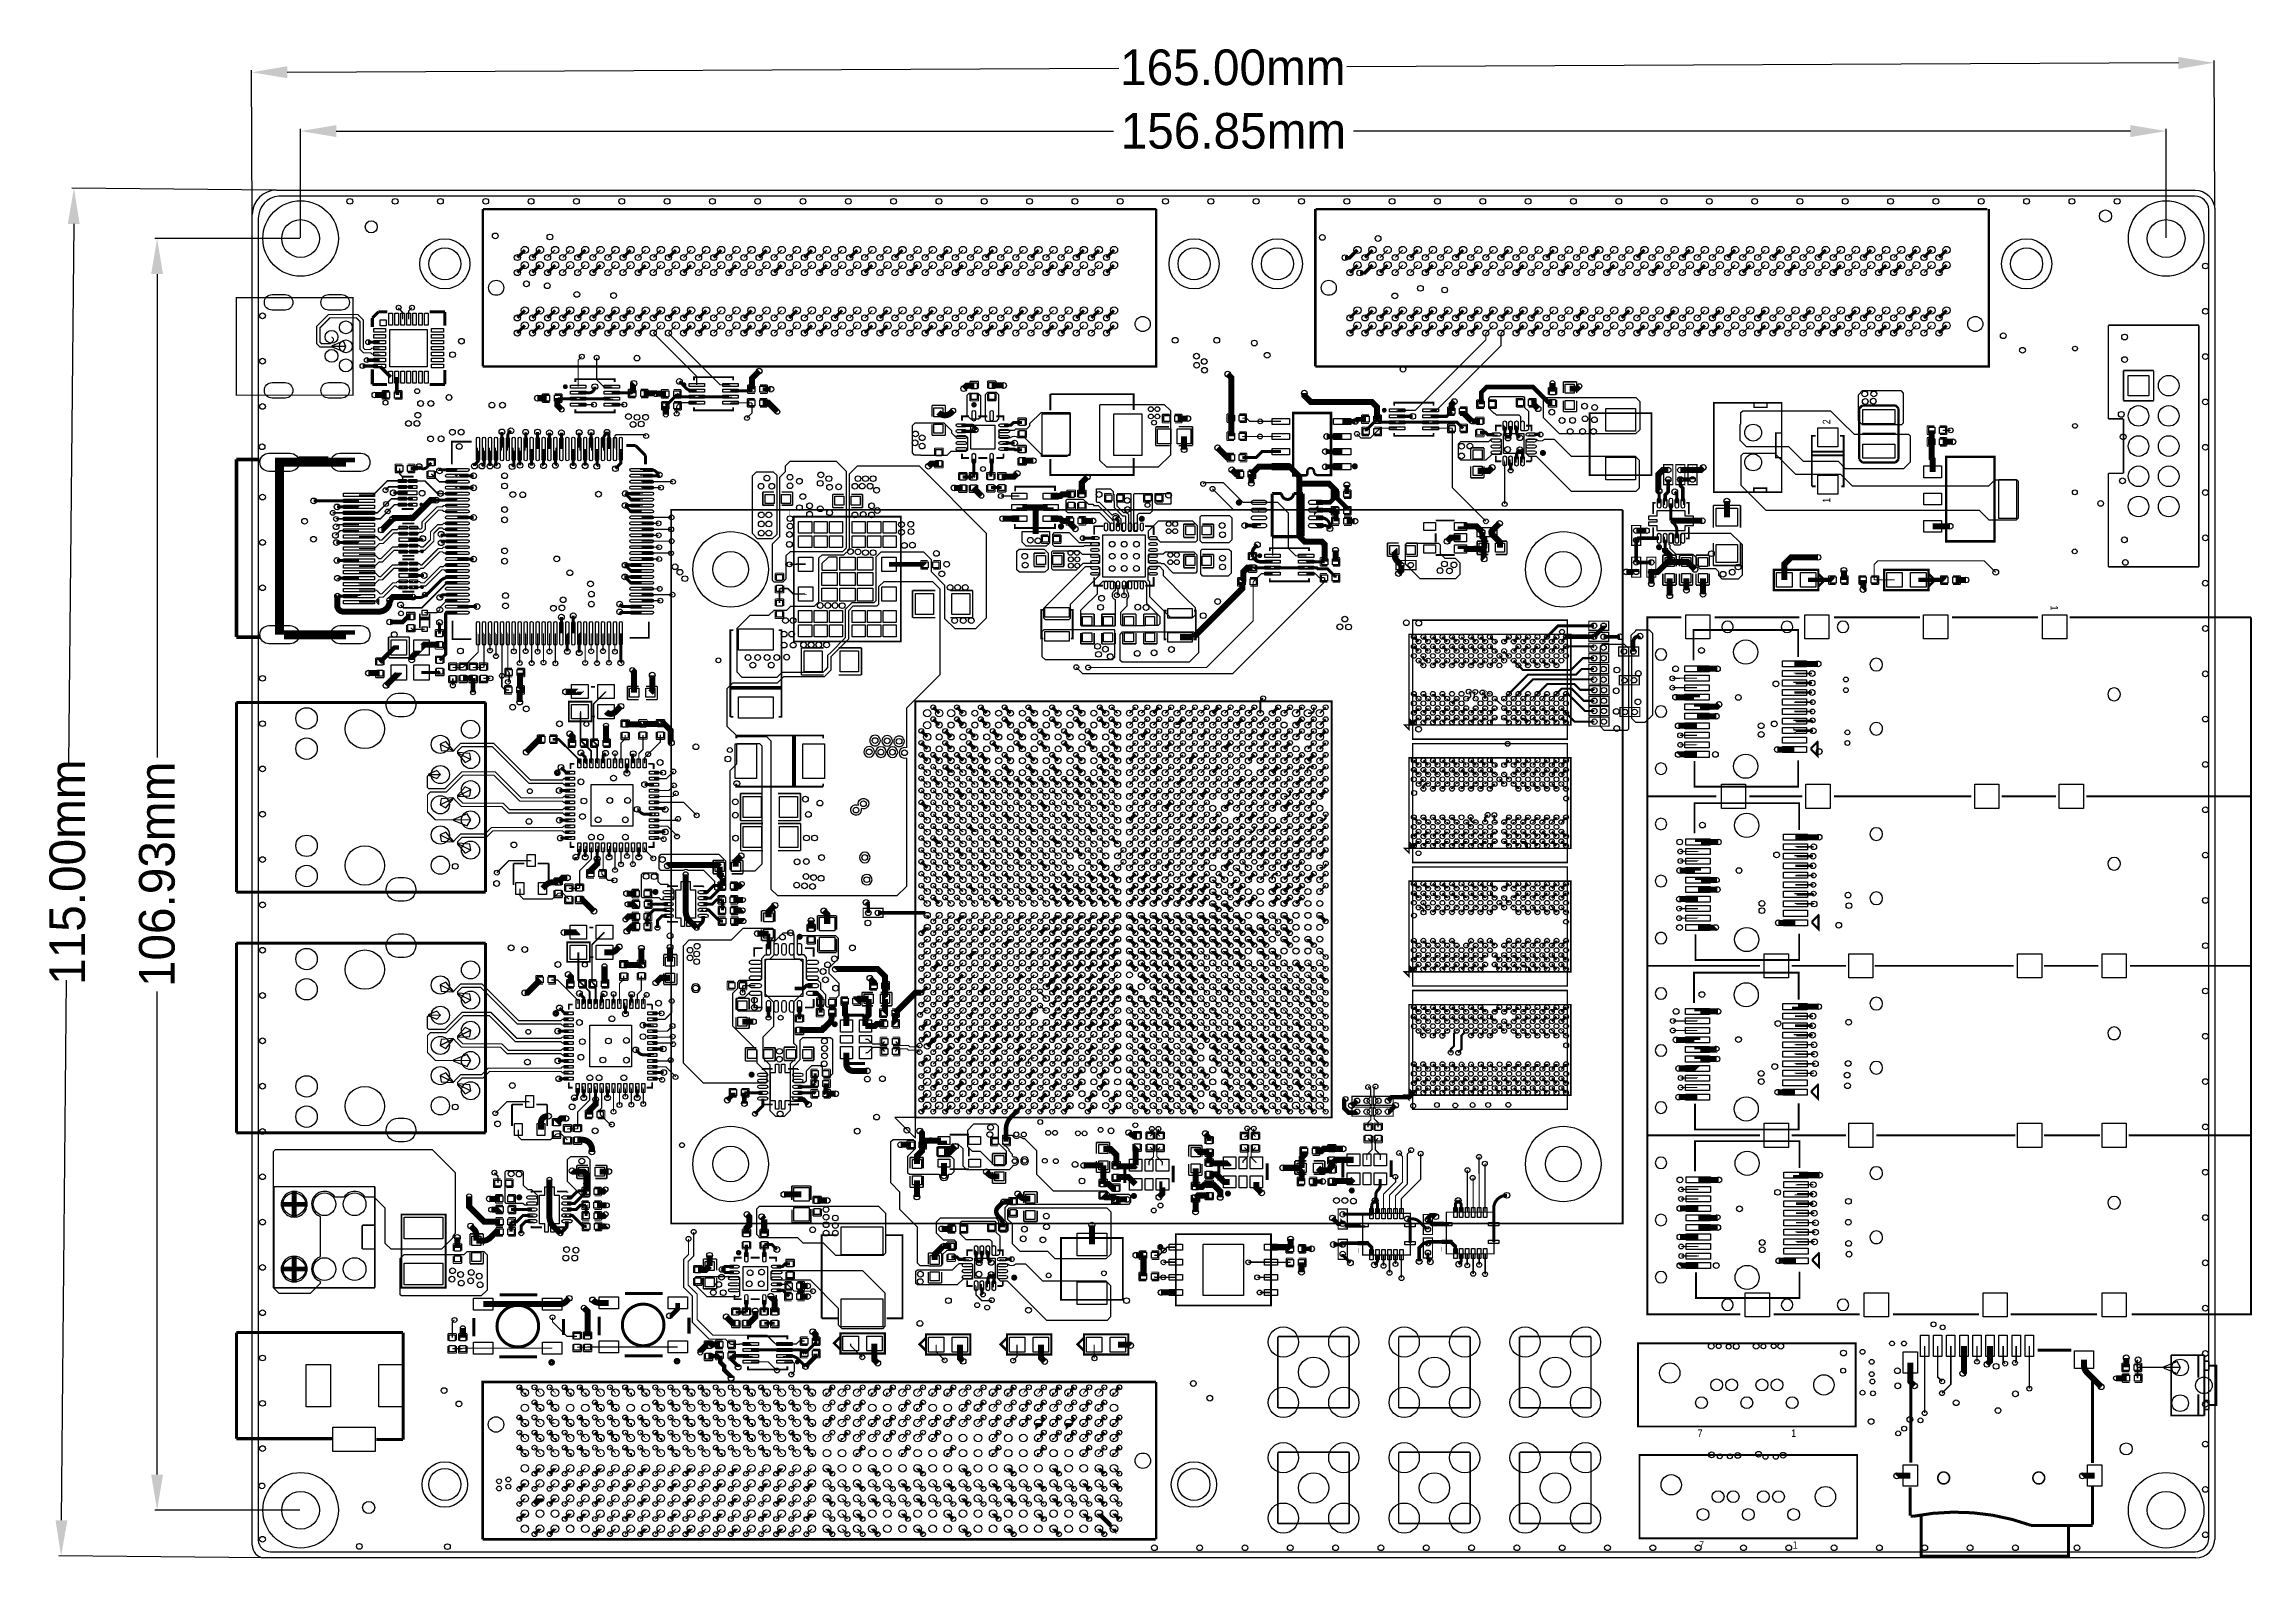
# Model space of a CAD drawing. Extents: x -17 to 168, y 0 to 127.
import ezdxf

# ---------------------------------------------------------------- set-up
doc = ezdxf.new("R2010")
doc.units = 0
doc.header["$MEASUREMENT"] = 0
doc.layers.get('0').update_dxf_attribs({"linetype": 'CONTINUOUS'})
doc.layers.get('Defpoints').update_dxf_attribs({"linetype": 'CONTINUOUS'})
for name, color, linetype in [('BG_OUTLINE', 130, 'CONTINUOUS'), ('ET_TOP', 123, 'CONTINUOUS'), ('PG_SILKSCREEN_TOP', 123, 'CONTINUOUS'), ('PIN_TOP', 4, 'CONTINUOUS'), ('RKI_ALL', 140, 'CONTINUOUS'), ('VC_TOP', 131, 'CONTINUOUS')]:
    doc.layers.add(name, color=color, linetype=linetype)
doc.dimstyles.get("Standard").update_dxf_attribs({"dimtxt": 0.18, "dimasz": 0.18, "dimexe": 0.18, "dimexo": 0.0625, "dimgap": 0.09, "dimtad": 0, "dimtih": 1, "dimtoh": 1, "dimdec": 4, "dimzin": 0, "dimdsep": 46, "dimtxsty": 'STANDARD', "dimcen": 0.09, "dimadec": 0, "dimazin": 0, "dimtfac": 1, "dimtdec": 4, "dimtofl": 0, "dimtmove": 0, "dimatfit": 3, "dimfxl": 1, "dimtolj": 1, "dimtzin": 0, "dimarcsym": 0})

msp = doc.modelspace()

# ---------------------------------------------------------------- texts
at = {"layer": 'PG_SILKSCREEN_TOP', "width": 0.8784}
for s, rotation, p in [('2', 90, (132.672607, 95.314795)), ('1', 90, (132.672607, 88.710795)), ('1', 270, (151.189893, 80.078301))]:
    msp.add_text(s, height=0.635, rotation=rotation, dxfattribs=at).set_placement(p)
for s, p in [('7', (121.5136, 10.16381)), ('1', (129.3876, 10.16381)), ('7', (121.6406, 0.76581)), ('1', (129.5146, 0.76581))]:
    msp.add_text(s, height=0.635, dxfattribs=at).set_placement(p)

# ---------------------------------------------------------------- blocks, each defined once
blk = doc.blocks.new('*D9')
at = {"layer": 'Defpoints', "color": 0, "linetype": 'Continuous', "transparency": 16777216}
for p in [(160.91, 119.97), (4.06, 110.94), (160.91, 110.94)]:
    blk.add_point(p, dxfattribs=at)
at = {"layer": 'VC_TOP', "color": 0, "linetype": 'Continuous', "lineweight": -2, "transparency": 16777216}
for p, q in [((4.06, 111), (4.06, 120.15)), ((7.06, 119.97), (72.4, 119.97)), ((157.91, 119.97), (92.58, 119.97)), ((160.91, 111), (160.91, 120.15))]:
    blk.add_line(p, q, dxfattribs=at)
at = {"layer": 'VC_TOP', "color": 0, "linetype": 'Continuous', "transparency": 16777216}
for points in [[(7.06, 120.47), (7.06, 119.47), (4.06, 119.97)], [(157.91, 120.47), (157.91, 119.47), (160.91, 119.97)]]:
    blk.add_solid(points, dxfattribs=at)
at = {"layer": 'VC_TOP', "color": 0, "linetype": 'Continuous', "transparency": 16777216, "insert": (82.49, 119.97), "char_height": 3, "attachment_point": 5}
blk.add_mtext('\\A1;156.85mm', dxfattribs=at)
blk = doc.blocks.new('*D10')
at = {"layer": 'Defpoints', "color": 0, "linetype": 'Continuous', "transparency": 16777216}
for p in [(164.94, 125.71), (165, 113.44), (0, 112.64)]:
    blk.add_point(p, dxfattribs=at)
at = {"layer": 'VC_TOP', "color": 0, "linetype": 'Continuous', "lineweight": -2, "transparency": 16777216}
for p, q in [((0, 112.7), (-0.06, 125.09)), ((2.94, 124.92), (72.85, 125.26)), ((161.94, 125.7), (92.03, 125.36)), ((165, 113.5), (164.94, 125.89))]:
    blk.add_line(p, q, dxfattribs=at)
at = {"layer": 'VC_TOP', "color": 0, "linetype": 'Continuous', "transparency": 16777216}
for points in [[(2.94, 125.42), (2.94, 124.42), (-0.06, 124.91)], [(161.94, 126.2), (161.94, 125.2), (164.94, 125.71)]]:
    blk.add_solid(points, dxfattribs=at)
at = {"layer": 'VC_TOP', "color": 0, "linetype": 'Continuous', "transparency": 16777216, "insert": (82.44, 125.31), "char_height": 3, "attachment_point": 5}
blk.add_mtext('\\A1;165.00mm', dxfattribs=at)
blk = doc.blocks.new('*D11')
at = {"layer": 'Defpoints', "color": 0, "linetype": 'Continuous', "transparency": 16777216}
for p in [(4.06, 110.94), (-8, 4), (4.06, 4)]:
    blk.add_point(p, dxfattribs=at)
at = {"layer": 'VC_TOP', "color": 0, "linetype": 'Continuous', "lineweight": -2, "transparency": 16777216}
for p, q in [((4, 110.94), (-8.18, 110.94)), ((-8, 107.94), (-8, 67.31)), ((-8, 7), (-8, 47.63)), ((4, 4), (-8.18, 4))]:
    blk.add_line(p, q, dxfattribs=at)
at = {"layer": 'VC_TOP', "color": 0, "linetype": 'Continuous', "transparency": 16777216}
for points in [[(-8.5, 107.94), (-7.5, 107.94), (-8, 110.94)], [(-8.5, 7), (-7.5, 7), (-8, 4)]]:
    blk.add_solid(points, dxfattribs=at)
at = {"layer": 'VC_TOP', "color": 0, "linetype": 'Continuous', "transparency": 16777216, "insert": (-8, 57.47), "char_height": 3, "attachment_point": 5, "rotation": 90}
blk.add_mtext('\\A1;106.93mm', dxfattribs=at)
blk = doc.blocks.new('*D12')
at = {"layer": 'Defpoints', "color": 0, "linetype": 'Continuous', "transparency": 16777216}
for p in [(2.03, 115), (-16.07, 0.16), (0.95, 0)]:
    blk.add_point(p, dxfattribs=at)
at = {"layer": 'VC_TOP', "color": 0, "linetype": 'Continuous', "lineweight": -2, "transparency": 16777216}
for p, q in [((1.97, 115), (-15.17, 115.16)), ((-15.01, 112.16), (-15.44, 66.75)), ((-16.04, 3.16), (-15.61, 48.57)), ((0.89, 0), (-16.25, 0.16))]:
    blk.add_line(p, q, dxfattribs=at)
at = {"layer": 'VC_TOP', "color": 0, "linetype": 'Continuous', "transparency": 16777216}
for points in [[(-15.51, 112.16), (-14.51, 112.16), (-14.99, 115.16)], [(-16.54, 3.16), (-15.54, 3.16), (-16.07, 0.16)]]:
    blk.add_solid(points, dxfattribs=at)
at = {"layer": 'VC_TOP', "color": 0, "linetype": 'Continuous', "transparency": 16777216, "insert": (-15.53, 57.66), "char_height": 3, "attachment_point": 5, "rotation": 90}
blk.add_mtext('\\A1;115.00mm', dxfattribs=at)

# ---------------------------------------------------------------- dimensions: what is measured, and where the dimension line sits
at = {"layer": 'VC_TOP', "linetype": 'Continuous'}
dim = msp.add_aligned_dim(p1=(0, 112.639348), p2=(164.999695, 113.44021), distance=12.269916, dimstyle='Standard', override={"dimtxt": 3, "dimasz": 3, "dimdec": 2, "dimpost": 'mm'}, dxfattribs=at)
dim.commit()
dim.dimension.update_dxf_attribs({"geometry": '*D10', "text_midpoint": (82.440293, 125.30955)})
dim = msp.add_linear_dim(base=(160.909, 119.9713490821), p1=(4.064, 110.935795), p2=(160.909, 110.935795), dimstyle='Standard', override={"dimtxt": 3, "dimasz": 3, "dimdec": 2, "dimpost": 'mm'}, dxfattribs=at)
dim.commit()
dim.dimension.update_dxf_attribs({"geometry": '*D9', "text_midpoint": (82.4865, 119.9713490821)})
dim = msp.add_aligned_dim(p1=(2.029968, 114.999795), p2=(0.948436, 0), distance=-17.016213, dimstyle='Standard', override={"dimtxt": 3, "dimasz": 3, "dimdec": 2, "dimpost": 'mm'}, dxfattribs=at)
dim.commit()
dim.dimension.update_dxf_attribs({"geometry": '*D12', "text_midpoint": (-15.526259, 57.659922), "text_rotation": 90})
dim = msp.add_linear_dim(base=(-8.003091, 4.001795), p1=(4.064, 110.935795), p2=(4.064, 4.001795), angle=90, dimstyle='Standard', override={"dimtxt": 3, "dimasz": 3, "dimdec": 2, "dimpost": 'mm'}, dxfattribs=at)
dim.commit()
dim.dimension.update_dxf_attribs({"geometry": '*D11', "text_midpoint": (-8.003091, 57.468795), "text_rotation": 90})

# ---------------------------------------------------------------- linework, layer by layer
at = {"linetype": 'Continuous'}
for centre, radius in [((4.064, 110.935795), 1.5875), ((160.909, 110.935795), 1.5875), ((16.1925, 108.802195), 1.3462), ((79.1845, 108.802195), 1.3462), ((86.188499, 108.802195), 1.3462), ((149.180499, 108.802195), 1.3462), ((40.222195, 83.116496), 1.5), ((110.222005, 83.116496), 1.5), ((40.222195, 33.116495), 1.5), ((110.222005, 33.116495), 1.5), ((16.1925, 6.165799), 1.3462), ((79.174289, 6.165799), 1.3462), ((4.064, 4.001795), 1.5875), ((160.909, 4.001795), 1.5875)]:
    msp.add_circle(centre, radius, dxfattribs=at)
at = {"layer": 'BG_OUTLINE'}
for points in [[(2.05994, 115.00358, 0.411387), (-0.000508, 112.962944)], [(163.344352, 114.99977, -0.396755), (164.99967, 113.429796)], [(0, 1.058418, 0.382494), (0.948436, 0)], [(163.409376, 0, 0.407225), (164.99967, 1.552702)]]:
    msp.add_lwpolyline(points, format="xyb", dxfattribs=at)
for points in [[(2.029968, 114.999795), (163.344352, 114.999795)], [(164.999695, 113.44021), (164.99967, 1.552448)], [(0, 1.054862), (0, 112.957381)], [(163.412932, 0), (0.948436, 0)]]:
    msp.add_lwpolyline(points, dxfattribs=at)
for points in [[(124.521189, 78.278203, 1), (123.556039, 78.278253, 1)], [(129.521204, 78.278203, 1), (128.556004, 78.278253, 1)], [(134.221195, 78.278203, 1), (133.256045, 78.278253, 1)], [(118.921301, 75.958192, 1), (117.956051, 75.958192, 1)], [(137.072091, 75.108308, 1), (136.005341, 75.108308, 1)], [(157.072101, 72.608211, 1), (156.005251, 72.608161, 1)], [(118.921301, 71.158405, 1), (117.956051, 71.158303, 1)], [(137.072091, 69.708293, 1), (136.005341, 69.708243, 1)], [(118.921301, 66.358287, 1), (117.956051, 66.358237, 1)], [(118.921301, 61.708309, 1), (117.956051, 61.708259, 1)], [(137.072091, 60.8584, 1), (136.005341, 60.8584, 1)], [(157.072101, 58.358303, 1), (156.005251, 58.358253, 1)], [(118.921301, 56.908395, 1), (117.956051, 56.908497, 1)], [(137.072091, 55.458411, 1), (136.005341, 55.458309, 1)], [(118.921301, 52.108405, 1), (117.956051, 52.108303, 1)], [(118.921301, 47.458401, 1), (117.956051, 47.458351, 1)], [(137.072091, 46.608492, 1), (136.005341, 46.608492, 1)], [(157.072101, 44.108395, 1), (156.005251, 44.108345, 1)], [(118.921301, 42.658513, 1), (117.956051, 42.658563, 1)], [(137.072091, 41.208503, 1), (136.005341, 41.208401, 1)], [(118.921301, 37.858395, 1), (117.956051, 37.858497, 1)], [(118.921301, 33.208493, 1), (117.956051, 33.208443, 1)], [(137.072091, 32.358609, 1), (136.005341, 32.358559, 1)], [(157.072101, 29.858487, 1), (156.005251, 29.858437, 1)], [(118.921301, 28.408605, 1), (117.956051, 28.408655, 1)], [(137.072091, 26.958493, 1), (136.005341, 26.958595, 1)], [(118.921301, 23.608513, 1), (117.956051, 23.608563, 1)], [(124.521189, 21.278596, 1), (123.556039, 21.278596, 1)], [(129.521204, 21.278596, 1), (128.556004, 21.278596, 1)], [(134.221195, 21.278596, 1), (133.256045, 21.278596, 1)], [(142.701797, 6.719291, 1), (141.704035, 6.719341, 1)], [(150.701807, 6.719291, 1), (149.703993, 6.719341, 1)]]:
    msp.add_lwpolyline(points, format="xyb", close=True, dxfattribs=at)
at = {"layer": 'ET_TOP'}
for points, const_width in [([(22.9235, 109.970595), (22.2885, 109.335595)], 0.254), ([(24.1935, 109.970595), (23.5585, 109.335595)], 0.254), ([(25.4635, 109.970595), (24.8285, 109.335595)], 0.1016), ([(26.7335, 109.970595), (26.0985, 109.335595)], 0.1016), ([(28.0035, 109.970595), (27.3685, 109.335595)], 0.254), ([(29.2735, 109.970595), (28.6385, 109.335595)], 0.1016), ([(30.5435, 109.970595), (29.9085, 109.335595)], 0.1016), ([(31.8135, 109.970595), (31.1785, 109.335595)], 0.254), ([(33.0835, 109.970595), (32.4485, 109.335595)], 0.1016), ([(34.3535, 109.970595), (33.7185, 109.335595)], 0.1016), ([(35.6235, 109.970595), (34.9885, 109.335595)], 0.254), ([(36.8935, 109.970595), (36.2585, 109.335595)], 0.1016), ([(38.1635, 109.970595), (37.5285, 109.335595)], 0.1016), ([(39.4335, 109.970595), (38.7985, 109.335595)], 0.254), ([(40.7035, 109.970595), (40.0685, 109.335595)], 0.1016), ([(41.9735, 109.970595), (41.3385, 109.335595)], 0.1016), ([(43.2435, 109.970595), (42.6085, 109.335595)], 0.254), ([(44.5135, 109.970595), (43.8785, 109.335595)], 0.1016), ([(45.7835, 109.970595), (45.1485, 109.335595)], 0.1016), ([(47.0535, 109.970595), (46.4185, 109.335595)], 0.254), ([(48.3235, 109.970595), (47.6885, 109.335595)], 0.1016), ([(49.5935, 109.970595), (48.9585, 109.335595)], 0.1016), ([(50.8635, 109.970595), (50.2285, 109.335595)], 0.254), ([(52.1335, 109.970595), (51.4985, 109.335595)], 0.1016), ([(53.4035, 109.970595), (52.7685, 109.335595)], 0.1016), ([(54.6735, 109.970595), (54.0385, 109.335595)], 0.254), ([(55.9435, 109.970595), (55.3085, 109.335595)], 0.1016), ([(57.2135, 109.970595), (56.5785, 109.335595)], 0.1016), ([(58.4835, 109.970595), (57.8485, 109.335595)], 0.254), ([(59.7535, 109.970595), (59.1185, 109.335595)], 0.1016), ([(61.0235, 109.970595), (60.3885, 109.335595)], 0.1016), ([(62.2935, 109.970595), (61.6585, 109.335595)], 0.254), ([(63.5635, 109.970595), (62.9285, 109.335595)], 0.1016), ([(64.8335, 109.970595), (64.1985, 109.335595)], 0.1016), ([(66.1035, 109.970595), (65.4685, 109.335595)], 0.254), ([(67.3735, 109.970595), (66.7385, 109.335595)], 0.1016), ([(68.6435, 109.970595), (68.0085, 109.335595)], 0.1016), ([(69.9135, 109.970595), (69.2785, 109.335595)], 0.254), ([(71.1835, 109.970595), (70.5485, 109.335595)], 0.254), ([(72.4535, 109.970595), (71.8185, 109.335595)], 0.254), ([(92.919499, 109.970595), (92.271799, 109.322895), (91.8718, 109.322895)], 0.3048), ([(94.189499, 109.970595), (93.554499, 109.335595)], 0.254), ([(95.459499, 109.970595), (94.824499, 109.335595)], 0.1016), ([(96.729499, 109.970595), (96.094499, 109.335595)], 0.1016), ([(97.999499, 109.970595), (97.364499, 109.335595)], 0.254), ([(99.269499, 109.970595), (98.634499, 109.335595)], 0.1016), ([(100.539499, 109.970595), (99.904499, 109.335595)], 0.1016), ([(101.809499, 109.970595), (101.174499, 109.335595)], 0.254), ([(103.079499, 109.970595), (102.444499, 109.335595)], 0.1016), ([(104.349499, 109.970595), (103.714499, 109.335595)], 0.1016), ([(105.619499, 109.970595), (104.984499, 109.335595)], 0.254), ([(106.889499, 109.970595), (106.254499, 109.335595)], 0.1016), ([(108.159499, 109.970595), (107.524499, 109.335595)], 0.1016), ([(109.429499, 109.970595), (108.794499, 109.335595)], 0.254), ([(110.699499, 109.970595), (110.064499, 109.335595)], 0.1016), ([(111.969499, 109.970595), (111.334499, 109.335595)], 0.1016), ([(113.239499, 109.970595), (112.604499, 109.335595)], 0.254), ([(114.509499, 109.970595), (113.874499, 109.335595)], 0.1016), ([(115.779499, 109.970595), (115.144499, 109.335595)], 0.1016), ([(117.049499, 109.970595), (116.414499, 109.335595)], 0.254), ([(118.319499, 109.970595), (117.684499, 109.335595)], 0.1016), ([(119.589499, 109.970595), (118.954499, 109.335595)], 0.1016), ([(120.859499, 109.970595), (120.224499, 109.335595)], 0.254), ([(122.129499, 109.970595), (121.494499, 109.335595)], 0.1016), ([(123.399499, 109.970595), (122.764499, 109.335595)], 0.1016), ([(124.669499, 109.970595), (124.034499, 109.335595)], 0.254), ([(125.939499, 109.970595), (125.304499, 109.335595)], 0.1016), ([(127.209499, 109.970595), (126.574499, 109.335595)], 0.1016), ([(128.479499, 109.970595), (127.844499, 109.335595)], 0.254), ([(129.749499, 109.970595), (129.114499, 109.335595)], 0.1016), ([(131.019499, 109.970595), (130.384499, 109.335595)], 0.1016), ([(132.289499, 109.970595), (131.654499, 109.335595)], 0.254), ([(133.559499, 109.970595), (132.924499, 109.335595)], 0.1016), ([(134.829499, 109.970595), (134.194499, 109.335595)], 0.1016), ([(136.099499, 109.970595), (135.464499, 109.335595)], 0.254), ([(137.369499, 109.970595), (136.734499, 109.335595)], 0.1016), ([(138.639499, 109.970595), (138.004499, 109.335595)], 0.1016), ([(139.909499, 109.970595), (139.274499, 109.335595)], 0.254), ([(141.179499, 109.970595), (140.544499, 109.335595)], 0.254), ([(142.449499, 109.970595), (141.814499, 109.335595)], 0.254), ([(22.9235, 108.700595), (22.2885, 108.065595)], 0.254), ([(24.1935, 108.700595), (23.5585, 108.065595)], 0.254), ([(25.4635, 108.700595), (24.8285, 108.065595)], 0.254), ([(26.7335, 108.700595), (26.0985, 108.065595)], 0.1016), ([(28.0035, 108.700595), (27.3685, 108.065595)], 0.1016), ([(29.2735, 108.700595), (28.6385, 108.065595)], 0.254), ([(30.5435, 108.700595), (29.9085, 108.065595)], 0.1016), ([(31.8135, 108.700595), (31.1785, 108.065595)], 0.1016), ([(33.0835, 108.700595), (32.4485, 108.065595)], 0.254), ([(34.3535, 108.700595), (33.7185, 108.065595)], 0.1016), ([(35.6235, 108.700595), (34.9885, 108.065595)], 0.1016), ([(36.8935, 108.700595), (36.2585, 108.065595)], 0.254), ([(38.1635, 108.700595), (37.5285, 108.065595)], 0.1016), ([(39.4335, 108.700595), (38.7985, 108.065595)], 0.1016), ([(40.7035, 108.700595), (40.0685, 108.065595)], 0.254), ([(41.9735, 108.700595), (41.3385, 108.065595)], 0.1016), ([(43.2435, 108.700595), (42.6085, 108.065595)], 0.1016), ([(44.5135, 108.700595), (43.8785, 108.065595)], 0.254), ([(45.7835, 108.700595), (45.1485, 108.065595)], 0.1016), ([(47.0535, 108.700595), (46.4185, 108.065595)], 0.1016), ([(48.3235, 108.700595), (47.6885, 108.065595)], 0.254), ([(49.5935, 108.700595), (48.9585, 108.065595)], 0.1016), ([(50.8635, 108.700595), (50.2285, 108.065595)], 0.1016), ([(52.1335, 108.700595), (51.4985, 108.065595)], 0.254), ([(53.4035, 108.700595), (52.7685, 108.065595)], 0.1016), ([(54.6735, 108.700595), (54.0385, 108.065595)], 0.1016), ([(55.9435, 108.700595), (55.3085, 108.065595)], 0.254), ([(57.2135, 108.700595), (56.5785, 108.065595)], 0.1016), ([(58.4835, 108.700595), (57.8485, 108.065595)], 0.1016), ([(59.7535, 108.700595), (59.1185, 108.065595)], 0.254), ([(61.0235, 108.700595), (60.3885, 108.065595)], 0.1016), ([(62.2935, 108.700595), (61.6585, 108.065595)], 0.1016), ([(63.5635, 108.700595), (62.9285, 108.065595)], 0.254), ([(64.8335, 108.700595), (64.1985, 108.065595)], 0.1016), ([(66.1035, 108.700595), (65.4685, 108.065595)], 0.1016), ([(67.3735, 108.700595), (66.7385, 108.065595)], 0.254), ([(68.6435, 108.700595), (68.0085, 108.065595)], 0.254), ([(69.9135, 108.700595), (69.2785, 108.065595)], 0.1016), ([(71.1835, 108.700595), (70.5485, 108.065595)], 0.1016), ([(72.4535, 108.700595), (71.8185, 108.065595)], 0.254), ([(92.919499, 108.700595), (92.284499, 108.065595)], 0.254), ([(94.189499, 108.700595), (93.522698, 108.033795), (93.122801, 108.033795)], 0.3048), ([(95.459499, 108.700595), (94.824499, 108.065595)], 0.254), ([(96.729499, 108.700595), (96.094499, 108.065595)], 0.1016), ([(97.999499, 108.700595), (97.364499, 108.065595)], 0.1016), ([(99.269499, 108.700595), (98.634499, 108.065595)], 0.254), ([(100.539499, 108.700595), (99.904499, 108.065595)], 0.1016), ([(101.809499, 108.700595), (101.174499, 108.065595)], 0.1016), ([(103.079499, 108.700595), (102.444499, 108.065595)], 0.254), ([(104.349499, 108.700595), (103.714499, 108.065595)], 0.1016), ([(105.619499, 108.700595), (104.984499, 108.065595)], 0.1016), ([(106.889499, 108.700595), (106.254499, 108.065595)], 0.254), ([(108.159499, 108.700595), (107.524499, 108.065595)], 0.1016), ([(109.429499, 108.700595), (108.794499, 108.065595)], 0.1016), ([(110.699499, 108.700595), (110.064499, 108.065595)], 0.254), ([(111.969499, 108.700595), (111.334499, 108.065595)], 0.1016), ([(113.239499, 108.700595), (112.604499, 108.065595)], 0.1016), ([(114.509499, 108.700595), (113.874499, 108.065595)], 0.254), ([(115.779499, 108.700595), (115.144499, 108.065595)], 0.1016), ([(117.049499, 108.700595), (116.414499, 108.065595)], 0.1016), ([(118.319499, 108.700595), (117.684499, 108.065595)], 0.254), ([(119.589499, 108.700595), (118.954499, 108.065595)], 0.1016), ([(120.859499, 108.700595), (120.224499, 108.065595)], 0.1016), ([(122.129499, 108.700595), (121.494499, 108.065595)], 0.254), ([(123.399499, 108.700595), (122.764499, 108.065595)], 0.1016), ([(124.669499, 108.700595), (124.034499, 108.065595)], 0.1016), ([(125.939499, 108.700595), (125.304499, 108.065595)], 0.254), ([(127.209499, 108.700595), (126.574499, 108.065595)], 0.1016), ([(128.479499, 108.700595), (127.844499, 108.065595)], 0.1016), ([(129.749499, 108.700595), (129.114499, 108.065595)], 0.254), ([(131.019499, 108.700595), (130.384499, 108.065595)], 0.1016), ([(132.289499, 108.700595), (131.654499, 108.065595)], 0.1016), ([(133.559499, 108.700595), (132.924499, 108.065595)], 0.254), ([(134.829499, 108.700595), (134.194499, 108.065595)], 0.1016), ([(136.099499, 108.700595), (135.464499, 108.065595)], 0.1016), ([(137.369499, 108.700595), (136.734499, 108.065595)], 0.254), ([(138.639499, 108.700595), (138.004499, 108.065595)], 0.254), ([(139.909499, 108.700595), (139.274499, 108.065595)], 0.1016), ([(141.179499, 108.700595), (140.544499, 108.065595)], 0.1016), ([(142.449499, 108.700595), (141.814499, 108.065595)], 0.254), ([(10.714507, 101.715595), (10.066299, 101.715595), (9.955809, 101.605105), (9.47039, 101.605105), (9.3472, 101.728295), (9.3472, 104.065095), (8.8646, 104.547695), (6.424701, 104.547695), (5.4102, 103.533194), (5.4102, 102.109499), (5.702605, 101.817195), (6.566205, 101.817195), (6.682207, 101.817399), (6.729501, 101.864693), (7.867599, 101.864693)], 0.1016), ([(10.714507, 101.215495), (10.714507, 101.215393), (10.065995, 101.215393), (9.955809, 101.325705), (9.354591, 101.325705), (9.0678, 101.612395), (9.0678, 103.949195), (8.748801, 104.268295), (6.5405, 104.268295), (5.6896, 103.417395), (5.6896, 102.225297), (5.818403, 102.096595), (6.565595, 102.096595), (6.829298, 102.359511), (6.829298, 102.503199), (6.667805, 102.664793), (6.667703, 102.664793)], 0.1016), ([(12.3063, 105.119195), (12.3063, 105.055695), (12.644399, 104.717596), (12.644399, 104.145588)], 0.1016), ([(13.1445, 104.145588), (13.1445, 104.827095), (13.4366, 105.119195)], 0.1016), ([(22.9235, 104.890595), (22.2885, 104.255595)], 0.254), ([(24.1935, 104.890595), (23.5585, 104.255595)], 0.254), ([(25.4635, 104.890595), (24.8285, 104.255595)], 0.254), ([(26.7335, 104.890595), (26.0985, 104.255595)], 0.254), ([(28.0035, 104.890595), (27.3685, 104.255595)], 0.254), ([(29.2735, 104.890595), (28.6385, 104.255595)], 0.254), ([(30.5435, 104.890595), (29.9085, 104.255595)], 0.254), ([(31.8135, 104.890595), (31.1785, 104.255595)], 0.254), ([(33.0835, 104.890595), (32.4485, 104.255595)], 0.254), ([(34.3535, 104.890595), (33.7185, 104.255595)], 0.254), ([(35.6235, 104.890595), (34.9885, 104.255595)], 0.254), ([(36.8935, 104.890595), (36.2585, 104.255595)], 0.254), ([(38.1635, 104.890595), (37.5285, 104.255595)], 0.254), ([(39.4335, 104.890595), (38.7985, 104.255595)], 0.1016), ([(40.7035, 104.890595), (40.0685, 104.255595)], 0.1016), ([(41.9735, 104.890595), (41.3385, 104.255595)], 0.254), ([(43.2435, 104.890595), (42.6085, 104.255595)], 0.1016), ([(44.5135, 104.890595), (43.8785, 104.255595)], 0.1016), ([(45.7835, 104.890595), (45.1485, 104.255595)], 0.254), ([(47.0535, 104.890595), (46.4185, 104.255595)], 0.1016), ([(48.3235, 104.890595), (47.6885, 104.255595)], 0.1016), ([(49.5935, 104.890595), (48.9585, 104.255595)], 0.254), ([(50.8635, 104.890595), (50.2285, 104.255595)], 0.1016), ([(52.1335, 104.890595), (51.4985, 104.255595)], 0.1016), ([(53.4035, 104.890595), (52.7685, 104.255595)], 0.254), ([(54.6735, 104.890595), (54.0385, 104.255595)], 0.1016), ([(55.9435, 104.890595), (55.3085, 104.255595)], 0.1016), ([(57.2135, 104.890595), (56.5785, 104.255595)], 0.254), ([(58.4835, 104.890595), (57.8485, 104.255595)], 0.1016), ([(59.7535, 104.890595), (59.1185, 104.255595)], 0.1016), ([(61.0235, 104.890595), (60.3885, 104.255595)], 0.254), ([(62.2935, 104.890595), (61.6585, 104.255595)], 0.1016), ([(63.5635, 104.890595), (62.9285, 104.255595)], 0.1016), ([(64.8335, 104.890595), (64.1985, 104.255595)], 0.254), ([(66.1035, 104.890595), (65.4685, 104.255595)], 0.254), ([(67.3735, 104.890595), (66.7385, 104.255595)], 0.1016), ([(68.6435, 104.890595), (68.0085, 104.255595)], 0.1016), ([(69.9135, 104.890595), (69.2785, 104.255595)], 0.254), ([(71.1835, 104.890595), (70.5485, 104.255595)], 0.254), ([(72.4535, 104.890595), (71.8185, 104.255595)], 0.254), ([(92.919499, 104.890595), (92.284499, 104.255595)], 0.254), ([(94.189499, 104.890595), (93.554499, 104.255595)], 0.254), ([(95.459499, 104.890595), (94.824499, 104.255595)], 0.254), ([(96.729499, 104.890595), (96.094499, 104.255595)], 0.254), ([(97.999499, 104.890595), (97.364499, 104.255595)], 0.254), ([(99.269499, 104.890595), (98.634499, 104.255595)], 0.254), ([(100.539499, 104.890595), (99.904499, 104.255595)], 0.254), ([(101.809499, 104.890595), (101.174499, 104.255595)], 0.254), ([(103.079499, 104.890595), (102.444499, 104.255595)], 0.254), ([(104.349499, 104.890595), (103.714499, 104.255595)], 0.254), ([(105.619499, 104.890595), (104.984499, 104.255595)], 0.254), ([(106.889499, 104.890595), (106.254499, 104.255595)], 0.254), ([(108.159499, 104.890595), (107.524499, 104.255595)], 0.254), ([(109.429499, 104.890595), (108.794499, 104.255595)], 0.1016), ([(110.699499, 104.890595), (110.064499, 104.255595)], 0.1016), ([(111.969499, 104.890595), (111.334499, 104.255595)], 0.254), ([(113.239499, 104.890595), (112.604499, 104.255595)], 0.1016), ([(114.509499, 104.890595), (113.874499, 104.255595)], 0.1016), ([(115.779499, 104.890595), (115.144499, 104.255595)], 0.254), ([(117.049499, 104.890595), (116.414499, 104.255595)], 0.1016), ([(118.319499, 104.890595), (117.684499, 104.255595)], 0.1016), ([(119.589499, 104.890595), (118.954499, 104.255595)], 0.254), ([(120.859499, 104.890595), (120.224499, 104.255595)], 0.1016), ([(122.129499, 104.890595), (121.494499, 104.255595)], 0.1016), ([(123.399499, 104.890595), (122.764499, 104.255595)], 0.254), ([(124.669499, 104.890595), (124.034499, 104.255595)], 0.1016), ([(125.939499, 104.890595), (125.304499, 104.255595)], 0.1016), ([(127.209499, 104.890595), (126.574499, 104.255595)], 0.254), ([(128.479499, 104.890595), (127.844499, 104.255595)], 0.1016), ([(129.749499, 104.890595), (129.114499, 104.255595)], 0.1016), ([(131.019499, 104.890595), (130.384499, 104.255595)], 0.254), ([(132.289499, 104.890595), (131.654499, 104.255595)], 0.1016), ([(133.559499, 104.890595), (132.924499, 104.255595)], 0.1016), ([(134.829499, 104.890595), (134.194499, 104.255595)], 0.254), ([(136.099499, 104.890595), (135.464499, 104.255595)], 0.254), ([(137.369499, 104.890595), (136.734499, 104.255595)], 0.1016), ([(138.639499, 104.890595), (138.004499, 104.255595)], 0.1016), ([(139.909499, 104.890595), (139.274499, 104.255595)], 0.254), ([(141.179499, 104.890595), (140.544499, 104.255595)], 0.254), ([(142.449499, 104.890595), (141.814499, 104.255595)], 0.254), ([(10.714507, 102.215696), (9.745701, 102.215696)], 0.254), ([(22.9235, 103.620595), (22.2885, 102.985595)], 0.254), ([(24.1935, 103.620595), (23.5585, 102.985595)], 0.254), ([(25.4635, 103.620595), (24.8285, 102.985595)], 0.254), ([(26.7335, 103.620595), (26.0985, 102.985595)], 0.254), ([(28.0035, 103.620595), (27.3685, 102.985595)], 0.254), ([(29.2735, 103.620595), (28.6385, 102.985595)], 0.254), ([(30.5435, 103.620595), (29.9085, 102.985595)], 0.254), ([(31.8135, 103.620595), (31.1785, 102.985595)], 0.254), ([(33.0835, 103.620595), (32.4485, 102.985595)], 0.254), ([(34.3535, 103.620595), (33.7185, 102.985595)], 0.1016), ([(37.373306, 98.630283), (37.373306, 99.330789), (33.7185, 102.985595)], 0.1016), ([(35.6235, 103.620595), (34.9885, 102.985595)], 0.1016), ([(40.198294, 98.630283), (40.198294, 98.630207), (39.343813, 98.630207), (34.9885, 102.985595)], 0.1016), ([(36.8935, 103.620595), (36.2585, 102.985595)], 0.254), ([(38.1635, 103.620595), (37.5285, 102.985595)], 0.254), ([(39.4335, 103.620595), (38.7985, 102.985595)], 0.1016), ([(40.7035, 103.620595), (40.0685, 102.985595)], 0.1016), ([(41.9735, 103.620595), (41.3385, 102.985595)], 0.254), ([(43.2435, 103.620595), (42.6085, 102.985595)], 0.254), ([(44.5135, 103.620595), (43.8785, 102.985595)], 0.1016), ([(45.7835, 103.620595), (45.1485, 102.985595)], 0.1016), ([(47.0535, 103.620595), (46.4185, 102.985595)], 0.254), ([(48.3235, 103.620595), (47.6885, 102.985595)], 0.254), ([(49.5935, 103.620595), (48.9585, 102.985595)], 0.1016), ([(50.8635, 103.620595), (50.2285, 102.985595)], 0.1016), ([(52.1335, 103.620595), (51.4985, 102.985595)], 0.254), ([(53.4035, 103.620595), (52.7685, 102.985595)], 0.254), ([(54.6735, 103.620595), (54.0385, 102.985595)], 0.1016), ([(55.9435, 103.620595), (55.3085, 102.985595)], 0.1016), ([(57.2135, 103.620595), (56.5785, 102.985595)], 0.254), ([(58.4835, 103.620595), (57.8485, 102.985595)], 0.254), ([(59.7535, 103.620595), (59.1185, 102.985595)], 0.1016), ([(61.0235, 103.620595), (60.3885, 102.985595)], 0.1016), ([(62.2935, 103.620595), (61.6585, 102.985595)], 0.254), ([(63.5635, 103.620595), (62.9285, 102.985595)], 0.254), ([(64.8335, 103.620595), (64.1985, 102.985595)], 0.1016), ([(66.1035, 103.620595), (65.4685, 102.985595)], 0.1016), ([(67.3735, 103.620595), (66.7385, 102.985595)], 0.254), ([(68.6435, 103.620595), (68.0085, 102.985595)], 0.254), ([(69.9135, 103.620595), (69.2785, 102.985595)], 0.1016), ([(71.1835, 103.620595), (70.5485, 102.985595)], 0.1016), ([(72.4535, 103.620595), (71.8185, 102.985595)], 0.254), ([(92.919499, 103.620595), (92.284499, 102.985595)], 0.254), ([(94.189499, 103.620595), (93.554499, 102.985595)], 0.254), ([(95.459499, 103.620595), (94.824499, 102.985595)], 0.254), ([(96.729499, 103.620595), (96.094499, 102.985595)], 0.254), ([(103.714499, 102.985595), (103.714499, 102.415188), (97.783193, 96.483907), (96.250506, 96.483907), (96.250506, 96.483983)], 0.1016), ([(97.999499, 103.620595), (97.364499, 102.985595)], 0.254), ([(99.269499, 103.620595), (98.634499, 102.985595)], 0.254), ([(104.984499, 102.985595), (104.984499, 101.925095), (104.5337, 101.474295), (99.543387, 96.483907), (99.075494, 96.483907), (99.075494, 96.483983)], 0.1016), ([(100.539499, 103.620595), (99.904499, 102.985595)], 0.254), ([(101.809499, 103.620595), (101.174499, 102.985595)], 0.254), ([(103.079499, 103.620595), (102.444499, 102.985595)], 0.254), ([(104.349499, 103.620595), (103.714499, 102.985595)], 0.1016), ([(105.619499, 103.620595), (104.984499, 102.985595)], 0.1016), ([(106.889499, 103.620595), (106.254499, 102.985595)], 0.254), ([(108.159499, 103.620595), (107.524499, 102.985595)], 0.254), ([(109.429499, 103.620595), (108.794499, 102.985595)], 0.1016), ([(110.699499, 103.620595), (110.064499, 102.985595)], 0.1016), ([(111.969499, 103.620595), (111.334499, 102.985595)], 0.254), ([(113.239499, 103.620595), (112.604499, 102.985595)], 0.254), ([(114.509499, 103.620595), (113.874499, 102.985595)], 0.1016), ([(115.779499, 103.620595), (115.144499, 102.985595)], 0.1016), ([(117.049499, 103.620595), (116.414499, 102.985595)], 0.254), ([(118.319499, 103.620595), (117.684499, 102.985595)], 0.254), ([(119.589499, 103.620595), (118.954499, 102.985595)], 0.1016), ([(120.859499, 103.620595), (120.224499, 102.985595)], 0.1016), ([(122.129499, 103.620595), (121.494499, 102.985595)], 0.254), ([(123.399499, 103.620595), (122.764499, 102.985595)], 0.254), ([(124.669499, 103.620595), (124.034499, 102.985595)], 0.1016), ([(125.939499, 103.620595), (125.304499, 102.985595)], 0.1016), ([(127.209499, 103.620595), (126.574499, 102.985595)], 0.254), ([(128.479499, 103.620595), (127.844499, 102.985595)], 0.254), ([(129.749499, 103.620595), (129.114499, 102.985595)], 0.1016), ([(131.019499, 103.620595), (130.384499, 102.985595)], 0.1016), ([(132.289499, 103.620595), (131.654499, 102.985595)], 0.254), ([(133.559499, 103.620595), (132.924499, 102.985595)], 0.254), ([(134.829499, 103.620595), (134.194499, 102.985595)], 0.1016), ([(136.099499, 103.620595), (135.464499, 102.985595)], 0.1016), ([(137.369499, 103.620595), (136.734499, 102.985595)], 0.254), ([(138.639499, 103.620595), (138.004499, 102.985595)], 0.254), ([(139.909499, 103.620595), (139.274499, 102.985595)], 0.1016), ([(141.179499, 103.620595), (140.544499, 102.985595)], 0.1016), ([(142.449499, 103.620595), (141.814499, 102.985595)], 0.254), ([(10.714507, 100.215497), (10.714507, 100.215395), (9.271, 100.215395)], 0.2794), ([(10.714507, 100.715597), (9.623298, 100.715597)], 0.3048), ([(11.644401, 99.285603), (10.714507, 100.215395), (10.714507, 100.215497)], 0.2794), ([(27.403806, 98.465183), (27.403806, 100.696801), (27.7114, 101.004395)], 0.1016), ([(28.956, 100.915495), (28.956, 99.061295), (29.552113, 98.465107), (30.228794, 98.465107), (30.228794, 98.465183)], 0.1016), ([(12.144502, 99.285603), (12.144502, 98.016593), (12.2047, 97.956395), (12.2047, 97.778595)], 0.3048), ([(32.0802, 98.756495), (32.004, 98.680295), (32.004, 97.905595)], 0.508), ([(40.198294, 98.130106), (41.880511, 98.130106), (42.0116, 98.261195)], 0.254), ([(42.0116, 98.261195), (42.0116, 99.175595), (42.6212, 99.785195)], 0.508), ([(42.926, 98.261195), (43.5991, 98.261195)], 0.3048), ([(59.817, 98.311995), (60.0583, 98.553295), (60.706, 98.553295)], 0.508), ([(62.1792, 98.578695), (63.1698, 98.578695)], 0.508), ([(82.3214, 95.826301), (82.3214, 99.226395), (82.0166, 99.531195)], 0.508), ([(109.0041, 97.130895), (107.6833, 98.451695), (103.7844, 98.451695), (103.3272, 97.994495), (103.3272, 97.003895)], 0.381), ([(109.316495, 98.781895), (109.316495, 98.045295)], 0.508), ([(111.5822, 98.515195), (111.373895, 98.30689), (110.759189, 98.30689)], 0.508), ([(11.2903, 97.778595), (10.3124, 97.778595)], 0.508), ([(24.7396, 97.511895), (23.9776, 97.511895)], 0.508), ([(25.654, 97.511895), (25.654, 96.902295), (26.0096, 96.546695)], 0.508), ([(27.403806, 97.465185), (27.403806, 97.465109), (25.700711, 97.465109), (25.654, 97.511895)], 0.254), ([(30.228794, 97.465185), (30.228794, 97.465109), (27.403806, 97.465109), (27.403806, 97.465185)], 0.254), ([(27.403806, 96.965008), (28.740887, 96.965008)], 0.1016), ([(30.228794, 97.965006), (31.944589, 97.965006), (32.004, 97.905595)], 0.254), ([(31.2801, 96.965795), (31.077687, 96.965795), (31.0769, 96.965008), (30.228794, 96.965008)], 0.1016), ([(32.9184, 97.905595), (33.9217, 97.905595), (33.9471, 97.880195)], 0.508), ([(34.7726, 97.880195), (33.9471, 97.880195)], 0.508), ([(34.7726, 96.864195), (34.7726, 96.127595)], 0.508), ([(35.687, 97.880195), (35.687, 97.778595), (34.7726, 96.864195)], 0.254), ([(37.373306, 97.630285), (37.373306, 97.630209), (35.936911, 97.630209), (35.687, 97.880195)], 0.254), ([(37.373306, 97.130108), (35.952913, 97.130108), (35.687, 96.864195)], 0.1016), ([(35.687, 96.864195), (35.687, 96.203795)], 0.1016), ([(40.198294, 97.630285), (40.198294, 97.630209), (37.373306, 97.630209), (37.373306, 97.630285)], 0.254), ([(42.0116, 97.118195), (40.210207, 97.118195), (40.198294, 97.130108)], 0.1016), ([(42.0116, 97.118195), (42.0116, 96.254595), (41.5925, 95.835495)], 0.1016), ([(42.926, 97.118195), (43.3832, 97.118195), (44.1452, 96.356195)], 0.508), ([(88.4555, 97.932494), (88.4555, 97.727795), (89.0016, 97.181695), (94.1451, 97.181695), (94.5642, 96.762595), (94.5642, 95.733895)], 0.508), ([(99.075494, 95.983806), (100.414811, 95.983806), (100.8507, 96.419695)], 0.254), ([(100.8507, 96.419695), (100.8507, 97.003895), (101.0666, 97.219795)], 0.508), ([(101.7651, 96.419695), (101.7651, 96.32569), (102.534695, 95.556095)], 0.508), ([(107.5436, 97.130895), (107.5944, 97.130895), (108.1024, 96.622895)], 0.508), ([(109.316495, 97.130895), (109.0041, 97.130895)], 0.381), ([(20.989519, 93.233189), (20.989493, 93.233189), (20.989493, 94.677001)], 0.254), ([(22.989515, 93.233189), (22.989489, 93.233189), (22.989489, 94.644997)], 0.254), ([(23.989513, 93.233189), (23.989513, 94.667095)], 0.254), ([(24.989511, 93.233189), (24.989511, 94.606897)], 0.254), ([(25.989509, 93.233189), (25.989509, 94.596991), (25.989788, 94.597195), (25.989788, 94.601513)], 0.254), ([(27.489607, 93.233189), (27.489709, 93.233189), (27.489709, 94.621401)], 0.254), ([(28.489605, 93.233189), (28.489707, 93.233189), (28.489707, 94.637403)], 0.254), ([(29.989501, 93.233189), (29.989501, 94.483707), (29.825188, 94.647995)], 0.254), ([(60.7822, 94.844895), (60.672701, 94.735396), (59.617102, 94.735396)], 0.2794), ([(63.217298, 95.235293), (63.763398, 95.235293), (63.9826, 95.454495), (64.7192, 95.454495)], 0.254), ([(77.8129, 95.797395), (78.6511, 95.797395)], 0.508), ([(82.3214, 95.826301), (82.3214, 94.302301)], 0.508), ([(83.2358, 95.826301), (83.600493, 95.826301), (83.8708, 95.556095), (84.7471, 95.556095)], 0.1016), ([(86.485197, 95.556095), (84.7471, 95.556095)], 0.1016), ([(92.723005, 95.556095), (91.645003, 95.556095)], 0.381), ([(92.723005, 95.556095), (92.900805, 95.733895), (93.6498, 95.733895)], 0.381), ([(92.742309, 95.556095), (92.723005, 95.556095)], 0.381), ([(92.8751, 94.514695), (93.224401, 94.165395), (94.011801, 94.165395), (94.5642, 94.717895)], 0.1016), ([(93.6498, 94.717895), (93.6498, 94.819495), (94.5642, 95.733895)], 0.254), ([(96.250506, 95.483985), (96.250506, 95.483909), (94.814111, 95.483909), (94.5642, 95.733895)], 0.254), ([(96.250506, 94.983808), (94.830113, 94.983808), (94.5642, 94.717895)], 0.1016), ([(96.250506, 95.983806), (97.565489, 95.983806)], 0.254), ([(99.075494, 95.483985), (99.075494, 95.483909), (96.250506, 95.483909), (96.250506, 95.483985)], 0.254), ([(99.075494, 95.483985), (99.075494, 95.483909), (101.291111, 95.483909), (101.8032, 94.971895)], 0.254), ([(99.075494, 94.983808), (100.876887, 94.983808), (100.8888, 94.971895)], 0.1016), ([(100.8888, 94.971895), (100.8888, 89.993495), (103.7209, 87.161395)], 0.1016), ([(103.215389, 95.556095), (102.534695, 95.556095)], 0.508), ([(104.575102, 94.452999), (104.575102, 94.452897), (103.866391, 94.452897), (103.677695, 94.641695), (103.215389, 94.641695)], 0.2794), ([(141.1986, 93.841595), (141.1986, 94.806795)], 0.508), ([(142.113, 94.806795), (142.7988, 94.806795)], 0.127), ([(18.674588, 91.803195), (18.674588, 91.904795), (18.989497, 92.219805), (18.989497, 93.233189), (18.989523, 93.233189)], 0.254), ([(19.48942, 93.233189), (19.489395, 93.233189), (19.489395, 91.983103), (19.309588, 91.803195)], 0.254), ([(19.989521, 93.233189), (19.989495, 93.233189), (19.989495, 91.797403)], 0.254), ([(20.489418, 93.233189), (20.489393, 93.233189), (20.489393, 91.943199), (20.598105, 91.834487)], 0.254), ([(21.989517, 93.233189), (21.989491, 93.233189), (21.989491, 91.892399), (21.849588, 91.752395)], 0.254), ([(22.489414, 93.233189), (22.489389, 93.233189), (22.489389, 91.899994), (22.509988, 91.879395), (22.509988, 91.864891)], 0.254), ([(23.489412, 93.233189), (23.489412, 91.842793)], 0.254), ([(24.48941, 93.233189), (24.48941, 91.830398), (24.491188, 91.828595)], 0.254), ([(25.489611, 93.233189), (25.489687, 93.233189), (25.489687, 91.861894), (25.481788, 91.853995)], 0.254), ([(26.989507, 93.233189), (26.989507, 91.819501)], 0.254), ([(27.989505, 93.233189), (27.989505, 91.821787)], 0.254), ([(28.989503, 93.233189), (28.989503, 91.805811), (28.961588, 91.777795)], 0.254), ([(30.536388, 91.582189), (30.989499, 92.035401), (30.989499, 93.233189)], 0.254), ([(33.1216, 94.324195), (33.0073, 94.438495), (30.5943, 94.438495), (30.489703, 94.333797), (30.489703, 93.233189), (30.489601, 93.233189)], 0.1016), ([(63.217298, 93.735195), (63.217298, 93.735093), (64.092099, 93.735093)], 0.254), ([(63.217298, 93.235297), (64.068198, 93.235297), (64.135, 93.168495), (64.7192, 93.168495)], 0.254), ([(78.3463, 93.181195), (78.3463, 94.298795)], 0.508), ([(82.3214, 92.517189), (81.982107, 92.517189), (81.1657, 93.333595)], 0.508), ([(83.2358, 92.517189), (84.400593, 92.517189), (84.8995, 93.016095), (86.485197, 93.016095)], 0.254), ([(84.7344, 94.286095), (83.252107, 94.286095), (83.2358, 94.302301)], 0.1016), ([(86.485197, 94.286095), (84.7344, 94.286095)], 0.1016), ([(91.645003, 93.016095), (90.2335, 93.016095)], 0.381), ([(91.645003, 94.286095), (90.3351, 94.286095)], 0.381), ([(108.306387, 94.457012), (107.528411, 94.457012), (107.524296, 94.452897), (107.525109, 94.452897), (107.525109, 94.452999)], 0.2794), ([(141.2875, 91.314295), (141.2875, 92.355695), (141.1986, 92.444595), (141.1986, 93.841595)], 0.508), ([(142.113, 93.841595), (142.9766, 93.841595)], 0.508), ([(8.250199, 92.12039), (8.250199, 92.120491), (2.290089, 92.120491), (2.290089, 92.12039)], 0.762), ([(2.290089, 92.12039), (2.290089, 77.620292)], 0.762), ([(12.3952, 91.606395), (12.3952, 91.144598), (12.644603, 90.895195), (12.644603, 90.563395), (12.634011, 90.552803), (12.633909, 90.552803)], 0.127), ([(13.3096, 91.606395), (13.871702, 91.606395), (14.026388, 91.761107)], 0.3048), ([(17.239513, 90.483182), (17.239488, 90.483207), (15.722295, 90.483207), (15.052497, 91.153005)], 0.127), ([(15.753588, 91.396795), (15.753588, 91.422195), (15.814497, 91.483205), (17.239488, 91.483205), (17.239513, 91.48318)], 0.254), ([(17.239513, 90.983283), (17.239488, 90.983308), (18.413501, 90.983308), (18.420588, 90.990395), (18.607811, 90.990395)], 0.254), ([(32.739508, 90.983283), (32.739508, 90.983308), (34.124113, 90.983308), (34.2138, 91.072995)], 0.254), ([(56.8579, 91.784195), (57.0865, 92.012795), (57.7342, 92.012795)], 0.508), ([(59.7408, 90.882495), (60.6298, 90.882495)], 0.3048), ([(60.6298, 90.882495), (60.667113, 90.919808), (60.667113, 92.435197)], 0.254), ([(62.167287, 92.435197), (62.167287, 91.403907), (62.103, 91.339695), (62.103, 90.907895)], 0.254), ([(64.3128, 91.187295), (64.0334, 90.907895), (63.0174, 90.907895)], 0.508), ([(64.7192, 92.254095), (65.659, 92.254095)], 0.508), ([(69.7484, 89.421995), (69.7484, 90.425295), (70.2056, 90.882495)], 0.508), ([(83.0834, 91.123795), (82.7278, 91.123795), (82.3595, 91.492095)], 0.508), ([(86.485197, 91.746095), (84.6201, 91.746095), (83.9978, 91.123795)], 0.508), ([(83.9978, 91.123795), (83.9978, 90.349095)], 0.508), ([(86.485197, 91.746095), (87.223905, 91.746095), (88.0364, 90.933499), (88.0364, 90.336395)], 0.508), ([(91.645003, 91.746095), (90.2208, 91.746095)], 0.381), ([(104.2543, 91.682595), (103.973605, 91.4019), (103.0224, 91.4019)], 0.508), ([(105.300018, 92.227908), (105.299993, 92.227908), (105.299993, 88.604903)], 0.1016), ([(105.800093, 91.432101), (105.800093, 92.227908), (105.800195, 92.227908)], 0.2794), ([(118.279189, 89.684606), (118.2243, 89.739495), (118.2243, 91.098395), (118.599712, 91.473807), (119.0498, 91.473807)], 0.508), ([(121.0945, 91.473807), (120.0658, 91.473807)], 0.508), ([(121.0945, 91.473807), (121.787412, 91.473807), (121.9962, 91.682595)], 0.508), ([(8.980195, 89.370408), (10.171913, 89.370408), (11.354308, 90.552803), (12.633909, 90.552803)], 0.127), ([(12.633909, 90.052906), (11.476711, 90.052906), (11.2014, 89.777595)], 0.127), ([(11.2522, 88.609195), (11.695709, 89.052705), (12.633909, 89.052705)], 0.127), ([(13.071297, 89.552805), (11.857203, 89.552805)], 0.254), ([(13.508685, 90.552803), (12.633909, 90.552803)], 0.127), ([(12.633909, 90.052906), (13.508685, 90.052906)], 0.127), ([(13.508685, 89.052705), (12.633909, 89.052705)], 0.127), ([(13.381203, 87.4395), (13.505688, 87.4395), (14.999208, 88.932995), (15.474188, 88.932995)], 0.508), ([(15.829788, 89.491795), (15.576804, 89.491795), (14.516608, 90.551991), (13.509498, 90.551991), (13.508711, 90.552803), (13.508685, 90.552803)], 0.127), ([(17.239513, 88.983287), (17.239488, 88.983312), (17.189196, 88.932995), (15.474188, 88.932995)], 0.254), ([(15.829788, 89.491795), (15.838399, 89.483209), (17.239488, 89.483209), (17.239513, 89.483184)], 0.127), ([(17.239513, 89.983285), (17.239488, 89.98331), (18.589498, 89.98331), (18.598388, 89.974395), (18.607811, 89.974395)], 0.254), ([(32.739508, 88.983287), (32.739508, 88.983312), (31.865799, 88.983312), (31.366003, 89.483209)], 0.254), ([(32.739508, 89.483184), (32.739508, 89.483209), (31.366003, 89.483209)], 0.254), ([(32.739508, 90.483182), (32.739508, 90.483207), (35.376612, 90.483207)], 0.1016), ([(32.739508, 89.983285), (32.739508, 89.98331), (34.363711, 89.98331)], 0.1016), ([(59.7408, 89.968095), (59.0042, 89.968095)], 0.508), ([(60.6298, 89.968095), (61.3029, 89.294995)], 0.508), ([(62.103, 89.993495), (63.0174, 89.993495)], 0.254), ([(64.4906, 89.282295), (62.9412, 89.282295)], 0.127), ([(68.8594, 89.421995), (68.0847, 89.421995), (67.945, 89.282295), (67.1322, 89.282295)], 0.508), ([(79.9465, 90.298295), (80.0481, 90.399895), (81.661, 90.399895), (83.315302, 88.745593), (84.645297, 88.745593)], 0.1016), ([(84.645297, 88.095379), (84.645297, 88.095404), (84.645195, 88.095303), (82.530391, 88.095303), (80.7339, 89.891895)], 0.1016), ([(91.1098, 89.447395), (91.1098, 89.739495), (90.5256, 90.323695), (88.0491, 90.323695), (88.0364, 90.336395)], 0.508), ([(88.0364, 90.336395), (88.0364, 85.891395), (88.4936, 85.434195), (89.9287, 85.434195), (90.17, 85.192895), (90.17, 83.757795)], 0.508), ([(91.1098, 89.447395), (91.0209, 89.358495), (91.0209, 89.155295), (90.611198, 88.745593), (89.445287, 88.745593)], 0.381), ([(92.0242, 88.050395), (92.0242, 88.278995), (91.1098, 89.193395), (91.1098, 89.447395)], 0.381), ([(92.0242, 89.447395), (92.0242, 90.222095)], 0.381), ([(118.279189, 88.679299), (118.279189, 89.684606)], 0.254), ([(118.779087, 88.679299), (118.779011, 88.679299), (118.779011, 89.367106), (119.0498, 89.637895), (119.0498, 90.672183)], 0.3048), ([(119.779288, 88.679299), (119.779288, 89.454507), (119.5959, 89.637895)], 0.254), ([(121.0945, 90.672183), (121.0945, 90.672209), (120.0658, 90.672209), (120.0658, 90.672183)], 0.381), ([(120.0658, 90.672183), (120.0658, 90.158595), (120.279211, 89.94521), (120.279211, 88.679299), (120.279185, 88.679299)], 0.3048), ([(123.9774, 87.504295), (123.9774, 88.850495)], 0.508), ([(8.980195, 88.870511), (5.172989, 88.870511)], 0.254), ([(6.768795, 87.870513), (8.980195, 87.870513)], 0.127), ([(8.980195, 87.370412), (7.059701, 87.370412), (7.044893, 87.355705)], 0.127), ([(7.128993, 88.370689), (8.979891, 88.370689), (8.980195, 88.37041)], 0.254), ([(8.980195, 87.870513), (10.513593, 87.870513), (11.2522, 88.609195)], 0.127), ([(8.980195, 87.370412), (10.775391, 87.370412), (11.3919, 87.986895)], 0.127), ([(11.7856, 87.339195), (11.7856, 87.313795), (10.8966, 86.424795), (10.8458, 86.424795)], 0.508), ([(11.3919, 87.986895), (11.957812, 88.552807), (12.633909, 88.552807)], 0.127), ([(13.381203, 87.4395), (11.885905, 87.4395), (11.7856, 87.339195)], 0.508), ([(12.633909, 88.552807), (13.508685, 88.552807)], 0.127), ([(17.239513, 88.483186), (17.239488, 88.483211), (16.091408, 88.483211), (15.981197, 88.373001), (15.548407, 88.373001), (14.2748, 87.099394), (14.2748, 86.602087), (14.1732, 86.500487), (14.046708, 86.500487), (13.936497, 86.610698), (13.567181, 86.610698)], 0.1016), ([(17.239513, 87.983289), (16.091408, 87.983289), (15.981197, 88.093601), (15.664205, 88.093601), (14.5542, 86.983595), (14.5542, 86.486213), (14.288999, 86.221087), (14.045692, 86.221087), (13.935507, 86.110801), (13.567181, 86.110801)], 0.1016), ([(17.239513, 87.483188), (18.571007, 87.483188), (18.572988, 87.485195), (18.607811, 87.485195)], 0.254), ([(31.349188, 88.475795), (31.374588, 88.475795), (31.382005, 88.483211), (32.739508, 88.483211), (32.739508, 88.483186)], 0.254), ([(32.739508, 87.983289), (31.841694, 87.983289), (31.349188, 88.475795)], 0.254), ([(32.739508, 87.483188), (35.246793, 87.483188)], 0.1016), ([(64.4906, 87.377295), (63.0936, 87.377295)], 0.508), ([(65.8749, 88.327205), (64.4906, 88.327205), (64.4906, 88.327306)], 0.508), ([(67.1322, 88.327306), (67.1322, 88.327205), (65.8749, 88.327205)], 0.508), ([(65.8749, 88.327205), (65.8749, 86.094595)], 0.508), ([(67.1322, 87.377295), (67.9196, 87.377295), (68.1101, 87.186795), (68.7832, 87.186795)], 0.508), ([(68.7832, 87.186795), (68.7832, 86.945495), (69.2023, 86.526395)], 0.508), ([(69.6976, 87.186795), (70.6755, 87.186795)], 0.508), ([(72.791599, 86.690505), (72.791599, 87.242396), (72.5805, 87.453495)], 0.254), ([(84.645297, 88.095379), (84.645297, 88.095404), (84.645195, 88.095303), (85.658706, 88.095303), (85.785706, 87.968303), (85.785706, 84.253883)], 0.1016), ([(88.610694, 84.253883), (88.610694, 84.253807), (87.730813, 84.253807), (87.1093, 84.875395), (87.1093, 87.859895), (86.223602, 88.745593), (84.645297, 88.745593)], 0.1016), ([(91.1098, 88.050395), (90.6526, 88.050395), (90.607591, 88.095303), (89.445313, 88.095303), (89.445313, 88.095404), (89.445287, 88.095379)], 0.381), ([(91.1098, 88.050395), (91.1098, 87.161395)], 0.381), ([(92.0242, 87.161395), (92.6973, 87.161395)], 0.381), ([(104.210612, 86.246995), (104.210612, 86.330307), (104.8639, 86.983595)], 0.508), ([(119.279187, 87.204296), (121.912101, 87.204296)], 0.508), ([(119.279187, 88.679299), (119.279187, 87.204296)], 0.254), ([(8.980195, 86.370389), (7.391705, 86.370389), (6.996405, 85.97519)], 0.127), ([(7.076897, 85.370695), (8.979891, 85.370695), (8.980195, 85.370391)], 0.254), ([(8.980195, 86.870489), (7.225309, 86.870489), (7.052589, 86.697795)], 0.127), ([(8.980195, 85.870491), (10.442397, 85.870491), (10.739603, 85.573387), (10.883392, 85.573387), (11.7602, 86.450195), (12.192, 86.450195), (12.352503, 86.610698), (12.692405, 86.610698)], 0.1016), ([(8.980195, 84.870493), (10.287, 84.870493), (10.3886, 84.972093), (10.3886, 84.973693), (10.708894, 85.293987), (10.999191, 85.293987), (11.875999, 86.170795), (12.2682, 86.170795), (12.328093, 86.110801), (12.692405, 86.110801)], 0.1016), ([(12.692405, 86.610698), (13.567181, 86.610698)], 0.1016), ([(12.692405, 86.110801), (13.567181, 86.110801)], 0.1016), ([(13.129793, 85.6107), (14.234693, 85.6107), (14.331188, 85.707195)], 0.254), ([(13.567181, 85.110599), (14.052804, 85.110599), (14.162989, 85.000313), (14.374393, 85.000313), (14.986, 85.611995), (14.986, 86.261194), (15.597911, 86.873105), (15.980893, 86.873105), (16.091205, 86.983291), (17.239513, 86.983291)], 0.1016), ([(13.567181, 84.610702), (14.052804, 84.610702), (14.162989, 84.720913), (14.490192, 84.720913), (15.2654, 85.496095), (15.2654, 86.145395), (15.71371, 86.593705), (15.980893, 86.593705), (16.091408, 86.48319), (17.239513, 86.48319)], 0.1016), ([(17.239513, 85.983293), (15.96009, 85.983293), (15.875508, 86.0679)], 0.254), ([(17.239513, 85.483192), (16.012211, 85.483192), (15.880588, 85.351595)], 0.254), ([(32.739508, 86.983291), (34.162695, 86.983291)], 0.1016), ([(32.739508, 86.48319), (35.222205, 86.48319)], 0.1016), ([(32.739508, 85.983293), (34.172703, 85.983293)], 0.1016), ([(32.739508, 85.483192), (35.257003, 85.483192)], 0.1016), ([(70.841591, 85.740494), (69.826099, 85.740494)], 0.254), ([(84.645297, 86.795381), (84.645297, 86.795407), (83.454011, 86.795407)], 0.3048), ([(101.586792, 85.777095), (100.7618, 85.777095), (100.457, 85.472295)], 0.508), ([(101.586792, 86.727106), (101.586792, 86.727005), (102.928903, 86.727005), (103.408988, 86.246995)], 0.508), ([(103.5431, 84.951595), (103.5939, 85.002395), (103.5939, 85.662795), (103.408988, 85.847707), (103.408988, 86.246995)], 0.508), ([(104.9147, 84.951595), (104.9147, 85.396095), (104.210612, 86.100209), (104.210612, 86.246995)], 0.508), ([(116.3574, 86.368407), (117.215412, 86.368407)], 0.508), ([(118.279189, 85.729293), (116.520011, 85.729293), (116.3574, 85.566809), (116.3574, 85.566783)], 0.3048), ([(116.3574, 85.566783), (116.3574, 83.701407)], 0.3048), ([(141.2875, 86.742295), (142.748, 86.742295)], 0.508), ([(8.980195, 83.870495), (7.1247, 83.870495)], 0.254), ([(8.980195, 84.370393), (10.285197, 84.370393), (10.645597, 84.009992), (10.818597, 84.009992), (11.808993, 85.000313), (12.240793, 85.000313), (12.351004, 85.110599), (12.692405, 85.110599)], 0.1016), ([(8.980195, 83.370395), (10.285501, 83.370395), (10.645597, 83.730592), (10.934395, 83.730592), (11.924792, 84.720913), (12.270207, 84.720913), (12.380493, 84.610702), (12.692405, 84.610702)], 0.1016), ([(8.980195, 82.870497), (10.285197, 82.870497), (10.645597, 82.510097), (10.817403, 82.510097), (11.795303, 83.487997), (12.252503, 83.487997), (12.362688, 83.598309), (12.692405, 83.598309)], 0.1016), ([(13.567181, 85.110599), (12.692405, 85.110599)], 0.1016), ([(13.567181, 84.610702), (12.692405, 84.610702)], 0.1016), ([(13.567181, 83.598309), (12.692405, 83.598309)], 0.1016), ([(13.567181, 83.598309), (14.052804, 83.598309), (14.162989, 83.487997), (14.264589, 83.487997), (15.649397, 84.872805), (15.981197, 84.872805), (16.091408, 84.983091), (17.239513, 84.983091)], 0.1016), ([(13.567181, 83.098411), (14.052804, 83.098411), (14.162989, 83.208597), (14.380489, 83.208597), (15.765297, 84.593405), (15.981197, 84.593405), (16.091408, 84.483194), (17.239513, 84.483194)], 0.1016), ([(13.567181, 82.09821), (13.567207, 82.09821), (13.567207, 82.098109), (14.052804, 82.098109), (14.162989, 81.987898), (14.461007, 81.987898), (15.824505, 83.351395), (16.078505, 83.351395), (16.210305, 83.483196), (17.239513, 83.483196)], 0.1016), ([(17.239513, 83.983093), (18.595289, 83.983093), (18.598388, 83.979995), (18.607811, 83.979995)], 0.254), ([(32.739508, 83.483196), (31.360389, 83.483196), (31.349188, 83.471995)], 0.254), ([(32.739508, 82.983095), (31.838113, 82.983095), (31.349188, 83.471995)], 0.254), ([(34.2138, 84.976995), (34.163, 84.976995), (34.156904, 84.983091), (32.739508, 84.983091)], 0.1016), ([(32.739508, 84.483194), (35.190201, 84.483194), (35.2044, 84.468995)], 0.1016), ([(32.739508, 83.983093), (34.210498, 83.983093)], 0.1016), ([(46.537905, 83.547204), (45.747407, 83.547204), (45.742098, 83.541895), (45.1739, 83.541895)], 0.127), ([(53.538095, 83.547204), (54.328593, 83.547204), (54.333902, 83.541895), (56.5277, 83.541895), (56.5658, 83.503795)], 0.381), ([(90.17, 83.757795), (88.614809, 83.757795), (88.610694, 83.753706)], 0.254), ([(91.0844, 83.757795), (91.0844, 84.722995)], 0.508), ([(96.601788, 83.478395), (96.601788, 83.001409), (96.3676, 82.767195)], 0.508), ([(101.586792, 84.827085), (101.586792, 84.82711), (103.418589, 84.82711), (103.5431, 84.951595)], 0.508), ([(103.5431, 84.951595), (103.5431, 84.011795), (103.5685, 83.986395)], 0.508), ([(116.3574, 83.701407), (117.6274, 83.701407)], 0.3048), ([(119.1768, 83.745095), (120.5738, 83.745095)], 0.508), ([(120.5738, 83.745095), (120.6627, 83.745095), (121.2977, 83.110095)], 0.508), ([(128.806702, 82.233795), (128.806702, 83.557593), (129.375205, 84.126095), (131.6355, 84.126095)], 0.508), ([(146.5834, 82.868795), (145.6182, 83.833995), (136.6647, 83.833995), (136.3599, 83.529195), (136.3599, 82.221095)], 0.1016), ([(7.170191, 82.370701), (7.170395, 82.370397), (8.980195, 82.370397)], 0.254), ([(8.980195, 81.870499), (8.980195, 81.870601), (10.287, 81.870601), (10.3886, 81.972201), (10.3886, 81.973699), (10.645597, 82.230697), (10.933201, 82.230697), (11.911101, 83.208597), (12.283897, 83.208597), (12.394209, 83.098411), (12.692405, 83.098411)], 0.1016), ([(8.980195, 81.370399), (10.442397, 81.370399), (10.749991, 81.062805), (10.894111, 81.062805), (11.257788, 81.426609), (11.268989, 81.426609), (11.830304, 81.987898), (12.096496, 81.987898), (12.206707, 82.098109), (12.692405, 82.098109), (12.692405, 82.09821)], 0.1016), ([(8.980195, 80.370401), (10.285501, 80.370401), (10.698505, 80.783405), (11.009909, 80.783405), (11.373612, 81.147209), (11.384788, 81.147209), (11.946103, 81.708498), (12.096496, 81.708498), (12.206707, 81.598287), (12.692405, 81.598287), (12.692405, 81.598313)], 0.1016), ([(12.4714, 80.125595), (12.72159, 79.875405), (14.253007, 79.875405), (16.360597, 81.983097), (17.239513, 81.983097)], 0.127), ([(13.567181, 83.098411), (12.692405, 83.098411)], 0.1016), ([(13.567181, 82.09821), (13.567207, 82.09821), (13.567207, 82.098109), (12.692405, 82.098109), (12.692405, 82.09821)], 0.1016), ([(13.129793, 82.598311), (14.448003, 82.598311)], 0.254), ([(13.567181, 81.598313), (13.567207, 81.598287), (14.052804, 81.598287), (14.162989, 81.708498), (14.576806, 81.708498), (15.940303, 83.071995), (16.154705, 83.071995), (16.243605, 82.983095), (17.239513, 82.983095)], 0.1016), ([(32.739508, 82.483198), (31.325591, 82.483198), (31.323788, 82.481395)], 0.254), ([(69.2785, 74.893195), (69.826149, 74.345546), (82.421451, 74.345546), (90.17, 82.094095), (90.17, 82.386195), (90.1446, 82.411595)], 0.1016), ([(70.2818, 74.867795), (80.2386, 74.867795), (84.1502, 78.779395), (84.1502, 82.055995)], 0.1016), ([(72.791599, 81.790286), (72.791599, 81.047793), (72.6948, 80.951095)], 0.127), ([(73.2917, 81.790286), (73.2917, 80.925695)], 0.127), ([(83.2358, 82.055995), (83.2358, 81.497399), (79.152496, 77.414095)], 0.508), ([(83.2358, 82.055995), (83.316597, 82.136691), (83.316597, 82.902298), (83.663993, 83.249795), (84.0994, 83.249795)], 0.508), ([(85.785706, 83.253885), (85.785706, 83.253809), (84.103489, 83.253809), (84.0994, 83.249795)], 0.254), ([(85.785706, 82.753708), (84.847913, 82.753708), (84.1502, 82.055995)], 0.1016), ([(88.610694, 83.253885), (88.610694, 83.253809), (85.785706, 83.253809), (85.785706, 83.253885)], 0.254), ([(91.059, 82.411595), (91.059, 82.513195), (90.3986, 83.173595), (89.577189, 83.173595), (89.4969, 83.253809), (88.610694, 83.253809), (88.610694, 83.253885)], 0.254), ([(90.1446, 82.411595), (89.712013, 82.411595), (89.3699, 82.753708), (88.610694, 82.753708)], 0.1016), ([(116.3574, 82.899783), (116.3574, 82.899809), (115.513612, 82.899809)], 0.508), ([(117.6274, 82.899783), (117.6274, 81.903595)], 0.508), ([(119.1768, 82.373495), (119.1768, 80.899)], 0.508), ([(120.5738, 82.373495), (120.5738, 81.3562)], 0.508), ([(121.9708, 82.373495), (121.9708, 81.026)], 0.508), ([(130.806698, 82.233795), (132.8928, 82.233795), (132.9055, 82.221095)], 0.381), ([(133.8199, 82.221095), (133.8199, 83.033895)], 0.508), ([(135.4455, 82.221095), (135.4455, 81.433695), (135.4328, 81.420995)], 0.508), ([(138.077702, 82.233795), (136.3726, 82.233795), (136.3599, 82.221095)], 0.1016), ([(140.077698, 82.233795), (142.2908, 82.233795), (142.3035, 82.221095)], 0.381), ([(143.2179, 82.221095), (144.0815, 82.221095)], 0.508), ([(8.980195, 80.870501), (8.980195, 80.870603), (7.17169, 80.870603)], 0.254), ([(11.557, 80.531995), (11.811, 80.785995), (13.5128, 80.785995)], 0.508), ([(13.567181, 81.598313), (13.567207, 81.598287), (12.692405, 81.598287), (12.692405, 81.598313)], 0.1016), ([(15.7734, 80.760595), (15.995904, 80.983099), (17.239513, 80.983099)], 0.254), ([(17.239513, 80.483202), (16.334003, 80.483202), (15.7734, 79.922599), (15.7734, 79.719195)], 0.1016), ([(17.239513, 79.983101), (18.893993, 79.983101)], 0.254), ([(30.891988, 80.195395), (31.104307, 79.983101), (32.739508, 79.983101)], 0.254), ([(32.739508, 81.4832), (34.253195, 81.4832)], 0.1016), ([(32.739508, 80.983099), (35.337496, 80.983099)], 0.1016), ([(32.739508, 80.483202), (34.313393, 80.483202)], 0.1016), ([(44.323, 80.277995), (44.323, 81.522595)], 0.127), ([(46.537905, 81.047387), (46.537905, 81.047311), (45.484009, 81.047311), (45.0215, 81.509895), (44.3357, 81.509895), (44.323, 81.522595)], 0.127), ([(2.290089, 77.620292), (2.290089, 77.620393), (8.250199, 77.620393), (8.250199, 77.620292)], 0.762), ([(11.5697, 78.690495), (12.6365, 78.690495), (13.074599, 79.128595), (13.322808, 79.128595)], 0.381), ([(14.496288, 78.080591), (13.456412, 78.080591), (13.322808, 78.214195)], 0.1016), ([(15.7734, 79.719195), (15.534894, 79.480689), (14.496288, 79.480689), (14.496288, 79.480588)], 0.1016), ([(15.738297, 77.703705), (15.738297, 78.630805), (15.753588, 78.645995)], 0.254), ([(15.758693, 75.465889), (16.261588, 75.968911), (16.261588, 79.356204), (16.388588, 79.483204), (17.239513, 79.483204)], 0.254), ([(25.989509, 77.733195), (25.989509, 79.102991)], 0.254), ([(26.989507, 77.733195), (26.989507, 79.213989)], 0.254), ([(32.739508, 79.483204), (30.943804, 79.483204), (30.891988, 79.534995)], 0.254), ([(112.806988, 78.375993), (109.790205, 78.375993), (108.854011, 77.439799)], 0.254), ([(113.608612, 78.375993), (113.608612, 78.250491), (112.806988, 77.448893)], 0.381), ([(10.719308, 75.305895), (11.956999, 76.543687), (12.324588, 76.543687)], 0.381), ([(13.4112, 75.502795), (13.4112, 75.730405), (14.224508, 76.543687), (14.224483, 76.543687)], 0.508), ([(15.738297, 76.789305), (14.470101, 76.789305), (14.224508, 76.543687), (14.224483, 76.543687)], 0.508), ([(17.727193, 74.886795), (18.989497, 76.149098), (18.989497, 77.733195), (18.989523, 77.733195)], 0.1016), ([(19.48942, 77.733195), (19.489395, 77.733195), (19.489395, 74.924412), (19.431508, 74.8665)], 0.1016), ([(19.989521, 77.733195), (19.989495, 77.733195), (19.989495, 76.287097)], 0.1016), ([(20.489418, 77.733195), (20.489393, 77.733195), (20.489393, 75.817705)], 0.1016), ([(20.989519, 77.733195), (20.989493, 77.733195), (20.989493, 74.165689)], 0.1016), ([(21.489416, 77.733195), (21.489391, 77.733195), (21.489391, 74.549305), (21.6027, 74.435995)], 0.1016), ([(21.989517, 77.733195), (21.989491, 77.733195), (21.989491, 76.220803)], 0.1016), ([(22.489414, 77.733195), (22.489389, 77.733195), (22.489389, 75.238407)], 0.1016), ([(22.989515, 77.733195), (22.989489, 77.733195), (22.989489, 76.24191)], 0.1016), ([(23.489412, 77.733195), (23.489412, 75.229009)], 0.1016), ([(23.989513, 77.733195), (23.989513, 76.200508)], 0.1016), ([(24.48941, 77.733195), (24.48941, 75.278005)], 0.1016), ([(24.989511, 77.733195), (24.989511, 76.209906)], 0.1016), ([(25.489611, 77.733195), (25.489687, 77.733093), (25.489687, 75.211407)], 0.1016), ([(26.489609, 77.733195), (26.489711, 77.733093), (26.489711, 76.215697)], 0.254), ([(27.489607, 77.733195), (27.489709, 77.733093), (27.489709, 76.10729)], 0.254), ([(27.989505, 77.733195), (27.989505, 75.249989)], 0.1016), ([(28.489605, 77.733195), (28.489707, 77.733093), (28.489707, 76.230201)], 0.1016), ([(28.989503, 77.733195), (28.989503, 75.231498)], 0.1016), ([(29.489603, 77.733195), (29.489705, 77.733093), (29.489705, 76.239599)], 0.1016), ([(29.989501, 77.733195), (29.989501, 75.266296)], 0.1016), ([(30.489601, 77.733195), (30.489703, 77.733093), (30.489703, 76.198197)], 0.1016), ([(30.989499, 77.733195), (30.989499, 75.250294), (30.988, 75.248795)], 0.254), ([(79.152496, 77.414095), (78.0034, 77.414095)], 0.508), ([(98.058707, 77.044601), (97.663787, 77.439799)], 0.2032), ([(98.058707, 76.244704), (97.663787, 76.639903)], 0.2032), ([(98.858807, 77.044601), (98.463887, 77.439799)], 0.2032), ([(98.858807, 76.244704), (98.463887, 76.639903)], 0.1778), ([(99.658703, 77.044601), (99.263708, 77.439799)], 0.2032), ([(99.658703, 76.244704), (99.263708, 76.639903)], 0.1778), ([(100.458803, 77.044601), (100.063808, 77.439799)], 0.2032), ([(100.458803, 76.244704), (100.063808, 76.639903)], 0.2032), ([(101.258599, 77.044601), (100.863705, 77.439799)], 0.2032), ([(101.258599, 76.244704), (100.863705, 76.639903)], 0.2032), ([(102.058699, 76.244704), (101.663805, 76.639903)], 0.2032), ([(102.058699, 77.044601), (101.663805, 77.439799)], 0.1143), ([(102.858799, 77.044601), (102.463905, 77.439799)], 0.2032), ([(102.858799, 76.244704), (102.463905, 76.639903)], 0.2032), ([(103.658695, 77.044601), (103.2637, 77.439799)], 0.2032), ([(103.658695, 76.244704), (103.2637, 76.639903)], 0.1778), ([(104.458694, 77.044601), (104.458795, 77.044601), (104.0638, 77.439799), (104.053894, 77.439799)], 0.2032), ([(104.458694, 76.244704), (104.458795, 76.244704), (104.0638, 76.639903), (104.053894, 76.639903)], 0.2032), ([(105.258591, 77.044601), (105.653789, 77.439799)], 0.2032), ([(105.258591, 76.244704), (105.258591, 76.155804), (105.574592, 75.839803), (105.653789, 75.839803)], 0.1524), ([(106.058691, 77.044601), (106.453889, 77.439799)], 0.2032), ([(106.058691, 76.244704), (106.453889, 76.639903)], 0.2032), ([(106.858791, 77.044601), (107.253989, 77.439799)], 0.2032), ([(106.858791, 76.244704), (107.253989, 76.639903)], 0.2032), ([(107.658586, 76.244704), (107.658687, 76.244704), (108.053911, 76.639903)], 0.2032), ([(107.658586, 77.044601), (107.658687, 77.044601), (108.053911, 77.439799)], 0.1143), ([(108.458686, 77.044601), (108.458787, 77.044601), (108.854011, 77.439799)], 0.2032), ([(108.458686, 76.244704), (108.458787, 76.244704), (108.854011, 76.639903)], 0.2032), ([(109.258583, 77.044601), (109.258608, 77.044601), (109.653807, 77.439799)], 0.2032), ([(109.258583, 76.244704), (109.258608, 76.244704), (109.653807, 76.639903)], 0.2032), ([(110.058683, 77.044601), (110.058708, 77.044601), (110.453907, 77.439799)], 0.2032), ([(110.058683, 76.244704), (110.058708, 76.244704), (110.453907, 76.639903)], 0.1778), ([(112.806988, 77.448893), (110.463101, 77.448893), (110.453907, 77.439799)], 0.381), ([(110.453907, 76.639903), (112.701603, 76.639903), (112.806988, 76.534493)], 0.1778), ([(113.608612, 77.448893), (114.995503, 77.448893)], 0.3048), ([(116.123212, 76.204293), (116.123212, 77.046607)], 0.3048), ([(116.5733, 77.496695), (116.6622, 77.496695), (116.6749, 77.509395)], 0.3048), ([(10.719308, 74.391495), (9.771888, 74.391495)], 0.508), ([(12.324588, 74.44359), (12.324588, 74.428909), (11.2522, 73.356495)], 0.508), ([(14.224483, 74.44359), (15.650693, 74.44359), (15.758693, 74.551489)], 0.254), ([(16.861003, 74.861395), (17.701793, 74.861395), (17.727193, 74.886795)], 0.1016), ([(19.431508, 74.8665), (18.580608, 74.8665), (18.560288, 74.886795)], 0.1016), ([(21.6027, 74.435995), (21.6027, 73.762895), (21.489391, 73.649611)], 0.127), ([(22.5171, 74.435995), (22.5171, 73.000895), (22.4917, 72.975495)], 0.508), ([(31.955207, 74.653902), (32.107607, 74.501502), (32.107607, 72.749207)], 0.508), ([(33.631607, 74.218013), (33.631607, 72.901607), (33.479207, 72.749207)], 0.508), ([(98.058707, 75.444604), (98.463887, 75.039703)], 0.1524), ([(98.858807, 75.444604), (98.616287, 75.444604), (98.463887, 75.597004), (98.463887, 75.839803)], 0.1524), ([(99.658703, 75.444604), (99.263708, 75.049609), (99.263708, 75.039703)], 0.1778), ([(100.458803, 75.444604), (100.063808, 75.049609), (100.063808, 75.039703)], 0.1778), ([(101.258599, 75.444604), (100.863705, 75.049609), (100.863705, 75.039703)], 0.1778), ([(102.058699, 75.444604), (101.671095, 75.057)], 0.1778), ([(102.858799, 75.444604), (102.463905, 75.049609), (102.463905, 75.039703)], 0.2032), ([(103.658695, 75.444604), (103.2637, 75.049609), (103.2637, 75.039703)], 0.1778), ([(104.458694, 75.444604), (104.458795, 75.444604), (104.053894, 75.039703)], 0.1778), ([(105.258591, 75.444604), (104.863595, 75.839803), (104.853689, 75.839803)], 0.1524), ([(105.653789, 72.649791), (107.26039, 74.256392), (111.290887, 74.256392), (111.765588, 74.731093), (112.806988, 74.731093)], 0.1778), ([(106.058691, 75.444604), (106.453889, 75.049609), (106.453889, 75.039703)], 0.1778), ([(106.453889, 75.039703), (106.847665, 74.646003), (110.855506, 74.646003), (111.854996, 75.645493), (112.806988, 75.645493)], 0.1778), ([(106.858791, 75.444604), (107.253989, 75.049609), (107.253989, 75.039703)], 0.2032), ([(107.658586, 75.444604), (107.658687, 75.444604), (108.053911, 75.049609), (108.053911, 75.039703)], 0.2032), ([(108.458686, 75.444604), (108.458787, 75.444604), (108.854011, 75.049609), (108.854011, 75.039703)], 0.2032), ([(109.258583, 75.444604), (109.258608, 75.444604), (109.653807, 75.049609), (109.653807, 75.039703)], 0.2032), ([(121.463791, 74.762589), (123.179611, 74.762589)], 0.508), ([(129.663698, 75.16241), (131.6482, 75.16241)], 0.508), ([(129.663698, 74.362513), (129.663698, 74.362589), (131.137406, 74.362589)], 0.127), ([(16.861003, 73.946995), (16.861003, 73.351898)], 0.127), ([(17.727193, 73.972395), (18.560288, 73.972395)], 0.381), ([(18.560288, 73.972395), (18.560288, 72.777909)], 0.381), ([(19.431508, 73.9521), (20.026605, 73.9521)], 0.127), ([(20.989493, 74.165689), (20.989493, 73.253092), (21.267191, 72.975495), (21.5773, 72.975495)], 0.127), ([(22.4917, 72.975495), (22.4917, 71.959495)], 0.508), ([(26.344093, 72.818193), (27.518411, 72.818193), (27.543811, 72.843593), (27.543709, 72.843695), (27.543709, 72.84372)], 0.508), ([(29.743908, 72.84372), (29.743908, 72.843593), (28.694609, 71.794395), (28.694609, 68.637709), (28.830295, 68.501997)], 0.127), ([(98.058707, 72.244814), (98.058707, 72.244712), (97.663787, 72.639911), (97.663787, 72.649791)], 0.1778), ([(98.858807, 72.244814), (98.858807, 72.244712), (98.463887, 72.639911), (98.463887, 72.649791)], 0.2032), ([(99.658703, 72.244814), (99.658703, 72.244712), (99.263708, 72.639911), (99.263708, 72.649791)], 0.1778), ([(100.458803, 72.244814), (100.458803, 72.244712), (100.063808, 72.639911), (100.063808, 72.649791)], 0.1778), ([(102.2731, 72.834805), (102.4509, 72.657005), (102.4509, 72.429903), (102.265709, 72.244712), (102.058699, 72.244712), (102.058699, 72.244814)], 0.1143), ([(102.858799, 72.244814), (102.858799, 72.244712), (102.743305, 72.360307), (102.743305, 72.721699), (102.8319, 72.810395)], 0.1143), ([(103.658695, 72.244814), (103.658695, 72.244712), (103.658899, 72.516695), (103.4161, 72.759595)], 0.1778), ([(104.458694, 72.244814), (104.458694, 72.244788), (104.458795, 72.244712), (104.053894, 72.649791)], 0.1778), ([(105.258591, 72.244814), (105.258591, 72.244712), (105.653789, 72.639911), (105.653789, 72.649791)], 0.1778), ([(106.058691, 72.244814), (106.058691, 72.244712), (106.453889, 72.639911), (106.453889, 72.649791)], 0.1778), ([(112.806988, 73.842093), (112.773689, 73.875392), (107.67949, 73.875392), (106.453889, 72.649791)], 0.1778), ([(106.858791, 72.244814), (106.858791, 72.244712), (107.253989, 72.639911), (107.253989, 72.649791)], 0.2032), ([(107.658586, 72.244814), (107.658687, 72.244712), (108.053911, 72.639911), (108.053911, 72.649791)], 0.1778), ([(108.053911, 72.649791), (108.885812, 73.481692), (111.155201, 73.481692), (111.655073, 72.98182), (112.803661, 72.98182), (112.832388, 72.953093)], 0.1778), ([(108.458686, 72.244814), (108.458787, 72.244712), (108.854011, 72.639911), (108.854011, 72.649791)], 0.2032), ([(109.258583, 72.244814), (109.258608, 72.244788), (109.258608, 72.244712), (109.653807, 72.639911), (109.653807, 72.649791)], 0.1778), ([(109.653807, 72.649791), (110.092007, 73.087992), (110.939301, 73.087992), (111.9632, 72.064093), (112.832388, 72.064093)], 0.1778), ([(110.058683, 72.244814), (110.058708, 72.244788), (110.058708, 72.244712), (110.453907, 72.639911), (110.453907, 72.649791)], 0.1778), ([(110.453907, 72.649791), (110.615501, 72.649791), (112.0648, 71.200493), (112.832388, 71.200493)], 0.1778), ([(119.401793, 73.953395), (120.015, 73.953395), (120.024093, 73.962489), (121.463791, 73.962489)], 0.1016), ([(121.463791, 73.162389), (119.401793, 73.162389)], 0.1016), ([(119.66702, 72.362593), (121.463791, 72.362593), (121.463791, 72.362492)], 0.508), ([(129.663698, 73.562413), (129.663698, 73.562489), (131.138905, 73.562489)], 0.2032), ([(129.663698, 72.762593), (131.138905, 72.762593)], 0.2032), ([(27.839695, 68.501997), (27.594611, 68.747107), (27.594611, 71.093101), (27.543811, 71.143901), (27.543709, 71.143901)], 0.1524), ([(57.753504, 71.022489), (57.253607, 71.522311)], 0.254), ([(57.753504, 70.022491), (57.253607, 70.522313)], 0.254), ([(59.7535, 70.022491), (59.253603, 70.522313)], 0.3048), ([(59.7535, 71.022489), (59.253603, 71.522311)], 0.254), ([(61.753496, 71.022489), (61.253599, 71.522311)], 0.254), ([(61.753496, 70.022491), (61.253599, 70.522313)], 0.254), ([(63.753492, 70.022491), (63.253595, 70.522313)], 0.3048), ([(63.753492, 71.022489), (63.253595, 71.522311)], 0.254), ([(65.753488, 70.022491), (65.253591, 70.522313)], 0.3048), ([(65.753488, 71.022489), (65.253591, 71.522311)], 0.254), ([(67.753509, 71.022489), (67.253612, 71.522311)], 0.254), ([(67.753509, 70.022491), (67.253612, 70.522313)], 0.254), ([(69.753505, 70.022491), (69.253608, 70.522313)], 0.3048), ([(69.753505, 71.022489), (69.253608, 71.522311)], 0.254), ([(71.753501, 71.022489), (71.253604, 71.522311)], 0.254), ([(71.753501, 70.022491), (71.253604, 70.522313)], 0.254), ([(72.753499, 70.022491), (72.253602, 70.522313)], 0.254), ([(72.753499, 71.022489), (72.253602, 71.522311)], 0.127), ([(73.753701, 71.022489), (74.253598, 71.522311)], 0.127), ([(73.753701, 70.022491), (74.253598, 70.522313)], 0.127), ([(74.753699, 71.022489), (75.253596, 71.522311)], 0.127), ([(74.753699, 70.022491), (75.253596, 70.522313)], 0.127), ([(75.753697, 71.022489), (76.253594, 71.522311)], 0.254), ([(75.753697, 70.022491), (76.253594, 70.522313)], 0.127), ([(76.753695, 71.022489), (77.253592, 71.522311)], 0.127), ([(76.753695, 70.022491), (77.253592, 70.522313)], 0.127), ([(77.753693, 70.022491), (77.753693, 70.033388), (78.2447, 70.524395)], 0.3048), ([(77.753693, 71.022489), (78.25359, 71.522311)], 0.127), ([(78.753691, 71.022489), (79.253588, 71.522311)], 0.127), ([(78.753691, 70.022491), (79.253588, 70.522313)], 0.127), ([(79.753689, 71.022489), (80.253611, 71.522311)], 0.127), ([(79.753689, 70.022491), (80.253611, 70.522313)], 0.127), ([(80.753712, 71.022489), (81.253609, 71.522311)], 0.3048), ([(80.753712, 70.022491), (81.253609, 70.522313)], 0.127), ([(81.75371, 71.022489), (82.253607, 71.522311)], 0.127), ([(81.75371, 70.022491), (82.253607, 70.522313)], 0.127), ([(82.753708, 70.022491), (83.253605, 70.522313)], 0.254), ([(82.753708, 71.022489), (83.253605, 71.522311)], 0.127), ([(83.753706, 71.022489), (84.253603, 71.522311)], 0.1778), ([(83.753706, 70.022491), (84.253603, 70.522313)], 0.1524), ([(84.9884, 72.276995), (84.753704, 72.042299), (84.753704, 71.022489)], 0.1778), ([(84.753704, 70.022491), (84.753704, 70.213499), (85.062593, 70.522313), (85.253601, 70.522313)], 0.1524), ([(85.753702, 71.022489), (86.253599, 71.522311)], 0.254), ([(85.753702, 70.022491), (86.253599, 70.522313)], 0.127), ([(86.7537, 71.022489), (87.253597, 71.522311)], 0.1778), ([(87.753698, 70.022491), (88.253595, 70.522313)], 0.3048), ([(87.753698, 71.022489), (88.253595, 71.522311)], 0.1778), ([(88.753696, 70.022491), (89.253593, 70.522313)], 0.1778), ([(88.753696, 71.022489), (89.101193, 71.022489), (89.253593, 71.174889), (89.253593, 71.522311)], 0.1524), ([(89.753694, 70.022491), (90.253591, 70.522313)], 0.1778), ([(89.753694, 71.022489), (90.253591, 71.522311)], 0.1524), ([(98.058707, 71.444714), (98.058707, 71.444612), (97.663787, 71.049591)], 0.2032), ([(98.058707, 70.644817), (98.058707, 70.644791), (97.663787, 70.249491)], 0.2032), ([(98.858807, 71.444714), (98.858807, 71.444612), (98.463887, 71.049591)], 0.2032), ([(98.858807, 70.644817), (98.858807, 70.644791), (98.463887, 70.249491)], 0.2032), ([(99.658703, 70.644817), (99.658703, 70.644791), (99.263708, 70.249491)], 0.2032), ([(99.658703, 71.444714), (99.658703, 71.444612), (99.263708, 71.049591)], 0.1778), ([(100.458803, 71.444714), (100.458803, 71.444612), (100.063808, 71.049591)], 0.2032), ([(100.458803, 70.644817), (100.458803, 70.644791), (100.063808, 70.249491)], 0.2032), ([(101.258599, 72.244814), (101.258599, 72.244712), (100.863705, 71.849691)], 0.2032), ([(101.258599, 70.644817), (101.258599, 70.644791), (100.863705, 70.249491)], 0.2032), ([(101.258599, 71.444714), (101.258599, 71.444612), (100.863705, 71.049591)], 0.1778), ([(102.058699, 71.444714), (102.058699, 71.444612), (101.663805, 71.049591)], 0.2032), ([(102.058699, 70.644817), (102.058699, 70.644791), (101.663805, 70.249491)], 0.2032), ([(102.858799, 70.644817), (102.858799, 70.644791), (102.463905, 70.249491)], 0.2032), ([(102.858799, 71.444714), (102.858799, 71.444612), (102.463905, 71.049591)], 0.1778), ([(103.658695, 70.644817), (103.658695, 70.644791), (103.2637, 70.249491)], 0.2032), ([(103.658695, 71.444714), (103.658695, 71.444612), (103.2637, 71.049591)], 0.1778), ([(104.458694, 71.444714), (104.458694, 71.444688), (104.458795, 71.444612), (104.0638, 71.049591), (104.053894, 71.049591)], 0.2032), ([(104.458694, 70.644817), (104.458694, 70.644791), (104.458795, 70.644791), (104.0638, 70.249491), (104.053894, 70.249491)], 0.2032), ([(105.258591, 71.444714), (105.258591, 71.444612), (105.653789, 71.049591)], 0.2032), ([(105.258591, 70.644817), (105.258591, 70.644791), (105.653789, 70.249491)], 0.2032), ([(106.058691, 71.444714), (106.058691, 71.444612), (106.453889, 71.049591)], 0.2032), ([(106.058691, 70.644817), (106.058691, 70.644791), (106.453889, 70.249491)], 0.2032), ([(106.858791, 70.644817), (106.858791, 70.644791), (106.864404, 70.644791), (107.2515, 70.257695)], 0.3048), ([(106.858791, 71.444714), (106.858791, 71.444612), (107.253989, 71.049591)], 0.2032), ([(107.658586, 71.444714), (107.658687, 71.444612), (108.053911, 71.049591)], 0.2032), ([(107.658586, 70.644817), (107.658611, 70.644791), (107.658687, 70.644791), (108.053911, 70.249491)], 0.2032), ([(108.458686, 71.444714), (108.458787, 71.444612), (108.854011, 71.049591)], 0.2032), ([(108.458686, 70.644817), (108.458711, 70.644791), (108.458787, 70.644791), (108.854011, 70.249491)], 0.2032), ([(109.258583, 71.444714), (109.258608, 71.444688), (109.258608, 71.444612), (109.653807, 71.049591)], 0.2032), ([(109.258583, 70.644817), (109.653807, 70.249491)], 0.2032), ([(110.058683, 70.644817), (110.453907, 70.249491)], 0.2032), ([(110.058683, 71.444714), (110.058708, 71.444688), (110.058708, 71.444612), (110.453907, 71.049591)], 0.1778), ([(112.832388, 70.311493), (111.192081, 70.311493), (110.453907, 71.049591)], 0.1778), ([(121.463791, 71.562392), (121.463791, 71.562493), (123.128989, 71.562493), (123.317, 71.750403)], 0.508), ([(121.463791, 70.762597), (123.091194, 70.762597)], 0.508), ([(131.191, 71.946795), (129.679395, 71.946795), (129.663698, 71.962493)], 0.127), ([(129.663698, 71.162393), (131.168597, 71.162393)], 0.127), ([(24.347907, 68.824907), (24.119307, 68.824907), (23.039807, 67.745407)], 0.508), ([(26.696695, 69.289397), (26.925295, 69.060797), (26.925295, 68.501997)], 0.508), ([(29.744695, 68.501997), (29.744695, 69.979794)], 0.508), ([(31.358307, 69.180507), (31.358307, 68.875707), (31.001005, 68.518303), (31.001005, 66.796107), (31.000979, 66.796082)], 0.1016), ([(31.358307, 70.094907), (32.831507, 70.094907), (32.844207, 70.107607)], 0.508), ([(32.844207, 69.193207), (32.844207, 67.961307), (32.500799, 67.617797), (32.500799, 66.796082)], 0.1016), ([(32.844207, 70.107607), (34.301405, 70.107607), (34.311793, 70.117995)], 0.508), ([(34.311793, 69.203595), (34.311793, 68.598796), (33.292009, 67.579011)], 0.1016), ([(35.2425, 68.530495), (35.179, 68.593995), (35.179, 69.584595), (34.6456, 70.117995), (34.311793, 70.117995)], 0.508), ([(56.753506, 69.022493), (56.253609, 69.522289)], 0.254), ([(58.753502, 69.022493), (58.253605, 69.522289)], 0.3048), ([(60.753498, 69.022493), (60.253601, 69.522289)], 0.254), ([(62.753494, 69.022493), (62.253597, 69.522289)], 0.3048), ([(64.75349, 69.022493), (64.253593, 69.522289)], 0.254), ([(66.753511, 69.022493), (66.253589, 69.522289)], 0.3048), ([(68.753507, 69.022493), (68.25361, 69.522289)], 0.254), ([(70.753503, 69.022493), (70.253606, 69.522289)], 0.3048), ([(72.753499, 69.022493), (72.253602, 69.522289)], 0.254), ([(73.753701, 69.022493), (74.253598, 69.522289)], 0.127), ([(74.753699, 69.022493), (75.253596, 69.522289)], 0.3048), ([(75.753697, 69.022493), (76.253594, 69.522289)], 0.127), ([(76.753695, 69.022493), (77.253592, 69.522289)], 0.127), ([(77.753693, 69.022493), (78.25359, 69.522289)], 0.127), ([(78.753691, 69.022493), (79.253588, 69.522289)], 0.127), ([(79.753689, 69.022493), (80.253611, 69.522289)], 0.254), ([(80.753712, 69.022493), (81.253609, 69.522289)], 0.0889), ([(81.75371, 69.022493), (82.253607, 69.522289)], 0.0889), ([(82.753708, 69.022493), (83.253605, 69.522289)], 0.127), ([(83.753706, 69.022493), (84.253603, 69.522289)], 0.1778), ([(84.753704, 69.022493), (85.253601, 69.522289)], 0.3048), ([(85.753702, 69.022493), (86.253599, 69.522289)], 0.1778), ([(86.7537, 69.022493), (87.253597, 69.522289)], 0.1778), ([(87.753698, 69.022493), (88.253595, 69.522289)], 0.1778), ([(88.753696, 69.022493), (89.253593, 69.522289)], 0.1778), ([(89.753694, 69.022493), (90.253591, 69.522289)], 0.254), ([(121.463791, 69.962497), (119.888, 69.962497)], 0.508), ([(121.463791, 69.162397), (120.050103, 69.162397)], 0.1016), ([(129.663698, 70.362496), (129.663698, 70.362597), (131.130802, 70.362597), (131.191, 70.422795)], 0.2032), ([(129.663698, 69.562396), (129.663698, 69.562497), (129.67589, 69.550305), (131.231894, 69.550305)], 0.2032), ([(16.867099, 67.873093), (15.812795, 68.400397)], 0.1016), ([(26.723899, 65.518995), (26.198805, 65.518995), (26.088594, 65.40881), (23.384002, 65.40881), (20.310907, 68.482007), (17.520895, 68.482007), (17.048709, 68.009795), (17.003293, 67.918813), (16.867099, 67.873093)], 0.1016), ([(26.723899, 65.019199), (26.198805, 65.019199), (26.088594, 65.12941), (23.268203, 65.12941), (20.195007, 68.202607), (17.636693, 68.202607), (17.278401, 67.844187), (17.253204, 67.793895), (17.298391, 67.657701)], 0.1016), ([(17.298391, 67.657701), (18.352795, 67.130397)], 0.1016), ([(27.636495, 67.689197), (28.001011, 67.324707), (28.001011, 66.796107), (28.000985, 66.796082)], 0.254), ([(28.500781, 66.796082), (28.500807, 66.796107), (28.500807, 67.840911), (27.839695, 68.501997)], 0.1524), ([(29.000983, 66.796082), (29.001009, 66.796107), (29.001009, 68.331309), (28.830295, 68.501997)], 0.1524), ([(29.500805, 66.796082), (29.500805, 67.440607), (29.710609, 67.650411)], 0.254), ([(30.500803, 66.796082), (30.500803, 67.658691)], 0.127), ([(31.500801, 66.796082), (31.500801, 65.974697)], 0.254), ([(32.030695, 67.617594), (32.030695, 67.587597), (31.979895, 67.536797), (31.979895, 66.817189), (32.001003, 66.796209), (32.001003, 66.796082)], 0.254), ([(33.292009, 67.579011), (33.000899, 67.287902), (33.000899, 66.796209), (33.001001, 66.796107), (33.001001, 66.796082)], 0.1016), ([(56.753506, 68.022495), (56.253609, 68.522291)], 0.254), ([(56.753506, 67.022497), (56.253609, 67.522293)], 0.254), ([(57.753504, 67.022497), (57.253607, 67.522293)], 0.254), ([(58.753502, 68.022495), (58.253605, 68.522291)], 0.254), ([(58.753502, 67.022497), (58.253605, 67.522293)], 0.254), ([(59.7535, 67.022497), (59.253603, 67.522293)], 0.254), ([(60.753498, 68.022495), (60.253601, 68.522291)], 0.3048), ([(60.753498, 67.022497), (60.253601, 67.522293)], 0.254), ([(61.753496, 67.022497), (61.253599, 67.522293)], 0.3048), ([(62.753494, 68.022495), (62.253597, 68.522291)], 0.254), ([(63.753492, 67.022497), (63.253595, 67.522293)], 0.254), ([(64.75349, 68.022495), (64.253593, 68.522291)], 0.3048), ([(65.753488, 67.022497), (65.253591, 67.522293)], 0.254), ([(66.753511, 68.022495), (66.253589, 68.522291)], 0.254), ([(67.753509, 67.022497), (67.253612, 67.522293)], 0.254), ([(68.753507, 68.022495), (68.25361, 68.522291)], 0.3048), ([(69.753505, 67.022497), (69.253608, 67.522293)], 0.254), ([(70.753503, 68.022495), (70.253606, 68.522291)], 0.254), ([(71.753501, 67.022497), (71.253604, 67.522293)], 0.254), ([(72.753499, 68.022495), (72.253602, 68.522291)], 0.254), ([(72.753499, 67.022497), (72.253602, 67.522293)], 0.254), ([(73.753701, 67.022497), (74.253598, 67.522293)], 0.254), ([(73.753701, 68.022495), (74.253598, 68.522291)], 0.127), ([(74.753699, 68.022495), (75.253596, 68.522291)], 0.127), ([(74.753699, 67.022497), (75.253596, 67.522293)], 0.127), ([(75.753697, 68.022495), (76.253594, 68.522291)], 0.127), ([(75.753697, 67.022497), (76.253594, 67.522293)], 0.127), ([(76.753695, 68.022495), (77.253592, 68.522291)], 0.254), ([(76.753695, 67.022497), (77.253592, 67.522293)], 0.127), ([(77.753693, 68.022495), (78.25359, 68.522291)], 0.127), ([(77.753693, 67.022497), (78.25359, 67.522293)], 0.127), ([(78.753691, 67.022497), (78.768702, 67.022497), (79.2353, 67.489095)], 0.3048), ([(78.753691, 68.022495), (79.253588, 68.522291)], 0.127), ([(79.753689, 68.022495), (80.253611, 68.522291)], 0.127), ([(79.753689, 67.022497), (80.253611, 67.522293)], 0.127), ([(80.753712, 68.022495), (81.253609, 68.522291)], 0.127), ([(80.753712, 67.022497), (81.253609, 67.522293)], 0.127), ([(81.75371, 68.022495), (82.253607, 68.522291)], 0.3048), ([(81.75371, 67.022497), (82.253607, 67.522293)], 0.1016), ([(82.753708, 68.022495), (83.253605, 68.522291)], 0.127), ([(82.753708, 67.022497), (83.253605, 67.522293)], 0.1016), ([(83.753706, 67.022497), (84.253603, 67.522293)], 0.254), ([(83.753706, 68.022495), (84.253603, 68.522291)], 0.1778), ([(84.753704, 68.022495), (85.253601, 68.522291)], 0.1778), ([(84.753704, 67.022497), (85.253601, 67.522293)], 0.1778), ([(85.753702, 68.022495), (86.253599, 68.522291)], 0.1778), ([(85.753702, 67.022497), (86.253599, 67.522293)], 0.127), ([(86.7537, 68.022495), (87.253597, 68.522291)], 0.254), ([(86.7537, 67.022497), (87.253597, 67.522293)], 0.1778), ([(87.753698, 67.022497), (88.253595, 67.522293)], 0.1778), ([(88.753696, 67.022497), (89.253593, 67.522293)], 0.3048), ([(88.753696, 68.022495), (89.253593, 68.522291)], 0.1778), ([(89.753694, 68.022495), (90.253591, 68.522291)], 0.1778), ([(89.753694, 67.022497), (90.253591, 67.522293)], 0.1524), ([(98.058707, 66.665602), (97.663787, 67.060801)], 0.2032), ([(98.858807, 66.665602), (98.463887, 67.060801)], 0.2032), ([(99.658703, 66.665602), (99.263708, 67.060801)], 0.2032), ([(100.458803, 66.665602), (100.063808, 67.060801)], 0.2032), ([(101.258599, 66.665602), (100.863705, 67.060801)], 0.2032), ([(102.058699, 66.665602), (101.663805, 67.060801)], 0.1143), ([(102.858799, 66.665602), (102.463905, 67.060801)], 0.2032), ([(103.658695, 66.665602), (103.2637, 67.060801)], 0.2032), ([(104.458694, 66.665602), (104.458795, 66.665602), (104.0638, 67.060801), (104.053894, 67.060801)], 0.2032), ([(105.258591, 66.665602), (105.653789, 67.060801)], 0.2032), ([(106.058691, 66.665602), (106.453889, 67.060801)], 0.2032), ([(106.858791, 66.665602), (107.253989, 67.060801)], 0.2032), ([(107.658586, 66.665602), (107.658687, 66.665602), (108.053911, 67.060801)], 0.1143), ([(108.458686, 66.665602), (108.458787, 66.665602), (108.854011, 67.060801)], 0.2032), ([(109.258583, 66.665602), (109.258608, 66.665602), (109.653807, 67.060801)], 0.2032), ([(110.058683, 66.665602), (110.058708, 66.665602), (110.453907, 67.060801)], 0.2032), ([(121.463791, 67.562501), (119.897906, 67.562501), (119.888, 67.552595)], 0.508), ([(121.463791, 68.3625), (121.463791, 68.362601), (120.068594, 68.362601)], 0.1016), ([(129.663698, 67.962501), (128.222502, 67.962501)], 0.508), ([(26.723899, 64.019176), (26.723899, 64.019201), (26.198601, 64.019201), (26.088289, 63.908889), (22.608007, 63.908889), (20.422591, 66.094407), (17.629607, 66.094407), (16.207207, 64.672007), (14.844293, 64.672007), (14.717293, 64.799007), (14.717293, 65.721992), (14.855698, 65.860397)], 0.1016), ([(26.723899, 63.518999), (26.198805, 63.518999), (26.088289, 63.629489), (22.492208, 63.629489), (20.306792, 65.815007), (17.745507, 65.815007), (16.323107, 64.392607), (14.968499, 64.392607), (14.739595, 64.163702), (14.739595, 62.710593), (15.399791, 62.050397), (18.352795, 62.050397)], 0.1016), ([(14.855698, 65.860397), (15.812795, 65.860397)], 0.1016), ([(25.960095, 66.469997), (26.410895, 66.019197), (26.723899, 66.019197)], 0.254), ([(33.777885, 65.019199), (32.983195, 65.019199)], 0.254), ([(35.409607, 66.119807), (35.409607, 66.107107), (34.821597, 65.518995), (33.777885, 65.518995)], 0.1016), ([(33.777885, 66.019197), (34.546007, 66.019197)], 0.1016), ([(33.777885, 64.518997), (35.028099, 64.518997), (35.460407, 64.951407)], 0.1016), ([(56.753506, 66.022499), (56.253609, 66.522295)], 0.127), ([(56.753506, 65.022501), (56.253609, 65.522297)], 0.127), ([(57.753504, 65.022501), (57.253607, 65.522297)], 0.254), ([(57.753504, 66.022499), (57.253607, 66.522295)], 0.127), ([(58.753502, 66.022499), (58.753502, 66.025293), (58.2803, 66.498495)], 0.3048), ([(58.753502, 65.022501), (58.253605, 65.522297)], 0.127), ([(59.7535, 66.022499), (59.253603, 66.522295)], 0.127), ([(59.7535, 65.022501), (59.253603, 65.522297)], 0.127), ([(60.753498, 66.022499), (60.253601, 66.522295)], 0.254), ([(60.753498, 65.022501), (60.253601, 65.522297)], 0.127), ([(61.753496, 66.022499), (61.253599, 66.522295)], 0.254), ([(61.753496, 65.022501), (61.253599, 65.522297)], 0.254), ([(62.753494, 65.022501), (62.253597, 65.522297)], 0.254), ([(63.753492, 66.022499), (63.253595, 66.522295)], 0.3048), ([(63.753492, 65.022501), (63.253595, 65.522297)], 0.254), ([(64.75349, 65.022501), (64.253593, 65.522297)], 0.254), ([(65.753488, 66.022499), (65.253591, 66.522295)], 0.3048), ([(65.753488, 65.022501), (65.253591, 65.522297)], 0.254), ([(66.753511, 65.022501), (66.253589, 65.522297)], 0.254), ([(67.753509, 66.022499), (67.253612, 66.522295)], 0.3048), ([(67.753509, 65.022501), (67.253612, 65.522297)], 0.254), ([(68.753507, 65.022501), (68.25361, 65.522297)], 0.254), ([(69.753505, 66.022499), (69.253608, 66.522295)], 0.3048), ([(69.753505, 65.022501), (69.253608, 65.522297)], 0.254), ([(70.753503, 65.022501), (70.253606, 65.522297)], 0.254), ([(71.753501, 66.022499), (71.253604, 66.522295)], 0.254), ([(71.753501, 65.022501), (71.253604, 65.522297)], 0.254), ([(72.753499, 65.022501), (72.253602, 65.522297)], 0.3048), ([(72.753499, 66.022499), (72.253602, 66.522295)], 0.127), ([(73.753701, 66.022499), (74.253598, 66.522295)], 0.127), ([(73.753701, 65.022501), (74.253598, 65.522297)], 0.127), ([(74.753699, 66.022499), (75.253596, 66.522295)], 0.127), ([(74.753699, 65.022501), (75.253596, 65.522297)], 0.127), ([(75.753697, 66.022499), (76.253594, 66.522295)], 0.3048), ([(75.753697, 65.022501), (76.253594, 65.522297)], 0.127), ([(76.753695, 66.022499), (77.253592, 66.522295)], 0.127), ([(76.753695, 65.022501), (77.253592, 65.522297)], 0.127), ([(77.753693, 65.022501), (78.25359, 65.522297)], 0.254), ([(77.753693, 66.022499), (78.25359, 66.522295)], 0.127), ([(78.753691, 66.022499), (79.253588, 66.522295)], 0.127), ([(78.753691, 65.022501), (79.253588, 65.522297)], 0.127), ([(79.753689, 66.022499), (80.253611, 66.522295)], 0.127), ([(79.753689, 65.022501), (80.253611, 65.522297)], 0.127), ([(80.753712, 66.022499), (81.253609, 66.522295)], 0.254), ([(80.753712, 65.022501), (81.253609, 65.522297)], 0.127), ([(81.75371, 65.022501), (82.253607, 65.522297)], 0.127), ([(81.75371, 66.022499), (82.253607, 66.522295)], 0.0889), ([(82.753708, 65.022501), (83.253605, 65.522297)], 0.3048), ([(82.753708, 66.022499), (83.253605, 66.522295)], 0.0889), ([(83.753706, 65.022501), (84.253603, 65.522297)], 0.1778), ([(84.753704, 66.022499), (85.253601, 66.522295)], 0.1778), ([(84.753704, 65.022501), (85.253601, 65.522297)], 0.1778), ([(85.753702, 66.022499), (86.253599, 66.522295)], 0.3048), ([(85.753702, 65.022501), (86.253599, 65.522297)], 0.1778), ([(86.7537, 66.022499), (87.253597, 66.522295)], 0.1778), ([(86.7537, 65.022501), (87.253597, 65.522297)], 0.1524), ([(87.753698, 65.022501), (88.253595, 65.522297)], 0.254), ([(87.753698, 66.022499), (88.253595, 66.522295)], 0.1778), ([(88.753696, 66.022499), (88.7222, 66.053995), (88.7222, 66.358795), (88.885801, 66.522295), (89.253593, 66.522295)], 0.1524), ([(88.753696, 65.022501), (89.253593, 65.522297)], 0.1778), ([(89.753694, 66.022499), (90.253591, 66.522295)], 0.1778), ([(89.753694, 65.022501), (90.253591, 65.522297)], 0.1778), ([(98.058707, 65.865705), (98.058707, 65.865807), (97.663787, 66.261005)], 0.2032), ([(98.058707, 65.065605), (98.058707, 65.065707), (98.068613, 65.065707), (98.463887, 65.460905)], 0.1524), ([(98.858807, 65.865705), (98.858807, 65.865807), (98.463887, 66.261005)], 0.1778), ([(98.858807, 65.065605), (98.858807, 65.065707), (98.616491, 65.065707), (98.463887, 64.913002), (98.463887, 64.660805)], 0.1524), ([(99.658703, 65.865705), (99.658703, 65.865807), (99.263708, 66.261005)], 0.1778), ([(99.658703, 65.065605), (99.658703, 65.065707), (99.263708, 64.670711), (99.263708, 64.660805)], 0.1778), ([(100.458803, 65.865705), (100.458803, 65.865807), (100.063808, 66.261005)], 0.2032), ([(100.458803, 65.065605), (100.458803, 65.065707), (100.063808, 64.670711), (100.063808, 64.660805)], 0.1778), ([(101.258599, 65.865705), (101.258599, 65.865807), (100.863705, 66.261005)], 0.2032), ([(101.258599, 65.065605), (101.258599, 65.065707), (100.863705, 64.670711), (100.863705, 64.660805)], 0.1778), ([(102.058699, 65.865705), (102.058699, 65.865807), (101.663805, 66.261005)], 0.2032), ([(102.058699, 65.065605), (102.058699, 65.065707), (101.663805, 64.670711), (101.663805, 64.660805)], 0.1778), ([(102.858799, 65.865705), (102.858799, 65.865807), (102.463905, 66.261005)], 0.2032), ([(102.858799, 65.065605), (102.858799, 65.065707), (102.463905, 64.670711), (102.463905, 64.660805)], 0.2032), ([(103.658695, 65.865705), (103.658695, 65.865807), (103.2637, 66.261005)], 0.1778), ([(103.658695, 65.065605), (103.658695, 65.065707), (103.2637, 64.670711), (103.2637, 64.660805)], 0.1778), ([(104.458694, 65.865705), (104.458795, 65.865807), (104.0638, 66.261005), (104.053894, 66.261005)], 0.2032), ([(104.458694, 65.065605), (104.053894, 64.660805)], 0.1778), ([(105.258591, 65.065605), (105.258591, 65.065707), (104.863595, 65.460905), (104.853689, 65.460905)], 0.1524), ([(105.258591, 65.865705), (105.258591, 65.865807), (105.653789, 65.470811), (105.653789, 65.460905)], 0.1524), ([(106.058691, 65.865705), (106.058691, 65.865807), (106.453889, 66.261005)], 0.2032), ([(106.058691, 65.065605), (106.058691, 65.065707), (106.453889, 64.670711), (106.453889, 64.660805)], 0.2032), ([(106.858791, 65.865705), (106.858791, 65.865807), (107.253989, 66.261005)], 0.2032), ([(106.858791, 65.065605), (106.858791, 65.065707), (107.253989, 64.670711), (107.253989, 64.660805)], 0.2032), ([(107.658586, 65.865705), (107.658611, 65.865705), (108.053911, 66.261005)], 0.2032), ([(107.658586, 65.065605), (107.658611, 65.065605), (107.658687, 65.065707), (108.053911, 64.670711), (108.053911, 64.660805)], 0.2032), ([(108.458686, 65.865705), (108.458711, 65.865705), (108.854011, 66.261005)], 0.2032), ([(108.458686, 65.065605), (108.458711, 65.065605), (108.458787, 65.065707), (108.854011, 64.670711), (108.854011, 64.660805)], 0.2032), ([(109.258583, 65.865705), (109.258608, 65.865705), (109.258608, 65.865807), (109.653807, 66.261005)], 0.2032), ([(109.258583, 65.065605), (109.258608, 65.065605), (109.258608, 65.065707), (109.653807, 64.670711), (109.653807, 64.660805)], 0.2032), ([(110.058683, 65.865705), (110.058708, 65.865705), (110.058708, 65.865807), (110.453907, 66.261005)], 0.2032), ([(110.058683, 65.065605), (110.058708, 65.065605), (110.058708, 65.065707), (110.453907, 64.670711), (110.453907, 64.660805)], 0.1143), ([(16.867099, 63.847701), (15.812795, 63.320397)], 0.1016), ([(26.723899, 62.519001), (26.723797, 62.519103), (26.198805, 62.519103), (26.088289, 62.629491), (21.537397, 62.629491), (20.993608, 63.173407), (17.586503, 63.173407), (17.048988, 63.710591), (17.003293, 63.802006), (16.867099, 63.847701)], 0.1016), ([(26.723899, 63.019178), (26.723899, 63.019203), (26.198601, 63.019203), (26.088289, 62.908891), (21.653195, 62.908891), (21.109407, 63.452807), (17.702301, 63.452807), (17.278401, 63.876707), (17.253204, 63.926999), (17.298391, 64.063093)], 0.1016), ([(17.298391, 64.063093), (18.352795, 64.590397)], 0.1016), ([(26.723899, 64.518997), (25.812496, 64.518997)], 0.254), ([(33.777885, 63.019178), (33.777911, 63.019203), (34.632392, 63.019203), (34.7218, 62.929795)], 0.254), ([(35.6108, 64.275995), (35.354006, 64.019201), (33.777911, 64.019201), (33.777885, 64.019176)], 0.1016), ([(37.3634, 62.434495), (36.278795, 63.518999), (33.777885, 63.518999)], 0.1016), ([(56.753506, 63.022505), (56.253609, 63.522403)], 0.3048), ([(56.753506, 64.022503), (56.253609, 64.522401)], 0.127), ([(57.753504, 64.022503), (57.253607, 64.522401)], 0.127), ([(57.753504, 63.022505), (57.253607, 63.522403)], 0.127), ([(58.753502, 64.022503), (58.253605, 64.522401)], 0.127), ([(58.753502, 63.022505), (58.253605, 63.522403)], 0.127), ([(59.7535, 64.022503), (59.253603, 64.522401)], 0.3048), ([(59.7535, 63.022505), (59.253603, 63.522403)], 0.127), ([(60.753498, 64.022503), (60.253601, 64.522401)], 0.127), ([(60.753498, 63.022505), (60.253601, 63.522403)], 0.127), ([(61.753496, 63.022505), (61.253599, 63.522403)], 0.254), ([(61.753496, 64.022503), (61.253599, 64.522401)], 0.127), ([(62.753494, 64.022503), (62.253597, 64.522401)], 0.127), ([(62.753494, 63.022505), (62.253597, 63.522403)], 0.127), ([(63.753492, 64.022503), (63.253595, 64.522401)], 0.127), ([(63.753492, 63.022505), (63.253595, 63.522403)], 0.127), ([(64.75349, 64.022503), (64.253593, 64.522401)], 0.254), ([(64.75349, 63.022505), (64.253593, 63.522403)], 0.127), ([(65.753488, 64.022503), (65.253591, 64.522401)], 0.127), ([(65.753488, 63.022505), (65.253591, 63.522403)], 0.127), ([(66.753511, 63.022505), (66.253589, 63.522403)], 0.3048), ([(66.753511, 64.022503), (66.253589, 64.522401)], 0.127), ([(67.753509, 64.022503), (67.253612, 64.522401)], 0.127), ([(67.753509, 63.022505), (67.253612, 63.522403)], 0.127), ([(68.753507, 64.022503), (68.25361, 64.522401)], 0.127), ([(68.753507, 63.022505), (68.25361, 63.522403)], 0.127), ([(69.753505, 64.022503), (69.253608, 64.522401)], 0.3048), ([(69.753505, 63.022505), (69.253608, 63.522403)], 0.127), ([(70.753503, 64.022503), (70.253606, 64.522401)], 0.127), ([(70.753503, 63.022505), (70.253606, 63.522403)], 0.127), ([(71.753501, 63.022505), (71.253604, 63.522403)], 0.254), ([(71.753501, 64.022503), (71.253604, 64.522401)], 0.127), ([(72.753499, 64.022503), (72.253602, 64.522401)], 0.127), ([(72.753499, 63.022505), (72.253602, 63.522403)], 0.127), ([(73.753701, 64.022503), (74.253598, 64.522401)], 0.127), ([(73.753701, 63.022505), (74.253598, 63.522403)], 0.127), ([(74.753699, 64.022503), (75.253596, 64.522401)], 0.254), ([(74.753699, 63.022505), (75.253596, 63.522403)], 0.127), ([(75.753697, 64.022503), (76.253594, 64.522401)], 0.127), ([(75.753697, 63.022505), (76.253594, 63.522403)], 0.127), ([(76.753695, 63.022505), (77.253592, 63.522403)], 0.3048), ([(76.753695, 64.022503), (77.253592, 64.522401)], 0.127), ([(77.753693, 64.022503), (78.25359, 64.522401)], 0.127), ([(77.753693, 63.022505), (78.25359, 63.522403)], 0.127), ([(78.753691, 64.022503), (79.253588, 64.522401)], 0.127), ([(78.753691, 63.022505), (79.253588, 63.522403)], 0.127), ([(79.753689, 64.022503), (80.253611, 64.522401)], 0.3048), ([(79.753689, 63.022505), (80.253611, 63.522403)], 0.127), ([(80.753712, 64.022503), (81.253609, 64.522401)], 0.127), ([(81.75371, 63.022505), (82.253607, 63.522403)], 0.254), ([(81.75371, 64.022503), (82.253607, 64.522401)], 0.127), ([(82.753708, 64.022503), (83.253605, 64.522401)], 0.127), ([(82.753708, 63.022505), (83.253605, 63.522403)], 0.127), ([(83.753706, 64.022503), (84.253603, 64.522401)], 0.1778), ([(83.753706, 63.022505), (84.253603, 63.522403)], 0.1778), ([(84.753704, 64.022503), (85.253601, 64.522401)], 0.254), ([(84.753704, 63.022505), (85.253601, 63.522403)], 0.127), ([(85.753702, 64.022503), (86.253599, 64.522401)], 0.1778), ([(85.753702, 63.022505), (86.253599, 63.522403)], 0.1778), ([(86.7537, 63.022505), (87.253597, 63.522403)], 0.3048), ([(86.7537, 64.022503), (87.101197, 64.022503), (87.253597, 64.174903), (87.253597, 64.522401)], 0.1524), ([(87.753698, 64.022503), (88.253595, 64.522401)], 0.1778), ([(87.753698, 63.022505), (88.253595, 63.522403)], 0.1778), ([(88.753696, 64.022503), (89.253593, 64.522401)], 0.1778), ([(88.753696, 63.022505), (89.253593, 63.522403)], 0.1778), ([(89.753694, 64.022503), (90.253591, 64.522401)], 0.3048), ([(26.723899, 61.518978), (26.723899, 61.519003), (26.723797, 61.519105), (26.198805, 61.519105), (26.088594, 61.408793), (20.118095, 61.408793), (19.571208, 60.862007), (17.520895, 60.862007), (17.048201, 60.389287), (17.003293, 60.298813), (16.867099, 60.253093)], 0.1016), ([(26.723899, 62.01918), (26.723899, 62.019205), (25.827203, 62.019205)], 0.254), ([(33.777885, 62.01918), (33.777911, 62.019205), (35.67811, 62.019205), (35.8013, 62.142395)], 0.1016), ([(35.714407, 60.658807), (35.714407, 60.709302), (34.904705, 61.519105), (33.777911, 61.519105), (33.777911, 61.519003), (33.777885, 61.518978)], 0.1016), ([(56.753506, 62.022507), (56.253609, 62.522405)], 0.127), ([(56.753506, 61.022484), (56.753506, 61.022509), (56.253609, 61.522407)], 0.127), ([(57.753504, 62.022507), (57.253607, 62.522405)], 0.127), ([(57.753504, 61.022484), (57.753504, 61.022509), (57.253607, 61.522407)], 0.127), ([(58.753502, 62.022507), (58.253605, 62.522405)], 0.254), ([(58.753502, 61.022484), (58.753502, 61.022509), (58.253605, 61.522407)], 0.127), ([(59.7535, 62.022507), (59.253603, 62.522405)], 0.127), ([(59.7535, 61.022484), (59.7535, 61.022509), (59.253603, 61.522407)], 0.127), ([(60.753498, 61.022484), (60.753498, 61.022509), (60.253601, 61.522407)], 0.3048), ([(60.753498, 62.022507), (60.253601, 62.522405)], 0.127), ([(61.753496, 62.022507), (61.253599, 62.522405)], 0.127), ([(61.753496, 61.022484), (61.753496, 61.022509), (61.253599, 61.522407)], 0.127), ([(62.753494, 62.022507), (62.253597, 62.522405)], 0.127), ([(62.753494, 61.022484), (62.753494, 61.022509), (62.253597, 61.522407)], 0.127), ([(63.753492, 62.022507), (63.253595, 62.522405)], 0.3048), ([(63.753492, 61.022484), (63.753492, 61.022509), (63.253595, 61.522407)], 0.127), ([(64.75349, 62.022507), (64.253593, 62.522405)], 0.127), ([(64.75349, 61.022484), (64.75349, 61.022509), (64.253593, 61.522407)], 0.127), ([(65.753488, 61.022484), (65.753488, 61.022509), (65.253591, 61.522407)], 0.254), ([(65.753488, 62.022507), (65.253591, 62.522405)], 0.127), ([(66.753511, 62.022507), (66.253589, 62.522405)], 0.127), ([(66.753511, 61.022484), (66.753511, 61.022509), (66.253589, 61.522407)], 0.127), ([(67.753509, 62.022507), (67.253612, 62.522405)], 0.127), ([(67.753509, 61.022484), (67.753509, 61.022509), (67.253612, 61.522407)], 0.127), ([(68.753507, 62.022507), (68.25361, 62.522405)], 0.254), ([(68.753507, 61.022484), (68.753507, 61.022509), (68.25361, 61.522407)], 0.127), ([(69.753505, 62.022507), (69.253608, 62.522405)], 0.127), ([(69.753505, 61.022484), (69.753505, 61.022509), (69.253608, 61.522407)], 0.127), ([(70.753503, 61.022484), (70.753503, 61.022509), (70.253606, 61.522407)], 0.3048), ([(70.753503, 62.022507), (70.253606, 62.522405)], 0.127), ([(71.753501, 62.022507), (71.253604, 62.522405)], 0.127), ([(71.753501, 61.022484), (71.753501, 61.022509), (71.253604, 61.522407)], 0.127), ([(72.753499, 62.022507), (72.253602, 62.522405)], 0.127), ([(72.753499, 61.022484), (72.753499, 61.022509), (72.253602, 61.522407)], 0.127), ([(73.753701, 62.022507), (74.253598, 62.522405)], 0.3048), ([(73.753701, 61.022484), (73.753701, 61.022509), (74.253598, 61.522407)], 0.127), ([(74.753699, 61.022484), (74.753699, 61.022509), (75.253596, 61.522407)], 0.127), ([(74.753699, 62.022507), (75.253596, 62.522405)], 0.1016), ([(75.753697, 61.022484), (75.753697, 61.022509), (76.253594, 61.522407)], 0.254), ([(75.753697, 62.022507), (76.253594, 62.522405)], 0.1016), ([(76.753695, 62.022507), (77.253592, 62.522405)], 0.127), ([(76.753695, 61.022484), (76.753695, 61.022509), (77.253592, 61.522407)], 0.127), ([(77.753693, 62.022507), (78.25359, 62.522405)], 0.127), ([(77.753693, 61.022484), (77.753693, 61.022509), (78.25359, 61.522407)], 0.127), ([(78.753691, 62.022507), (79.253588, 62.522405)], 0.254), ([(78.753691, 61.022484), (78.753691, 61.022509), (79.253588, 61.522407)], 0.127), ([(79.753689, 62.022507), (80.253611, 62.522405)], 0.127), ([(79.753689, 61.022484), (79.753689, 61.022509), (80.253611, 61.522407)], 0.127), ([(80.753712, 61.022484), (80.753712, 61.022509), (81.253609, 61.522407)], 0.3048), ([(80.753712, 62.022507), (81.253609, 62.522405)], 0.1778), ([(81.75371, 61.022484), (81.75371, 61.022509), (82.253607, 61.522407)], 0.1778), ([(82.753708, 62.022507), (83.253605, 62.522405)], 0.1778), ([(82.753708, 61.022484), (82.753708, 61.022509), (83.253605, 61.522407)], 0.1778), ([(83.753706, 62.022507), (84.253603, 62.522405)], 0.3048), ([(83.753706, 61.022484), (83.753706, 61.022509), (84.071689, 61.022509), (84.253603, 61.204297), (84.253603, 61.522407)], 0.1524), ([(84.753704, 61.022484), (84.753704, 61.022509), (85.253601, 61.522407)], 0.1778), ([(84.753704, 62.022507), (85.253601, 62.522405)], 0.1524), ([(85.753702, 61.022484), (85.753702, 61.022509), (86.253599, 61.522407)], 0.254), ([(86.7537, 62.022507), (87.253597, 62.522405)], 0.1778), ([(86.7537, 61.022484), (86.7537, 61.022509), (87.253597, 61.522407)], 0.1778), ([(87.753698, 61.022484), (87.753698, 61.022509), (88.253595, 61.522407)], 0.1778), ([(87.753698, 62.022507), (88.253595, 62.522405)], 0.127), ([(88.753696, 62.022507), (89.253593, 62.522405)], 0.254), ([(88.753696, 61.022484), (88.753696, 61.022509), (89.253593, 61.522407)], 0.1778), ([(89.753694, 62.022507), (90.050391, 62.022507), (90.253591, 62.225707), (90.253591, 62.522405)], 0.1778), ([(89.753694, 61.022484), (89.753694, 61.022509), (90.253591, 61.522407)], 0.1778), ([(98.058707, 61.865815), (98.058707, 61.865789), (97.663787, 62.260988), (97.663787, 62.270589)], 0.1778), ([(98.858807, 61.865815), (98.858807, 61.865789), (98.463887, 62.260988), (98.463887, 62.270589)], 0.2032), ([(99.658703, 61.865815), (99.658703, 61.865789), (99.263708, 62.260988), (99.263708, 62.270589)], 0.1778), ([(100.458803, 61.865815), (100.458803, 61.865789), (100.063808, 62.260988), (100.063808, 62.270589)], 0.1778), ([(101.258599, 61.865815), (101.258599, 61.865789), (100.863705, 62.260988), (100.863705, 62.270589)], 0.2032), ([(102.058699, 61.865815), (102.058699, 61.865789), (102.4509, 61.473588), (102.4509, 61.469295)], 0.1524), ([(102.858799, 61.865815), (102.858799, 61.865789), (102.5906, 61.865789), (102.4382, 62.018189), (102.4382, 62.282095)], 0.1524), ([(103.658695, 61.865815), (103.658695, 62.257889), (103.8733, 62.472595)], 0.1778), ([(104.458694, 61.865815), (104.458694, 61.865789), (104.458795, 61.865789), (104.4321, 61.892409), (104.4321, 62.459895)], 0.1778), ([(105.258591, 61.865815), (105.258591, 61.865789), (105.653789, 62.260988), (105.653789, 62.270589)], 0.2032), ([(106.058691, 61.865815), (106.058691, 61.865789), (106.453889, 62.260988), (106.453889, 62.270589)], 0.2032), ([(106.858791, 61.865815), (106.858791, 61.865789), (107.253989, 62.260988), (107.253989, 62.270589)], 0.2032), ([(107.658586, 61.865815), (107.658611, 61.865789), (107.658687, 61.865789), (108.053911, 62.260988), (108.053911, 62.270589)], 0.2032), ([(108.458686, 61.865815), (108.458711, 61.865789), (108.458787, 61.865789), (108.854011, 62.260988), (108.854011, 62.270589)], 0.2032), ([(109.258583, 61.865815), (109.258608, 61.865789), (109.653807, 62.260988), (109.653807, 62.270589)], 0.2032), ([(110.058683, 61.865815), (110.058708, 61.865789), (110.453907, 62.260988), (110.453907, 62.270589)], 0.2032), ([(16.867099, 60.253093), (15.812795, 60.780397)], 0.1016), ([(26.723899, 61.019182), (26.723899, 61.019207), (26.198805, 61.019207), (26.088594, 61.129393), (20.233894, 61.129393), (19.687007, 60.582607), (17.636693, 60.582607), (17.278401, 60.224187), (17.253204, 60.173895), (17.298391, 60.037701)], 0.1016), ([(17.298391, 60.037701), (18.352795, 59.510397)], 0.1016), ([(25.902412, 60.519107), (26.723797, 60.519107), (26.723899, 60.519005), (26.723899, 60.51898)], 0.254), ([(27.5209, 56.300395), (27.5209, 57.776796), (28.500807, 58.756804), (28.500807, 59.742095), (28.500781, 59.742095)], 0.1016), ([(28.000985, 59.742095), (28.001011, 59.742095), (28.001011, 58.920609)], 0.254), ([(29.000983, 59.742095), (29.001009, 59.742095), (29.001009, 58.76671)], 0.254), ([(29.389807, 57.509207), (29.389807, 57.829399), (29.500805, 57.940397), (29.500805, 59.742095)], 0.1016), ([(30.001007, 58.920609), (30.001007, 59.742095), (30.000981, 59.742095)], 0.254), ([(30.500803, 59.742095), (30.500803, 57.828891)], 0.1016), ([(31.000979, 59.742095), (31.001005, 59.742095), (31.001005, 58.311009)], 0.1016), ([(31.500801, 59.742095), (31.500801, 59.010499)], 0.1016), ([(32.004, 58.332395), (32.001003, 58.335393), (32.001003, 59.742095)], 0.1016), ([(32.500799, 59.742095), (32.500799, 58.920609)], 0.254), ([(33.001001, 59.742095), (33.000899, 59.742095), (33.000899, 59.532495), (33.7185, 58.814995)], 0.1016), ([(34.723095, 61.034397), (33.793201, 61.034397), (33.777911, 61.019207), (33.777885, 61.019182)], 0.254), ([(33.777885, 60.51898), (33.777911, 60.519005), (33.777911, 60.519107), (34.507907, 60.519107), (34.596807, 60.430207)], 0.1016), ([(56.753506, 60.022486), (56.753506, 60.022511), (56.253609, 60.522409)], 0.127), ([(56.753506, 59.022488), (56.253609, 59.522411)], 0.127), ([(57.753504, 60.022486), (57.753504, 60.022511), (57.253607, 60.522409)], 0.3048), ([(57.753504, 59.022488), (57.253607, 59.522411)], 0.127), ([(58.753502, 60.022486), (58.753502, 60.022511), (58.253605, 60.522409)], 0.127), ([(58.753502, 59.022488), (58.253605, 59.522411)], 0.127), ([(59.7535, 59.022488), (59.253603, 59.522411)], 0.254), ([(59.7535, 60.022486), (59.7535, 60.022511), (59.253603, 60.522409)], 0.127), ([(60.753498, 60.022486), (60.753498, 60.022511), (60.253601, 60.522409)], 0.127), ([(60.753498, 59.022488), (60.253601, 59.522411)], 0.127), ([(61.753496, 60.022486), (61.753496, 60.022511), (61.253599, 60.522409)], 0.127), ([(61.753496, 59.022488), (61.253599, 59.522411)], 0.127), ([(62.753494, 60.022486), (62.753494, 60.022511), (62.253597, 60.522409)], 0.254), ([(62.753494, 59.022488), (62.253597, 59.522411)], 0.127), ([(63.753492, 60.022486), (63.753492, 60.022511), (63.253595, 60.522409)], 0.127), ([(63.753492, 59.022488), (63.253595, 59.522411)], 0.127), ([(64.75349, 59.022488), (64.253593, 59.522411)], 0.3048), ([(64.75349, 60.022486), (64.75349, 60.022511), (64.253593, 60.522409)], 0.127), ([(65.753488, 60.022486), (65.753488, 60.022511), (65.253591, 60.522409)], 0.127), ([(65.753488, 59.022488), (65.253591, 59.522411)], 0.127), ([(66.753511, 60.022486), (66.753511, 60.022511), (66.253589, 60.522409)], 0.127), ([(66.753511, 59.022488), (66.253589, 59.522411)], 0.127), ([(67.753509, 60.022486), (67.753509, 60.022511), (67.253612, 60.522409)], 0.3048), ([(67.753509, 59.022488), (67.253612, 59.522411)], 0.127), ([(68.753507, 60.022486), (68.753507, 60.022511), (68.25361, 60.522409)], 0.127), ([(68.753507, 59.022488), (68.25361, 59.522411)], 0.127), ([(69.753505, 59.022488), (69.253608, 59.522411)], 0.254), ([(69.753505, 60.022486), (69.753505, 60.022511), (69.253608, 60.522409)], 0.127), ([(70.753503, 60.022486), (70.753503, 60.022511), (70.253606, 60.522409)], 0.127), ([(70.753503, 59.022488), (70.253606, 59.522411)], 0.127), ([(71.753501, 60.022486), (71.753501, 60.022511), (71.253604, 60.522409)], 0.127), ([(71.753501, 59.022488), (71.253604, 59.522411)], 0.1016), ([(72.753499, 60.022486), (72.753499, 60.022511), (72.253602, 60.522409)], 0.254), ([(72.753499, 59.022488), (72.753703, 59.022488), (73.2536, 59.522411)], 0.1016), ([(73.753701, 59.022488), (74.253598, 59.522411)], 0.127), ([(73.753701, 60.022486), (73.753701, 60.022511), (74.253598, 60.522409)], 0.1016), ([(74.753699, 59.022488), (75.253596, 59.522411)], 0.3048), ([(74.753699, 60.022486), (74.753699, 60.022511), (75.253596, 60.522409)], 0.127), ([(75.753697, 60.022486), (75.753697, 60.022511), (76.253594, 60.522409)], 0.127), ([(75.753697, 59.022488), (76.253594, 59.522411)], 0.127), ([(76.753695, 60.022486), (76.753695, 60.022511), (77.253592, 60.522409)], 0.127), ([(76.753695, 59.022488), (77.253592, 59.522411)], 0.127), ([(77.753693, 60.022486), (77.753693, 60.022511), (78.25359, 60.522409)], 0.3048), ([(77.753693, 59.022488), (78.25359, 59.522411)], 0.127), ([(78.753691, 60.022486), (78.753691, 60.022511), (79.253588, 60.522409)], 0.127), ([(78.753691, 59.022488), (79.253588, 59.522411)], 0.127), ([(79.753689, 59.022488), (80.253611, 59.522411)], 0.254), ([(79.753689, 60.022486), (79.753689, 60.022511), (80.253611, 60.522409)], 0.127), ([(80.753712, 60.022486), (80.753712, 60.022511), (81.253609, 60.522409)], 0.1778), ([(80.753712, 59.022488), (81.253609, 59.522411)], 0.1778), ([(81.75371, 60.022486), (81.75371, 60.022511), (82.253607, 60.522409)], 0.1778), ([(81.75371, 59.022488), (82.253607, 59.522411)], 0.1778), ([(82.753708, 60.022486), (82.753708, 60.022511), (83.253605, 60.522409)], 0.254), ([(82.753708, 59.022488), (83.253605, 59.522411)], 0.1778), ([(83.753706, 60.022486), (83.753706, 60.022511), (84.253603, 60.522409)], 0.1778), ([(83.753706, 59.022488), (84.253603, 59.522411)], 0.1778), ([(84.753704, 59.022488), (85.253601, 59.522411)], 0.3048), ([(84.753704, 60.022486), (84.753704, 60.022511), (85.253601, 60.522409)], 0.1778), ([(85.753702, 60.022486), (85.753702, 60.022511), (86.253599, 60.522409)], 0.1778), ([(85.753702, 59.022488), (86.253599, 59.522411)], 0.1778), ([(86.7537, 60.022486), (86.7537, 60.022511), (87.253597, 60.522409)], 0.1778), ([(86.7537, 59.022488), (87.253597, 59.522411)], 0.1778), ([(87.753698, 60.022486), (87.753698, 60.022511), (88.253595, 60.522409)], 0.3048), ([(87.753698, 59.022488), (88.253595, 59.522411)], 0.1778), ([(88.753696, 60.022486), (88.753696, 60.022511), (89.253593, 60.522409)], 0.1778), ([(88.753696, 59.022488), (89.253593, 59.522411)], 0.1778), ([(89.753694, 59.022488), (90.253591, 59.522411)], 0.254), ([(89.753694, 60.022486), (89.753694, 60.022511), (90.253591, 60.522409)], 0.1778), ([(98.058707, 61.065715), (98.058707, 61.065689), (97.663787, 60.670389)], 0.2032), ([(98.058707, 60.265818), (98.058707, 60.265793), (97.663787, 59.870594)], 0.2032), ([(98.858807, 61.065715), (98.858807, 61.065689), (98.463887, 60.670389)], 0.2032), ([(98.858807, 60.265818), (98.858807, 60.265793), (98.463887, 59.870594)], 0.2032), ([(99.658703, 60.265818), (99.658703, 60.265793), (99.263708, 59.870594)], 0.2032), ([(99.658703, 61.065715), (99.658703, 61.065689), (99.263708, 60.670389)], 0.1778), ([(100.458803, 61.065715), (100.458803, 61.065689), (100.063808, 60.670389)], 0.2032), ([(100.458803, 60.265818), (100.458803, 60.265793), (100.063808, 59.870594)], 0.2032), ([(101.258599, 60.265818), (101.258599, 60.265793), (100.863705, 59.870594)], 0.2032), ([(101.258599, 61.065715), (101.258599, 61.065689), (100.863705, 60.670389)], 0.1778), ([(102.058699, 61.065715), (102.058699, 61.065689), (101.663805, 60.670389)], 0.2032), ([(102.058699, 60.265818), (102.058699, 60.265793), (101.663805, 59.870594)], 0.2032), ([(102.858799, 60.265818), (102.858799, 60.265793), (102.463905, 59.870594)], 0.2032), ([(102.858799, 61.065715), (102.858799, 61.065689), (102.463905, 60.670389)], 0.1778), ([(103.658695, 60.265818), (103.658695, 60.265793), (103.2637, 59.870594)], 0.2032), ([(103.658695, 61.065715), (103.658695, 61.065689), (103.279702, 60.686391), (103.279702, 60.654413)], 0.1778), ([(104.458694, 61.065715), (104.458694, 61.065689), (104.458795, 61.065689), (104.0638, 60.670389), (104.053894, 60.670389)], 0.2032), ([(104.458694, 60.265818), (104.458694, 60.265793), (104.458795, 60.265793), (104.0638, 59.870594), (104.053894, 59.870594)], 0.2032), ([(105.258591, 61.065715), (105.258591, 61.065689), (105.653789, 60.670389)], 0.2032), ([(105.258591, 60.265818), (105.258591, 60.265793), (105.653789, 59.870594)], 0.2032), ([(106.058691, 61.065715), (106.058691, 61.065689), (106.453889, 60.670389)], 0.2032), ([(106.058691, 60.265818), (106.058691, 60.265793), (106.453889, 59.870594)], 0.2032), ([(107.256605, 59.881795), (107.2515, 59.881795), (106.867503, 60.265793), (106.858791, 60.265793), (106.858791, 60.265818)], 0.3048), ([(106.858791, 61.065715), (106.858791, 61.065689), (107.253989, 60.670389)], 0.2032), ([(107.658586, 61.065715), (107.658611, 61.065689), (107.658687, 61.065689), (108.053911, 60.670389)], 0.2032), ([(107.658586, 60.265818), (107.658611, 60.265793), (107.658687, 60.265793), (108.053911, 59.870594)], 0.2032), ([(108.458686, 61.065715), (108.458711, 61.065689), (108.458787, 61.065689), (108.854011, 60.670389)], 0.2032), ([(108.458686, 60.265818), (108.458711, 60.265793), (108.458787, 60.265793), (108.854011, 59.870594)], 0.2032), ([(109.258583, 61.065715), (109.653807, 60.670389)], 0.2032), ([(109.258583, 60.265818), (109.653807, 59.870594)], 0.2032), ([(110.058683, 61.065715), (110.453907, 60.670389)], 0.2032), ([(110.058683, 60.265818), (110.453907, 59.870594)], 0.2032), ([(121.544588, 59.392287), (121.544588, 59.392312), (120.070093, 59.392312), (120.0658, 59.396605)], 0.1016), ([(121.544588, 60.192387), (121.544588, 60.192412), (123.260409, 60.192412)], 0.508), ([(129.744495, 60.592208), (131.728997, 60.592208)], 0.508), ([(129.744495, 59.792311), (129.744495, 59.792387), (131.281907, 59.792387)], 0.127), ([(23.454411, 58.63082), (23.454411, 58.630795), (21.580094, 58.630795), (20.566609, 57.617411)], 0.1016), ([(28.475407, 57.509207), (28.475407, 57.814007), (29.001009, 58.339507), (29.001009, 58.76671)], 0.508), ([(30.455895, 56.970397), (29.928591, 56.970397), (29.389807, 57.509207)], 0.127), ([(39.3065, 58.103795), (39.1541, 58.256195), (34.9631, 58.256195), (34.8996, 58.192695)], 0.508), ([(36.440897, 54.975811), (36.440897, 57.485991)], 0.508), ([(39.3065, 58.103795), (39.3065, 57.405295), (39.5478, 57.163995)], 0.508), ([(40.6527, 58.103795), (40.6527, 58.586395), (41.0972, 59.030895)], 0.508), ([(56.753506, 58.02249), (56.253609, 58.522387)], 0.254), ([(56.753506, 57.022492), (56.253609, 57.522389)], 0.127), ([(57.753504, 58.02249), (57.253607, 58.522387)], 0.127), ([(57.753504, 57.022492), (57.253607, 57.522389)], 0.127), ([(58.753502, 57.022492), (58.253605, 57.522389)], 0.3048), ([(58.753502, 58.02249), (58.253605, 58.522387)], 0.127), ([(59.7535, 58.02249), (59.253603, 58.522387)], 0.127), ([(59.7535, 57.022492), (59.253603, 57.522389)], 0.127), ([(60.753498, 58.02249), (60.253601, 58.522387)], 0.127), ([(60.753498, 57.022492), (60.253601, 57.522389)], 0.127), ([(61.753496, 58.02249), (61.253599, 58.522387)], 0.3048), ([(61.753496, 57.022492), (61.253599, 57.522389)], 0.127), ([(62.753494, 58.02249), (62.253597, 58.522387)], 0.127), ([(62.753494, 57.022492), (62.253597, 57.522389)], 0.127), ([(63.753492, 57.022492), (63.253595, 57.522389)], 0.254), ([(63.753492, 58.02249), (63.253595, 58.522387)], 0.127), ([(64.75349, 58.02249), (64.253593, 58.522387)], 0.127), ([(64.75349, 57.022492), (64.253593, 57.522389)], 0.127), ([(65.753488, 58.02249), (65.253591, 58.522387)], 0.127), ([(65.753488, 57.022492), (65.253591, 57.522389)], 0.127), ([(66.753511, 58.02249), (66.253589, 58.522387)], 0.254), ([(66.753511, 57.022492), (66.253589, 57.522389)], 0.127), ([(67.753509, 58.02249), (67.253612, 58.522387)], 0.127), ([(67.753509, 57.022492), (67.253612, 57.522389)], 0.127), ([(68.753507, 57.022492), (68.25361, 57.522389)], 0.3048), ([(68.753507, 58.02249), (68.25361, 58.522387)], 0.127), ([(69.753505, 57.022492), (69.253608, 57.522389)], 0.127), ([(70.753503, 57.022492), (70.253606, 57.522389)], 0.3048), ([(70.753503, 58.02249), (70.253606, 58.522387)], 0.127), ([(71.753501, 58.02249), (71.253604, 58.522387)], 0.3048), ([(71.753501, 57.022492), (71.253604, 57.522389)], 0.254), ([(72.753499, 57.022492), (72.253602, 57.522389)], 0.3048), ([(72.753499, 58.02249), (72.753703, 58.02249), (73.2536, 58.522387)], 0.1016), ([(73.753701, 57.022492), (74.253598, 57.522389)], 0.254), ([(73.753701, 58.02249), (74.253598, 58.522387)], 0.127), ([(74.753699, 57.022492), (75.253596, 57.522389)], 0.3048), ([(74.753699, 58.02249), (75.253596, 58.522387)], 0.1016), ([(75.753697, 57.022492), (76.253594, 57.522389)], 0.254), ([(75.753697, 58.02249), (76.253594, 58.522387)], 0.127), ([(76.753695, 58.02249), (77.253592, 58.522387)], 0.254), ([(76.753695, 57.022492), (77.253592, 57.522389)], 0.127), ([(77.753693, 58.02249), (78.25359, 58.522387)], 0.127), ([(77.753693, 57.022492), (78.25359, 57.522389)], 0.127), ([(78.753691, 57.022492), (79.253588, 57.522389)], 0.3048), ([(78.753691, 58.02249), (79.253588, 58.522387)], 0.127), ([(79.753689, 58.02249), (80.253611, 58.522387)], 0.1778), ([(79.753689, 57.022492), (80.253611, 57.522389)], 0.1778), ([(81.75371, 57.022492), (81.753507, 57.022492), (81.253609, 57.522389)], 0.1778), ([(81.75371, 58.02249), (82.253607, 58.522387)], 0.3048), ([(82.753708, 58.02249), (82.746799, 58.015607), (83.240905, 57.522593), (83.253605, 57.522389)], 0.1524), ([(83.753706, 58.02249), (83.253809, 58.522387), (83.253605, 58.522387)], 0.1524), ([(83.753706, 57.022492), (84.253603, 57.522389)], 0.254), ([(84.753704, 58.02249), (85.253601, 58.522387)], 0.1778), ([(84.753704, 57.022492), (85.253601, 57.522389)], 0.1524), ([(85.753702, 57.022492), (85.753702, 57.345097), (85.930994, 57.522389), (86.253599, 57.522389)], 0.1524), ([(85.753702, 58.02249), (86.253599, 58.522387)], 0.127), ([(86.7537, 58.02249), (87.253597, 58.522387)], 0.254), ([(86.7537, 57.022492), (87.253597, 57.522389)], 0.1778), ([(87.753698, 58.02249), (88.253595, 58.522387)], 0.1778), ([(87.753698, 57.022492), (88.253595, 57.522389)], 0.1778), ([(88.753696, 57.022492), (89.253593, 57.522389)], 0.3048), ([(90.2589, 58.383195), (90.2589, 58.17489), (90.1065, 58.02249), (89.753694, 58.02249)], 0.1524), ([(89.753694, 57.022492), (90.253591, 57.522389)], 0.1524), ([(121.544588, 57.79229), (121.544588, 57.792391), (120.010911, 57.792391)], 0.508), ([(121.544588, 58.592187), (121.544588, 58.592212), (120.074207, 58.592212)], 0.1016), ([(129.744495, 58.992211), (129.744495, 58.992287), (131.219702, 58.992287)], 0.2032), ([(129.744495, 58.192391), (131.219702, 58.192391)], 0.2032), ([(22.5044, 56.280812), (22.5044, 55.694809), (22.798989, 55.400194), (25.232792, 55.400194), (25.722809, 55.890211)], 0.1016), ([(26.494207, 57.179007), (26.097205, 57.179007), (25.722809, 56.804611)], 0.508), ([(26.62809, 55.369511), (26.10739, 55.890211), (25.722809, 55.890211)], 0.1016), ([(27.5209, 56.300395), (26.6446, 56.300395), (26.62809, 56.283911)], 0.1016), ([(32.2834, 55.855895), (31.4706, 55.855895)], 0.508), ([(37.915901, 55.975809), (38.257988, 55.975809), (38.8112, 56.528995), (39.497, 56.528995)], 0.254), ([(37.915901, 55.475911), (38.545491, 55.475911), (39.5478, 56.478195)], 0.254), ([(39.5478, 56.478195), (39.5478, 57.163995)], 0.508), ([(39.497, 56.528995), (39.5478, 56.478195)], 0.254), ([(40.4622, 56.478195), (40.9702, 56.478195), (41.1607, 56.668695)], 0.508), ([(56.753506, 56.022494), (56.253609, 56.522391)], 0.127), ([(57.753504, 56.022494), (57.253607, 56.522391)], 0.127), ([(58.753502, 56.022494), (58.253605, 56.522391)], 0.127), ([(59.7535, 56.022494), (59.253603, 56.522391)], 0.127), ([(60.753498, 56.022494), (60.253601, 56.522391)], 0.254), ([(61.753496, 56.022494), (61.253599, 56.522391)], 0.127), ([(62.753494, 56.022494), (62.253597, 56.522391)], 0.127), ([(63.753492, 56.022494), (63.253595, 56.522391)], 0.127), ([(64.75349, 56.022494), (64.253593, 56.522391)], 0.127), ([(65.753488, 56.022494), (65.253591, 56.522391)], 0.3048), ([(66.753511, 56.022494), (66.253589, 56.522391)], 0.127), ([(67.753509, 56.022494), (67.253612, 56.522391)], 0.3048), ([(68.753507, 56.022494), (68.25361, 56.522391)], 0.254), ([(69.753505, 56.022494), (69.253608, 56.522391)], 0.3048), ([(70.753503, 56.022494), (70.253606, 56.522391)], 0.254), ([(71.753501, 56.022494), (71.253604, 56.522391)], 0.3048), ([(72.753499, 56.022494), (72.253602, 56.522391)], 0.254), ([(73.753701, 56.022494), (74.253598, 56.522391)], 0.3048), ([(74.753699, 56.022494), (75.253596, 56.522391)], 0.254), ([(75.753697, 56.022494), (76.253594, 56.522391)], 0.3048), ([(76.753695, 56.022494), (77.253592, 56.522391)], 0.254), ([(77.753693, 56.022494), (78.25359, 56.522391)], 0.3048), ([(78.753691, 56.022494), (79.253588, 56.522391)], 0.254), ([(79.753689, 56.022494), (80.253611, 56.522391)], 0.3048), ([(80.753712, 56.022494), (80.753712, 56.022189), (81.253609, 55.522393)], 0.254), ([(80.753712, 57.022492), (80.753712, 57.022213), (81.253609, 56.522391)], 0.1778), ([(82.253607, 55.522393), (82.253607, 55.522597), (81.75371, 56.022494)], 0.127), ([(82.753708, 57.022492), (82.253607, 56.522391)], 0.1778), ([(82.753708, 56.022494), (83.253605, 56.522391)], 0.3048), ([(85.753702, 56.022494), (86.253599, 56.522391)], 0.3048), ([(86.7537, 56.022494), (87.253597, 56.522391)], 0.3048), ([(87.753698, 56.022494), (88.253595, 56.522391)], 0.3048), ([(89.753694, 56.022494), (90.253591, 56.522391)], 0.127), ([(98.058707, 56.286679), (98.058707, 56.286705), (97.663787, 56.681903)], 0.2032), ([(98.058707, 55.486783), (98.058707, 55.486808), (97.663787, 55.882007)], 0.2032), ([(98.858807, 56.286679), (98.858807, 56.286705), (98.463887, 56.681903)], 0.2032), ([(98.858807, 55.486783), (98.858807, 55.486808), (98.463887, 55.882007)], 0.1778), ([(99.658703, 56.286679), (99.658703, 56.286705), (99.263708, 56.681903)], 0.2032), ([(99.658703, 55.486783), (99.658703, 55.486808), (99.263708, 55.882007)], 0.1778), ([(100.458803, 56.286679), (100.458803, 56.286705), (100.063808, 56.681903)], 0.2032), ([(100.458803, 55.486783), (100.458803, 55.486808), (100.063808, 55.882007)], 0.2032), ([(101.258599, 56.286679), (101.258599, 56.286705), (100.863705, 56.681903)], 0.2032), ([(101.258599, 55.486783), (101.258599, 55.486808), (100.863705, 55.882007)], 0.2032), ([(102.058699, 55.486783), (102.058699, 55.486808), (101.663805, 55.882007)], 0.2032), ([(102.058699, 56.286679), (102.058699, 56.286705), (101.663805, 56.681903)], 0.1143), ([(102.858799, 56.286679), (102.858799, 56.286705), (102.463905, 56.681903)], 0.2032), ([(102.858799, 55.486783), (102.858799, 55.486808), (102.463905, 55.882007)], 0.2032), ([(103.658695, 56.286679), (103.658695, 56.286705), (103.2637, 56.681903)], 0.2032), ([(103.658695, 55.486783), (103.658695, 55.486808), (103.2637, 55.882007)], 0.1778), ([(104.458694, 56.286679), (104.458694, 56.286705), (104.458795, 56.286705), (104.0638, 56.681903), (104.053894, 56.681903)], 0.2032), ([(104.458694, 55.486783), (104.458694, 55.486808), (104.458795, 55.486808), (104.0638, 55.882007), (104.053894, 55.882007)], 0.2032), ([(105.258591, 56.286679), (105.258591, 56.286705), (105.653789, 56.681903)], 0.2032), ([(106.058691, 56.286679), (106.058691, 56.286705), (106.453889, 56.681903)], 0.2032), ([(106.058691, 55.486783), (106.058691, 55.486808), (106.453889, 55.882007)], 0.2032), ([(106.858791, 56.286679), (106.858791, 56.286705), (107.253989, 56.681903)], 0.2032), ([(106.858791, 55.486783), (106.858791, 55.486808), (107.253989, 55.882007)], 0.2032), ([(107.658586, 55.486783), (107.658611, 55.486808), (107.658687, 55.486808), (108.053911, 55.882007)], 0.2032), ([(107.658586, 56.286679), (107.658611, 56.286705), (107.658687, 56.286705), (108.053911, 56.681903)], 0.1143), ([(108.458686, 56.286679), (108.458711, 56.286705), (108.458787, 56.286705), (108.854011, 56.681903)], 0.2032), ([(108.458686, 55.486783), (108.458711, 55.486808), (108.458787, 55.486808), (108.854011, 55.882007)], 0.2032), ([(109.258583, 56.286679), (109.653807, 56.681903)], 0.2032), ([(109.258583, 55.486783), (109.653807, 55.882007)], 0.2032), ([(110.058683, 56.286679), (110.453907, 56.681903)], 0.2032), ([(110.058683, 55.486783), (110.453907, 55.882007)], 0.2032), ([(121.544588, 56.99219), (121.544588, 56.992291), (123.140495, 56.992291)], 0.508), ([(121.544588, 56.192395), (123.171991, 56.192395)], 0.508), ([(129.744495, 55.792294), (129.744495, 55.792395), (131.211599, 55.792395), (131.271797, 55.852593)], 0.2032), ([(131.271797, 57.376593), (129.760193, 57.376593), (129.744495, 57.392291)], 0.127), ([(129.744495, 56.592191), (131.249395, 56.592191)], 0.127), ([(27.5209, 55.385995), (27.7114, 55.385995), (28.725089, 54.372307)], 0.508), ([(32.2961, 53.938195), (31.6484, 53.938195), (31.3817, 53.671495)], 0.508), ([(31.5468, 54.954195), (32.2961, 54.954195), (32.3088, 54.966895)], 0.508), ([(34.965894, 54.47571), (34.965894, 54.475609), (33.747989, 54.475609), (33.2105, 53.938195)], 0.254), ([(33.2105, 53.938195), (33.2105, 53.099995)], 0.254), ([(33.2232, 54.966895), (34.09061, 54.966895), (34.0995, 54.975811), (34.965894, 54.975811)], 0.254), ([(34.0741, 52.972995), (34.0741, 53.595295), (34.454592, 53.975787), (34.965894, 53.975787), (34.965894, 53.975813)], 0.254), ([(39.5732, 53.544495), (39.4716, 53.544495), (39.4589, 53.557195), (39.2938, 53.557195), (38.375311, 54.475609), (37.915799, 54.475609), (37.915901, 54.47571)], 0.254), ([(39.5224, 55.322495), (39.0398, 55.322495), (38.69309, 54.975811), (37.915901, 54.975811)], 0.254), ([(39.5351, 54.433495), (39.5351, 55.309795), (39.5224, 55.322495)], 0.254), ([(40.4368, 55.322495), (41.2623, 55.322495)], 0.508), ([(40.4495, 54.433495), (41.2242, 54.433495), (41.2369, 54.446195)], 0.508), ([(43.404003, 53.8607), (43.404003, 54.326003), (43.942, 54.864)], 0.508), ([(46.99, 52.9082), (46.99, 53.594)], 0.508), ([(48.3362, 53.2892), (48.3362, 54.1274), (48.0568, 54.4068)], 0.508), ([(51.796188, 54.230295), (51.796188, 54.923207), (51.6128, 55.106595)], 0.3048), ([(52.597812, 54.230295), (56.545505, 54.230295), (56.753506, 54.022193), (56.753506, 54.022295)], 0.3048), ([(56.753506, 55.022496), (56.253609, 55.522393)], 0.127), ([(57.753504, 55.022496), (57.253607, 55.522393)], 0.254), ([(57.753504, 54.022295), (57.753504, 54.022193), (57.253607, 53.522397)], 0.127), ([(58.753502, 55.022496), (58.253605, 55.522393)], 0.127), ([(58.753502, 54.022295), (58.753502, 54.022193), (58.253605, 53.522397)], 0.127), ([(59.7535, 54.022295), (59.7535, 54.022193), (59.253603, 53.522397)], 0.3048), ([(59.7535, 55.022496), (59.253603, 55.522393)], 0.127), ([(60.753498, 55.022496), (60.253601, 55.522393)], 0.127), ([(60.753498, 54.022295), (60.753498, 54.022193), (60.253601, 53.522397)], 0.127), ([(61.753496, 55.022496), (61.253599, 55.522393)], 0.127), ([(61.753496, 54.022295), (61.753496, 54.022193), (61.253599, 53.522397)], 0.127), ([(62.753494, 55.022496), (62.253597, 55.522393)], 0.3048), ([(62.753494, 54.022295), (62.753494, 54.022193), (62.253597, 53.522397)], 0.127), ([(63.753492, 55.022496), (63.253595, 55.522393)], 0.127), ([(63.753492, 54.022295), (63.753492, 54.022193), (63.253595, 53.522397)], 0.127), ([(64.75349, 54.022295), (64.75349, 54.022193), (64.253593, 53.522397)], 0.254), ([(64.75349, 55.022496), (64.253593, 55.522393)], 0.127), ([(65.753488, 55.022496), (65.253591, 55.522393)], 0.127), ([(65.753488, 54.022295), (65.753488, 54.022193), (65.253591, 53.522397)], 0.127), ([(66.753511, 55.022496), (66.253589, 55.522393)], 0.127), ([(66.753511, 54.022295), (66.753511, 54.022193), (66.253589, 53.522397)], 0.127), ([(67.753509, 54.022295), (67.753509, 54.022193), (67.253612, 53.522397)], 0.3048), ([(67.753509, 55.022496), (67.253612, 55.522393)], 0.254), ([(68.753507, 55.022496), (68.25361, 55.522393)], 0.3048), ([(68.753507, 54.022295), (68.753507, 54.022193), (68.25361, 53.522397)], 0.254), ([(69.753505, 54.022295), (69.753505, 54.022193), (69.253608, 53.522397)], 0.3048), ([(69.753505, 55.022496), (69.253608, 55.522393)], 0.254), ([(70.753503, 55.022496), (70.253606, 55.522393)], 0.3048), ([(70.753503, 54.022295), (70.753503, 54.022193), (70.253606, 53.522397)], 0.254), ([(71.753501, 54.022295), (71.753501, 54.022193), (71.253604, 53.522397)], 0.3048), ([(71.753501, 55.022496), (71.253604, 55.522393)], 0.254), ([(72.753499, 55.022496), (72.253602, 55.522393)], 0.3048), ([(72.753499, 54.022295), (72.753499, 54.022193), (72.253602, 53.522397)], 0.254), ([(73.753701, 54.022295), (73.753701, 54.022193), (74.253598, 53.522397)], 0.3048), ([(73.753701, 55.022496), (74.253598, 55.522393)], 0.254), ([(74.753699, 55.022496), (75.253596, 55.522393)], 0.3048), ([(74.753699, 54.022295), (74.753699, 54.022193), (75.253596, 53.522397)], 0.254), ([(75.753697, 54.022295), (75.753697, 54.022193), (76.253594, 53.522397)], 0.3048), ([(75.753697, 55.022496), (76.253594, 55.522393)], 0.254), ([(76.753695, 55.022496), (77.253592, 55.522393)], 0.3048), ([(76.753695, 54.022295), (76.753695, 54.022193), (77.253592, 53.522397)], 0.254), ([(77.753693, 54.022295), (77.753693, 54.022193), (78.25359, 53.522397)], 0.3048), ([(77.753693, 55.022496), (78.25359, 55.522393)], 0.254), ([(78.753691, 55.022496), (79.253588, 55.522393)], 0.3048), ([(78.753691, 54.022295), (78.753691, 54.022193), (79.253588, 53.522397)], 0.254), ([(79.753689, 55.022496), (80.253611, 55.522393)], 0.3048), ([(79.753689, 54.022295), (79.753689, 54.022193), (80.253611, 53.522397)], 0.3048), ([(80.753712, 55.022496), (80.753712, 55.022191), (81.253609, 54.522395)], 0.3048), ([(80.753712, 54.022295), (80.753712, 54.022193), (81.253609, 53.522397)], 0.3048), ([(81.75371, 55.022496), (81.75371, 55.022191), (82.253607, 54.522395)], 0.3048), ([(81.75371, 54.022295), (81.75371, 54.022193), (82.253607, 53.522397)], 0.3048), ([(82.753708, 55.022496), (83.253605, 55.522393)], 0.3048), ([(82.753708, 54.022295), (82.753708, 54.022193), (83.253605, 53.522397)], 0.3048), ([(83.753706, 55.022496), (84.253603, 55.522393)], 0.3048), ([(84.753704, 54.022295), (84.753704, 54.022193), (85.253601, 53.522397)], 0.254), ([(85.753702, 55.022496), (86.253599, 55.522393)], 0.3048), ([(85.753702, 54.022295), (85.753702, 53.985693), (86.216998, 53.522397), (86.253599, 53.522397)], 0.127), ([(86.7537, 55.022496), (87.253597, 55.522393)], 0.3048), ([(86.7537, 54.022295), (86.7537, 54.022193), (87.253597, 53.522397)], 0.3048), ([(87.753698, 55.022496), (88.253595, 55.522393)], 0.254), ([(89.753694, 54.022295), (89.753694, 54.022193), (90.253591, 53.522397)], 0.3048), ([(98.058707, 54.686683), (98.058707, 54.686708), (98.325711, 54.686708), (98.467901, 54.544493), (98.467901, 54.277793)], 0.142189), ([(98.858807, 54.686683), (98.858807, 54.686708), (98.781387, 54.686708), (98.463887, 55.004208), (98.463887, 55.081907)], 0.142189), ([(99.658703, 54.686683), (99.658703, 54.686708), (99.263708, 54.291713), (99.263708, 54.281807)], 0.1778), ([(100.458803, 54.686683), (100.458803, 54.686708), (100.063808, 54.291713), (100.063808, 54.281807)], 0.1778), ([(101.258599, 54.686683), (101.258599, 54.686708), (100.863705, 54.291713), (100.863705, 54.281807)], 0.1778), ([(102.058699, 54.686683), (102.058699, 54.686708), (101.663805, 54.291713), (101.663805, 54.281807)], 0.1778), ([(102.858799, 54.686683), (102.858799, 54.686708), (102.463905, 54.291713), (102.463905, 54.281807)], 0.2032), ([(103.658695, 54.686683), (103.658695, 54.686708), (103.2637, 54.291713), (103.2637, 54.281807)], 0.1778), ([(104.458694, 54.686683), (104.458694, 54.686708), (104.458795, 54.686708), (104.053894, 54.281807)], 0.1778), ([(105.258591, 54.686683), (105.258591, 54.686708), (105.248989, 54.686708), (104.853689, 55.081907)], 0.1524), ([(105.258591, 55.486783), (105.258591, 55.486808), (105.653789, 55.091813), (105.653789, 55.081907)], 0.1524), ([(106.058691, 54.686683), (106.058691, 54.686708), (106.453889, 54.291713), (106.453889, 54.281807)], 0.2032), ([(106.858791, 54.686683), (106.858791, 54.686708), (107.253989, 54.291713), (107.253989, 54.281807)], 0.2032), ([(107.658586, 54.686683), (107.658611, 54.686708), (107.658687, 54.686708), (108.053911, 54.291713), (108.053911, 54.281807)], 0.2032), ([(108.458686, 54.686683), (108.458711, 54.686708), (108.458787, 54.686708), (108.854011, 54.291713), (108.854011, 54.281807)], 0.2032), ([(109.258583, 54.686683), (109.258608, 54.686708), (109.653807, 54.291713), (109.653807, 54.281807)], 0.2032), ([(110.058683, 54.686683), (110.058708, 54.686708), (110.453907, 54.291713), (110.453907, 54.281807)], 0.1143), ([(121.544588, 55.392295), (119.99341, 55.392295)], 0.508), ([(121.544588, 54.592195), (119.9642, 54.592195)], 0.1016), ([(121.544588, 53.792298), (121.544588, 53.792399), (119.973293, 53.792399), (119.9642, 53.783205)], 0.1016), ([(129.744495, 54.992194), (129.744495, 54.992295), (131.300499, 54.992295), (131.312691, 54.980103)], 0.127), ([(26.215111, 52.584909), (27.389303, 52.584909), (27.414703, 52.610309)], 0.508), ([(29.614901, 52.610309), (28.565602, 51.561009), (28.565602, 48.404297), (28.701213, 48.268611)], 0.127), ([(32.2961, 53.099995), (31.9024, 53.099995), (31.4833, 52.680895)], 0.508), ([(41.3004, 53.531795), (41.2877, 53.544495), (40.4876, 53.544495)], 0.508), ([(43.404003, 52.4891), (42.4688, 52.4891)], 0.508), ([(43.404003, 51.167995), (43.404003, 52.4891)], 0.3048), ([(56.753506, 53.022297), (56.753506, 53.022195), (56.253609, 52.522399)], 0.3048), ([(56.753506, 52.022299), (56.753506, 52.022197), (56.253609, 51.522401)], 0.127), ([(57.753504, 53.022297), (57.753504, 53.022195), (57.253607, 52.522399)], 0.127), ([(57.753504, 52.022299), (57.753504, 52.022197), (57.253607, 51.522401)], 0.127), ([(58.753502, 52.022299), (58.753502, 52.022197), (58.253605, 51.522401)], 0.254), ([(58.753502, 53.022297), (58.753502, 53.022195), (58.253605, 52.522399)], 0.127), ([(59.7535, 53.022297), (59.7535, 53.022195), (59.253603, 52.522399)], 0.127), ([(59.7535, 52.022299), (59.7535, 52.022197), (59.253603, 51.522401)], 0.127), ([(60.753498, 53.022297), (60.753498, 53.022195), (60.253601, 52.522399)], 0.127), ([(60.753498, 52.022299), (60.753498, 52.022197), (60.253601, 51.522401)], 0.127), ([(61.753496, 53.022297), (61.753496, 53.022195), (61.253599, 52.522399)], 0.254), ([(61.753496, 52.022299), (61.753496, 52.022197), (61.253599, 51.522401)], 0.127), ([(62.753494, 53.022297), (62.753494, 53.022195), (62.253597, 52.522399)], 0.127), ([(62.753494, 52.022299), (62.753494, 52.022197), (62.253597, 51.522401)], 0.127), ([(63.753492, 52.022299), (63.753492, 52.022197), (63.253595, 51.522401)], 0.3048), ([(63.753492, 53.022297), (63.753492, 53.022195), (63.253595, 52.522399)], 0.127), ([(64.75349, 53.022297), (64.75349, 53.022195), (64.253593, 52.522399)], 0.127), ([(64.75349, 52.022299), (64.75349, 52.022197), (64.253593, 51.522401)], 0.127), ([(65.753488, 53.022297), (65.753488, 53.022195), (65.253591, 52.522399)], 0.127), ([(65.753488, 52.022299), (65.753488, 52.022197), (65.253591, 51.522401)], 0.127), ([(66.753511, 53.022297), (66.753511, 53.022195), (66.253589, 52.522399)], 0.3048), ([(66.753511, 52.022299), (66.753511, 52.022197), (66.253589, 51.522401)], 0.127), ([(67.753509, 52.022299), (67.753509, 52.022197), (67.253612, 51.522401)], 0.3048), ([(67.753509, 53.022297), (67.753509, 53.022195), (67.253612, 52.522399)], 0.254), ([(68.753507, 53.022297), (68.753507, 53.022195), (68.25361, 52.522399)], 0.3048), ([(68.753507, 52.022299), (68.753507, 52.022197), (68.25361, 51.522401)], 0.254), ([(69.753505, 52.022299), (69.753505, 52.022197), (69.253608, 51.522401)], 0.3048), ([(69.753505, 53.022297), (69.753505, 53.022195), (69.253608, 52.522399)], 0.254), ([(70.753503, 53.022297), (70.753503, 53.022195), (70.253606, 52.522399)], 0.3048), ([(70.753503, 52.022299), (70.753503, 52.022197), (70.253606, 51.522401)], 0.254), ([(71.753501, 52.022299), (71.753501, 52.022197), (71.253604, 51.522401)], 0.3048), ([(71.753501, 53.022297), (71.753501, 53.022195), (71.253604, 52.522399)], 0.254), ([(72.753499, 53.022297), (72.753499, 53.022195), (72.253602, 52.522399)], 0.3048), ([(72.753499, 52.022299), (72.753499, 52.022197), (72.253602, 51.522401)], 0.254), ([(73.753701, 52.022299), (73.753701, 52.022197), (74.253598, 51.522401)], 0.3048), ([(73.753701, 53.022297), (73.753701, 53.022195), (74.253598, 52.522399)], 0.254), ([(74.753699, 53.022297), (74.753699, 53.022195), (75.253596, 52.522399)], 0.3048), ([(74.753699, 52.022299), (74.753699, 52.022197), (75.253596, 51.522401)], 0.254), ([(75.753697, 52.022299), (75.753697, 52.022197), (76.253594, 51.522401)], 0.3048), ([(75.753697, 53.022297), (75.753697, 53.022195), (76.253594, 52.522399)], 0.254), ([(76.753695, 53.022297), (76.753695, 53.022195), (77.253592, 52.522399)], 0.3048), ([(76.753695, 52.022299), (76.753695, 52.022197), (77.253592, 51.522401)], 0.254), ([(77.753693, 52.022299), (77.753693, 52.022197), (78.25359, 51.522401)], 0.3048), ([(77.753693, 53.022297), (77.753693, 53.022195), (78.25359, 52.522399)], 0.254), ([(78.753691, 53.022297), (78.753691, 53.022195), (79.253588, 52.522399)], 0.3048), ([(78.753691, 52.022299), (78.753691, 52.022197), (79.253588, 51.522401)], 0.254), ([(79.753689, 53.022297), (79.753689, 53.022195), (80.253611, 52.522399)], 0.3048), ([(79.753689, 52.022299), (79.753689, 52.022197), (80.253611, 51.522401)], 0.3048), ([(80.753712, 53.022297), (80.753712, 53.022195), (81.253609, 52.522399)], 0.3048), ([(80.753712, 52.022299), (80.753712, 52.022197), (81.253609, 51.522401)], 0.3048), ([(81.75371, 52.022299), (81.75371, 52.022197), (82.253607, 51.522401)], 0.3048), ([(81.75371, 53.022297), (81.75371, 53.022195), (82.253607, 52.522399)], 0.254), ([(82.753708, 53.022297), (82.753708, 53.022195), (83.253605, 52.522399)], 0.3048), ([(82.753708, 52.022299), (82.753708, 52.022197), (83.253605, 51.522401)], 0.3048), ([(83.753706, 53.022297), (83.753706, 53.022195), (84.253603, 52.522399)], 0.3048), ([(83.753706, 52.022299), (83.753706, 52.022197), (84.253603, 51.522401)], 0.3048), ([(84.753704, 53.022297), (84.753704, 53.022195), (85.253601, 52.522399)], 0.3048), ([(84.753704, 52.022299), (84.753704, 52.022197), (85.253601, 51.522401)], 0.3048), ([(85.753702, 53.022297), (85.753702, 53.022195), (86.253599, 52.522399)], 0.127), ([(86.7537, 53.022297), (86.7537, 53.022195), (87.253597, 52.522399)], 0.3048), ([(86.7537, 52.022299), (86.7537, 52.022197), (87.253597, 51.522401)], 0.3048), ([(88.753696, 52.022299), (88.753696, 52.022197), (89.253593, 51.522401)], 0.254), ([(98.058707, 51.486892), (98.058707, 51.486791), (97.663787, 51.881989), (97.663787, 51.891692)], 0.1778), ([(98.858807, 51.486892), (98.858807, 51.486791), (98.463887, 51.881989), (98.463887, 51.891692)], 0.2032), ([(99.658703, 51.486892), (99.658703, 51.486791), (99.263708, 51.881989), (99.263708, 51.891692)], 0.1778), ([(100.458803, 51.486892), (100.458803, 51.486791), (100.063808, 51.881989), (100.063808, 51.891692)], 0.1778), ([(101.258599, 51.486892), (101.258599, 51.486791), (100.863705, 51.881989), (100.863705, 51.891692)], 0.2032), ([(103.658695, 51.486892), (103.658695, 51.486791), (103.2637, 51.881989), (103.2637, 51.891692)], 0.1778), ([(104.458694, 51.486892), (104.053894, 51.891692)], 0.1778), ([(105.258591, 51.486892), (105.258591, 51.486791), (105.653789, 51.881989), (105.653789, 51.891692)], 0.2032), ([(106.058691, 51.486892), (106.058691, 51.486791), (106.453889, 51.881989), (106.453889, 51.891692)], 0.2032), ([(106.858791, 51.486892), (106.858791, 51.486791), (107.253989, 51.881989), (107.253989, 51.891692)], 0.2032), ([(107.658586, 51.486892), (107.658611, 51.486892), (107.658687, 51.486791), (108.053911, 51.881989), (108.053911, 51.891692)], 0.2032), ([(108.458686, 51.486892), (108.458711, 51.486892), (108.458787, 51.486791), (108.854011, 51.881989), (108.854011, 51.891692)], 0.2032), ([(109.258583, 51.486892), (109.258608, 51.486892), (109.258608, 51.486791), (109.653807, 51.881989), (109.653807, 51.891692)], 0.2032), ([(110.058683, 51.486892), (110.058708, 51.486892), (110.058708, 51.486791), (110.453907, 51.881989), (110.453907, 51.891692)], 0.2032), ([(121.544588, 52.992299), (123.033993, 52.992299), (123.0376, 52.995805)], 0.508), ([(129.744495, 53.392299), (128.303299, 53.392299)], 0.508), ([(27.710613, 48.268611), (27.414703, 48.564495), (27.414703, 50.91049)], 0.1524), ([(31.2293, 49.861495), (32.7025, 49.861495), (32.7152, 49.874195)], 0.508), ([(32.7152, 49.874195), (32.7152, 51.258495)], 0.508), ([(35.1282, 50.140895), (35.1282, 51.334695)], 0.508), ([(56.753506, 51.022301), (56.753506, 51.022199), (56.253609, 50.522403)], 0.127), ([(57.753504, 50.022303), (57.253607, 49.522405)], 0.3048), ([(57.753504, 51.022301), (57.753504, 51.022199), (57.253607, 50.522403)], 0.127), ([(58.753502, 51.022301), (58.753502, 51.022199), (58.253605, 50.522403)], 0.127), ([(59.7535, 51.022301), (59.7535, 51.022199), (59.253603, 50.522403)], 0.127), ([(60.753498, 51.022301), (60.753498, 51.022199), (60.253601, 50.522403)], 0.3048), ([(61.753496, 51.022301), (61.753496, 51.022199), (61.253599, 50.522403)], 0.127), ([(62.753494, 50.022303), (62.253597, 49.522405)], 0.254), ([(62.753494, 51.022301), (62.753494, 51.022199), (62.253597, 50.522403)], 0.127), ([(63.753492, 51.022301), (63.753492, 51.022199), (63.253595, 50.522403)], 0.127), ([(64.75349, 51.022301), (64.75349, 51.022199), (64.253593, 50.522403)], 0.127), ([(65.753488, 51.022301), (65.753488, 51.022199), (65.253591, 50.522403)], 0.254), ([(66.753511, 51.022301), (66.753511, 51.022199), (66.253589, 50.522403)], 0.127), ([(67.753509, 50.022303), (67.253612, 49.522405)], 0.3048), ([(67.753509, 51.022301), (67.753509, 51.022199), (67.253612, 50.522403)], 0.254), ([(68.753507, 51.022301), (68.753507, 51.022199), (68.25361, 50.522403)], 0.3048), ([(68.753507, 50.022303), (68.25361, 49.522405)], 0.254), ([(69.753505, 50.022303), (69.253608, 49.522405)], 0.3048), ([(69.753505, 51.022301), (69.753505, 51.022199), (69.253608, 50.522403)], 0.254), ([(70.753503, 51.022301), (70.753503, 51.022199), (70.253606, 50.522403)], 0.3048), ([(70.753503, 50.022303), (70.253606, 49.522405)], 0.254), ([(71.753501, 50.022303), (71.253604, 49.522405)], 0.3048), ([(71.753501, 51.022301), (71.753501, 51.022199), (71.253604, 50.522403)], 0.254), ([(72.753499, 51.022301), (72.753499, 51.022199), (72.253602, 50.522403)], 0.3048), ([(72.753499, 50.022303), (72.253602, 49.522405)], 0.254), ([(73.753701, 50.022303), (74.253598, 49.522405)], 0.3048), ([(73.753701, 51.022301), (73.753701, 51.022199), (74.253598, 50.522403)], 0.254), ([(74.753699, 51.022301), (74.753699, 51.022199), (75.253596, 50.522403)], 0.3048), ([(74.753699, 50.022303), (75.253596, 49.522405)], 0.254), ([(75.753697, 50.022303), (76.253594, 49.522405)], 0.3048), ([(75.753697, 51.022301), (75.753697, 51.022199), (76.253594, 50.522403)], 0.254), ([(76.753695, 51.022301), (76.753695, 51.022199), (77.253592, 50.522403)], 0.3048), ([(76.753695, 50.022303), (77.253592, 49.522405)], 0.254), ([(77.753693, 50.022303), (78.25359, 49.522405)], 0.3048), ([(77.753693, 51.022301), (77.753693, 51.022199), (78.25359, 50.522403)], 0.254), ([(78.753691, 51.022301), (78.753691, 51.022199), (79.253588, 50.522403)], 0.3048), ([(78.753691, 50.022303), (79.253588, 49.522405)], 0.254), ([(79.753689, 51.022301), (79.753689, 51.022199), (80.253611, 50.522403)], 0.127), ([(80.753712, 51.022301), (80.753712, 51.022199), (81.253609, 50.522403)], 0.3048), ([(81.75371, 51.022301), (81.75371, 51.022199), (82.253607, 50.522403)], 0.3048), ([(82.753708, 51.022301), (82.753708, 51.022199), (83.253605, 50.522403)], 0.3048), ([(82.753708, 50.022303), (83.253605, 49.522405)], 0.254), ([(84.753704, 51.022301), (84.753704, 51.022199), (85.253601, 50.522403)], 0.3048), ([(85.753702, 51.022301), (85.753702, 51.022199), (86.253599, 50.522403)], 0.254), ([(87.753698, 50.022303), (88.253595, 49.522405)], 0.3048), ([(89.753694, 51.022301), (89.753694, 51.022199), (90.253591, 50.522403)], 0.127), ([(98.058707, 50.686792), (98.058707, 50.686691), (97.663787, 50.291492)], 0.2032), ([(98.858807, 50.686792), (98.858807, 50.686691), (98.463887, 50.291492)], 0.2032), ([(99.658703, 50.686792), (99.658703, 50.686691), (99.263708, 50.291492)], 0.1778), ([(100.458803, 50.686792), (100.458803, 50.686691), (100.063808, 50.291492)], 0.2032), ([(101.258599, 50.686792), (101.258599, 50.686691), (100.863705, 50.291492)], 0.1778), ([(102.058699, 50.686792), (102.058699, 50.686691), (101.663805, 50.291492)], 0.2032), ([(102.058699, 51.486892), (102.058699, 51.486791), (102.163905, 51.486791), (102.4636, 51.786511), (102.4636, 51.891692)], 0.142189), ([(102.858799, 50.686792), (102.858799, 50.686691), (102.463905, 50.291492)], 0.1778), ([(102.858799, 51.486892), (102.858799, 51.486791), (102.458495, 51.086512)], 0.142189), ([(103.658695, 50.686792), (103.658695, 50.686691), (103.2637, 50.291492)], 0.1778), ([(104.458694, 50.686792), (104.853994, 50.291492)], 0.2032), ([(105.258591, 50.686792), (105.258591, 50.686691), (105.653789, 50.291492)], 0.2032), ([(106.058691, 50.686792), (106.058691, 50.686691), (106.453889, 50.291492)], 0.2032), ([(106.858791, 50.686792), (106.858791, 50.686691), (107.253989, 50.291492)], 0.2032), ([(107.658586, 50.686792), (107.658611, 50.686792), (108.053911, 50.291492)], 0.2032), ([(108.458686, 50.686792), (108.458711, 50.686792), (108.854011, 50.291492)], 0.2032), ([(109.258583, 50.686792), (109.258608, 50.686792), (109.258608, 50.686691), (109.653807, 50.291492)], 0.2032), ([(110.058683, 50.686792), (110.058708, 50.686792), (110.058708, 50.686691), (110.453907, 50.291492)], 0.2032), ([(16.867099, 47.639707), (17.003293, 47.685503), (17.048709, 47.776409), (17.520895, 48.248595), (19.3294, 48.248595), (22.402495, 45.175399), (25.959587, 45.175399), (26.069798, 45.285711), (26.594791, 45.285711), (26.594892, 45.285609), (26.594918, 45.285609)], 0.1016), ([(24.2189, 48.591495), (23.1394, 47.511995), (22.9108, 47.511995)], 0.508), ([(25.1333, 48.591495), (25.671501, 48.591495), (27.371802, 46.8916), (27.371802, 46.562696)], 0.1016), ([(26.567613, 49.056011), (26.796213, 48.827411), (26.796213, 48.268611)], 0.508), ([(28.3718, 46.562696), (28.3718, 47.607499), (27.710613, 48.268611)], 0.1524), ([(28.872002, 46.562696), (28.871901, 46.562797), (28.871901, 48.097897), (28.701213, 48.268611)], 0.1524), ([(29.615613, 48.268611), (29.615613, 49.746408)], 0.508), ([(31.2293, 48.947095), (31.2293, 48.642295), (30.871897, 48.284892), (30.871897, 46.562797), (30.871998, 46.562696)], 0.1016), ([(32.7152, 48.959795), (32.7152, 47.727895), (32.371792, 47.384487), (32.371792, 46.562696), (32.371817, 46.562696)], 0.1016), ([(33.9344, 48.357511), (34.346109, 48.769295), (35.1282, 48.769295)], 0.508), ([(45.593, 47.879), (46.355, 47.879), (46.593989, 48.117989), (47.103995, 48.117989)], 0.3048), ([(49.022, 49.493195), (49.0347, 49.505895), (52.5907, 49.505895), (53.1876, 48.908995), (53.1876, 48.108895)], 0.508), ([(52.2732, 48.108895), (52.2732, 48.388295), (51.9303, 48.731195)], 0.508), ([(53.1876, 48.108895), (53.1876, 47.016695), (53.2003, 47.003995)], 0.508), ([(56.753506, 50.022303), (56.253609, 49.522405)], 0.127), ([(56.753506, 49.022305), (56.253609, 48.522407)], 0.127), ([(57.753504, 49.022305), (57.253607, 48.522407)], 0.127), ([(58.753502, 50.022303), (58.253605, 49.522405)], 0.127), ([(58.753502, 49.022305), (58.253605, 48.522407)], 0.127), ([(59.7535, 49.022305), (59.253603, 48.522407)], 0.254), ([(59.7535, 50.022303), (59.253603, 49.522405)], 0.127), ([(60.753498, 49.022305), (60.253601, 48.522407)], 0.127), ([(60.753498, 50.022303), (60.253601, 49.522405)], 0.1016), ([(61.753496, 49.022305), (61.253599, 48.522407)], 0.127), ([(61.753496, 50.022303), (61.253599, 49.522405)], 0.1016), ([(62.753494, 49.022305), (62.253597, 48.522407)], 0.0889), ([(63.753492, 49.022305), (63.253595, 48.522407)], 0.127), ([(63.753492, 50.022303), (63.253595, 49.522405)], 0.0889), ([(64.75349, 49.022305), (64.253593, 48.522407)], 0.3048), ([(64.75349, 50.022303), (64.253593, 49.522405)], 0.0889), ([(65.753488, 50.022303), (65.253591, 49.522405)], 0.127), ([(65.753488, 49.022305), (65.253591, 48.522407)], 0.127), ([(66.753511, 50.022303), (66.253589, 49.522405)], 0.127), ([(66.753511, 49.022305), (66.253589, 48.522407)], 0.127), ([(66.753511, 48.022307), (67.253612, 48.522407)], 0.254), ([(67.753509, 49.022305), (67.253612, 48.522407)], 0.254), ([(68.753507, 49.022305), (68.25361, 48.522407)], 0.3048), ([(69.753505, 49.022305), (69.253608, 48.522407)], 0.254), ([(70.753503, 49.022305), (70.253606, 48.522407)], 0.3048), ([(71.753501, 49.022305), (71.253604, 48.522407)], 0.254), ([(72.753499, 49.022305), (72.253602, 48.522407)], 0.127), ([(74.753699, 49.022305), (75.253596, 48.522407)], 0.3048), ([(75.753697, 49.022305), (76.253594, 48.522407)], 0.254), ([(76.753695, 49.022305), (77.253592, 48.522407)], 0.3048), ([(77.753693, 49.022305), (78.25359, 48.522407)], 0.254), ([(78.753691, 49.022305), (79.253588, 48.522407)], 0.3048), ([(79.753689, 49.022305), (80.253611, 48.522407)], 0.254), ([(79.753689, 50.022303), (80.253611, 49.522405)], 0.127), ([(80.753712, 50.022303), (81.253609, 49.522405)], 0.127), ([(80.753712, 49.022305), (81.253609, 48.522407)], 0.127), ([(81.75371, 50.022303), (82.253607, 49.522405)], 0.127), ([(81.75371, 49.022305), (82.253607, 48.522407)], 0.127), ([(82.753708, 49.022305), (83.253605, 48.522407)], 0.127), ([(83.753706, 50.022303), (84.253603, 49.522405)], 0.127), ([(83.753706, 49.022305), (84.253603, 48.522407)], 0.127), ([(84.753704, 49.022305), (85.253601, 48.522407)], 0.3048), ([(84.753704, 50.022303), (85.253601, 49.522405)], 0.127), ([(85.753702, 50.022303), (86.253599, 49.522405)], 0.127), ([(85.753702, 49.022305), (86.253599, 48.522407)], 0.127), ([(86.7537, 50.022303), (87.253597, 49.522405)], 0.127), ([(86.7537, 49.022305), (87.253597, 48.522407)], 0.127), ([(87.753698, 49.022305), (88.253595, 48.522407)], 0.127), ([(88.753696, 50.022303), (89.253593, 49.522405)], 0.127), ([(88.753696, 49.022305), (89.253593, 48.522407)], 0.127), ([(89.753694, 49.022305), (90.253591, 48.522407)], 0.254), ([(89.753694, 50.022303), (90.253591, 49.522405)], 0.127), ([(98.058707, 49.886895), (97.663787, 49.491595)], 0.2032), ([(98.858807, 49.886895), (98.463887, 49.491595)], 0.2032), ([(99.658703, 49.886895), (99.263708, 49.491595)], 0.2032), ([(100.458803, 49.886895), (100.063808, 49.491595)], 0.2032), ([(101.258599, 49.886895), (100.863705, 49.491595)], 0.2032), ([(102.058699, 49.886895), (101.663805, 49.491595)], 0.2032), ([(102.858799, 49.886895), (102.463905, 49.491595)], 0.2032), ([(103.658695, 49.886895), (103.2637, 49.491595)], 0.2032), ([(104.458694, 49.886895), (104.458795, 49.886895), (104.853994, 49.491595)], 0.2032), ([(105.258591, 49.886895), (105.653789, 49.491595)], 0.2032), ([(106.058691, 49.886895), (106.453889, 49.491595)], 0.2032), ([(107.256605, 49.480495), (107.2642, 49.480495), (106.858791, 49.885905), (106.858791, 49.886895)], 0.3048), ([(107.658586, 49.886895), (107.658687, 49.886895), (108.053911, 49.491595)], 0.2032), ([(108.458686, 49.886895), (108.458787, 49.886895), (108.854011, 49.491595)], 0.2032), ([(109.258583, 49.886895), (109.258608, 49.886895), (109.653807, 49.491595)], 0.2032), ([(110.058683, 49.886895), (110.058708, 49.886895), (110.453907, 49.491595)], 0.2032), ([(15.812795, 48.167011), (16.867099, 47.639707)], 0.1016), ([(17.298391, 47.424289), (17.253204, 47.560509), (17.278401, 47.610801), (17.636693, 47.969195), (19.213601, 47.969195), (22.286697, 44.895999), (25.959587, 44.895999), (26.069798, 44.785788), (26.594892, 44.785788), (26.594918, 44.785813)], 0.1016), ([(18.352795, 46.897011), (17.298391, 47.424289)], 0.1016), ([(27.507413, 47.455811), (27.871903, 47.091295), (27.871903, 46.562797), (27.872004, 46.562696)], 0.254), ([(29.371823, 46.562696), (29.371798, 46.562696), (29.371798, 47.207195), (29.581602, 47.416999)], 0.254), ([(30.371821, 46.562696), (30.371796, 46.562696), (30.371796, 47.403791), (30.3784, 47.410395)], 0.127), ([(31.371819, 46.562696), (31.371794, 46.562696), (31.371794, 45.741311)], 0.254), ([(31.901613, 47.384208), (31.901613, 47.354211), (31.850813, 47.303411), (31.850813, 46.583905), (31.871996, 46.562696), (31.872022, 46.562696)], 0.254), ([(33.163002, 47.3456), (32.871893, 47.054491), (32.871893, 46.562797), (32.871994, 46.562696), (32.87202, 46.562696)], 0.1016), ([(35.2679, 46.813495), (35.2806, 46.800795), (35.2806, 45.873695), (34.69259, 45.285711), (33.648904, 45.285711), (33.648904, 45.285609)], 0.1016), ([(41.2242, 48.117989), (41.2242, 47.5234)], 0.1016), ([(42.304005, 48.117989), (41.2242, 48.117989)], 0.1016), ([(43.404003, 46.368005), (43.404003, 45.4152)], 0.3048), ([(46.003997, 46.368005), (46.003997, 45.2882)], 0.3048), ([(47.8028, 46.736), (47.8028, 47.163203), (47.498, 47.468003), (47.103995, 47.468003)], 0.3048), ([(47.8028, 45.847), (47.8028, 46.736)], 0.3048), ([(49.8475, 46.800795), (49.8475, 45.695895), (49.953697, 45.589698), (49.953697, 44.726403)], 0.508), ([(51.8287, 47.003995), (50.9651, 47.003995), (50.7619, 46.800795)], 0.508), ([(51.8287, 47.003995), (51.8287, 45.670699), (51.553897, 45.395896), (51.553897, 44.726403)], 0.508), ([(53.2003, 47.003995), (53.2003, 45.873695), (53.1368, 45.810195)], 0.508), ([(54.0512, 45.810195), (55.763389, 47.522409), (56.253609, 47.522409)], 0.508), ([(56.753506, 48.022307), (56.253609, 47.522409)], 0.254), ([(56.753506, 47.022283), (56.753506, 47.022309), (56.253609, 46.522411)], 0.127), ([(57.753504, 48.022307), (57.253607, 47.522409)], 0.127), ([(57.753504, 47.022283), (57.753504, 47.022309), (57.253607, 46.522411)], 0.127), ([(58.753502, 47.022283), (58.753502, 47.022309), (58.253605, 46.522411)], 0.3048), ([(58.753502, 48.022307), (58.253605, 47.522409)], 0.127), ([(59.7535, 48.022307), (59.253603, 47.522409)], 0.127), ([(59.7535, 47.022283), (59.7535, 47.022309), (59.253603, 46.522411)], 0.127), ([(60.753498, 48.022307), (60.253601, 47.522409)], 0.127), ([(60.753498, 47.022283), (60.753498, 47.022309), (60.253601, 46.522411)], 0.127), ([(61.753496, 48.022307), (61.253599, 47.522409)], 0.3048), ([(61.753496, 47.022283), (61.753496, 47.022309), (61.253599, 46.522411)], 0.127), ([(62.753494, 47.022283), (62.753494, 47.022309), (62.253597, 46.522411)], 0.127), ([(62.753494, 48.022307), (62.253597, 47.522409)], 0.0889), ([(63.753492, 47.022283), (63.753492, 47.022309), (63.253595, 46.522411)], 0.254), ([(63.753492, 48.022307), (63.253595, 47.522409)], 0.0889), ([(64.75349, 48.022307), (64.253593, 47.522409)], 0.0889), ([(64.75349, 47.022283), (64.75349, 47.022309), (64.253593, 46.522411)], 0.0889), ([(65.753488, 48.022307), (65.253591, 47.522409)], 0.0889), ([(65.753488, 47.022283), (65.753488, 47.022309), (65.253591, 46.522411)], 0.0889), ([(66.753511, 47.022283), (66.753511, 47.022309), (66.2305, 47.545193), (66.2305, 47.638995)], 0.127), ([(66.753511, 46.022285), (66.753511, 46.022311), (66.65341, 46.022311), (66.2305, 46.445195)], 0.127), ([(67.753509, 48.022307), (67.253612, 47.522409)], 0.3048), ([(67.753509, 47.022283), (67.753509, 47.022309), (67.253612, 46.522411)], 0.254), ([(68.753507, 47.022283), (68.753507, 47.022309), (68.25361, 46.522411)], 0.3048), ([(68.753507, 48.022307), (68.25361, 47.522409)], 0.254), ([(69.753505, 48.022307), (69.253608, 47.522409)], 0.3048), ([(69.753505, 47.022283), (69.753505, 47.022309), (69.253608, 46.522411)], 0.254), ([(70.753503, 47.022283), (70.753503, 47.022309), (70.253606, 46.522411)], 0.3048), ([(70.753503, 48.022307), (70.253606, 47.522409)], 0.254), ([(71.753501, 48.022307), (71.253604, 47.522409)], 0.3048), ([(71.753501, 47.022283), (71.753501, 47.022309), (71.253604, 46.522411)], 0.254), ([(72.753499, 48.022307), (72.253602, 47.522409)], 0.3048), ([(72.753499, 47.022283), (72.753499, 47.022309), (72.253602, 46.522411)], 0.3048), ([(73.753701, 48.022307), (74.253598, 47.522409)], 0.3048), ([(73.753701, 47.022283), (73.753701, 47.022309), (74.253598, 46.522411)], 0.254), ([(74.753699, 47.022283), (74.753699, 47.022309), (75.253596, 46.522411)], 0.3048), ([(75.753697, 48.022307), (76.253594, 47.522409)], 0.254), ([(75.753697, 47.022283), (75.753697, 47.022309), (76.253594, 46.522411)], 0.254), ([(76.753695, 47.022283), (76.753695, 47.022309), (77.253592, 46.522411)], 0.3048), ([(76.753695, 48.022307), (77.253592, 47.522409)], 0.254), ([(77.753693, 48.022307), (78.25359, 47.522409)], 0.3048), ([(77.753693, 47.022283), (77.753693, 47.022309), (78.25359, 46.522411)], 0.254), ([(78.753691, 47.022283), (78.753691, 47.022309), (79.253588, 46.522411)], 0.3048), ([(78.753691, 48.022307), (79.253588, 47.522409)], 0.254), ([(79.753689, 48.022307), (80.253611, 47.522409)], 0.127), ([(79.753689, 47.022283), (79.753689, 47.022309), (80.253611, 46.522411)], 0.127), ([(80.753712, 48.022307), (81.253609, 47.522409)], 0.127), ([(80.753712, 47.022283), (80.753712, 47.022309), (81.253609, 46.522411)], 0.127), ([(81.75371, 48.022307), (82.253607, 47.522409)], 0.3048), ([(81.75371, 47.022283), (81.75371, 47.022309), (82.253607, 46.522411)], 0.127), ([(82.753708, 48.022307), (83.253605, 47.522409)], 0.127), ([(82.753708, 47.022283), (82.753708, 47.022309), (83.253605, 46.522411)], 0.127), ([(83.753706, 47.022283), (83.753706, 47.022309), (84.253603, 46.522411)], 0.254), ([(83.753706, 48.022307), (84.253603, 47.522409)], 0.127), ([(84.753704, 48.022307), (85.253601, 47.522409)], 0.127), ([(84.753704, 47.022283), (84.753704, 47.022309), (85.253601, 46.522411)], 0.127), ([(85.753702, 48.022307), (86.253599, 47.522409)], 0.127), ([(85.753702, 47.022283), (85.753702, 47.022309), (86.253599, 46.522411)], 0.127), ([(86.7537, 48.022307), (87.253597, 47.522409)], 0.254), ([(86.7537, 47.022283), (86.7537, 47.022309), (87.253597, 46.522411)], 0.127), ([(87.753698, 48.022307), (88.253595, 47.522409)], 0.127), ([(87.753698, 47.022283), (87.753698, 47.022309), (88.253595, 46.522411)], 0.127), ([(88.753696, 47.022283), (88.753696, 47.022309), (89.253593, 46.522411)], 0.3048), ([(88.753696, 48.022307), (89.253593, 47.522409)], 0.127), ([(89.753694, 48.022307), (90.253591, 47.522409)], 0.127), ([(89.753694, 47.022283), (89.753694, 47.022309), (90.253591, 46.522411)], 0.127), ([(98.058707, 45.907681), (98.058707, 45.907706), (97.663787, 46.302905)], 0.2032), ([(98.858807, 45.907681), (98.858807, 45.907706), (98.463887, 46.302905)], 0.2032), ([(99.658703, 45.907681), (99.658703, 45.907706), (99.263708, 46.302905)], 0.2032), ([(100.458803, 45.907681), (100.458803, 45.907706), (100.063808, 46.302905)], 0.2032), ([(101.258599, 45.907681), (101.258599, 45.907706), (100.863705, 46.302905)], 0.2032), ([(102.858799, 45.907681), (102.858799, 45.907706), (102.463905, 46.302905)], 0.2032), ([(103.658695, 45.907681), (103.658695, 45.907706), (103.2637, 46.302905)], 0.2032), ([(104.458694, 45.907681), (104.458694, 45.907706), (104.458795, 45.907706), (104.853994, 46.302905)], 0.2032), ([(105.258591, 45.907681), (105.258591, 45.907706), (105.653789, 46.302905), (105.653789, 46.303209)], 0.2032), ([(106.058691, 45.907681), (106.058691, 45.907706), (106.453889, 46.302905)], 0.2032), ([(106.858791, 45.907681), (106.858791, 45.907706), (107.253989, 46.302905)], 0.2032), ([(108.458686, 45.907681), (108.458711, 45.907706), (108.458787, 45.907706), (108.854011, 46.302905)], 0.2032), ([(109.258583, 45.907681), (109.653807, 46.302905)], 0.2032), ([(110.058683, 45.907681), (110.453907, 46.302905)], 0.2032), ([(129.703805, 46.345399), (129.703805, 46.345297), (131.688307, 46.345297)], 0.508), ([(26.594918, 43.78579), (26.069493, 43.78579), (25.959308, 43.675605), (22.251391, 43.675605), (20.066, 45.860995), (17.629607, 45.860995), (16.207207, 44.438595), (14.844293, 44.438595), (14.717293, 44.565595), (14.717293, 45.488606), (14.855698, 45.627011)], 0.1016), ([(26.594918, 43.285613), (26.594892, 43.285588), (26.594791, 43.285689), (26.069798, 43.285689), (25.959308, 43.396205), (22.135592, 43.396205), (19.950201, 45.581595), (17.745507, 45.581595), (16.323107, 44.159195), (14.968499, 44.159195), (14.739595, 43.930291), (14.739595, 42.477207), (15.399791, 41.817011), (18.352795, 41.817011)], 0.1016), ([(15.812795, 45.627011), (14.855698, 45.627011)], 0.1016), ([(25.831013, 46.236611), (26.281888, 45.785811), (26.594918, 45.785811)], 0.254), ([(33.648904, 44.785813), (33.648904, 44.785788), (32.854113, 44.785788)], 0.254), ([(33.648904, 45.785811), (34.417, 45.785811)], 0.1016), ([(33.648904, 44.285611), (33.648904, 44.285687), (34.899092, 44.285687), (35.3314, 44.717995)], 0.1016), ([(41.200299, 45.085991), (42.137609, 45.085991)], 0.508), ([(46.003997, 44.3738), (47.911791, 44.3738), (48.094113, 44.556197)], 0.508), ([(51.553897, 44.726403), (52.357807, 44.726403), (52.5272, 44.895795), (53.1495, 44.895795)], 0.508), ([(54.0512, 45.810195), (54.0512, 44.908495), (54.0639, 44.895795)], 0.508), ([(56.753506, 46.022285), (56.753506, 46.022311), (56.51119, 46.022311), (56.1467, 45.657795)], 0.127), ([(56.753506, 45.022287), (56.743092, 45.022287), (56.2737, 44.552895)], 0.3048), ([(57.753504, 45.022287), (57.253607, 44.52239)], 0.254), ([(57.753504, 46.022285), (57.753504, 46.022311), (57.253607, 45.522388)], 0.127), ([(58.753502, 46.022285), (58.753502, 46.022311), (58.253605, 45.522388)], 0.127), ([(58.753502, 45.022287), (58.253605, 44.52239)], 0.127), ([(59.7535, 46.022285), (59.7535, 46.022311), (59.253603, 45.522388)], 0.127), ([(59.7535, 45.022287), (59.253603, 44.52239)], 0.127), ([(60.753498, 46.022285), (60.753498, 46.022311), (60.253601, 45.522388)], 0.254), ([(60.753498, 45.022287), (60.253601, 44.52239)], 0.127), ([(61.753496, 46.022285), (61.753496, 46.022311), (61.253599, 45.522388)], 0.127), ([(61.753496, 45.022287), (61.253599, 44.52239)], 0.127), ([(62.753494, 45.022287), (62.253597, 44.52239)], 0.3048), ([(62.753494, 46.022285), (62.753494, 46.022311), (62.253597, 45.522388)], 0.127), ([(63.753492, 46.022285), (63.753492, 46.022311), (63.253595, 45.522388)], 0.127), ([(63.753492, 45.022287), (63.253595, 44.52239)], 0.127), ([(64.75349, 46.022285), (64.75349, 46.022311), (64.253593, 45.522388)], 0.127), ([(64.75349, 45.022287), (64.253593, 44.52239)], 0.127), ([(65.753488, 46.022285), (65.753488, 46.022311), (65.253591, 45.522388)], 0.3048), ([(65.753488, 45.022287), (65.253591, 44.52239)], 0.127), ([(66.753511, 45.022287), (66.253589, 44.52239)], 0.127), ([(67.753509, 46.022285), (67.753509, 46.022311), (67.253612, 45.522388)], 0.3048), ([(67.753509, 45.022287), (67.253612, 44.52239)], 0.254), ([(68.753507, 45.022287), (68.25361, 44.52239)], 0.3048), ([(68.753507, 46.022285), (68.753507, 46.022311), (68.25361, 45.522388)], 0.254), ([(69.753505, 46.022285), (69.753505, 46.022311), (69.253608, 45.522388)], 0.3048), ([(69.753505, 45.022287), (69.253608, 44.52239)], 0.254), ([(70.753503, 45.022287), (70.253606, 44.52239)], 0.3048), ([(70.753503, 46.022285), (70.753503, 46.022311), (70.253606, 45.522388)], 0.254), ([(71.753501, 46.022285), (71.753501, 46.022311), (71.253604, 45.522388)], 0.3048), ([(71.753501, 45.022287), (71.253604, 44.52239)], 0.254), ([(72.753499, 45.022287), (72.253602, 44.52239)], 0.3048), ([(72.753499, 46.022285), (72.753499, 46.022311), (72.253602, 45.522388)], 0.127), ([(73.753701, 45.022287), (74.253598, 44.52239)], 0.254), ([(73.753701, 46.022285), (73.753701, 46.022311), (74.253598, 45.522388)], 0.127), ([(74.753699, 45.022287), (75.253596, 44.52239)], 0.3048), ([(74.753699, 46.022285), (74.753699, 46.022311), (75.253596, 45.522388)], 0.127), ([(75.753697, 45.022287), (76.253594, 44.52239)], 0.254), ([(75.753697, 46.022285), (75.753697, 46.022311), (76.253594, 45.522388)], 0.2032), ([(76.753695, 45.022287), (77.253592, 44.52239)], 0.3048), ([(76.753695, 46.022285), (76.753695, 46.022311), (77.253592, 45.522388)], 0.127), ([(77.753693, 45.022287), (78.25359, 44.52239)], 0.254), ([(77.753693, 46.022285), (77.753693, 46.022311), (78.25359, 45.522388)], 0.2032), ([(78.753691, 45.022287), (79.253588, 44.52239)], 0.3048), ([(78.753691, 46.022285), (78.753691, 46.022311), (79.253588, 45.522388)], 0.127), ([(79.753689, 46.022285), (79.753689, 46.022311), (80.253611, 45.522388)], 0.127), ([(79.753689, 45.022287), (80.253611, 44.52239)], 0.127), ([(80.753712, 46.022285), (80.753712, 46.022311), (81.253609, 45.522388)], 0.254), ([(80.753712, 45.022287), (81.253609, 44.52239)], 0.127), ([(81.75371, 45.022287), (82.253607, 44.52239)], 0.127), ([(81.75371, 46.022285), (81.75371, 46.022311), (81.762092, 46.022311), (82.261989, 45.522388)], 0.1016), ([(82.753708, 45.022287), (83.253605, 44.52239)], 0.3048), ([(82.753708, 46.022285), (82.753708, 46.022311), (82.76209, 46.022311), (83.261987, 45.522388)], 0.1016), ([(83.753706, 46.022285), (83.753706, 46.022311), (84.253603, 45.522388)], 0.127), ([(83.753706, 45.022287), (84.253603, 44.52239)], 0.127), ([(84.753704, 46.022285), (84.753704, 46.022311), (85.253601, 45.522388)], 0.127), ([(84.753704, 45.022287), (85.253601, 44.52239)], 0.127), ([(85.753702, 46.022285), (85.753702, 46.022311), (86.253599, 45.522388)], 0.3048), ([(85.753702, 45.022287), (86.253599, 44.52239)], 0.127), ([(86.7537, 46.022285), (86.7537, 46.022311), (87.253597, 45.522388)], 0.127), ([(86.7537, 45.022287), (87.253597, 44.52239)], 0.127), ([(87.753698, 45.022287), (88.253595, 44.52239)], 0.254), ([(87.753698, 46.022285), (87.753698, 46.022311), (88.253595, 45.522388)], 0.127), ([(88.753696, 46.022285), (88.753696, 46.022311), (89.253593, 45.522388)], 0.127), ([(88.753696, 45.022287), (89.253593, 44.52239)], 0.127), ([(89.753694, 46.022285), (89.753694, 46.022311), (90.253591, 45.522388)], 0.127), ([(89.753694, 45.022287), (90.253591, 44.52239)], 0.127), ([(98.058707, 45.107784), (98.058707, 45.107911), (97.663787, 45.503109)], 0.2032), ([(98.858807, 45.107784), (98.858807, 45.107911), (98.463887, 45.503109)], 0.1778), ([(98.858807, 44.307684), (98.858807, 44.307811), (98.619589, 44.307811), (98.463887, 44.463487), (98.463887, 44.703009)], 0.142189), ([(99.658703, 45.107784), (99.658703, 45.107911), (99.263708, 45.503109)], 0.1778), ([(100.458803, 45.107784), (100.458803, 45.107911), (100.063808, 45.503109)], 0.2032), ([(101.258599, 45.107784), (101.258599, 45.107911), (100.863705, 45.503109)], 0.2032), ([(102.058699, 45.107784), (102.058699, 45.107911), (101.663805, 45.503109)], 0.2032), ([(102.058699, 45.907681), (102.058699, 45.907706), (101.663805, 46.302905)], 0.1143), ([(102.858799, 45.107784), (102.858799, 45.107911), (102.463905, 45.503109)], 0.2032), ([(102.858799, 44.307684), (102.858799, 44.307811), (102.468401, 43.917387)], 0.2032), ([(103.658695, 45.107784), (103.658695, 45.107911), (103.2637, 45.503109)], 0.1778), ([(104.458694, 45.107784), (104.458694, 45.107809), (104.458795, 45.107911), (104.0638, 45.503109), (104.053894, 45.503109)], 0.2032), ([(105.258591, 44.307684), (105.258591, 44.307811), (105.249193, 44.307811), (104.853994, 44.703009)], 0.1524), ([(105.258591, 45.107784), (105.258591, 45.098208), (105.653789, 44.703009)], 0.1524), ([(106.058691, 45.107784), (106.058691, 45.107911), (106.453889, 45.503109)], 0.2032), ([(106.058691, 44.307684), (106.058691, 44.307811), (106.453889, 43.91279), (106.453889, 43.902909)], 0.2032), ([(106.858791, 45.107784), (106.858791, 45.107911), (107.253989, 45.503109)], 0.2032), ([(106.858791, 44.307684), (106.858791, 44.307811), (107.253989, 43.91279), (107.253989, 43.902909)], 0.2032), ([(107.658586, 45.107784), (108.053911, 45.503109)], 0.2032), ([(107.658586, 45.907681), (107.658611, 45.907706), (107.658687, 45.907706), (108.053911, 46.302905)], 0.1143), ([(108.458686, 45.107784), (108.854011, 45.503109)], 0.2032), ([(109.258583, 45.107784), (109.258608, 45.107809), (109.258608, 45.107911), (109.653807, 45.503109)], 0.2032), ([(109.258583, 44.307684), (109.258608, 44.307709), (109.258608, 44.307811), (109.653807, 43.91279), (109.653807, 43.902909)], 0.2032), ([(110.058683, 45.107784), (110.058708, 45.107809), (110.058708, 45.107911), (110.453907, 45.503109)], 0.2032), ([(119.436591, 45.145503), (121.503872, 45.145503), (121.503897, 45.145477)], 0.1016), ([(121.503897, 45.945577), (121.503897, 45.945603), (123.219693, 45.945603)], 0.508), ([(129.703805, 44.745402), (131.179087, 44.745402)], 0.2032), ([(129.703805, 45.545502), (131.215892, 45.545502)], 0.127), ([(15.812795, 43.087011), (16.867099, 43.614289)], 0.1016), ([(26.594918, 42.285615), (26.594892, 42.28559), (26.594791, 42.285691), (26.069798, 42.285691), (25.959308, 42.396207), (21.40839, 42.396207), (20.864601, 42.939995), (17.586503, 42.939995), (17.048988, 43.477205), (17.003293, 43.568595), (16.867099, 43.614289)], 0.1016), ([(26.594918, 42.785792), (26.069493, 42.785792), (25.959308, 42.675607), (21.524189, 42.675607), (20.9804, 43.219395), (17.702301, 43.219395), (17.278401, 43.643296), (17.253204, 43.693588), (17.298391, 43.829707)], 0.1016), ([(18.352795, 44.357011), (17.298391, 43.829707)], 0.1016), ([(26.594918, 44.285611), (26.594892, 44.285611), (26.594791, 44.285687), (25.683489, 44.285687)], 0.254), ([(33.648904, 42.785792), (34.555913, 42.785792)], 0.254), ([(33.648904, 43.78579), (35.288195, 43.78579), (35.3314, 43.828995), (35.3441, 43.828995)], 0.1016), ([(33.648904, 43.285613), (33.648904, 43.285689), (35.290506, 43.285689), (35.3822, 43.193995)], 0.1016), ([(51.553897, 43.601411), (51.776909, 43.601411), (52.1716, 43.206695), (52.959, 43.206695), (53.1749, 43.422595)], 0.1016), ([(51.553897, 42.47642), (51.553897, 42.476395), (51.733704, 42.476395), (52.184605, 42.927295), (52.8193, 42.927295), (53.1749, 42.571695)], 0.1016), ([(54.0893, 43.422595), (54.432987, 43.078908), (55.171111, 43.078908), (55.284599, 42.965395), (55.9943, 42.965395), (56.1086, 43.079695)], 0.1016), ([(54.0893, 42.571695), (54.0893, 42.622495), (54.266313, 42.799508), (55.055287, 42.799508), (55.1688, 42.685995), (55.9435, 42.685995), (56.1086, 42.520895)], 0.1016), ([(56.2737, 43.574995), (56.3118, 43.613095), (56.344312, 43.613095), (56.753506, 44.022289)], 0.254), ([(56.753506, 43.022291), (57.253607, 43.522392)], 0.3048), ([(57.753504, 44.022289), (57.253607, 43.522392)], 0.254), ([(57.753504, 43.022291), (57.253607, 42.522394)], 0.1016), ([(58.753502, 43.022291), (58.253605, 42.522394)], 0.3048), ([(58.753502, 44.022289), (58.253605, 43.522392)], 0.254), ([(59.7535, 44.022289), (59.253603, 43.522392)], 0.254), ([(59.7535, 43.022291), (59.253603, 42.522394)], 0.1016), ([(60.753498, 43.022291), (60.253601, 42.522394)], 0.3048), ([(60.753498, 44.022289), (60.253601, 43.522392)], 0.254), ([(61.753496, 44.022289), (61.253599, 43.522392)], 0.254), ([(61.753496, 43.022291), (61.253599, 42.522394)], 0.1016), ([(62.753494, 43.022291), (62.253597, 42.522394)], 0.3048), ([(62.753494, 44.022289), (62.253597, 43.522392)], 0.254), ([(63.753492, 44.022289), (63.253595, 43.522392)], 0.254), ([(63.240895, 42.512996), (63.240895, 42.51579), (63.747396, 43.022291), (63.753492, 43.022291)], 0.0889), ([(64.75349, 43.022291), (64.253593, 42.522394)], 0.3048), ([(64.75349, 44.022289), (64.253593, 43.522392)], 0.254), ([(65.753488, 44.022289), (65.253591, 43.522392)], 0.127), ([(65.753488, 43.022291), (65.253591, 42.522394)], 0.1016), ([(66.753511, 43.022291), (66.253589, 42.522394)], 0.3048), ([(66.753511, 44.022289), (66.253589, 43.522392)], 0.254), ([(67.753509, 44.022289), (67.253612, 43.522392)], 0.254), ([(67.2338, 42.508195), (67.747896, 43.022291), (67.753509, 43.022291)], 0.1016), ([(68.753507, 43.022291), (68.25361, 42.522394)], 0.3048), ([(68.753507, 44.022289), (68.25361, 43.522392)], 0.127), ([(69.753505, 44.022289), (69.253608, 43.522392)], 0.127), ([(69.753505, 43.022291), (69.253608, 42.522394)], 0.1016), ([(70.753503, 43.022291), (70.253606, 42.522394)], 0.3048), ([(70.753503, 44.022289), (70.253606, 43.522392)], 0.127), ([(71.753501, 44.022289), (71.253604, 43.522392)], 0.127), ([(71.753501, 43.022291), (71.253604, 42.522394)], 0.0889), ([(72.753499, 43.022291), (72.253602, 42.522394)], 0.3048), ([(72.753499, 44.022289), (72.253602, 43.522392)], 0.127), ([(73.753701, 44.022289), (74.253598, 43.522392)], 0.127), ([(73.753701, 43.022291), (74.253598, 42.522394)], 0.0889), ([(74.753699, 43.022291), (75.253596, 42.522394)], 0.3048), ([(74.753699, 44.022289), (75.253596, 43.522392)], 0.2032), ([(75.753697, 44.022289), (76.253594, 43.522392)], 0.127), ([(75.753697, 43.022291), (76.253594, 42.522394)], 0.0889), ([(76.753695, 43.022291), (77.253592, 42.522394)], 0.3048), ([(76.753695, 44.022289), (77.253592, 43.522392)], 0.127), ([(77.753693, 44.022289), (78.25359, 43.522392)], 0.127), ([(77.753693, 43.022291), (78.25359, 42.522394)], 0.0889), ([(78.753691, 43.022291), (79.253588, 42.522394)], 0.3048), ([(78.753691, 44.022289), (79.253588, 43.522392)], 0.127), ([(79.753689, 44.022289), (80.253611, 43.522392)], 0.3048), ([(80.753712, 43.022291), (81.253609, 42.522394)], 0.3048), ([(80.753712, 44.022289), (81.253609, 43.522392)], 0.254), ([(81.75371, 44.022289), (82.253607, 43.522392)], 0.254), ([(81.75371, 43.022291), (82.253607, 42.522394)], 0.127), ([(82.753708, 43.022291), (83.253605, 42.522394)], 0.3048), ([(82.753708, 44.022289), (83.253605, 43.522392)], 0.254), ([(83.753706, 44.022289), (84.253603, 43.522392)], 0.254), ([(83.753706, 43.022291), (84.253603, 42.522394)], 0.1016), ([(84.753704, 43.022291), (85.253601, 42.522394)], 0.3048), ([(84.753704, 44.022289), (85.253601, 43.522392)], 0.254), ([(85.753702, 44.022289), (86.253599, 43.522392)], 0.254), ([(85.753702, 43.022291), (86.253599, 42.522394)], 0.0889), ([(86.7537, 43.022291), (87.253597, 42.522394)], 0.3048), ([(86.7537, 44.022289), (87.253597, 43.522392)], 0.254), ([(87.753698, 44.022289), (88.253595, 43.522392)], 0.254), ([(87.753698, 43.022291), (88.253595, 42.522394)], 0.127), ([(88.753696, 43.022291), (89.253593, 42.522394)], 0.3048), ([(88.753696, 44.022289), (89.253593, 43.522392)], 0.254), ([(89.753694, 43.022291), (90.253591, 42.522394)], 0.3048), ([(89.753694, 44.022289), (90.253591, 43.522392)], 0.254), ([(98.058707, 44.307684), (98.058707, 44.307811), (98.445295, 43.921197)], 0.142189), ([(99.658703, 44.307684), (99.658703, 44.307811), (99.255301, 43.904408)], 0.1778), ([(100.458803, 44.307684), (100.458803, 44.307811), (100.049101, 43.898109)], 0.1778), ([(100.7618, 42.482795), (100.7618, 42.762195), (101.0412, 43.041595), (101.0412, 44.090311), (101.258599, 44.307811), (101.258599, 44.307684)], 0.1778), ([(101.386411, 42.46499), (101.40061, 42.479189), (101.40061, 42.512005), (101.671095, 42.78249), (101.671095, 43.920207), (102.058699, 44.307811), (102.058699, 44.307684)], 0.1778), ([(103.658695, 44.307684), (103.658695, 44.307811), (103.271295, 43.92041)], 0.1778), ([(104.458694, 44.307684), (104.458694, 44.307709), (104.058695, 43.90771)], 0.1778), ([(107.658586, 44.307684), (107.658611, 44.307709), (107.658687, 44.307811), (108.053911, 43.91279), (108.053911, 43.902909)], 0.2032), ([(108.458686, 44.307684), (108.458711, 44.307709), (108.458787, 44.307811), (108.854011, 43.91279), (108.854011, 43.902909)], 0.2032), ([(110.058683, 44.307684), (110.058708, 44.307709), (110.058708, 44.307811), (110.453907, 43.91279), (110.453907, 43.902909)], 0.1143), ([(119.436591, 44.345403), (121.503897, 44.345403), (121.503897, 44.345377)], 0.1016), ([(119.706136, 43.545506), (121.503897, 43.545506), (121.503897, 43.545481)], 0.508), ([(121.503897, 42.745381), (121.503897, 42.745406), (123.042197, 42.745406), (123.103107, 42.806391), (123.124493, 42.806391)], 0.508), ([(129.703805, 43.945581), (129.703805, 43.945607), (131.179087, 43.945607)], 0.2032), ([(129.703805, 43.145481), (129.703805, 43.145507), (131.304995, 43.145507)], 0.127), ([(16.867099, 40.019707), (17.003293, 40.065503), (17.048201, 40.155901), (17.520895, 40.628595), (19.289801, 40.628595), (19.836613, 41.175407), (25.959587, 41.175407), (26.069798, 41.285693), (26.594791, 41.285693), (26.594892, 41.285592), (26.594918, 41.285592)], 0.1016), ([(17.298391, 39.804289), (17.253204, 39.940509), (17.278401, 39.990801), (17.636693, 40.349195), (19.4056, 40.349195), (19.952487, 40.896007), (25.959587, 40.896007), (26.069798, 40.785796), (26.594918, 40.785796)], 0.1016), ([(26.594918, 41.785794), (25.698196, 41.785794)], 0.254), ([(34.594013, 40.801011), (33.664093, 40.801011), (33.648904, 40.785796)], 0.254), ([(33.648904, 41.785794), (35.116999, 41.785794), (35.179, 41.847795)], 0.1016), ([(35.5854, 40.425395), (35.5854, 40.475891), (34.775597, 41.285693), (33.648904, 41.285693), (33.648904, 41.285592)], 0.1016), ([(47.3202, 39.891995), (47.3202, 40.730195)], 0.254), ([(56.753506, 42.022293), (56.253609, 41.522396)], 0.254), ([(56.753506, 41.022295), (56.253609, 40.522398)], 0.1016), ([(57.753504, 41.022295), (57.253607, 40.522398)], 0.254), ([(57.753504, 42.022293), (57.253607, 41.522396)], 0.1016), ([(58.753502, 42.022293), (58.253605, 41.522396)], 0.254), ([(58.753502, 41.022295), (58.253605, 40.522398)], 0.1016), ([(59.7535, 41.022295), (59.253603, 40.522398)], 0.254), ([(59.7535, 42.022293), (59.253603, 41.522396)], 0.1016), ([(60.753498, 42.022293), (60.253601, 41.522396)], 0.254), ([(60.753498, 41.022295), (60.253601, 40.522398)], 0.1016), ([(61.753496, 41.022295), (61.253599, 40.522398)], 0.254), ([(61.753496, 42.022293), (61.253599, 41.522396)], 0.1016), ([(62.753494, 42.022293), (62.253597, 41.522396)], 0.254), ([(62.753494, 41.022295), (62.253597, 40.522398)], 0.1016), ([(63.753492, 41.022295), (63.253595, 40.522398)], 0.254), ([(63.253595, 41.522396), (63.753492, 42.022293)], 0.0889), ([(64.75349, 42.022293), (64.253593, 41.522396)], 0.254), ([(64.75349, 41.022295), (64.253593, 40.522398)], 0.1016), ([(65.753488, 41.022295), (65.253591, 40.522398)], 0.254), ([(65.753488, 42.022293), (65.402003, 42.022293), (65.253591, 41.873907), (65.253591, 41.522396)], 0.1016), ([(66.753511, 42.022293), (66.253589, 41.522396)], 0.254), ([(66.753511, 41.022295), (66.253589, 40.522398)], 0.1016), ([(67.753509, 41.022295), (67.253612, 40.522398)], 0.254), ([(67.753509, 42.022293), (67.751198, 42.022293), (67.2719, 41.542995)], 0.1016), ([(68.753507, 42.022293), (68.25361, 41.522396)], 0.254), ([(68.753507, 41.022295), (68.25361, 40.522398)], 0.1016), ([(69.753505, 41.022295), (69.253608, 40.522398)], 0.254), ([(69.753505, 42.022293), (69.253608, 41.522396)], 0.1016), ([(70.753503, 42.022293), (70.253606, 41.522396)], 0.254), ([(71.753501, 41.022295), (71.253604, 40.522398)], 0.254), ([(71.753501, 42.022293), (71.253604, 41.522396)], 0.0889), ([(72.753499, 42.022293), (72.253602, 41.522396)], 0.254), ([(73.753701, 41.022295), (74.253598, 40.522398)], 0.254), ([(73.753701, 42.022293), (74.253598, 41.522396)], 0.0889), ([(74.753699, 42.022293), (75.253596, 41.522396)], 0.254), ([(74.753699, 41.022295), (75.253596, 40.522398)], 0.0889), ([(75.753697, 41.022295), (76.253594, 40.522398)], 0.254), ([(75.753697, 42.022293), (76.253594, 41.522396)], 0.0889), ([(76.753695, 42.022293), (77.253592, 41.522396)], 0.254), ([(76.753695, 41.022295), (77.253592, 40.522398)], 0.0889), ([(77.753693, 41.022295), (78.25359, 40.522398)], 0.254), ([(77.753693, 42.022293), (78.25359, 41.522396)], 0.0889), ([(78.753691, 42.022293), (79.253588, 41.522396)], 0.254), ([(78.753691, 41.022295), (79.253588, 40.522398)], 0.127), ([(79.753689, 41.022295), (80.253611, 40.522398)], 0.254), ([(80.753712, 42.022293), (81.253609, 41.522396)], 0.254), ([(81.75371, 41.022295), (82.253607, 40.522398)], 0.254), ([(81.75371, 42.022293), (82.253607, 41.522396)], 0.127), ([(82.753708, 42.022293), (83.253605, 41.522396)], 0.254), ([(82.753708, 41.022295), (83.253605, 40.522398)], 0.1016), ([(83.753706, 41.022295), (84.253603, 40.522398)], 0.254), ([(83.753706, 42.022293), (84.253603, 41.522396)], 0.1016), ([(84.753704, 42.022293), (85.253601, 41.522396)], 0.254), ([(84.753704, 41.022295), (85.253601, 40.522398)], 0.0889), ([(85.753702, 41.022295), (86.253599, 40.522398)], 0.254), ([(85.753702, 42.022293), (86.253599, 41.522396)], 0.0889), ([(86.7537, 42.022293), (87.253597, 41.522396)], 0.254), ([(86.7537, 41.022295), (87.253597, 40.522398)], 0.127), ([(87.753698, 41.022295), (88.253595, 40.522398)], 0.254), ([(87.753698, 42.022293), (88.253595, 41.522396)], 0.127), ([(88.753696, 42.022293), (89.253593, 41.522396)], 0.254), ([(88.753696, 41.022295), (89.253593, 40.522398)], 0.127), ([(89.753694, 42.022293), (90.253591, 41.522396)], 0.3048), ([(89.753694, 41.022295), (90.253591, 40.522398)], 0.254), ([(98.058707, 41.107893), (97.655405, 41.511499)], 0.1778), ([(98.858807, 41.107893), (98.449105, 41.517799)], 0.2032), ([(99.658703, 41.107893), (99.268001, 41.498495)], 0.1778), ([(100.458803, 41.107893), (100.070895, 41.495701), (100.070895, 41.513989)], 0.1778), ([(101.258599, 41.107893), (100.868201, 41.498495)], 0.2032), ([(102.058699, 41.107893), (101.674701, 41.492195)], 0.142189), ([(102.858799, 41.107893), (102.474801, 41.492195)], 0.142189), ([(103.658695, 41.107893), (103.658695, 41.126689), (103.290903, 41.494507)], 0.1778), ([(104.068397, 41.498291), (104.458795, 41.107893), (104.458694, 41.107893)], 0.1778), ([(105.258591, 41.107893), (105.653789, 41.503092), (105.653789, 41.512998)], 0.2032), ([(106.058691, 41.107893), (106.453889, 41.503092), (106.453889, 41.512998)], 0.2032), ([(106.858791, 41.107893), (107.253989, 41.503092), (107.253989, 41.512998)], 0.2032), ([(107.658586, 41.107893), (107.658687, 41.107893), (108.053911, 41.503092), (108.053911, 41.512998)], 0.2032), ([(108.458686, 41.107893), (108.458787, 41.107893), (108.854011, 41.503092), (108.854011, 41.512998)], 0.2032), ([(109.258583, 41.107893), (109.258608, 41.107893), (109.653807, 41.503092), (109.653807, 41.512998)], 0.2032), ([(110.058683, 41.107893), (110.058708, 41.107893), (110.453907, 41.503092), (110.453907, 41.512998)], 0.2032), ([(119.926354, 41.145511), (121.503872, 41.145511), (121.503897, 41.145485)], 0.508), ([(121.503897, 41.945585), (121.503897, 41.945611), (123.131301, 41.945611)], 0.508), ([(129.703805, 42.345381), (129.703805, 42.345407), (131.355795, 42.345407)], 0.127), ([(129.703805, 41.545485), (129.703805, 41.54551), (131.4196, 41.54551)], 0.127), ([(15.812795, 40.547011), (16.867099, 40.019707)], 0.1016), ([(18.352795, 39.277011), (17.298391, 39.804289)], 0.1016), ([(25.773405, 40.285695), (26.594791, 40.285695), (26.594892, 40.285594), (26.594918, 40.285594)], 0.254), ([(28.3718, 39.508709), (28.3718, 38.497688), (27.3685, 37.494388), (27.3685, 36.094695), (27.3431, 36.069295)], 0.1016), ([(27.872004, 39.508709), (27.871903, 39.508709), (27.871903, 38.687197)], 0.254), ([(28.872002, 39.508709), (28.871901, 39.508709), (28.871901, 38.533299)], 0.254), ([(29.2608, 37.275795), (29.2608, 37.710593), (29.371798, 37.821591), (29.371798, 39.508709), (29.371823, 39.508709)], 0.1016), ([(29.871899, 38.687197), (29.871899, 39.508709), (29.872, 39.508709)], 0.254), ([(30.371821, 39.508709), (30.371796, 39.508709), (30.371796, 37.510999)], 0.1016), ([(30.871998, 39.508709), (30.871897, 39.508709), (30.871897, 38.077597)], 0.1016), ([(31.371819, 39.508709), (31.371794, 39.508709), (31.371794, 38.777189)], 0.1016), ([(31.872022, 39.508709), (31.871895, 39.508709), (31.871895, 38.10889)], 0.1016), ([(32.371817, 39.508709), (32.371792, 39.508709), (32.371792, 38.687197)], 0.254), ([(32.87202, 39.508709), (32.871893, 39.508709), (32.871893, 38.160503)], 0.1016), ([(33.648904, 40.285594), (33.648904, 40.285695), (34.3789, 40.285695), (34.4678, 40.196795)], 0.1016), ([(40.4622, 39.113689), (40.4622, 39.002995), (39.9415, 38.482295)], 0.381), ([(41.3766, 39.113689), (41.3766, 38.202895)], 0.381), ([(42.919599, 39.113689), (41.3766, 39.113689)], 0.254), ([(45.869606, 39.613789), (47.042095, 39.613789), (47.3202, 39.891995)], 0.254), ([(45.869606, 39.113689), (47.260307, 39.113689), (47.3456, 39.028395)], 0.254), ([(48.26, 39.028395), (49.0474, 39.028395)], 0.508), ([(48.2346, 39.891995), (48.2346, 39.053795), (48.26, 39.028395)], 0.381), ([(56.753506, 39.022299), (56.253609, 38.522402)], 0.254), ([(56.753506, 40.022297), (56.253609, 39.5224)], 0.1016), ([(57.753504, 40.022297), (57.253607, 39.5224)], 0.254), ([(57.753504, 39.022299), (57.253607, 38.522402)], 0.1016), ([(58.753502, 39.022299), (58.253605, 38.522402)], 0.3048), ([(58.753502, 40.022297), (58.253605, 39.5224)], 0.1016), ([(59.7535, 40.022297), (59.253603, 39.5224)], 0.3048), ([(59.7535, 39.022299), (59.253603, 38.522402)], 0.1016), ([(60.753498, 39.022299), (60.253601, 38.522402)], 0.254), ([(60.753498, 40.022297), (60.253601, 39.5224)], 0.1016), ([(61.753496, 40.022297), (61.253599, 39.5224)], 0.254), ([(61.753496, 39.022299), (61.253599, 38.522402)], 0.1016), ([(62.753494, 39.022299), (62.253597, 38.522402)], 0.3048), ([(62.753494, 40.022297), (62.253597, 39.5224)], 0.1016), ([(63.753492, 40.022297), (63.253595, 39.5224)], 0.3048), ([(63.753492, 39.022299), (63.253595, 38.522402)], 0.1016), ([(64.75349, 39.022299), (64.253593, 38.522402)], 0.254), ([(64.75349, 40.022297), (64.253593, 39.5224)], 0.1016), ([(65.753488, 40.022297), (65.253591, 39.5224)], 0.254), ([(65.753488, 39.022299), (65.253591, 38.522402)], 0.1016), ([(66.753511, 39.022299), (66.253589, 38.522402)], 0.3048), ([(66.753511, 40.022297), (66.253589, 39.5224)], 0.1016), ([(67.753509, 40.022297), (67.253612, 39.5224)], 0.3048), ([(67.753509, 39.022299), (67.253612, 38.522402)], 0.1016), ([(68.753507, 39.022299), (68.25361, 38.522402)], 0.254), ([(68.753507, 40.022297), (68.25361, 39.5224)], 0.1016), ([(69.753505, 40.022297), (69.253608, 39.5224)], 0.254), ([(70.753503, 39.022299), (70.253606, 38.522402)], 0.3048), ([(71.753501, 40.022297), (71.253604, 39.5224)], 0.3048), ([(72.753499, 39.022299), (72.253602, 38.522402)], 0.254), ([(73.753701, 40.022297), (74.253598, 39.5224)], 0.254), ([(73.753701, 39.022299), (74.253598, 38.522402)], 0.0889), ([(74.753699, 39.022299), (75.253596, 38.522402)], 0.3048), ([(74.753699, 40.022297), (75.253596, 39.5224)], 0.0889), ([(75.753697, 40.022297), (76.253594, 39.5224)], 0.3048), ([(75.753697, 39.022299), (76.253594, 38.522402)], 0.0889), ([(76.753695, 39.022299), (77.253592, 38.522402)], 0.254), ([(76.753695, 40.022297), (77.253592, 39.5224)], 0.0889), ([(77.753693, 40.022297), (78.25359, 39.5224)], 0.254), ([(77.753693, 39.022299), (78.25359, 38.522402)], 0.127), ([(78.753691, 39.022299), (79.253588, 38.522402)], 0.3048), ([(78.753691, 40.022297), (79.253588, 39.5224)], 0.127), ([(79.753689, 40.022297), (80.253611, 39.5224)], 0.3048), ([(80.753712, 39.022299), (81.253609, 38.522402)], 0.254), ([(81.75371, 40.022297), (82.253607, 39.5224)], 0.254), ([(81.75371, 39.022299), (82.253607, 38.522402)], 0.1016), ([(82.753708, 39.022299), (83.253605, 38.522402)], 0.3048), ([(82.753708, 40.022297), (83.253605, 39.5224)], 0.1016), ([(83.753706, 40.022297), (84.253603, 39.5224)], 0.3048), ([(83.753706, 39.022299), (84.253603, 38.522402)], 0.1016), ([(84.753704, 39.022299), (85.253601, 38.522402)], 0.254), ([(84.753704, 40.022297), (85.253601, 39.5224)], 0.0889), ([(85.753702, 40.022297), (86.253599, 39.5224)], 0.254), ([(85.753702, 39.022299), (86.253599, 38.522402)], 0.127), ([(86.7537, 39.022299), (87.253597, 38.522402)], 0.3048), ([(86.7537, 40.022297), (87.253597, 39.5224)], 0.127), ([(87.753698, 40.022297), (88.253595, 39.5224)], 0.3048), ([(87.753698, 39.022299), (88.253595, 38.522402)], 0.127), ([(88.753696, 39.022299), (89.253593, 38.522402)], 0.254), ([(88.753696, 40.022297), (89.253593, 39.5224)], 0.127), ([(89.753694, 40.022297), (90.253591, 39.5224)], 0.254), ([(89.753694, 39.022299), (90.253591, 38.522402)], 0.127), ([(93.8149, 39.587195), (93.853, 39.587195), (94.0308, 39.409395), (94.0308, 38.767309), (93.695012, 38.431495)], 0.1016), ([(94.684088, 38.431495), (94.3102, 38.805409), (94.3102, 39.510995), (94.4372, 39.637995)], 0.1016), ([(95.485712, 38.431495), (95.790512, 38.736295), (97.287309, 38.736295), (97.663787, 39.112698)], 0.381), ([(98.058707, 40.307793), (97.663787, 39.912798)], 0.2032), ([(98.058707, 39.507897), (97.663787, 39.112698)], 0.2032), ([(98.858807, 40.307793), (98.463887, 39.912798)], 0.2032), ([(98.858807, 39.507897), (98.463887, 39.112698)], 0.2032), ([(99.658703, 39.507897), (99.263708, 39.112698)], 0.2032), ([(99.658703, 40.307793), (99.263708, 39.912798)], 0.1778), ([(100.458803, 40.307793), (100.063808, 39.912798)], 0.2032), ([(100.458803, 39.507897), (100.063808, 39.112698)], 0.2032), ([(101.258599, 39.507897), (100.863705, 39.112698)], 0.2032), ([(101.258599, 40.307793), (100.863705, 39.912798)], 0.1778), ([(102.058699, 40.307793), (101.663805, 39.912798)], 0.2032), ([(102.058699, 39.507897), (101.663805, 39.112698)], 0.2032), ([(102.858799, 39.507897), (102.463905, 39.112698)], 0.2032), ([(102.858799, 40.307793), (102.463905, 39.912798)], 0.1778), ([(103.658695, 39.507897), (103.2637, 39.112698)], 0.2032), ([(103.658695, 40.307793), (103.2637, 39.912798)], 0.1778), ([(104.458694, 40.307793), (104.458795, 40.307793), (104.853994, 39.912798)], 0.2032), ([(104.458694, 39.507897), (104.458795, 39.507897), (104.862097, 39.104595), (104.8639, 39.104595)], 0.2032), ([(105.258591, 40.307793), (105.653789, 39.912798)], 0.2032), ([(105.258591, 39.507897), (105.653789, 39.112698)], 0.2032), ([(106.058691, 40.307793), (106.453889, 39.912798)], 0.2032), ([(106.058691, 39.507897), (106.453889, 39.112698)], 0.2032), ([(106.858791, 40.307793), (107.253989, 39.912798)], 0.2032), ([(106.858791, 39.507897), (107.253989, 39.112698)], 0.2032), ([(107.658586, 40.307793), (107.658687, 40.307793), (108.053911, 39.912798)], 0.2032), ([(107.658586, 39.507897), (107.658687, 39.507897), (108.053911, 39.112698)], 0.2032), ([(108.458686, 40.307793), (108.458787, 40.307793), (108.854011, 39.912798)], 0.2032), ([(108.458686, 39.507897), (108.458787, 39.507897), (108.854011, 39.112698)], 0.2032), ([(109.258583, 40.307793), (109.258608, 40.307793), (109.653807, 39.912798)], 0.2032), ([(109.258583, 39.507897), (109.258608, 39.507897), (109.653807, 39.112698)], 0.2032), ([(110.058683, 40.307793), (110.058708, 40.307793), (110.453907, 39.912798)], 0.2032), ([(110.058683, 39.507897), (110.058708, 39.507897), (110.453907, 39.112698)], 0.2032), ([(121.503897, 38.74549), (119.926354, 38.74549)], 0.508), ([(120.084799, 40.345411), (121.503897, 40.345411), (121.503897, 40.345385)], 0.1016), ([(121.503897, 39.545489), (120.084799, 39.545489)], 0.1016), ([(129.703805, 39.145489), (128.262609, 39.145489)], 0.508), ([(129.703805, 40.745385), (129.703805, 40.74541), (131.259809, 40.74541), (131.272001, 40.733193)], 0.127), ([(20.437602, 37.383999), (21.415197, 38.361595), (23.327411, 38.361595), (23.327411, 38.36162)], 0.1016), ([(26.3652, 36.945595), (25.968198, 36.945595), (25.593802, 36.571199)], 0.508), ([(28.3464, 37.275795), (28.3464, 37.618695), (28.871901, 38.144196), (28.871901, 38.533299)], 0.508), ([(30.23616, 36.439856), (30.09679, 36.439856), (29.2608, 37.275795)], 0.1016), ([(42.919599, 38.613791), (42.919599, 37.993295), (42.2656, 37.339295)], 0.254), ([(45.869606, 38.613791), (46.274203, 38.613791)], 0.381), ([(46.274203, 38.613791), (46.7614, 38.126695)], 0.381), ([(56.753506, 38.022301), (56.253609, 37.522404)], 0.254), ([(57.753504, 38.022301), (57.253607, 37.522404)], 0.1016), ([(58.753502, 38.022301), (58.253605, 37.522404)], 0.254), ([(59.7535, 38.022301), (59.253603, 37.522404)], 0.1016), ([(60.753498, 38.022301), (60.253601, 37.522404)], 0.254), ([(61.753496, 38.022301), (61.253599, 37.522404)], 0.1016), ([(62.753494, 38.022301), (62.253597, 37.522404)], 0.254), ([(63.753492, 38.022301), (63.253595, 37.522404)], 0.1016), ([(64.75349, 38.022301), (64.253593, 37.522404)], 0.254), ([(65.753488, 38.022301), (65.253591, 37.522404)], 0.1016), ([(66.753511, 38.022301), (66.253589, 37.522404)], 0.254), ([(67.753509, 38.022301), (67.253612, 37.522404)], 0.1016), ([(68.753507, 38.022301), (68.25361, 37.522404)], 0.254), ([(70.753503, 38.022301), (70.253606, 37.522404)], 0.254), ([(72.753499, 38.022301), (72.253602, 37.522404)], 0.254), ([(73.753701, 38.022301), (74.253598, 37.522404)], 0.0889), ([(74.753699, 38.022301), (75.253596, 37.522404)], 0.254), ([(75.753697, 38.022301), (76.253594, 37.522404)], 0.0889), ([(76.753695, 38.022301), (77.253592, 37.522404)], 0.254), ([(77.753693, 38.022301), (78.25359, 37.522404)], 0.127), ([(78.753691, 38.022301), (79.253588, 37.522404)], 0.254), ([(80.753712, 38.022301), (81.253609, 37.522404)], 0.254), ([(81.75371, 38.022301), (82.253607, 37.522404)], 0.1016), ([(82.753708, 38.022301), (83.253605, 37.522404)], 0.254), ([(83.753706, 38.022301), (84.253603, 37.522404)], 0.1016), ([(84.753704, 38.022301), (85.253601, 37.522404)], 0.254), ([(85.753702, 38.022301), (86.253599, 37.522404)], 0.127), ([(86.7537, 38.022301), (87.253597, 37.522404)], 0.254), ([(87.753698, 38.022301), (88.253595, 37.522404)], 0.127), ([(88.753696, 38.022301), (89.253593, 37.522404)], 0.254), ([(89.753694, 38.022301), (90.253591, 37.522404)], 0.127), ([(91.9099, 38.583895), (91.798394, 38.472389), (91.798394, 37.810897), (92.179597, 37.429694), (92.806012, 37.429694), (92.893388, 37.517095)], 0.381), ([(92.4179, 38.025095), (92.456, 38.063195), (92.525088, 38.063195), (92.893388, 38.431495)], 0.381), ([(93.695012, 37.517095), (94.049799, 37.871908), (94.049799, 38.076607), (93.695012, 38.431495)], 0.1016), ([(93.695012, 37.517095), (94.049799, 37.162207), (94.049799, 36.833302), (93.8149, 36.598403), (93.8149, 36.196295)], 0.1016), ([(94.684088, 37.517095), (94.329199, 37.871908), (94.329199, 38.076607), (94.684088, 38.431495)], 0.1016), ([(94.684088, 37.517095), (94.329199, 37.162207), (94.329199, 36.922202), (94.6531, 36.598403), (94.6531, 36.196295)], 0.1016), ([(95.485712, 37.517095), (95.5929, 37.517095), (96.1263, 38.050495)], 0.381), ([(25.593802, 35.656799), (25.104801, 35.167799), (22.624796, 35.167799), (22.3774, 35.415195), (22.3774, 36.011612)], 0.1016), ([(26.499109, 35.136099), (25.978409, 35.656799), (25.593802, 35.656799)], 0.1016), ([(27.3431, 36.069295), (26.517905, 36.069295), (26.499109, 36.050499)], 0.1016), ([(56.3118, 34.735795), (56.3118, 35.700995), (56.1213, 35.891495)], 0.508), ([(58.153808, 35.088906), (58.153808, 35.088805), (56.664911, 35.088805), (56.3118, 34.735795)], 0.508), ([(75.4888, 35.446995), (75.6412, 35.599395), (75.6412, 36.069295)], 0.1016), ([(76.1873, 36.069295), (76.1873, 35.586695), (76.327, 35.446995)], 0.1016), ([(80.4545, 35.053295), (80.4545, 35.358095), (80.137, 35.675595)], 0.381), ([(83.6549, 36.107395), (83.7819, 35.980395), (83.7819, 35.688295), (83.5152, 35.421595), (83.4136, 35.421595)], 0.1016), ([(84.201, 36.094695), (84.201, 35.573995), (84.3534, 35.421595)], 0.1016), ([(93.8149, 35.281895), (94.136007, 34.960789), (94.136007, 34.316899), (93.7133, 33.894293), (93.7133, 33.465795)], 0.1016), ([(94.838291, 33.465795), (94.838291, 33.893989), (94.415407, 34.316899), (94.415407, 35.044101), (94.6531, 35.281895)], 0.1016), ([(55.3974, 34.735795), (54.5211, 34.735795)], 0.508), ([(55.88, 33.110195), (55.88, 33.795995), (56.3118, 34.227795), (56.3118, 34.735795)], 0.508), ([(58.153808, 34.138895), (58.6613, 34.138895), (59.1185, 34.596095)], 0.508), ([(58.153808, 33.188885), (58.153808, 32.120103)], 0.508), ([(72.644, 32.932395), (72.644, 33.884895), (72.1614, 34.367495), (71.5518, 34.367495)], 0.508), ([(74.272902, 33.010094), (74.272902, 34.434297), (74.3966, 34.557995)], 0.508), ([(75.4888, 34.532595), (75.7682, 34.253195), (75.7682, 33.707299), (75.397893, 33.336992), (75.397893, 33.010094)], 0.1016), ([(76.327, 34.532595), (76.0476, 34.253195), (76.0476, 33.757591), (76.522809, 33.282407), (76.522809, 33.010094), (76.522885, 33.010094)], 0.1016), ([(80.4545, 34.138895), (79.3369, 34.138895), (79.3115, 34.113495)], 0.508), ([(80.4545, 34.138895), (80.4545, 33.173695)], 0.508), ([(80.4545, 33.173695), (82.136005, 33.173695), (82.174309, 33.211999)], 0.508), ([(83.4136, 34.507195), (83.7057, 34.215095), (83.7057, 33.762188), (83.2993, 33.355788), (83.2993, 33.211999)], 0.1016), ([(84.3534, 34.507195), (83.9851, 34.138895), (83.9851, 33.65119), (84.424291, 33.211999)], 0.1016), ([(88.4682, 34.189695), (88.4682, 33.884895), (88.2396, 33.656295), (88.2396, 32.792695)], 0.508), ([(89.3826, 34.189695), (89.8779, 34.189695), (90.0811, 34.392895), (90.7669, 34.392895)], 0.508), ([(90.7669, 34.392895), (91.7067, 34.392895)], 0.508), ([(92.588309, 33.465795), (90.7796, 33.465795), (90.7669, 33.478495)], 0.508), ([(90.7669, 33.478495), (90.7669, 32.614895), (90.7923, 32.589495)], 0.508), ([(96.4184, 34.037295), (96.7105, 33.745195), (96.7105, 31.599099), (95.614211, 30.502911), (95.614211, 28.942284)], 0.1016), ([(97.4344, 34.278595), (97.1169, 33.961095), (97.1169, 31.446495), (96.114387, 30.443907), (96.114387, 28.942284)], 0.1016), ([(98.2345, 33.986495), (98.2345, 31.827495), (96.614209, 30.207204), (96.614209, 28.942284)], 0.1016), ([(103.1367, 33.719795), (103.1367, 32.322795), (103.150187, 32.309308), (103.150187, 29.043884)], 0.1016), ([(20.6629, 31.509995), (20.6629, 32.081495), (20.3581, 32.386295)], 0.127), ([(24.985497, 29.296411), (24.985497, 31.806591)], 0.508), ([(26.8859, 32.551395), (26.9621, 32.475195), (27.8511, 32.475195)], 0.508), ([(27.8511, 32.475195), (27.8765, 32.475195), (28.0924, 32.259295), (28.0924, 31.484595)], 0.508), ([(28.0924, 30.798795), (28.0924, 31.484595)], 0.508), ([(29.2227, 32.475195), (29.972, 32.475195)], 0.508), ([(55.88, 31.738595), (55.88, 30.341595)], 0.508), ([(71.5518, 32.995895), (69.9135, 32.995895)], 0.508), ([(71.5518, 32.995895), (71.5518, 31.446495)], 0.508), ([(72.6186, 31.052795), (72.3646, 31.052795), (71.9709, 31.446495), (71.5518, 31.446495)], 0.508), ([(72.644, 32.932395), (74.195203, 32.932395), (74.272902, 33.010094)], 0.508), ([(74.272902, 31.409894), (73.664801, 32.017995), (72.644, 32.017995)], 0.508), ([(76.522885, 31.409894), (76.522809, 31.409894), (76.522809, 30.626304), (76.2254, 30.328895)], 0.508), ([(79.3115, 32.741895), (79.3115, 31.192495)], 0.508), ([(79.3115, 31.192495), (79.8576, 31.192495), (80.0481, 31.382995), (80.4545, 31.382995)], 0.508), ([(80.4545, 32.259295), (81.0641, 32.259295), (81.711495, 31.611799), (82.174309, 31.611799)], 0.508), ([(81.3816, 30.303495), (81.3816, 30.811495), (80.8101, 31.382995), (80.4545, 31.382995)], 0.508), ([(84.424291, 31.611799), (84.424291, 31.121604), (84.8614, 30.684495)], 0.508), ([(88.2396, 32.792695), (86.6394, 32.792695)], 0.508), ([(88.2269, 31.649695), (88.2269, 32.779995), (88.2396, 32.792695)], 0.508), ([(89.1413, 31.649695), (89.9922, 31.649695)], 0.381), ([(90.7923, 32.589495), (89.8144, 32.589495), (89.6112, 32.792695)], 0.508), ([(90.7923, 31.675095), (92.397809, 31.675095), (92.588309, 31.865595)], 0.508), ([(96.1009, 32.043395), (96.130389, 32.013906), (96.130389, 31.603188), (95.114389, 30.587188), (95.114389, 28.942284)], 0.1016), ([(102.150189, 29.043884), (102.150189, 32.580809), (102.1715, 32.602195)], 0.1016), ([(102.650011, 29.043884), (102.650011, 31.907709), (102.6033, 31.954495)], 0.1016), ([(103.650009, 29.043884), (103.650009, 33.130211), (103.632, 33.148295)], 0.1016), ([(121.584187, 31.778194), (123.300007, 31.778194)], 0.508), ([(129.784094, 32.178015), (129.784094, 32.17799), (131.768596, 32.17799)], 0.508), ([(2.399792, 29.731995), (3.5306, 29.731995)], 0.4064), ([(3.5306, 29.731995), (3.5306, 30.862803)], 0.4064), ([(3.5306, 29.731995), (4.661408, 29.731995)], 0.4064), ([(3.5306, 28.601187), (3.5306, 29.731995)], 0.4064), ([(20.8407, 28.258795), (19.5072, 28.258795), (18.2372, 29.528795), (18.2372, 30.405095)], 0.508), ([(20.828, 30.176495), (19.939, 30.176495)], 0.508), ([(27.3558, 30.849595), (26.802588, 30.296409), (26.460501, 30.296409)], 0.254), ([(26.460501, 29.796511), (27.090091, 29.796511), (28.0924, 30.798795)], 0.254), ([(28.067, 29.643095), (27.5844, 29.643095), (27.23769, 29.296411), (26.460501, 29.296411)], 0.254), ([(28.0924, 30.798795), (28.0416, 30.849595), (27.3558, 30.849595)], 0.254), ([(28.0797, 28.754095), (28.0797, 29.630395), (28.067, 29.643095)], 0.254), ([(28.9814, 29.643095), (29.8069, 29.643095)], 0.508), ([(29.0068, 30.798795), (29.5148, 30.798795), (29.7053, 30.989295)], 0.508), ([(46.1772, 30.5562), (44.704, 30.5562)], 0.508), ([(47.498, 30.0482), (48.3362, 30.0482)], 0.508), ([(63.1444, 29.960595), (63.1571, 29.947895)], 0.508), ([(63.964795, 29.947895), (63.1571, 29.947895)], 0.508), ([(72.6186, 30.138395), (72.4535, 30.303495), (71.7804, 30.303495), (71.5518, 30.532095)], 0.508), ([(72.6186, 30.138395), (73.5457, 30.138395)], 0.508), ([(80.4545, 30.468595), (79.502, 30.468595), (79.3115, 30.278095)], 0.508), ([(79.3115, 30.278095), (79.3115, 29.084295)], 0.508), ([(121.584187, 30.978094), (120.127801, 30.978094)], 0.1016), ([(121.584187, 30.177994), (120.127801, 30.177994)], 0.1016), ([(129.784094, 30.578019), (129.784094, 30.577993), (131.259301, 30.577993)], 0.2032), ([(129.784094, 29.778198), (131.259301, 29.778198)], 0.2032), ([(129.784094, 31.378119), (129.784094, 31.378093), (131.246601, 31.378093)], 0.127), ([(20.0914, 29.274795), (20.8407, 29.274795), (20.8534, 29.287495)], 0.508), ([(21.7551, 28.258795), (22.2377, 28.258795), (22.775189, 28.796209), (23.510494, 28.796209), (23.510494, 28.79631)], 0.254), ([(21.7551, 27.420595), (21.7551, 28.258795)], 0.254), ([(21.7678, 29.287495), (22.63521, 29.287495), (22.6441, 29.296411), (23.510494, 29.296411)], 0.254), ([(22.6187, 27.293595), (22.6187, 27.915895), (22.999192, 28.296387), (23.510494, 28.296387), (23.510494, 28.296413)], 0.254), ([(28.1178, 27.865095), (28.0162, 27.865095), (28.0035, 27.877795), (27.8384, 27.877795), (26.919911, 28.796209), (26.460399, 28.796209), (26.460501, 28.79631)], 0.254), ([(28.9941, 28.754095), (29.5656, 28.754095), (29.718, 28.906495)], 0.508), ([(29.0322, 27.865095), (29.8196, 27.865095), (29.8323, 27.877795)], 0.508), ([(41.597326, 28.875482), (41.785972, 28.686836), (41.785972, 27.968372), (41.540913, 27.723313), (41.540913, 27.2542)], 0.508), ([(43.041087, 28.475915), (42.831004, 28.685998)], 0.508), ([(43.041087, 27.2542), (43.041087, 28.475915)], 0.508), ([(58.8772, 27.661895), (57.9628, 27.661895)], 0.508), ([(70.596811, 27.96921), (70.5866, 27.979395)], 0.508), ([(70.596811, 26.348919), (70.596811, 27.96921)], 0.508), ([(91.6813, 28.086583), (91.6813, 28.086609), (91.307412, 28.086609), (90.8177, 28.576295)], 0.381), ([(93.389196, 27.967483), (93.389196, 27.967407), (91.800401, 27.967407), (91.6813, 28.086609), (91.6813, 28.086583)], 0.381), ([(91.6813, 28.888207), (94.060289, 28.888207), (94.114391, 28.942309)], 0.254), ([(94.114391, 28.942284), (94.114391, 28.942309)], 0.254), ([(97.339404, 27.967483), (97.339404, 26.467308)], 0.254), ([(99.5045, 28.690595), (99.3902, 28.804895), (99.0727, 28.804895), (98.8441, 28.576295), (98.8441, 28.431007)], 0.381), ([(100.424996, 28.069083), (100.424996, 28.069007), (99.205999, 28.069007), (98.8441, 28.431007)], 0.381), ([(104.375204, 28.069083), (104.375204, 26.568908)], 0.254), ([(121.584187, 29.378097), (120.0277, 29.378097)], 0.508), ([(121.584187, 28.577997), (123.122411, 28.577997), (123.183396, 28.639008), (123.204707, 28.639008)], 0.508), ([(121.584187, 27.778202), (123.21159, 27.778202)], 0.508), ([(129.784094, 28.978098), (131.326103, 28.978098)], 0.127), ([(129.784094, 28.177998), (131.440403, 28.177998)], 0.127), ([(17.2466, 26.048995), (17.2466, 26.937995)], 0.508), ([(40.2336, 17.946395), (39.792935, 18.38706), (38.420294, 18.38706), (36.994846, 19.812508), (36.994846, 22.012656), (36.266907, 22.740595), (36.266907, 25.088647), (36.6776, 25.499339), (36.6776, 26.823695)], 0.1016), ([(44.744894, 17.985207), (43.990489, 17.985207), (43.255895, 18.7198), (38.729183, 18.7198), (37.406326, 20.042657), (37.406326, 22.176715), (36.647603, 22.935438), (36.647603, 24.927535), (37.1094, 25.389332), (37.1094, 27.407895)], 0.1016), ([(41.540913, 25.295098), (41.540913, 26.3398)], 0.254), ([(43.041087, 25.295098), (43.041087, 26.3398)], 0.254), ([(43.041087, 26.3398), (43.698897, 26.3398), (44.112612, 25.926212)], 0.254), ([(57.3786, 25.045695), (57.3786, 25.508001), (58.084695, 26.214095)], 0.508), ([(58.765389, 26.214095), (58.084695, 26.214095)], 0.508), ([(77.652397, 26.125195), (76.9239, 26.125195), (76.6445, 25.845795)], 0.127), ([(85.652381, 26.125195), (87.1601, 26.125195), (87.2998, 25.985495)], 0.508), ([(87.2998, 25.985495), (87.2998, 26.798295)], 0.508), ([(88.2142, 25.985495), (89.0651, 25.985495)], 0.381), ([(91.6813, 26.348207), (90.901012, 26.348207)], 0.3048), ([(91.6813, 26.348207), (91.800401, 26.467308), (93.389196, 26.467308)], 0.3048), ([(93.389196, 26.467308), (93.752187, 26.467308), (94.114391, 26.105104), (94.114391, 25.492507)], 0.3048), ([(98.1075, 24.918695), (98.1075, 26.074395), (98.482912, 26.449807), (98.8441, 26.449807)], 0.3048), ([(100.424996, 26.568908), (98.963201, 26.568908), (98.8441, 26.449807)], 0.3048), ([(101.150191, 25.594107), (101.150191, 26.181304), (100.762587, 26.568908), (100.424996, 26.568908)], 0.3048), ([(120.0277, 26.978102), (121.584187, 26.978102)], 0.508), ([(121.584187, 26.178002), (120.144007, 26.178002)], 0.1016), ([(129.784094, 27.378101), (129.784094, 27.378203), (131.428007, 27.378203)], 0.127), ([(129.784094, 26.578001), (129.784094, 26.578103), (131.340098, 26.578103), (131.35229, 26.565911)], 0.127), ([(2.399792, 24.281892), (3.5306, 24.281892)], 0.4064), ([(3.5306, 24.281892), (3.5306, 25.4127)], 0.4064), ([(3.5306, 24.281892), (4.661408, 24.281892)], 0.4064), ([(3.5306, 23.151109), (3.5306, 24.281892)], 0.4064), ([(37.465, 24.2062), (38.1127, 24.2062), (38.4556, 24.5491)], 0.508), ([(38.4556, 24.5491), (38.4556, 25.43556)], 0.508), ([(40.490902, 24.494998), (39.734998, 24.494998), (39.497, 24.257)], 0.254), ([(39.497, 24.257), (39.497, 24.249101), (39.751, 23.995101), (40.490902, 23.995101)], 0.254), ([(45.212, 24.7142), (44.8056, 24.7142), (44.586398, 24.494998), (44.091098, 24.494998)], 0.254), ([(60.125102, 25.110999), (60.125102, 25.110897), (59.416391, 25.110897), (59.227695, 25.299695), (58.765389, 25.299695)], 0.2794), ([(63.856387, 25.115012), (63.078411, 25.115012), (63.074296, 25.110897), (63.075109, 25.110897), (63.075109, 25.110999)], 0.2794), ([(74.93, 25.439395), (74.295, 25.439395)], 0.508), ([(74.93, 23.661395), (74.93, 25.439395)], 0.508), ([(76.6445, 25.845795), (76.2381, 25.439395), (75.8444, 25.439395)], 0.127), ([(77.652397, 24.855195), (76.6064, 24.855195)], 0.127), ([(85.652381, 24.855195), (83.7438, 24.855195)], 0.127), ([(87.2998, 24.842495), (85.665107, 24.842495), (85.652407, 24.855195), (85.652381, 24.855195)], 0.127), ([(88.2142, 24.842495), (88.2142, 24.016995)], 0.508), ([(91.6813, 25.546583), (91.6813, 25.452095), (92.329, 24.804395)], 0.254), ([(95.114389, 25.492507), (95.114389, 24.559006)], 0.127), ([(95.614211, 25.492507), (95.614211, 23.970209)], 0.127), ([(96.114387, 25.492507), (96.114387, 24.703507)], 0.127), ([(96.614209, 25.492507), (96.614209, 23.529011), (96.6216, 23.521695)], 0.127), ([(102.150189, 25.594107), (102.150189, 24.592509)], 0.127), ([(102.650011, 25.594107), (102.650011, 23.881309)], 0.127), ([(103.150187, 25.594107), (103.150187, 24.638508)], 0.127), ([(103.650009, 25.594107), (103.650009, 23.846511)], 0.127), ([(121.584187, 24.578107), (120.030011, 24.578107), (120.0277, 24.575795)], 0.508), ([(120.144007, 25.378207), (121.584212, 25.378207), (121.584212, 25.378105), (121.584187, 25.378105)], 0.1016), ([(129.784094, 24.978106), (128.342898, 24.978106)], 0.508), ([(44.091098, 22.495002), (44.611798, 22.495002), (45.1358, 21.971)], 0.254), ([(44.091098, 22.994899), (45.000901, 22.994899), (45.1358, 22.86)], 0.1016), ([(47.1424, 22.4282), (45.5676, 22.4282), (45.1358, 22.86)], 0.1016), ([(46.0502, 22.86), (46.6852, 22.86)], 0.508), ([(60.850018, 22.885908), (60.849993, 22.885908), (60.849993, 22.120403), (61.341, 21.629395), (62.1411, 21.629395), (62.1792, 21.667495)], 0.127), ([(61.4299, 22.137395), (61.350093, 22.217101), (61.350093, 22.885908), (61.350195, 22.885908)], 0.2794), ([(76.5937, 23.585195), (75.9206, 23.585195), (75.8444, 23.661395)], 0.127), ([(77.652397, 22.315195), (76.4159, 22.315195)], 0.508), ([(77.652397, 23.585195), (76.5937, 23.585195)], 0.127), ([(85.652381, 23.585195), (84.4931, 23.585195)], 0.127), ([(85.652381, 22.315195), (84.6963, 22.315195)], 0.127), ([(19.426707, 21.333003), (25.226493, 21.333003)], 0.508), ([(28.194, 18.632195), (28.194, 20.715478), (27.876754, 21.032724)], 0.508), ([(35.082988, 20.353782), (35.212477, 20.353782), (35.767493, 20.908797), (35.767493, 21.434603)], 0.381), ([(39.854632, 20.263383), (40.382215, 19.7358), (40.651913, 19.7358)], 0.508), ([(41.540913, 20.6502), (40.651913, 20.6502)], 0.254), ([(41.540913, 19.7358), (41.780689, 19.7358), (42.288714, 20.243825), (42.288714, 20.761452)], 0.508), ([(41.540913, 21.694902), (41.540913, 20.6502)], 0.254), ([(43.041087, 21.694902), (43.041087, 20.6502)], 0.254), ([(43.598084, 22.011894), (43.598084, 21.966174), (43.930087, 21.634171), (43.930087, 20.6502)], 0.508), ([(46.0502, 21.971), (46.6852, 21.971)], 0.508), ([(16.8148, 18.505195), (16.8148, 19.813295), (17.0053, 20.003795)], 0.1016), ([(17.7038, 18.505195), (17.7038, 19.317995)], 0.508), ([(27.305, 18.632195), (26.4668, 18.632195), (25.2476, 19.851395), (25.2476, 20.232395)], 0.1016), ([(43.041087, 19.7358), (43.930087, 19.7358)], 0.254), ([(47.371, 18.225795), (47.371, 18.773902), (47.126144, 19.018758)], 0.508), ([(16.8148, 17.590795), (17.7038, 17.590795)], 0.1016), ([(19.426707, 17.633188), (17.746193, 17.633188), (17.7038, 17.590795)], 0.1016), ([(25.226493, 17.633188), (19.426707, 17.633188)], 0.1016), ([(27.305, 17.717795), (28.194, 17.717795)], 0.1016), ([(29.967707, 17.734788), (28.210993, 17.734788), (28.194, 17.717795)], 0.1016), ([(29.967707, 17.734788), (35.767493, 17.734788)], 0.1016), ([(37.664644, 17.256506), (37.664644, 17.36217), (38.172669, 17.870195), (38.354, 17.870195)], 0.508), ([(39.3192, 17.946395), (38.4302, 17.946395), (38.354, 17.870195)], 0.508), ([(38.354, 16.955795), (39.2938, 16.955795), (39.3446, 17.006595)], 0.381), ([(40.255952, 15.108936), (40.255952, 15.227554), (39.680896, 15.80261), (39.680896, 16.124199), (39.3446, 16.460495), (39.3446, 17.006595)], 0.381), ([(41.919906, 16.985285), (41.919906, 16.985209), (40.280311, 16.985209), (40.259, 17.006595)], 0.3048), ([(40.850058, 16.042386), (40.850058, 16.10868), (40.259, 16.699738), (40.259, 17.006595)], 0.3048), ([(41.919906, 17.985283), (41.919906, 17.985207), (40.972511, 17.985207), (40.933599, 17.946395), (40.2336, 17.946395)], 0.1016), ([(41.919906, 17.485106), (44.744894, 17.485106)], 0.254), ([(44.744894, 17.485106), (46.130489, 17.485106), (46.4439, 17.171695)], 0.254), ([(44.744894, 17.985207), (45.746187, 17.985207), (45.9867, 18.225795), (46.4566, 18.225795)], 0.1016), ([(44.744894, 17.985207), (44.744894, 17.985283)], 0.1016), ([(47.371, 18.225795), (47.371, 18.098795), (46.4439, 17.171695)], 0.254), ([(47.3583, 17.171695), (47.3583, 16.930395), (46.5201, 16.092195)], 0.381), ([(50.308002, 18.0213), (50.308002, 17.854193), (51.2953, 16.866895)], 0.1016), ([(52.307998, 18.0213), (52.307998, 16.641597), (52.5907, 16.358895)], 0.508), ([(57.496202, 17.933695), (57.496202, 17.333493), (58.2168, 16.612895)], 0.1016), ([(59.496198, 17.933695), (59.496198, 16.793997), (59.7662, 16.523995)], 0.508), ([(64.303402, 17.933695), (64.303402, 16.920997), (63.9699, 16.587495)], 0.1016), ([(66.303398, 17.933695), (66.303398, 16.832097), (66.6242, 16.511295)], 0.508), ([(70.780402, 17.933695), (70.780402, 16.812793), (70.8152, 16.777995)], 0.1016), ([(72.780398, 17.933695), (73.7743, 17.933695), (73.8505, 17.857495)], 0.508), ([(140.602691, 17.819395), (140.602691, 12.166905)], 0.127), ([(142.0749, 14.834895), (141.70279, 15.207005), (141.70279, 17.819395)], 0.127), ([(142.802889, 17.819395), (142.802889, 14.584909), (142.0622, 13.844295)], 0.127), ([(143.902709, 17.819395), (143.902709, 15.595905), (143.8148, 15.507995)], 0.508), ([(145.002809, 17.819395), (145.002809, 16.491712)], 0.127), ([(146.102807, 17.819395), (146.102807, 16.526002), (145.8468, 16.269995)], 0.508), ([(147.202906, 17.819395), (147.202906, 16.501389), (147.3708, 16.333495)], 0.127), ([(148.302701, 17.819395), (148.302701, 16.503396), (148.1963, 16.396995)], 0.127), ([(149.4028, 17.819395), (149.4028, 14.225295)], 0.127), ([(157.5562, 16.015995), (157.5562, 16.816095)], 0.508), ([(158.4706, 16.015995), (158.4706, 16.574795), (158.5468, 16.650995)], 0.127), ([(44.1198, 15.749295), (43.383987, 16.485108), (41.919906, 16.485108)], 0.1016), ([(44.744894, 16.485108), (45.440295, 16.485108), (45.5676, 16.357905), (45.5676, 15.660395), (45.3263, 15.419095)], 0.1016), ([(139.402795, 16.419398), (139.402795, 14.814601), (139.7508, 14.466595)], 0.508), ([(157.5816, 15.101595), (156.6926, 15.101595)], 0.508), ([(158.496, 15.101595), (158.496, 15.990595), (158.4706, 16.015995)], 0.127), ([(158.4706, 16.015995), (162.078899, 16.015995), (162.0901, 16.004794)], 0.127), ([(22.918395, 13.882421), (22.918395, 13.882395), (22.460204, 14.340611)], 0.254), ([(24.188395, 12.612421), (24.188395, 12.612395), (23.730204, 13.070611)], 0.254), ([(24.188395, 13.882421), (24.188395, 13.882395), (23.730204, 14.340611)], 0.1016), ([(25.458395, 12.612421), (25.458395, 12.612395), (25.000204, 13.070611)], 0.254), ([(25.458395, 13.882421), (25.458395, 13.882395), (25.000204, 14.340611)], 0.1016), ([(26.728395, 13.882421), (26.728395, 13.882395), (26.270204, 14.340611)], 0.254), ([(27.998395, 13.882421), (27.998395, 13.882395), (27.540204, 14.340611)], 0.254), ([(29.268395, 12.612421), (29.268395, 12.612395), (28.810204, 13.070611)], 0.254), ([(29.268395, 13.882421), (29.268395, 13.882395), (28.810204, 14.340611)], 0.1016), ([(30.538395, 12.612421), (30.538395, 12.612395), (30.080204, 13.070611)], 0.254), ([(30.538395, 13.882421), (30.538395, 13.882395), (30.080204, 14.340611)], 0.1016), ([(31.808395, 13.882421), (31.808395, 13.882395), (31.350204, 14.340611)], 0.254), ([(33.078395, 13.882421), (33.078395, 13.882395), (32.620204, 14.340611)], 0.254), ([(34.348395, 12.612421), (34.348395, 12.612395), (33.890204, 13.070611)], 0.254), ([(34.348395, 13.882421), (34.348395, 13.882395), (33.890204, 14.340611)], 0.1016), ([(35.618395, 12.612421), (35.618395, 12.612395), (35.160204, 13.070611)], 0.254), ([(35.618395, 13.882421), (35.618395, 13.882395), (35.160204, 14.340611)], 0.1016), ([(36.888395, 13.882421), (36.888395, 13.882395), (36.430204, 14.340611)], 0.254), ([(36.888395, 12.612421), (36.888395, 12.612395), (36.430204, 13.070611)], 0.1016), ([(38.158395, 13.882421), (38.158395, 13.882395), (37.700204, 14.340611)], 0.254), ([(38.158395, 12.612421), (38.158395, 12.612395), (37.700204, 13.070611)], 0.1016), ([(39.428395, 12.612421), (39.428395, 12.612395), (38.970204, 13.070611)], 0.254), ([(39.428395, 13.882421), (39.428395, 13.882395), (38.970204, 14.340611)], 0.1016), ([(40.698395, 12.612421), (40.698395, 12.612395), (40.240204, 13.070611)], 0.254), ([(40.698395, 13.882421), (40.698395, 13.882395), (40.240204, 14.340611)], 0.1016), ([(41.968395, 13.882421), (41.968395, 13.882395), (41.510204, 14.340611)], 0.254), ([(41.968395, 12.612421), (41.968395, 12.612395), (41.510204, 13.070611)], 0.1016), ([(43.238395, 13.882421), (43.238395, 13.882395), (42.780204, 14.340611)], 0.254), ([(43.238395, 12.612421), (43.238395, 12.612395), (42.780204, 13.070611)], 0.1016), ([(44.508395, 12.612421), (44.508395, 12.612395), (44.050204, 13.070611)], 0.254), ([(44.508395, 13.882421), (44.508395, 13.882395), (44.050204, 14.340611)], 0.1016), ([(45.778395, 12.612421), (45.778395, 12.612395), (45.320204, 13.070611)], 0.254), ([(45.778395, 13.882421), (45.778395, 13.882395), (45.320204, 14.340611)], 0.1016), ([(47.048395, 13.882421), (47.048395, 13.882395), (46.590204, 14.340611)], 0.254), ([(47.048395, 12.612421), (47.048395, 12.612395), (46.590204, 13.070611)], 0.1016), ([(48.318395, 13.882421), (48.318395, 13.882395), (48.776611, 14.340611)], 0.254), ([(48.318395, 12.612421), (48.318395, 12.612395), (48.776611, 13.070611)], 0.1016), ([(49.588395, 12.612421), (49.588395, 12.612395), (50.046611, 13.070611)], 0.254), ([(49.588395, 13.882421), (49.588395, 13.882395), (50.046611, 14.340611)], 0.1016), ([(50.858395, 12.612421), (50.858395, 12.612395), (51.316611, 13.070611)], 0.254), ([(50.858395, 13.882421), (50.858395, 13.882395), (51.316611, 14.340611)], 0.1016), ([(52.128395, 13.882421), (52.128395, 13.882395), (52.586611, 14.340611)], 0.254), ([(53.398395, 13.882421), (53.398395, 13.882395), (53.856611, 14.340611)], 0.254), ([(54.668395, 12.612421), (54.668395, 12.612395), (55.126611, 13.070611)], 0.254), ([(54.668395, 13.882421), (54.668395, 13.882395), (55.126611, 14.340611)], 0.1016), ([(55.938395, 12.612421), (55.938395, 12.612395), (56.396611, 13.070611)], 0.254), ([(55.938395, 13.882421), (55.938395, 13.882395), (56.396611, 14.340611)], 0.1016), ([(57.208395, 13.882421), (57.208395, 13.882395), (57.666611, 14.340611)], 0.254), ([(58.478395, 13.882421), (58.478395, 13.882395), (58.936611, 14.340611)], 0.254), ([(59.748395, 12.612421), (59.748395, 12.612395), (60.206611, 13.070611)], 0.254), ([(59.748395, 13.882421), (59.748395, 13.882395), (60.206611, 14.340611)], 0.1016), ([(61.018395, 12.612421), (61.018395, 12.612395), (61.476611, 13.070611)], 0.254), ([(61.018395, 13.882421), (61.018395, 13.882395), (61.476611, 14.340611)], 0.1016), ([(62.288395, 13.882421), (62.288395, 13.882395), (62.746611, 14.340611)], 0.254), ([(62.288395, 12.612421), (62.288395, 12.612395), (62.746611, 13.070611)], 0.1016), ([(63.558395, 13.882421), (63.558395, 13.882395), (64.016611, 14.340611)], 0.254), ([(63.558395, 12.612421), (63.558395, 12.612395), (64.016611, 13.070611)], 0.1016), ([(64.828395, 12.612421), (64.828395, 12.612395), (65.286611, 13.070611)], 0.254), ([(64.828395, 13.882421), (64.828395, 13.882395), (65.286611, 14.340611)], 0.1016), ([(66.098395, 12.612421), (66.098395, 12.612395), (66.556611, 13.070611)], 0.254), ([(66.098395, 13.882421), (66.098395, 13.882395), (66.556611, 14.340611)], 0.1016), ([(67.368395, 13.882421), (67.368395, 13.882395), (67.826611, 14.340611)], 0.254), ([(67.368395, 12.612421), (67.368395, 12.612395), (67.826611, 13.070611)], 0.1016), ([(68.638395, 13.882421), (68.638395, 13.882395), (69.096611, 14.340611)], 0.254), ([(68.638395, 12.612421), (68.638395, 12.612395), (69.096611, 13.070611)], 0.1016), ([(69.908395, 12.612421), (69.908395, 12.612395), (70.366611, 13.070611)], 0.254), ([(69.908395, 13.882421), (69.908395, 13.882395), (70.366611, 14.340611)], 0.1016), ([(71.178395, 12.612421), (71.178395, 12.612395), (71.636611, 13.070611)], 0.254), ([(71.178395, 13.882421), (71.178395, 13.882395), (71.636611, 14.340611)], 0.1016), ([(72.448395, 13.882421), (72.448395, 13.882395), (72.906611, 14.340611)], 0.254), ([(22.918395, 11.342421), (22.918395, 11.342395), (22.460204, 11.800611)], 0.254), ([(24.188395, 11.342421), (24.188395, 11.342395), (23.730204, 11.800611)], 0.1016), ([(26.728395, 11.342421), (26.728395, 11.342395), (26.270204, 11.800611)], 0.254), ([(27.998395, 11.342421), (27.998395, 11.342395), (27.540204, 11.800611)], 0.254), ([(29.268395, 11.342421), (29.268395, 11.342395), (28.810204, 11.800611)], 0.1016), ([(30.538395, 11.342421), (30.538395, 11.342395), (30.080204, 11.800611)], 0.1016), ([(31.808395, 11.342421), (31.808395, 11.342395), (31.350204, 11.800611)], 0.254), ([(33.078395, 11.342421), (33.078395, 11.342395), (32.620204, 11.800611)], 0.254), ([(34.348395, 11.342421), (34.348395, 11.342395), (33.890204, 11.800611)], 0.1016), ([(35.618395, 11.342421), (35.618395, 11.342395), (35.160204, 11.800611)], 0.1016), ([(36.888395, 11.342421), (36.888395, 11.342395), (36.430204, 11.800611)], 0.254), ([(38.158395, 11.342421), (38.158395, 11.342395), (37.700204, 11.800611)], 0.254), ([(39.428395, 11.342421), (39.428395, 11.342395), (38.970204, 11.800611)], 0.1016), ([(40.698395, 11.342421), (40.698395, 11.342395), (40.240204, 11.800611)], 0.1016), ([(41.968395, 11.342421), (41.968395, 11.342395), (41.510204, 11.800611)], 0.254), ([(43.238395, 11.342421), (43.238395, 11.342395), (42.780204, 11.800611)], 0.254), ([(44.508395, 11.342421), (44.508395, 11.342395), (44.050204, 11.800611)], 0.1016), ([(45.778395, 11.342421), (45.778395, 11.342395), (45.320204, 11.800611)], 0.1016), ([(47.048395, 11.342421), (47.048395, 11.342395), (46.590204, 11.800611)], 0.254), ([(48.318395, 11.342421), (48.318395, 11.342395), (48.776611, 11.800611)], 0.254), ([(49.588395, 11.342421), (49.588395, 11.342395), (50.046611, 11.800611)], 0.1016), ([(50.858395, 11.342421), (50.858395, 11.342395), (51.316611, 11.800611)], 0.1016), ([(52.128395, 11.342421), (52.128395, 11.342395), (52.586611, 11.800611)], 0.254), ([(53.398395, 11.342421), (53.398395, 11.342395), (53.856611, 11.800611)], 0.254), ([(54.668395, 11.342421), (54.668395, 11.342395), (55.126611, 11.800611)], 0.1016), ([(55.938395, 11.342421), (55.938395, 11.342395), (56.396611, 11.800611)], 0.1016), ([(57.208395, 11.342421), (57.208395, 11.342395), (57.666611, 11.800611)], 0.254), ([(58.478395, 11.342421), (58.478395, 11.342395), (58.936611, 11.800611)], 0.254), ([(59.748395, 11.342421), (59.748395, 11.342395), (60.206611, 11.800611)], 0.127), ([(61.018395, 11.342421), (61.018395, 11.342395), (61.476611, 11.800611)], 0.127), ([(62.288395, 11.342421), (62.288395, 11.342395), (62.746611, 11.800611)], 0.254), ([(63.558395, 11.342421), (63.558395, 11.342395), (64.016611, 11.800611)], 0.254), ([(64.828395, 11.342421), (64.828395, 11.342395), (65.286611, 11.800611)], 0.254), ([(66.098395, 11.342421), (66.098395, 11.342395), (66.556611, 11.800611)], 0.508), ([(67.368395, 11.342421), (67.368395, 11.342395), (67.826611, 11.800611)], 0.254), ([(68.638395, 11.342421), (68.638395, 11.342395), (69.096611, 11.800611)], 0.508), ([(69.908395, 11.342421), (69.908395, 11.342395), (70.366611, 11.800611)], 0.254), ([(71.178395, 11.342421), (71.178395, 11.342395), (71.636611, 11.800611)], 0.2032), ([(72.448395, 11.342421), (72.448395, 11.342395), (72.906611, 11.800611)], 0.254), ([(22.918395, 8.802421), (22.918395, 8.802395), (22.460204, 9.260611)], 0.254), ([(22.918395, 10.072421), (22.918395, 10.072395), (22.460204, 10.530611)], 0.127), ([(24.188395, 10.072421), (24.188395, 10.072395), (23.730204, 10.530611)], 0.254), ([(24.188395, 8.802421), (24.188395, 8.802395), (23.730204, 9.260611)], 0.1016), ([(25.458395, 10.072421), (25.458395, 10.072395), (25.000204, 10.530611)], 0.254), ([(25.458395, 8.802421), (25.458395, 8.802395), (25.000204, 9.260611)], 0.1016), ([(26.728395, 8.802421), (26.728395, 8.802395), (26.270204, 9.260611)], 0.254), ([(26.728395, 10.072421), (26.728395, 10.072395), (26.270204, 10.530611)], 0.1016), ([(27.998395, 8.802421), (27.998395, 8.802395), (27.540204, 9.260611)], 0.254), ([(27.998395, 10.072421), (27.998395, 10.072395), (27.540204, 10.530611)], 0.1016), ([(29.268395, 10.072421), (29.268395, 10.072395), (28.810204, 10.530611)], 0.254), ([(29.268395, 8.802421), (29.268395, 8.802395), (28.810204, 9.260611)], 0.1016), ([(30.538395, 10.072421), (30.538395, 10.072395), (30.080204, 10.530611)], 0.254), ([(30.538395, 8.802421), (30.538395, 8.802395), (30.080204, 9.260611)], 0.1016), ([(31.808395, 8.802421), (31.808395, 8.802395), (31.350204, 9.260611)], 0.254), ([(31.808395, 10.072421), (31.808395, 10.072395), (31.350204, 10.530611)], 0.1016), ([(33.078395, 10.072421), (33.078395, 10.072395), (32.620204, 10.530611)], 0.1016), ([(33.078395, 8.802421), (33.078395, 8.802395), (32.620204, 9.260611)], 0.1016), ([(34.348395, 10.072421), (34.348395, 10.072395), (33.890204, 10.530611)], 0.254), ([(34.348395, 8.802421), (34.348395, 8.802395), (33.890204, 9.260611)], 0.1016), ([(35.618395, 8.802421), (35.618395, 8.802395), (35.160204, 9.260611)], 0.254), ([(35.618395, 10.072421), (35.618395, 10.072395), (35.160204, 10.530611)], 0.1016), ([(36.888395, 10.072421), (36.888395, 10.072395), (36.430204, 10.530611)], 0.1016), ([(36.888395, 8.802421), (36.888395, 8.802395), (36.430204, 9.260611)], 0.1016), ([(38.158395, 10.072421), (38.158395, 10.072395), (37.700204, 10.530611)], 0.254), ([(38.158395, 8.802421), (38.158395, 8.802395), (37.700204, 9.260611)], 0.1016), ([(39.428395, 8.802421), (39.428395, 8.802395), (38.970204, 9.260611)], 0.254), ([(39.428395, 10.072421), (39.428395, 10.072395), (38.970204, 10.530611)], 0.1016), ([(40.698395, 10.072421), (40.698395, 10.072395), (40.240204, 10.530611)], 0.1016), ([(40.698395, 8.802421), (40.698395, 8.802395), (40.240204, 9.260611)], 0.1016), ([(41.968395, 10.072421), (41.968395, 10.072395), (41.510204, 10.530611)], 0.254), ([(41.968395, 8.802421), (41.968395, 8.802395), (41.510204, 9.260611)], 0.1016), ([(43.238395, 8.802421), (43.238395, 8.802395), (42.780204, 9.260611)], 0.254), ([(43.238395, 10.072421), (43.238395, 10.072395), (42.780204, 10.530611)], 0.1016), ([(44.508395, 10.072421), (44.508395, 10.072395), (44.050204, 10.530611)], 0.1016), ([(44.508395, 8.802421), (44.508395, 8.802395), (44.050204, 9.260611)], 0.1016), ([(45.778395, 10.072421), (45.778395, 10.072395), (45.320204, 10.530611)], 0.254), ([(45.778395, 8.802421), (45.778395, 8.802395), (45.320204, 9.260611)], 0.1016), ([(47.048395, 8.802421), (47.048395, 8.802395), (46.590204, 9.260611)], 0.254), ([(47.048395, 10.072421), (47.048395, 10.072395), (46.590204, 10.530611)], 0.1016), ([(48.318395, 10.072421), (48.318395, 10.072395), (48.776611, 10.530611)], 0.1016), ([(49.588395, 10.072421), (49.588395, 10.072395), (50.046611, 10.530611)], 0.254), ([(50.858395, 8.802421), (50.858395, 8.802395), (51.316611, 9.260611)], 0.254), ([(50.858395, 10.072421), (50.858395, 10.072395), (51.316611, 10.530611)], 0.1016), ([(52.128395, 10.072421), (52.128395, 10.072395), (52.586611, 10.530611)], 0.1016), ([(53.398395, 10.072421), (53.398395, 10.072395), (53.856611, 10.530611)], 0.254), ([(54.668395, 8.802421), (54.668395, 8.802395), (55.126611, 9.260611)], 0.254), ([(54.668395, 10.072421), (54.668395, 10.072395), (55.126611, 10.530611)], 0.1016), ([(55.938395, 10.072421), (55.938395, 10.072395), (56.396611, 10.530611)], 0.1016), ([(57.208395, 10.072421), (57.208395, 10.072395), (57.666611, 10.530611)], 0.254), ([(58.478395, 8.802421), (58.478395, 8.802395), (58.936611, 9.260611)], 0.254), ([(62.288395, 8.802421), (62.288395, 8.802395), (62.746611, 9.260611)], 0.254), ([(62.288395, 10.072421), (62.288395, 10.072395), (62.746611, 10.530611)], 0.2032), ([(66.098395, 10.072421), (66.098395, 10.072395), (66.556611, 10.530611)], 0.254), ([(66.098395, 8.802421), (66.098395, 8.802395), (66.556611, 9.260611)], 0.254), ([(67.368395, 10.072421), (67.368395, 10.072395), (67.826611, 10.530611)], 0.2032), ([(68.638395, 10.072421), (68.638395, 10.072395), (69.096611, 10.530611)], 0.254), ([(69.908395, 8.802421), (69.908395, 8.802395), (70.366611, 9.260611)], 0.254), ([(69.908395, 10.072421), (69.908395, 10.072395), (70.366611, 10.530611)], 0.2032), ([(71.178395, 10.072421), (71.178395, 10.072395), (71.636611, 10.530611)], 0.254), ([(71.178395, 8.802421), (71.178395, 8.802395), (71.636611, 9.260611)], 0.127), ([(72.448395, 8.802421), (72.448395, 8.802395), (72.906611, 9.260611)], 0.254), ([(72.448395, 10.072421), (72.448395, 10.072395), (72.906611, 10.530611)], 0.2032), ([(24.188395, 7.532421), (24.188395, 7.532395), (23.730204, 7.074205)], 0.254), ([(25.458395, 7.532421), (25.458395, 7.532395), (25.000204, 7.074205)], 0.254), ([(26.728395, 7.532421), (26.728395, 7.532395), (26.270204, 7.074205)], 0.1016), ([(27.998395, 7.532421), (27.998395, 7.532395), (27.540204, 7.074205)], 0.1016), ([(29.268395, 7.532421), (29.268395, 7.532395), (28.810204, 7.074205)], 0.254), ([(30.538395, 7.532421), (30.538395, 7.532395), (30.080204, 7.074205)], 0.1016), ([(31.808395, 7.532421), (31.808395, 7.532395), (31.350204, 7.074205)], 0.1016), ([(33.078395, 7.532421), (33.078395, 7.532395), (32.620204, 7.074205)], 0.254), ([(34.348395, 7.532421), (34.348395, 7.532395), (33.890204, 7.074205)], 0.1016), ([(35.618395, 7.532421), (35.618395, 7.532395), (35.160204, 7.074205)], 0.1016), ([(36.888395, 7.532421), (36.888395, 7.532395), (36.430204, 7.074205)], 0.254), ([(38.158395, 7.532421), (38.158395, 7.532395), (37.700204, 7.074205)], 0.1016), ([(39.428395, 7.532421), (39.428395, 7.532395), (38.970204, 7.074205)], 0.1016), ([(40.698395, 7.532421), (40.698395, 7.532395), (40.240204, 7.074205)], 0.254), ([(41.968395, 7.532421), (41.968395, 7.532395), (41.510204, 7.074205)], 0.1016), ([(43.238395, 7.532421), (43.238395, 7.532395), (42.780204, 7.074205)], 0.1016), ([(44.508395, 7.532421), (44.508395, 7.532395), (44.050204, 7.074205)], 0.254), ([(45.778395, 7.532421), (45.778395, 7.532395), (45.320204, 7.074205)], 0.1016), ([(47.048395, 7.532421), (47.048395, 7.532395), (46.590204, 7.074205)], 0.1016), ([(48.318395, 7.532421), (48.318395, 7.532395), (48.776611, 7.074205)], 0.254), ([(52.128395, 7.532421), (52.128395, 7.532395), (52.586611, 7.074205)], 0.254), ([(55.938395, 7.532421), (55.938395, 7.532395), (56.396611, 7.074205)], 0.254), ([(59.748395, 7.532421), (59.748395, 7.532395), (60.206611, 7.074205)], 0.254), ([(63.558395, 7.532421), (63.558395, 7.532395), (64.016611, 7.074205)], 0.254), ([(67.368395, 7.532421), (67.368395, 7.532395), (67.826611, 7.074205)], 0.254), ([(71.178395, 7.532421), (71.178395, 7.532395), (71.636611, 7.074205)], 0.254), ([(72.448395, 7.532421), (72.448395, 7.532395), (72.906611, 7.074205)], 0.127), ([(22.918395, 6.262421), (22.918395, 6.262395), (22.460204, 5.804205)], 0.254), ([(24.188395, 6.262421), (24.188395, 6.262395), (23.730204, 5.804205)], 0.1016), ([(25.458395, 6.262421), (25.458395, 6.262395), (25.000204, 5.804205)], 0.1016), ([(26.728395, 6.262421), (26.728395, 6.262395), (26.270204, 5.804205)], 0.254), ([(27.998395, 6.262421), (27.998395, 6.262395), (27.540204, 5.804205)], 0.254), ([(29.268395, 6.262421), (29.268395, 6.262395), (28.810204, 5.804205)], 0.1016), ([(30.538395, 6.262421), (30.538395, 6.262395), (30.080204, 5.804205)], 0.1016), ([(31.808395, 6.262421), (31.808395, 6.262395), (31.350204, 5.804205)], 0.254), ([(33.078395, 6.262421), (33.078395, 6.262395), (32.620204, 5.804205)], 0.1016), ([(34.348395, 6.262421), (34.348395, 6.262395), (33.890204, 5.804205)], 0.1016), ([(35.618395, 6.262421), (35.618395, 6.262395), (35.160204, 5.804205)], 0.254), ([(36.888395, 6.262421), (36.888395, 6.262395), (36.430204, 5.804205)], 0.1016), ([(38.158395, 6.262421), (38.158395, 6.262395), (37.700204, 5.804205)], 0.1016), ([(39.428395, 6.262421), (39.428395, 6.262395), (38.970204, 5.804205)], 0.254), ([(40.698395, 6.262421), (40.698395, 6.262395), (40.240204, 5.804205)], 0.1016), ([(41.968395, 6.262421), (41.968395, 6.262395), (41.510204, 5.804205)], 0.1016), ([(43.238395, 6.262421), (43.238395, 6.262395), (42.780204, 5.804205)], 0.254), ([(44.508395, 6.262421), (44.508395, 6.262395), (44.050204, 5.804205)], 0.1016), ([(45.778395, 6.262421), (45.778395, 6.262395), (45.320204, 5.804205)], 0.1016), ([(47.048395, 6.262421), (47.048395, 6.262395), (46.590204, 5.804205)], 0.254), ([(48.318395, 6.262421), (48.318395, 6.262395), (48.776611, 5.804205)], 0.1016), ([(49.588395, 6.262421), (49.588395, 6.262395), (50.046611, 5.804205)], 0.1016), ([(50.858395, 6.262421), (50.858395, 6.262395), (51.316611, 5.804205)], 0.254), ([(52.128395, 6.262421), (52.128395, 6.262395), (52.586611, 5.804205)], 0.1016), ([(53.398395, 6.262421), (53.398395, 6.262395), (53.856611, 5.804205)], 0.1016), ([(54.668395, 6.262421), (54.668395, 6.262395), (55.126611, 5.804205)], 0.254), ([(55.938395, 6.262421), (55.938395, 6.262395), (56.396611, 5.804205)], 0.1016), ([(57.208395, 6.262421), (57.208395, 6.262395), (57.666611, 5.804205)], 0.1016), ([(58.478395, 6.262421), (58.478395, 6.262395), (58.936611, 5.804205)], 0.254), ([(59.748395, 6.262421), (59.748395, 6.262395), (60.206611, 5.804205)], 0.1016), ([(61.018395, 6.262421), (61.018395, 6.262395), (61.476611, 5.804205)], 0.1016), ([(62.288395, 6.262421), (62.288395, 6.262395), (62.746611, 5.804205)], 0.254), ([(63.558395, 6.262421), (63.558395, 6.262395), (64.016611, 5.804205)], 0.1016), ([(64.828395, 6.262421), (64.828395, 6.262395), (65.286611, 5.804205)], 0.1016), ([(66.098395, 6.262421), (66.098395, 6.262395), (66.556611, 5.804205)], 0.254), ([(67.368395, 6.262421), (67.368395, 6.262395), (67.826611, 5.804205)], 0.1016), ([(68.638395, 6.262421), (68.638395, 6.262395), (69.096611, 5.804205)], 0.1016), ([(69.908395, 6.262421), (69.908395, 6.262395), (70.366611, 5.804205)], 0.254), ([(71.178395, 6.262421), (71.178395, 6.262395), (71.636611, 5.804205)], 0.127), ([(72.448395, 6.262421), (72.448395, 6.262395), (72.906611, 5.804205)], 0.254), ([(139.402795, 6.919493), (138.274298, 6.919493), (138.2522, 6.897395)], 0.508), ([(154.902891, 6.919493), (153.895298, 6.919493), (153.8732, 6.897395)], 0.508), ([(22.918395, 3.722421), (22.918395, 3.722395), (22.460204, 3.264205)], 0.254), ([(22.918395, 4.992421), (22.918395, 4.992395), (22.460204, 4.534205)], 0.127), ([(24.188395, 4.992421), (24.188395, 4.992395), (23.730204, 4.534205)], 0.508), ([(25.458395, 4.992421), (25.458395, 4.992395), (25.000204, 4.534205)], 0.254), ([(26.728395, 3.722421), (26.728395, 3.722395), (26.270204, 3.264205)], 0.254), ([(26.728395, 4.992421), (26.728395, 4.992395), (26.270204, 4.534205)], 0.1016), ([(27.998395, 3.722421), (27.998395, 3.722395), (27.540204, 3.264205)], 0.254), ([(27.998395, 4.992421), (27.998395, 4.992395), (27.540204, 4.534205)], 0.1016), ([(29.268395, 4.992421), (29.268395, 4.992395), (28.810204, 4.534205)], 0.254), ([(29.268395, 3.722421), (29.268395, 3.722395), (28.810204, 3.264205)], 0.1016), ([(30.538395, 4.992421), (30.538395, 4.992395), (30.080204, 4.534205)], 0.1016), ([(30.538395, 3.722421), (30.538395, 3.722395), (30.080204, 3.264205)], 0.1016), ([(31.808395, 3.722421), (31.808395, 3.722395), (31.350204, 3.264205)], 0.254), ([(31.808395, 4.992421), (31.808395, 4.992395), (31.350204, 4.534205)], 0.1016), ([(33.078395, 4.992421), (33.078395, 4.992395), (32.620204, 4.534205)], 0.254), ([(33.078395, 3.722421), (33.078395, 3.722395), (32.620204, 3.264205)], 0.1016), ([(34.348395, 4.992421), (34.348395, 4.992395), (33.890204, 4.534205)], 0.1016), ([(34.348395, 3.722421), (34.348395, 3.722395), (33.890204, 3.264205)], 0.1016), ([(35.618395, 3.722421), (35.618395, 3.722395), (35.160204, 3.264205)], 0.254), ([(35.618395, 4.992421), (35.618395, 4.992395), (35.160204, 4.534205)], 0.1016), ([(36.888395, 4.992421), (36.888395, 4.992395), (36.430204, 4.534205)], 0.254), ([(36.888395, 3.722421), (36.888395, 3.722395), (36.430204, 3.264205)], 0.1016), ([(38.158395, 4.992421), (38.158395, 4.992395), (37.700204, 4.534205)], 0.1016), ([(38.158395, 3.722421), (38.158395, 3.722395), (37.700204, 3.264205)], 0.1016), ([(39.428395, 3.722421), (39.428395, 3.722395), (38.970204, 3.264205)], 0.254), ([(39.428395, 4.992421), (39.428395, 4.992395), (38.970204, 4.534205)], 0.1016), ([(40.698395, 4.992421), (40.698395, 4.992395), (40.240204, 4.534205)], 0.254), ([(40.698395, 3.722421), (40.698395, 3.722395), (40.240204, 3.264205)], 0.1016), ([(41.968395, 4.992421), (41.968395, 4.992395), (41.510204, 4.534205)], 0.1016), ([(41.968395, 3.722421), (41.968395, 3.722395), (41.510204, 3.264205)], 0.1016), ([(43.238395, 3.722421), (43.238395, 3.722395), (42.780204, 3.264205)], 0.254), ([(43.238395, 4.992421), (43.238395, 4.992395), (42.780204, 4.534205)], 0.1016), ([(44.508395, 4.992421), (44.508395, 4.992395), (44.050204, 4.534205)], 0.254), ([(44.508395, 3.722421), (44.508395, 3.722395), (44.050204, 3.264205)], 0.1016), ([(45.778395, 4.992421), (45.778395, 4.992395), (45.320204, 4.534205)], 0.1016), ([(45.778395, 3.722421), (45.778395, 3.722395), (45.320204, 3.264205)], 0.1016), ([(47.048395, 3.722421), (47.048395, 3.722395), (46.590204, 3.264205)], 0.254), ([(47.048395, 4.992421), (47.048395, 4.992395), (46.590204, 4.534205)], 0.1016), ([(48.318395, 4.992421), (48.318395, 4.992395), (48.776611, 4.534205)], 0.254), ([(48.318395, 3.722421), (48.318395, 3.722395), (48.776611, 3.264205)], 0.1016), ([(49.588395, 4.992421), (49.588395, 4.992395), (50.046611, 4.534205)], 0.1016), ([(49.588395, 3.722421), (49.588395, 3.722395), (50.046611, 3.264205)], 0.1016), ([(50.858395, 3.722421), (50.858395, 3.722395), (51.316611, 3.264205)], 0.254), ([(50.858395, 4.992421), (50.858395, 4.992395), (51.316611, 4.534205)], 0.1016), ([(52.128395, 4.992421), (52.128395, 4.992395), (52.586611, 4.534205)], 0.254), ([(53.398395, 4.992421), (53.398395, 4.992395), (53.856611, 4.534205)], 0.1016), ([(54.668395, 3.722421), (54.668395, 3.722395), (55.126611, 3.264205)], 0.254), ([(54.668395, 4.992421), (54.668395, 4.992395), (55.126611, 4.534205)], 0.1016), ([(55.938395, 4.992421), (55.938395, 4.992395), (56.396611, 4.534205)], 0.254), ([(57.208395, 4.992421), (57.208395, 4.992395), (57.666611, 4.534205)], 0.1016), ([(58.478395, 3.722421), (58.478395, 3.722395), (58.936611, 3.264205)], 0.254), ([(58.478395, 4.992421), (58.478395, 4.992395), (58.936611, 4.534205)], 0.1016), ([(59.748395, 4.992421), (59.748395, 4.992395), (60.206611, 4.534205)], 0.254), ([(61.018395, 4.992421), (61.018395, 4.992395), (61.476611, 4.534205)], 0.1016), ([(62.288395, 3.722421), (62.288395, 3.722395), (62.746611, 3.264205)], 0.254), ([(62.288395, 4.992421), (62.288395, 4.992395), (62.746611, 4.534205)], 0.1016), ([(63.558395, 4.992421), (63.558395, 4.992395), (64.016611, 4.534205)], 0.254), ([(64.828395, 4.992421), (64.828395, 4.992395), (65.286611, 4.534205)], 0.1016), ([(66.098395, 3.722421), (66.098395, 3.722395), (66.556611, 3.264205)], 0.254), ([(66.098395, 4.992421), (66.098395, 4.992395), (66.556611, 4.534205)], 0.1016), ([(67.368395, 4.992421), (67.368395, 4.992395), (67.826611, 4.534205)], 0.254), ([(68.638395, 4.992421), (68.638395, 4.992395), (69.096611, 4.534205)], 0.1016), ([(69.908395, 3.722421), (69.908395, 3.722395), (70.366611, 3.264205)], 0.254), ([(69.908395, 4.992421), (69.908395, 4.992395), (70.366611, 4.534205)], 0.1016), ([(71.178395, 3.722421), (71.178395, 3.722395), (72.448395, 2.452395), (72.448395, 2.452421)], 0.381), ([(71.178395, 4.992421), (71.178395, 4.992395), (71.636611, 4.534205)], 0.254), ([(72.448395, 3.722421), (72.448395, 3.722395), (72.906611, 3.264205)], 0.254), ([(72.448395, 4.992421), (72.448395, 4.992395), (72.906611, 4.534205)], 0.127), ([(24.188395, 2.452421), (24.188395, 2.452395), (23.730204, 1.994205)], 0.254), ([(25.458395, 2.452421), (25.458395, 2.452395), (25.000204, 1.994205)], 0.254), ([(29.268395, 2.452421), (29.268395, 2.452395), (28.810204, 1.994205)], 0.254), ([(30.538395, 2.452421), (30.538395, 2.452395), (30.080204, 1.994205)], 0.1016), ([(31.808395, 2.452421), (31.808395, 2.452395), (31.350204, 1.994205)], 0.1016), ([(33.078395, 2.452421), (33.078395, 2.452395), (32.620204, 1.994205)], 0.254), ([(34.348395, 2.452421), (34.348395, 2.452395), (33.890204, 1.994205)], 0.1016), ([(35.618395, 2.452421), (35.618395, 2.452395), (35.160204, 1.994205)], 0.1016), ([(36.888395, 2.452421), (36.888395, 2.452395), (36.430204, 1.994205)], 0.254), ([(38.158395, 2.452421), (38.158395, 2.452395), (37.700204, 1.994205)], 0.1016), ([(39.428395, 2.452421), (39.428395, 2.452395), (38.970204, 1.994205)], 0.1016), ([(40.698395, 2.452421), (40.698395, 2.452395), (40.240204, 1.994205)], 0.254), ([(41.968395, 2.452421), (41.968395, 2.452395), (41.510204, 1.994205)], 0.1016), ([(43.238395, 2.452421), (43.238395, 2.452395), (42.780204, 1.994205)], 0.1016), ([(44.508395, 2.452421), (44.508395, 2.452395), (44.050204, 1.994205)], 0.254), ([(45.778395, 2.452421), (45.778395, 2.452395), (45.320204, 1.994205)], 0.1016), ([(47.048395, 2.452421), (47.048395, 2.452395), (46.590204, 1.994205)], 0.1016), ([(48.318395, 2.452421), (48.318395, 2.452395), (48.776611, 1.994205)], 0.254), ([(49.588395, 2.452421), (49.588395, 2.452395), (50.046611, 1.994205)], 0.1016), ([(50.858395, 2.452421), (50.858395, 2.452395), (51.316611, 1.994205)], 0.1016), ([(52.128395, 2.452421), (52.128395, 2.452395), (52.586611, 1.994205)], 0.254), ([(55.938395, 2.452421), (55.938395, 2.452395), (56.396611, 1.994205)], 0.254), ([(59.748395, 2.452421), (59.748395, 2.452395), (60.206611, 1.994205)], 0.254), ([(63.558395, 2.452421), (63.558395, 2.452395), (64.016611, 1.994205)], 0.254), ([(67.368395, 2.452421), (67.368395, 2.452395), (67.826611, 1.994205)], 0.254), ([(71.178395, 2.452421), (71.178395, 2.452395), (71.636611, 1.994205)], 0.254)]:
    msp.add_lwpolyline(points, dxfattribs=dict(at, const_width=const_width))
for points in [[(6.709893, 101.817703), (7.661097, 101.424207), (7.880401, 101.864693), (7.661097, 102.305104), (6.709893, 101.911709, 0.666925)], [(107.098313, 94.766105), (106.7181, 94.766105), (106.657597, 94.826607), (106.657597, 95.581495), (106.643399, 95.595694), (106.643399, 95.948195), (106.5022, 96.089495), (104.5972, 96.089495), (104.4702, 96.216495), (104.4194, 96.216495), (103.9622, 96.673695), (103.9622, 97.486495), (104.1146, 97.638895), (106.6292, 97.638895), (106.8832, 97.638895), (106.9721, 97.549995), (106.9721, 96.737195), (107.294705, 96.41459), (107.294705, 95.111595), (107.288305, 95.105195), (107.288305, 94.879211), (107.204307, 94.795111), (107.187695, 94.792495, 0.060708), (107.107711, 94.769889)], [(66.3448, 92.787495), (64.9605, 94.171795), (64.41821, 94.171795, 0.351771), (63.72479, 94.171795), (62.7888, 94.171795), (62.7888, 94.844895), (62.807799, 94.863895), (62.8523, 94.819495), (64.0842, 94.819495), (64.1858, 94.921095), (64.9224, 94.921095), (65.1129, 94.921095), (65.3796, 95.187795), (65.3796, 95.378295), (66.3194, 96.318095), (68.707, 96.318095), (68.7578, 96.267295), (68.7578, 92.876395), (68.4784, 92.596995), (66.3448, 92.596995)], [(110.912656, 89.654634), (107.960211, 92.607105), (107.350611, 92.607105), (107.103697, 92.853993), (107.103697, 93.922291), (107.245201, 94.063795), (107.954293, 94.063795, 0.385914), (108.656907, 94.063795), (109.467599, 94.063795), (110.890304, 92.641166), (116.2685, 92.641166), (116.614448, 92.295218), (116.614448, 89.953338), (116.315744, 89.654634)], [(49.106811, 92.214192), (49.9364, 91.384603), (49.9364, 84.900795), (49.6316, 84.595995), (45.212, 84.595995), (44.8691, 84.253095), (44.8691, 83.670597), (44.865493, 83.661809, 0.18756), (44.865493, 83.422007), (44.8691, 83.413092), (44.8691, 82.282309), (44.617411, 82.030595), (43.891708, 82.030595), (43.744896, 82.177407), (43.744896, 85.255887), (44.355004, 85.865995), (44.355004, 90.869795), (44.831, 91.345791), (44.831, 91.807513), (44.895491, 91.872105), (45.2374, 92.214192)], [(72.293988, 87.676507), (71.2216, 88.748895), (71.0311, 88.748895, -0.414214), (70.9803, 88.799695), (70.9803, 89.396595), (70.9676, 89.409295), (70.9676, 89.879195), (72.1614, 89.879195), (72.39, 89.650595), (72.39, 89.447395, -0.414214), (72.4408, 89.396595), (72.4408, 88.901295), (72.421801, 88.882195), (72.4535, 88.850495), (72.4535, 88.329795), (73.1647, 87.618595), (73.3933, 87.618595), (73.4314, 87.580495), (73.4314, 86.424795), (73.3171, 86.310495), (73.1901, 86.310495), (73.1139, 86.386695), (73.1139, 86.856595), (73.045803, 86.924591), (73.045803, 87.347806), (72.910192, 87.483391), (72.907906, 87.500206, 0.612602), (72.350401, 87.691011), (72.335111, 87.676203)], [(72.7964, 89.498195), (73.824592, 89.498195, -0.414116), (73.875392, 89.447395), (73.875392, 86.348595, -0.414311), (73.824592, 86.297795), (73.7108, 86.297795), (73.693503, 86.314991), (73.694493, 86.315804), (73.694493, 87.689411), (73.502291, 87.881689), (73.273691, 87.881689), (72.716593, 88.438711), (72.716593, 88.850495), (72.703893, 88.901295), (72.703893, 89.405689)], [(74.3966, 86.323195), (74.3712, 86.297795), (74.168, 86.297795), (74.1299, 86.335895), (74.1299, 89.434695, -0.414214), (74.1807, 89.485495), (75.6031, 89.485495, -0.414214), (75.6539, 89.434695), (75.6539, 87.999595), (75.456999, 87.802695), (74.530001, 87.802695), (74.3966, 87.669395)], [(77.2287, 89.447395), (77.2287, 88.647295, -0.414214), (77.1779, 88.596495), (76.0603, 88.596495), (75.908408, 88.748387), (75.908408, 89.447395, -0.414116), (75.959208, 89.498195), (77.1779, 89.498195, -0.414214)], [(72.136, 86.970895), (71.247, 87.859895), (68.58, 87.859895), (68.4276, 88.012295), (68.4276, 88.939395), (68.5165, 89.028295), (69.8627, 89.028295), (70.300799, 88.590095), (70.674992, 88.590095, -0.414311), (70.725792, 88.539295), (70.725792, 88.494387), (71.11619, 88.494387), (72.269096, 87.34171), (72.272906, 87.331804, 0.159531), (72.404503, 87.173587, -0.257079), (72.4281, 87.130611), (72.4281, 86.412095, -0.414214), (72.3773, 86.361295), (72.1868, 86.361295, -0.414214), (72.136, 86.412095)], [(123.5964, 82.297295), (123.2916, 82.602095), (123.2916, 82.906895), (123.0376, 83.160895), (121.700011, 83.160895), (121.672604, 83.182689), (121.668311, 83.199707, 0.137897), (121.567397, 83.379793), (121.4628, 83.484212), (121.4628, 84.0486), (121.158, 84.3534), (119.704104, 84.3534), (119.20093, 84.856574), (119.20093, 85.120226), (119.155718, 85.165438), (119.115586, 85.20557), (119.115586, 86.098888), (119.185944, 86.169246), (119.384318, 86.169246), (119.449342, 86.104222), (119.449342, 85.30209), (119.583708, 85.167724), (120.049036, 85.167724), (120.104408, 85.223096), (120.104408, 86.088982), (120.184672, 86.169246), (124.296475, 86.169246), (125.033684, 85.432036), (125.2728, 85.192895), (125.2728, 82.640195), (124.9299, 82.297295)], [(98.1964, 82.309995), (96.980502, 83.525893), (96.977987, 83.541895, 0.054092), (96.95561, 83.621093), (96.9518, 83.630287), (96.9518, 85.180195), (97.0788, 85.307195), (99.7331, 85.307195), (99.8728, 85.167495), (99.8728, 84.443595), (100.2538, 84.062595), (101.1301, 84.062595), (101.5238, 83.668895), (101.5238, 82.678295), (101.1555, 82.309995)], [(55.009999, 56.459095), (54.202305, 55.6514), (44.1833, 55.6514), (43.6245, 56.2102), (43.6245, 68.657495), (43.2562, 69.025795), (40.8178, 69.025795), (39.9288, 69.914795), (39.9288, 73.089795), (40.4114, 73.572395), (44.1706, 73.572395), (44.704, 74.105795), (46.9138, 74.105795), (48.1076, 74.105795), (48.1584, 74.156595), (48.6664, 74.664595), (48.6664, 75.782195), (50.1523, 77.268095), (50.1523, 79.668395), (50.5333, 80.049395), (52.5399, 80.049395), (52.5526, 80.036695), (52.6923, 80.176395), (52.6923, 81.674995), (53.1241, 82.106795), (57.2008, 82.106795), (57.816801, 81.490795), (57.816801, 74.239095), (55.009999, 71.432395), (55.009999, 68.103191, 1.500703), (55.009999, 67.281298)], [(72.5424, 78.372995), (72.5043, 78.334895), (71.1581, 78.334895), (69.751423, 78.334895), (69.660262, 78.426056), (69.660262, 79.673983), (69.921374, 79.935095), (71.0565, 81.070221), (71.0565, 81.636895), (71.5518, 82.132195), (72.4027, 82.132195), (72.539098, 81.995797), (72.539098, 81.565191, 0.036776), (72.541892, 81.528209), (72.5424, 81.524602), (72.5424, 81.328489, 0.67467), (72.5424, 80.573601)], [(73.1266, 78.372995), (73.025, 78.474595), (73.025, 79.515995), (73.5584, 80.049395), (73.5584, 80.618101, 0.409053), (73.604095, 81.187011, 0.074406), (73.5584, 81.273599), (73.5584, 82.055995), (73.66, 82.157595), (75.0062, 82.157595), (75.1967, 81.967095), (75.1967, 80.265295), (76.3016, 79.160395), (76.3016, 78.525395), (76.1619, 78.385695), (75.0697, 78.385695), (75.057, 78.372995)], [(72.5043, 78.004695), (72.5043, 75.718695), (72.2884, 75.502795), (66.686151, 75.502795), (66.421, 75.767946), (66.421, 77.903095), (66.5734, 78.055495), (72.4535, 78.055495, -0.414214)], [(116.3193, 70.244995), (115.9891, 70.575195), (115.9891, 76.023495), (115.951508, 76.061087), (115.951508, 76.589103), (115.9383, 76.602107), (115.9383, 77.572895), (116.3193, 77.953895), (116.3193, 77.979295, -0.414214), (116.3701, 78.030095), (117.4369, 78.030095), (117.7163, 77.750695), (117.7163, 70.867295), (117.094, 70.244995)], [(52.807387, 68.720995, 1), (51.916813, 68.720945, 1)], [(53.823387, 68.695595, 1), (52.932813, 68.695545, 1)], [(54.826687, 68.657495, 1), (53.936113, 68.657445, 1)], [(16.905503, 67.906392), (16.262096, 68.647589), (15.801289, 68.40601), (15.884398, 67.892701), (16.863593, 67.822597, 0.666767)], [(16.905503, 67.906392), (16.262096, 68.647589), (15.801289, 68.40601), (15.884398, 67.892701), (16.863593, 67.822597, 0.666767)], [(17.260087, 67.624503), (17.903393, 66.883305), (18.3642, 67.124809), (18.281091, 67.638193), (17.301997, 67.708297, 0.666966)], [(17.260087, 67.624503), (17.903393, 66.883305), (18.3642, 67.124809), (18.281091, 67.638193), (17.301997, 67.708297, 0.666966)], [(40.7289, 66.752495), (40.7289, 68.428895, -0.414214), (40.7797, 68.479695), (42.6466, 68.479695), (42.8498, 68.276495), (42.8498, 58.332395), (42.2529, 57.735495), (40.3352, 57.735495), (40.1828, 57.887895), (40.1828, 66.206395)], [(52.312087, 67.768495, 1), (51.421513, 67.768445, 1)], [(52.8574, 67.310508, 1), (52.8574, 68.201032, 1)], [(54.267837, 67.74307, 1), (53.377363, 67.74307, 1)], [(14.836089, 65.813407), (15.521407, 65.529993), (15.825495, 65.860397), (15.521407, 66.190901), (14.836089, 65.907412, 0.666703)], [(14.836089, 65.813407), (15.521407, 65.529993), (15.825495, 65.860397), (15.521407, 66.190901), (14.836089, 65.907412, 0.666703)], [(14.836089, 65.813407), (15.521407, 65.529993), (15.825495, 65.860397), (15.521407, 66.190901), (14.836089, 65.907412, 0.666703)], [(16.863593, 63.898297), (15.884398, 63.828193), (15.801289, 63.314809), (16.262096, 63.073305), (16.905503, 63.814503, 0.666568)], [(16.863593, 63.898297), (15.884398, 63.828193), (15.801289, 63.314809), (16.262096, 63.073305), (16.905503, 63.814503, 0.666568)], [(17.301997, 64.012597), (18.281091, 64.082701), (18.3642, 64.59601), (17.903393, 64.837589), (17.260087, 64.096392, 0.667165)], [(17.301997, 64.012597), (18.281091, 64.082701), (18.3642, 64.59601), (17.903393, 64.837589), (17.260087, 64.096392, 0.667165)], [(51.186309, 63.01359, -4.91398), (50.959791, 63.277801, -4.913736)], [(16.936212, 62.003407), (18.061407, 61.537799), (18.365495, 62.050397), (18.061407, 62.562994), (16.936212, 62.097412, 0.667146)], [(16.936212, 62.003407), (18.061407, 61.537799), (18.365495, 62.050397), (18.061407, 62.562994), (16.936212, 62.097412, 0.667146)], [(16.936212, 62.003407), (18.061407, 61.537799), (18.365495, 62.050397), (18.061407, 62.562994), (16.936212, 62.097412, 0.667146)], [(16.905503, 60.286392), (16.262096, 61.027589), (15.801289, 60.78601), (15.884398, 60.272701), (16.863593, 60.202597, 0.666767)], [(16.905503, 60.286392), (16.262096, 61.027589), (15.801289, 60.78601), (15.884398, 60.272701), (16.863593, 60.202597, 0.666767)], [(16.905503, 60.286392), (16.262096, 61.027589), (15.801289, 60.78601), (15.884398, 60.272701), (16.863593, 60.202597, 0.666767)], [(17.260087, 60.004503), (17.903393, 59.263305), (18.3642, 59.504809), (18.281091, 60.018193), (17.301997, 60.088297, 0.666966)], [(17.260087, 60.004503), (17.903393, 59.263305), (18.3642, 59.504809), (18.281091, 60.018193), (17.301997, 60.088297, 0.666966)], [(17.260087, 60.004503), (17.903393, 59.263305), (18.3642, 59.504809), (18.281091, 60.018193), (17.301997, 60.088297, 0.666966)], [(38.9636, 56.135295), (38.8874, 56.211495), (38.8874, 56.871895), (37.9603, 57.798995), (36.658804, 57.798995, 0.313924), (36.222889, 57.798995), (34.3535, 57.798995), (34.2011, 57.951395), (34.2011, 58.980095), (34.3789, 59.157895), (39.2303, 59.157895), (39.7891, 58.599095), (39.7891, 56.173395), (39.751, 56.135295)], [(51.4985, 58.445908, 1), (51.4985, 59.336432, 1)], [(51.6636, 56.579008, 1), (51.6636, 57.469532, 1)], [(16.905503, 47.673006), (16.262096, 48.414203), (15.801289, 48.172599), (15.884398, 47.65929), (16.863593, 47.589211, 0.666767)], [(16.905503, 47.673006), (16.262096, 48.414203), (15.801289, 48.172599), (15.884398, 47.65929), (16.863593, 47.589211, 0.666767)], [(37.655602, 47.905695, 1), (36.918798, 47.905695, 1)], [(17.260087, 47.391091), (17.903393, 46.649894), (18.3642, 46.891397), (18.281091, 47.404807), (17.301997, 47.474911, 0.667197)], [(17.260087, 47.391091), (17.903393, 46.649894), (18.3642, 46.891397), (18.281091, 47.404807), (17.301997, 47.474911, 0.667197)], [(14.836089, 45.579995), (15.521407, 45.296607), (15.825495, 45.627011), (15.521407, 45.95749), (14.836089, 45.674001, 0.666703)], [(14.836089, 45.579995), (15.521407, 45.296607), (15.825495, 45.627011), (15.521407, 45.95749), (14.836089, 45.674001, 0.666703)], [(14.836089, 45.579995), (15.521407, 45.296607), (15.825495, 45.627011), (15.521407, 45.95749), (14.836089, 45.674001, 0.666703)], [(17.301997, 43.779211), (18.281091, 43.84929), (18.3642, 44.362599), (17.903393, 44.604203), (17.260087, 43.863006, 0.667165)], [(17.301997, 43.779211), (18.281091, 43.84929), (18.3642, 44.362599), (17.903393, 44.604203), (17.260087, 43.863006, 0.667165)], [(16.863593, 43.664911), (15.884398, 43.594807), (15.801289, 43.081397), (16.262096, 42.839894), (16.905503, 43.581091, 0.666799)], [(16.863593, 43.664911), (15.884398, 43.594807), (15.801289, 43.081397), (16.262096, 42.839894), (16.905503, 43.581091, 0.666799)], [(16.936212, 41.769995), (18.061407, 41.304489), (18.365495, 41.817011), (18.061407, 42.329608), (16.936212, 41.864001, 0.667146)], [(16.936212, 41.769995), (18.061407, 41.304489), (18.365495, 41.817011), (18.061407, 42.329608), (16.936212, 41.864001, 0.667146)], [(16.936212, 41.769995), (18.061407, 41.304489), (18.365495, 41.817011), (18.061407, 42.329608), (16.936212, 41.864001, 0.667146)], [(16.905503, 40.053006), (16.262096, 40.794203), (15.801289, 40.552599), (15.884398, 40.03929), (16.863593, 39.969211, 0.666767)], [(16.905503, 40.053006), (16.262096, 40.794203), (15.801289, 40.552599), (15.884398, 40.03929), (16.863593, 39.969211, 0.666767)], [(16.905503, 40.053006), (16.262096, 40.794203), (15.801289, 40.552599), (15.884398, 40.03929), (16.863593, 39.969211, 0.666767)], [(17.260087, 39.771091), (17.903393, 39.029894), (18.3642, 39.271397), (18.281091, 39.784807), (17.301997, 39.854911, 0.667197)], [(17.260087, 39.771091), (17.903393, 39.029894), (18.3642, 39.271397), (18.281091, 39.784807), (17.301997, 39.854911, 0.667197)], [(17.260087, 39.771091), (17.903393, 39.029894), (18.3642, 39.271397), (18.281091, 39.784807), (17.301997, 39.854911, 0.667197)], [(64.624331, 35.380498, 0.225425), (64.885037, 35.269424), (64.895679, 35.269856), (64.915491, 35.262109), (65.9384, 34.2392), (65.9384, 32.258), (67.3354, 30.861), (71.8312, 30.861), (72.1106, 30.5816), (73.7108, 30.5816), (73.8378, 30.4546), (73.8378, 29.8958), (73.66, 29.718), (63.5508, 29.718), (63.2714, 29.4386), (63.2714, 29.380078), (63.271349, 29.380028), (63.271349, 28.356763), (63.5254, 28.102712), (63.5254, 27.5082), (63.3984, 27.3812), (62.895378, 27.3812), (62.776151, 27.500428), (62.776151, 28.313228), (62.538432, 28.550946), (59.559368, 28.550946), (59.558022, 28.5496), (57.8358, 28.5496), (57.5056, 28.2194), (57.5056, 27.3304), (58.0898, 26.7462), (59.0042, 26.7462), (59.182, 26.5684), (59.182, 26.0096), (59.0296, 25.8572), (58.3946, 25.8572), (58.039, 25.5016), (58.039, 24.7142), (57.8612, 24.5364), (56.9214, 24.5364), (56.896, 24.5618), (56.1594, 24.5618), (55.9308, 24.7904), (55.9308, 27.813), (54.4576, 29.2862), (54.4576, 30.7594), (53.6956, 31.5214), (53.6956, 35.0012), (53.8734, 35.179), (55.5752, 35.179), (55.7276, 35.0266), (55.7276, 34.3916), (55.0926, 33.7566), (55.0926, 32.4104), (55.245, 32.258), (57.721957, 32.258, -0.414214), (57.772757, 32.2072), (57.772757, 32.120103, 1), (58.534859, 32.120103), (58.534859, 32.2072, -0.414214), (58.585659, 32.258), (58.7756, 32.258), (59.0042, 32.4866), (59.0042, 33.5026), (58.7756, 33.7312), (57.658, 33.7312), (57.5818, 33.8074), (57.5818, 34.5186), (57.658, 34.5948), (58.6486, 34.5948), (58.672755, 34.618955), (58.776159, 34.618955), (58.776159, 34.722359), (58.8772, 34.8234), (59.3344, 34.8234), (59.7408, 34.417), (59.7408, 32.9692), (60.0456, 32.6644), (63.6524, 32.6644), (63.934162, 32.946162, -0.394169), (64.048335, 33.024826, 1.159657), (64.048335, 33.678165, -0.458095), (63.9318, 33.778647), (63.9318, 33.909), (63.628041, 34.212759), (63.628041, 34.332037), (63.0936, 34.866478), (63.0936, 35.5092), (63.119, 35.5346), (63.8778, 35.5346, -0.316877), (63.925628, 35.500894, 0.55725), (64.474928, 35.38347, -0.438341)], [(2.2606, 22.226295), (1.7907, 22.696195), (1.7907, 34.176995), (1.9431, 34.329395), (15.1384, 34.329395), (17.0561, 32.411695), (17.0561, 27.296593, -0.249383), (17.033697, 27.254505, 0.249804), (16.865092, 26.937995), (16.865092, 26.912087), (15.9004, 25.947395), (11.684, 25.947395), (11.1887, 26.442695), (11.1887, 29.389095), (10.2616, 30.316195), (9.546311, 30.316195, -0.249088), (9.504197, 30.338497, 0.529846), (7.717003, 30.338497, -0.249088), (7.674889, 30.316195), (7.006311, 30.316195, -0.249088), (6.964197, 30.338497, 1.352395), (5.670296, 28.728899, -0.307055), (5.7023, 28.681705), (5.7023, 25.332207, -0.307487), (5.670296, 25.284913, 0.677616), (5.670296, 23.278795, -0.307112), (5.7023, 23.231602), (5.7023, 23.064495), (4.8641, 22.226295)], [(65.265351, 33.376895, 1), (64.604849, 33.376895, 1)], [(4.610608, 29.731995, 1), (2.450592, 29.731945, 1)], [(62.648313, 25.424105), (62.2681, 25.424105), (62.207597, 25.484607), (62.207597, 26.239495), (62.207597, 26.591997), (62.193399, 26.606195), (62.0522, 26.747495), (60.1472, 26.747495), (60.146336, 26.748384), (60.014206, 26.748384), (59.5122, 27.25039), (59.5122, 27.331695), (59.5122, 28.144495), (59.6646, 28.296895), (62.1792, 28.296895), (62.4332, 28.296895), (62.5221, 28.207995), (62.5221, 27.395195), (62.844705, 27.07259), (62.844705, 25.769595), (62.838305, 25.763195), (62.838305, 25.537211), (62.754307, 25.453111), (62.737695, 25.450495, 0.060707), (62.657711, 25.427889)], [(4.610608, 24.281892, 1), (2.450592, 24.281892, 1)], [(66.809595, 19.965695), (63.510211, 23.265105), (62.900611, 23.265105), (62.653697, 23.511993), (62.653697, 24.580291), (62.795099, 24.721795), (63.504293, 24.721795, 0.385923), (64.206907, 24.721795), (65.017599, 24.721795), (66.4337, 23.305795), (71.774812, 23.305795), (72.166505, 22.914102), (72.166505, 20.255205), (71.876895, 19.965695)], [(160.732191, 15.957296), (161.823095, 15.505913), (162.105797, 16.004489), (161.823908, 16.509492), (160.733003, 16.074898, 0.672023)]]:
    msp.add_lwpolyline(points, format="xyb", close=True, dxfattribs=at)
for points, const_width in [([(27.403806, 97.965006), (28.316911, 97.965006, 0.414214), (28.8036, 98.451695), (28.8036, 98.477095)], 0.254), ([(37.373306, 98.130106), (37.01481, 98.130106, -0.198917), (36.489488, 98.347708), (35.9156, 98.921595)], 0.254), ([(57.6834, 96.318095), (57.7088, 96.292695, 0.414214), (58.7629, 96.292695), (58.928, 96.457795)], 0.508), ([(21.747988, 94.774995), (21.600744, 94.627751, 0.198911), (21.489391, 94.358917), (21.489391, 93.233189), (21.489416, 93.233189)], 0.254), ([(29.825188, 94.647995), (29.802176, 94.624982, 0.198916), (29.489705, 93.870628), (29.489705, 93.233189), (29.489603, 93.233189)], 0.254), ([(60.7822, 94.844895), (60.7822, 94.921095, 0.414214), (60.468002, 95.235293), (59.617102, 95.235293)], 0.2794), ([(105.5751, 94.159095), (105.419601, 94.314594, -0.198921), (105.299993, 94.603341), (105.299993, 95.177889), (105.300018, 95.177915)], 0.254), ([(105.5751, 94.159095), (105.705554, 94.28955, 0.198906), (105.800093, 94.517794), (105.800093, 95.177889), (105.800195, 95.177889), (105.800195, 95.177915)], 0.254), ([(106.5784, 94.184495), (106.419447, 94.343449, -0.198913), (106.299991, 94.63184), (106.299991, 95.177889), (106.300016, 95.177915)], 0.2794), ([(106.5784, 93.168495), (106.419447, 93.009542, 0.198929), (106.299991, 92.721176), (106.299991, 92.227908), (106.300016, 92.227908)], 0.2794), ([(106.5784, 93.168495), (106.709007, 93.037838, -0.198853), (106.800091, 92.817823), (106.800091, 92.227908), (106.800193, 92.227908)], 0.2794), ([(14.026388, 91.761107), (14.085595, 91.701798, 0.414517), (14.686788, 91.701595), (15.052497, 92.067405)], 0.254), ([(34.2138, 91.072995), (33.990737, 91.296058, 0.198912), (33.538922, 91.483205), (32.739508, 91.483205), (32.739508, 91.48318)], 0.254), ([(89.445287, 87.445596), (89.911199, 87.445596, -0.414214), (90.6018, 86.754995), (90.6018, 86.539095)], 0.254), ([(119.779288, 85.729293), (119.779288, 86.375951, 0.198913), (119.547183, 86.936301), (119.279187, 87.204296)], 0.254), ([(90.6018, 86.539095), (90.455699, 86.685196, 0.198917), (90.189634, 86.795407), (89.445313, 86.795407), (89.445287, 86.795381)], 0.254), ([(84.0994, 84.164195), (84.0994, 84.5169, -0.198917), (84.281061, 84.955456), (84.5058, 85.180195)], 0.3048), ([(85.785706, 83.753706), (84.769681, 83.753706, -0.198908), (84.326197, 83.937399), (84.0994, 84.164195)], 0.3048), ([(96.601788, 83.478395), (96.259142, 83.821041, -0.198906), (96.0501, 84.325765), (96.0501, 84.722995), (96.0247, 84.748395)], 0.508), ([(17.239513, 82.483198), (16.669258, 82.483198, 0.19892), (15.782468, 82.115863), (14.6558, 80.989195), (14.526997, 80.989195)], 0.254), ([(32.739508, 81.983097), (31.96938, 81.983097, -0.198925), (31.71792, 82.087263), (31.323788, 82.481395)], 0.254), ([(7.17169, 80.870603), (7.148601, 80.847413), (7.148601, 80.074795, 0.414214), (7.656601, 79.566795), (10.1092, 79.566795)], 0.508), ([(11.557, 80.531995), (11.557, 80.455795, -0.414214), (10.668, 79.566795), (10.1092, 79.566795)], 0.508), ([(116.123212, 77.046607, -0.414214), (116.5733, 77.496695)], 0.3048), ([(30.989295, 71.600797), (30.506899, 71.118527, -0.414188), (29.769232, 71.118578), (29.743908, 71.143901)], 0.508), ([(32.373595, 62.939397), (32.386295, 62.939397), (32.614387, 62.711305, 0.198916), (33.078395, 62.519103), (33.777911, 62.519103), (33.777911, 62.519001), (33.777885, 62.519001)], 0.254), ([(27.500783, 59.742095), (27.500809, 59.742095), (27.500809, 59.346668, -0.198851), (27.37706, 59.047812), (27.217395, 58.888097), (27.217395, 58.920609)], 0.254), ([(24.404295, 56.280812), (24.70211, 56.578627, -0.198915), (25.247676, 56.804611), (25.722809, 56.804611)], 0.508), ([(36.440897, 54.975811), (36.440897, 54.378504, 0.198913), (36.791417, 53.532278), (37.3634, 52.960295)], 0.508), ([(37.3634, 52.960295), (37.77361, 53.370505, 0.198923), (37.915799, 53.713761), (37.915799, 53.975787), (37.915901, 53.975787), (37.915901, 53.975813)], 0.3048), ([(30.860213, 51.367411), (30.595849, 51.103047, -0.198914), (30.130979, 50.91049), (29.614901, 50.91049)], 0.508), ([(48.7172, 45.847), (48.7172, 45.462317, -0.19893), (48.516997, 44.979031), (48.094113, 44.556197)], 0.508), ([(32.244513, 42.706011), (32.257213, 42.706011), (32.485381, 42.477893, 0.198886), (32.949464, 42.285691), (33.648904, 42.285691), (33.648904, 42.285615)], 0.254), ([(51.7144, 40.9448), (50.509195, 40.9448, -0.414214), (49.953697, 41.500298), (49.953697, 42.47642)], 0.508), ([(27.371802, 39.508709), (27.371802, 39.113282, -0.19891), (27.248002, 38.8144), (27.088313, 38.654711), (27.088313, 38.687197)], 0.254), ([(24.277295, 36.011612), (24.277295, 36.609985, -0.414214), (24.803405, 37.136095), (24.9047, 37.136095)], 0.508), ([(63.373, 35.002495), (63.373, 36.05723, -0.198912), (63.78636, 37.055171), (64.253593, 37.522404)], 0.381), ([(28.5623, 34.138895), (28.5623, 34.329395, 0.414214), (27.7368, 35.154895), (27.3431, 35.154895)], 0.508), ([(74.3966, 35.472395), (74.124287, 35.472395, -0.198914), (73.852024, 35.585171), (73.6854, 35.751795)], 0.381), ([(61.722, 32.462495), (61.954766, 32.22973, 0.198906), (62.343309, 32.068795), (62.8142, 32.068795)], 0.508), ([(94.838291, 31.865595), (94.838291, 31.363844, -0.198954), (94.668391, 30.953761), (94.632475, 30.917845, 0.198939), (94.4626, 30.507762), (94.4626, 30.100295), (94.4118, 30.049495)], 0.254), ([(63.1571, 29.947895), (62.6999, 29.490695, 0.414214), (62.6999, 28.754095), (62.918467, 28.535528, -0.198912), (63.0936, 28.112745), (63.0936, 27.788895)], 0.381), ([(64.361797, 30.597297), (64.591667, 30.367478, 0.198868), (64.973175, 30.20949), (65.407489, 30.20949)], 0.508), ([(94.114391, 28.942309), (94.114391, 29.567073, -0.198879), (94.245125, 29.882795), (94.4118, 30.049495)], 0.254), ([(94.614213, 28.942284), (94.614213, 29.729252, 0.198884), (94.530951, 29.930293), (94.4118, 30.049495)], 0.254), ([(101.150191, 29.043884), (101.150191, 29.67548, -0.198885), (101.249201, 29.914545), (101.3841, 30.049495)], 0.254), ([(101.650013, 29.043884), (101.650013, 29.620845, 0.198875), (101.535027, 29.898543), (101.3841, 30.049495)], 0.254), ([(105.4862, 30.481295), (105.4735, 30.481295, 0.414214), (104.375204, 29.382999), (104.375204, 28.069083)], 0.254), ([(18.3642, 27.903195), (18.641416, 27.62598, -0.198906), (18.8468, 27.130121), (18.8468, 26.658595)], 0.508), ([(24.985497, 29.296411), (24.985497, 28.699104, 0.198913), (25.336017, 27.852878), (25.908, 27.280895)], 0.508), ([(25.908, 27.280895), (26.31821, 27.691105, 0.198923), (26.460399, 28.034361), (26.460399, 28.296387), (26.460501, 28.296387), (26.460501, 28.296413)], 0.3048), ([(97.339404, 27.967483), (97.339404, 28.16733, 0.198909), (97.25246, 28.377236), (97.1296, 28.500095)], 0.254), ([(97.1296, 28.500095), (97.536, 28.500095, -0.19891), (98.143085, 28.248635), (98.762312, 27.629409), (98.8441, 27.629409), (98.8441, 27.629383)], 0.254), ([(18.8468, 26.658595), (19.34845, 26.658595, 0.198913), (20.03138, 26.941475), (20.5105, 27.420595), (20.8407, 27.420595)], 0.508), ([(61.1251, 24.817095), (60.969601, 24.972594, -0.198921), (60.849993, 25.261341), (60.849993, 25.835889), (60.850018, 25.835915)], 0.254), ([(61.1251, 24.817095), (61.255554, 24.94755, 0.198906), (61.350093, 25.175794), (61.350093, 25.835889), (61.350195, 25.835889), (61.350195, 25.835915)], 0.254), ([(62.1284, 24.842495), (61.969447, 25.001449, -0.198913), (61.849991, 25.28984), (61.849991, 25.835889), (61.850016, 25.835915)], 0.2794), ([(94.614213, 25.492507), (94.614213, 25.055144, -0.198922), (94.499201, 24.777497), (94.3483, 24.626595)], 0.254), ([(98.8441, 25.648183), (98.8441, 25.214783, 0.198912), (98.927742, 25.012853), (99.0473, 24.893295)], 0.254), ([(101.650013, 25.594107), (101.650013, 25.031929, -0.19892), (101.560401, 24.815597), (101.4349, 24.690095)], 0.254), ([(62.1284, 23.826495), (61.969447, 23.667542, 0.198929), (61.849991, 23.379176), (61.849991, 22.885908), (61.850016, 22.885908)], 0.2794), ([(62.1284, 23.826495), (62.259007, 23.695838, -0.198853), (62.350091, 23.475823), (62.350091, 22.885908), (62.350193, 22.885908)], 0.2794), ([(25.226493, 21.333003), (25.86421, 21.333003, 0.198917), (26.365251, 21.540546), (26.6446, 21.819895)], 0.508), ([(28.613049, 21.691321), (28.613049, 21.680246, 0.198919), (29.206063, 21.434603), (29.967707, 21.434603)], 0.508), ([(46.5201, 16.092195), (45.920939, 16.691305, 0.198898), (45.21134, 16.985209), (44.744894, 16.985209), (44.744894, 16.985285)], 0.254), ([(154.002689, 16.669283), (154.002689, 16.200907, 0.198921), (154.262049, 15.574747), (155.453588, 14.383309)], 0.508), ([(25.000204, 11.800611), (25.000204, 11.500891, 0.414214), (25.1587, 11.342395), (25.458395, 11.342395), (25.458395, 11.342421)], 0.1016)]:
    msp.add_lwpolyline(points, format="xyb", dxfattribs=dict(at, const_width=const_width))
for points in [[(60.0964, 96.051395), (60.0964, 97.765895), (60.2742, 97.943695), (61.0108, 97.943695), (61.214, 97.740495), (61.214, 95.886295), (61.0616, 95.733895), (60.4139, 95.733895)], [(62.738, 95.759295), (62.5348, 95.556095), (61.7728, 95.556095), (61.6458, 95.683095), (61.6458, 97.816695), (61.849, 98.019895), (62.5348, 98.019895), (62.738, 97.816695)], [(75.2602, 91.695295), (71.8439, 91.695295), (71.2724, 92.266795), (71.2724, 95.327495), (71.2724, 96.940395), (71.3232, 96.991195), (75.8063, 96.991195), (76.6826, 96.991195), (77.1906, 96.483195), (77.1906, 92.723995), (76.1619, 91.695295)], [(108.884695, 95.522999), (108.5596, 95.848195), (108.5596, 97.562695), (112.776, 97.562695), (116.329435, 97.562695), (116.661438, 97.230692), (116.661438, 94.857316), (116.306117, 94.501995), (109.9058, 94.501995)], [(135.0518, 97.803995), (135.3947, 98.146895), (138.6078, 98.146895), (138.811, 97.943695), (138.811, 95.403695), (138.6713, 95.263995), (135.3947, 95.263995), (135.0518, 95.606895)], [(55.7276, 95.429095), (58.1406, 95.429095), (58.7883, 94.781395), (58.7883, 94.603595), (59.0677, 94.324195), (59.2455, 94.324195), (60.0329, 94.324195), (60.1218, 94.235295), (60.1218, 93.143095), (59.9948, 93.016095), (58.7248, 93.016095), (58.3946, 92.685895), (57.3024, 92.685895), (57.2897, 92.698595), (56.2229, 92.698595), (56.1975, 92.723995), (55.6895, 92.723995), (55.499, 92.914495), (55.499, 95.200495)], [(133.6294, 95.530695), (134.6708, 94.489295), (139.2428, 94.489295), (139.3825, 94.349595), (139.3825, 92.469995), (139.3825, 92.127095), (138.8364, 91.580995), (133.9596, 91.580995), (133.3627, 92.177895), (130.429, 92.177895), (129.1844, 93.422495), (125.6284, 93.422495), (125.1077, 93.943195), (125.1077, 95.302095), (125.1458, 95.340195), (125.1458, 96.292695), (125.3109, 96.457795), (132.7023, 96.457795)], [(103.715795, 92.28709), (103.7082, 92.29471), (102.0572, 92.29471), (101.606604, 92.29471), (101.40569, 92.495624), (101.40569, 93.667123), (101.601778, 93.863211), (103.95331, 93.863211), (104.193289, 94.10319), (104.9274, 94.10319), (104.996488, 94.034102), (104.996488, 92.787495), (104.2162, 92.787495)], [(125.3871, 92.889095), (127.9779, 92.889095), (129.7432, 91.123795), (133.5278, 91.123795), (134.511999, 90.139495), (145.992799, 90.139495), (146.5072, 90.653895), (148.3487, 90.653895), (148.463, 90.539595), (148.463, 87.415395), (148.2979, 87.250295), (146.0373, 87.250295), (145.2245, 88.063095), (127.2921, 88.063095), (125.1839, 90.171295), (125.1839, 92.685895)], [(61.7093, 86.170795), (61.7093, 79.007995), (60.8203, 78.118995), (59.084489, 78.118995), (58.2422, 78.961209), (58.2422, 81.763895), (57.0992, 82.906895), (57.0992, 83.910195), (56.4515, 84.557895), (52.8447, 84.557895), (52.4637, 84.176895), (52.437792, 84.150987), (52.437792, 81.780405), (52.437792, 80.47101), (52.270711, 80.303903), (50.42789, 80.303903), (50.419, 80.294709), (50.417197, 80.294709), (49.856593, 79.734207), (49.856593, 77.353389), (48.641, 76.137795), (48.3743, 75.871095), (48.3743, 75.820295), (48.3743, 74.855095), (48.1584, 74.639195), (47.9679, 74.448695), (44.5135, 74.448695), (44.0944, 74.029595), (41.1988, 74.029595), (40.767, 74.461395), (40.767, 76.594995), (40.767, 78.169795), (41.8592, 79.261995), (43.434, 79.261995), (43.869102, 79.697097), (44.941998, 79.697097), (45.268896, 80.023995), (47.2694, 80.023995), (47.6377, 80.392295), (47.6377, 84.075295), (47.903892, 84.341487), (49.73701, 84.341487), (49.738991, 84.343697), (49.750701, 84.343697), (50.2031, 84.796097), (50.2031, 91.149195), (50.8762, 91.822295), (56.0578, 91.822295)], [(42.0497, 90.984095), (42.3926, 91.326995), (43.8023, 91.326995), (44.0944, 91.034895), (44.0944, 86.056495), (43.7261, 85.688195), (42.4815, 85.688195), (42.0497, 86.119995)], [(82.3468, 85.611995), (82.0928, 85.357995), (79.8703, 85.357995), (79.7052, 85.523095), (79.7052, 87.529695), (79.8068, 87.631295), (82.1563, 87.631295), (82.3468, 87.440795)], [(67.0179, 85.332595), (66.7512, 85.065895), (65.0621, 85.065895), (64.7192, 85.408795), (64.7192, 86.297795), (67.0179, 86.297795)], [(67.2973, 85.171788), (67.2973, 86.043795), (67.4624, 86.208895), (68.671161, 86.208895), (69.459754, 85.420302), (69.494908, 85.385148), (71.15048, 85.385148), (71.20128, 85.334348), (71.20128, 85.135999), (71.169276, 85.103995), (69.977, 85.103995), (69.900546, 85.027516), (67.441572, 85.027516)], [(76.3524, 85.408795), (76.1619, 85.599295), (75.4888, 85.599295), (75.3491, 85.738995), (75.3491, 86.361295), (76.1873, 87.199495), (79.0448, 87.199495), (79.4385, 86.805795), (79.4385, 85.535795), (79.3115, 85.408795)], [(66.6496, 82.868795), (64.5033, 82.868795), (64.2874, 83.084695), (64.2874, 84.646795), (64.4652, 84.824595), (66.5734, 84.824595), (66.9163, 84.481695), (66.9163, 83.135495)], [(69.4944, 84.684895), (69.7738, 84.405495), (71.1073, 84.405495), (71.2343, 84.278495), (71.2343, 83.719695), (71.2343, 83.68665), (71.162418, 83.614768), (70.134556, 83.614768), (69.930975, 83.614768), (69.830696, 83.614768), (69.275223, 83.059295), (69.1388, 83.059295), (67.3354, 83.059295), (67.2338, 83.160895), (67.2338, 84.595995), (67.2592, 84.621395), (67.3227, 84.684895), (67.8434, 84.684895)], [(79.1718, 84.595995), (79.4258, 84.341995), (79.4258, 82.932295), (79.2988, 82.805295), (77.4319, 82.805295), (76.6699, 83.567295), (76.432689, 83.567295), (76.36891, 83.631303), (75.399392, 83.631303), (75.3491, 83.681595), (75.3491, 84.354695), (75.4126, 84.418195), (76.5937, 84.418195), (76.7715, 84.595995)], [(82.1182, 84.824595), (82.3087, 84.634095), (82.3087, 82.805295), (82.0547, 82.551295), (79.932759, 82.551295), (79.751936, 82.732118), (79.751936, 84.704707), (79.871824, 84.824595)], [(66.6877, 78.880995), (66.5607, 79.007995), (66.5607, 79.681095), (66.5607, 79.854044), (70.060693, 83.354037), (70.233642, 83.354037), (71.152639, 83.354037), (71.231506, 83.27517), (71.231506, 82.624676), (68.7578, 80.150995), (68.7578, 78.995295), (68.6435, 78.880995)], [(76.2635, 83.376795), (76.581, 83.059295), (76.581, 82.589395), (78.4733, 80.697095), (79.2734, 79.896995), (79.2734, 79.261995), (79.0702, 79.058795), (77.1906, 79.058795), (75.451208, 80.798187), (75.451208, 82.072505), (75.3364, 82.187009), (75.3364, 83.249795), (75.4634, 83.376795)], [(72.9615, 77.649095), (73.1647, 77.852295), (79.1464, 77.852295), (79.5655, 77.433195), (79.5655, 76.099695), (78.7654, 75.299595), (73.1266, 75.299595), (72.9615, 75.464695)], [(113.3475, 76.661493), (113.5126, 76.826593), (115.3541, 76.826593), (115.697, 76.483693), (115.697, 69.676493), (115.5954, 69.574893), (113.665, 69.574893), (113.3475, 69.892393)], [(34.3281, 56.643295), (34.925, 56.643295), (35.433, 56.135295), (35.433, 55.373295), (35.3949, 55.335195), (34.3662, 55.335195), (34.2138, 55.487595), (32.8168, 55.487595), (32.7152, 55.589195), (32.7152, 55.754295), (32.7152, 57.452489), (32.875499, 57.612788), (33.970493, 57.612788), (34.0995, 57.483807), (34.0995, 56.871895)], [(42.434205, 42.698797), (42.434205, 41.628492), (43.269103, 40.793492), (43.269103, 39.998599), (43.187899, 39.917395), (37.929312, 39.917395), (36.2458, 41.600907), (36.2458, 51.474395), (36.7411, 51.969695), (40.288693, 51.969695), (41.269412, 52.950389), (43.729402, 52.950389), (43.818607, 52.86121), (43.818607, 52.156411), (43.569407, 51.907211), (43.569407, 50.775108), (43.462702, 50.668403), (43.093411, 50.668403), (42.804309, 50.379401), (42.804309, 48.644607), (42.70629, 48.546512), (40.958491, 48.546512), (40.910993, 48.498989), (40.843098, 48.498989), (40.843098, 48.431094), (40.794203, 48.382199), (40.794203, 47.866605), (40.385009, 47.457411), (40.385009, 44.747891)], [(44.0182, 37.110695), (43.5356, 37.593295), (43.5356, 39.862506), (43.5356, 40.886609), (43.5356, 41.438297), (42.964887, 42.009111), (42.964887, 43.066487), (42.964887, 43.803087), (43.8658, 44.704), (43.8658, 46.6852), (43.1546, 47.3964), (43.1546, 50.2412), (43.2562, 50.3428), (43.390591, 50.3428), (43.521605, 50.3428), (43.796204, 50.617399), (43.87469, 50.695911), (43.87469, 51.805103), (44.633109, 52.563497), (45.395896, 52.563497), (45.531507, 52.427911), (45.531507, 50.473102), (45.634402, 50.370207), (46.022793, 50.370207), (46.0502, 50.3428), (46.2534, 50.1396), (46.2534, 47.4726), (45.5168, 46.736), (45.5168, 43.290693), (45.585405, 43.222189), (45.7454, 43.062093), (45.7454, 42.131209), (45.7454, 42.047897), (45.2247, 41.527197), (45.2247, 39.900606), (45.2247, 38.774395), (46.2407, 38.774395), (46.3296, 38.685495), (46.3296, 38.494995), (46.2153, 38.380695), (45.2247, 38.380695), (45.2247, 37.618695), (44.7167, 37.110695)], [(49.043006, 52.321104), (49.256696, 52.107313), (49.256696, 50.470308), (49.256696, 50.37709), (48.467493, 49.587912), (48.467493, 49.148746), (49.305972, 48.310267), (49.305972, 47.272473), (49.099191, 47.065692), (49.099191, 46.416189), (48.983392, 46.30039), (48.343109, 46.30039), (48.236099, 46.407299), (48.236099, 47.341307), (47.800311, 47.777095), (47.800311, 48.328809), (47.577807, 48.551313), (46.732393, 48.551313), (46.599094, 48.684688), (46.599094, 50.490907), (46.394599, 50.695403), (45.949895, 50.695403), (45.851801, 50.793396), (45.851801, 52.181303), (45.991704, 52.321104), (46.743188, 52.321104)], [(41.91, 47.6504), (42.7228, 47.6504), (42.8244, 47.5488), (42.8244, 46.1264), (42.672, 45.974), (40.8686, 45.974), (40.7416, 46.101), (40.7416, 46.9646), (40.9194, 47.1424), (41.402, 47.1424)], [(47.00839, 41.38361), (46.5582, 40.933395), (46.5582, 40.095195), (46.4566, 39.993595), (46.417713, 39.954708), (45.591705, 39.954708), (45.552792, 39.993595), (45.495007, 40.051507), (45.495007, 41.312592), (46.0756, 41.893211), (46.0756, 41.9862), (46.0756, 43.5356), (46.191195, 43.651195), (46.3042, 43.7642), (48.6156, 43.7642), (48.7807, 43.5991), (48.7807, 43.371795), (48.7807, 40.704795), (48.5521, 40.476195), (48.006, 40.476195), (47.9425, 40.539695), (47.9425, 41.225495), (47.78441, 41.38361)], [(62.7126, 34.888195), (63.373991, 34.226805), (63.373991, 33.117307), (63.227204, 32.970495), (62.421491, 32.970495), (61.230307, 34.161705), (60.547504, 34.161705), (60.15609, 34.553093), (60.15609, 35.967391), (60.676993, 36.488395), (62.5094, 36.488395), (62.7126, 36.285195)], [(28.3845, 30.455895), (28.2702, 30.341595), (27.813, 30.341595), (26.5176, 31.636995), (26.5176, 33.491195), (26.7716, 33.745195), (28.1432, 33.745195), (28.3845, 33.503895)], [(23.1648, 30.963895), (23.4696, 30.963895), (23.9776, 30.455895), (23.9776, 29.693895), (23.9395, 29.655795), (22.9108, 29.655795), (22.7584, 29.808195), (21.3614, 29.808195), (21.2598, 29.909795), (21.2598, 30.074895), (21.2598, 32.017995), (21.2598, 32.449795), (21.3868, 32.576795), (22.6695, 32.576795), (22.7838, 32.462495), (22.7838, 31.344895)], [(46.304708, 26.467308), (45.864678, 26.90749), (42.687494, 26.90749), (42.417695, 27.177289), (42.417695, 28.258287), (42.417695, 29.334511), (42.643806, 29.560495), (45.593, 29.560495), (49.193399, 29.560495), (52.645589, 29.560495), (53.235987, 28.970097), (53.235987, 25.627965), (53.037486, 25.429464), (49.068736, 25.429464), (48.030892, 26.467308)], [(64.5668, 29.427195), (71.844103, 29.427195), (72.175395, 29.096005), (72.175395, 25.535204), (71.774812, 25.134595), (67.518305, 25.134595), (66.896005, 25.756895), (64.5541, 25.756895), (63.9064, 26.404595), (63.9064, 28.080995), (63.5254, 28.461995), (63.5254, 29.274795), (63.6778, 29.427195)], [(19.7485, 25.490195), (19.7485, 22.518395), (19.2532, 22.023095), (12.5349, 22.023095), (12.4333, 22.124695), (12.4333, 25.159995), (12.7762, 25.502895), (17.8054, 25.502895), (18.0594, 25.756895), (19.4818, 25.756895)], [(53.1876, 20.7264), (53.1876, 19.470116), (52.981098, 19.263614), (49.608232, 19.263614), (49.3014, 19.570446), (49.3014, 20.972501), (46.931301, 23.3426), (43.688, 23.3426), (43.6372, 23.3934), (43.6372, 24.0792), (43.7134, 24.1554), (47.9044, 24.1554), (51.314096, 24.1554), (53.1876, 22.281896)], [(59.265795, 22.94509), (59.2582, 22.95271), (57.6072, 22.95271), (56.95569, 22.95271), (56.537911, 22.95271), (55.928311, 22.95271), (55.8038, 23.077195), (55.8038, 24.101552), (55.922443, 24.220195), (56.8071, 24.220195), (56.95569, 24.220195), (58.88101, 24.220195), (59.182, 24.521211), (59.421979, 24.76119), (59.743289, 24.76119), (60.4774, 24.76119), (60.546488, 24.692102), (60.546488, 23.445495), (59.7662, 23.445495)], [(37.312092, 23.649711), (40.89019, 23.649711), (40.974797, 23.565104), (40.974797, 22.413011), (40.971572, 22.40981), (40.971572, 22.033332), (40.87876, 21.94052), (38.258242, 21.94052), (37.612066, 22.586696), (37.18814, 23.010622), (37.18814, 23.525759)]]:
    msp.add_lwpolyline(points, close=True, dxfattribs=at)
for points in [[(119.1768, 83.745095, 0.508, 0.508, 0), (119.1768, 84.303845, 0.508, 0.508, 0), (118.779011, 84.701634, 0.508, 0.508, 0), (118.779011, 84.924392, 0.254, 0.254, 0), (118.779011, 85.729293, 0.254, 0.254, 0), (118.779087, 85.729293, 0.254, 0.254, 0)], [(119.1768, 83.745095, 0.254, 0.254, 0), (119.1768, 83.719695, 0.508, 0.508, 0), (118.9863, 83.719695, 0.508, 0.508, 0), (118.166388, 82.899809, 0.508, 0.508, 0), (117.6274, 82.899809, 0.508, 0.508, 0), (117.6274, 82.899783, 0.508, 0.508, 0)], [(14.526997, 80.989195, 0.254, 0.254, 0), (14.394739, 80.856938, 0.254, 0.254, -0.198915), (14.162151, 80.760595, 0.254, 0.254, 0), (13.5382, 80.760595, 0.508, 0.508, 0), (13.5128, 80.785995, 0.508, 0.508, 0)], [(25.262307, 68.824907, 0.2032, 0.2032, 0), (25.764312, 68.824907, 0.2032, 0.2032, 0), (26.34521, 68.244009, 0.1524, 0.1524, 0), (27.500809, 67.088309, 0.1524, 0.1524, 0), (27.500809, 66.796107, 0.1524, 0.1524, 0), (27.500783, 66.796082, 0.1524, 0.1524, 0)]]:
    msp.add_lwpolyline(points, format="xyseb", dxfattribs=at)
at = {"layer": 'PG_SILKSCREEN_TOP'}
for points, const_width in [([(19.3802, 113.412295), (19.3802, 100.178895)], 0.2032), ([(75.9968, 113.412295), (75.9968, 100.178895), (19.3802, 100.178895)], 0.2032), ([(19.4056, 113.412295), (75.9968, 113.412295)], 0.2032), ([(89.376199, 113.412295), (89.376199, 100.178895)], 0.2032), ([(145.992799, 113.412295), (145.992799, 100.178895), (89.376199, 100.178895)], 0.2032), ([(89.401599, 113.412295), (145.865799, 113.412295)], 0.2032), ([(10.0965, 104.255595), (10.6045, 104.763595)], 0.254), ([(10.0965, 103.493595), (10.0965, 104.255595)], 0.254), ([(10.6045, 104.763595), (11.3665, 104.763595)], 0.254), ([(14.9225, 104.763595), (16.1925, 104.763595)], 0.254), ([(16.1925, 104.763595), (16.1925, 103.595195)], 0.254), ([(163.666399, 103.642389), (156.046399, 103.642389)], 0.129997), ([(156.046399, 103.642389), (156.046399, 95.772503)], 0.129997), ([(163.666399, 103.642389), (156.046399, 103.642389)], 0.129997), ([(156.046399, 103.642389), (156.046399, 103.132407)], 0.129997), ([(156.046399, 103.132407), (156.046399, 95.772503)], 0.129997), ([(163.666399, 102.622299), (163.666399, 103.642389)], 0.129997), ([(163.666399, 83.322389), (163.666399, 103.642389)], 0.129997), ([(10.0965, 99.937595), (10.0965, 98.667595)], 0.254), ([(10.0965, 98.667595), (11.3157, 98.667595)], 0.254), ([(14.9225, 98.667595), (16.1925, 98.667595)], 0.254), ([(16.1925, 98.667595), (16.1925, 99.886795)], 0.254), ([(30.4673, 98.858095), (30.4673, 99.112095), (27.1653, 99.112095), (27.1653, 98.858095)], 0.1524), ([(40.4368, 99.023195), (40.4368, 99.277195), (37.1348, 99.277195), (37.1348, 99.023195)], 0.1524), ([(41.656, 98.616795), (42.2402, 98.616795)], 0.1016), ([(41.656, 97.905595), (41.656, 98.616795)], 0.1016), ([(43.307, 98.616795), (42.6974, 98.616795)], 0.1016), ([(43.307, 97.905595), (43.307, 98.616795)], 0.1016), ([(61.0616, 98.934295), (60.3504, 98.934295)], 0.1016), ([(60.3504, 98.934295), (60.3504, 98.324695)], 0.1016), ([(61.0616, 98.934295), (61.0616, 98.324695)], 0.1016), ([(62.5348, 98.959695), (61.8236, 98.959695)], 0.1016), ([(61.8236, 98.959695), (61.8236, 98.350095)], 0.1016), ([(62.5348, 98.959695), (62.5348, 98.350095)], 0.1016), ([(108.960895, 98.400895), (109.672095, 98.400895)], 0.1016), ([(108.960895, 97.791295), (108.960895, 98.400895)], 0.1016), ([(109.672095, 98.400895), (109.672095, 97.816695)], 0.1016), ([(110.225789, 97.93859), (110.225789, 98.89109)], 0.127), ([(110.225789, 98.89109), (111.343389, 98.89109)], 0.127), ([(111.343389, 98.89109), (111.343389, 97.93859)], 0.127), ([(157.316399, 97.292389), (157.316399, 99.832389)], 0.129997), ([(157.316399, 99.832389), (159.856399, 99.832389)], 0.129997), ([(159.856399, 99.832389), (159.856399, 97.292389)], 0.129997), ([(10.9347, 98.134195), (11.5189, 98.134195)], 0.1016), ([(10.9347, 97.422995), (10.9347, 98.134195)], 0.1016), ([(11.5443, 97.422995), (10.9347, 97.422995)], 0.1016), ([(12.5857, 98.134195), (11.9761, 98.134195)], 0.1016), ([(12.5857, 97.422995), (11.9761, 97.422995)], 0.1016), ([(12.5857, 97.422995), (12.5857, 98.134195)], 0.1016), ([(24.384, 97.156295), (24.384, 97.867495)], 0.1016), ([(24.384, 97.867495), (24.9682, 97.867495)], 0.1016), ([(24.9936, 97.156295), (24.384, 97.156295)], 0.1016), ([(26.035, 97.867495), (25.4254, 97.867495)], 0.1016), ([(26.035, 97.156295), (25.4254, 97.156295)], 0.1016), ([(26.035, 97.156295), (26.035, 97.867495)], 0.1016), ([(30.4673, 96.572095), (30.4673, 96.318095), (27.1653, 96.318095), (27.1653, 96.572095)], 0.1524), ([(31.623, 98.261195), (32.2326, 98.261195)], 0.1016), ([(31.623, 98.261195), (31.623, 97.549995)], 0.1016), ([(31.623, 97.549995), (32.2326, 97.549995)], 0.1016), ([(32.6644, 98.261195), (33.274, 98.261195)], 0.1016), ([(33.274, 97.549995), (32.6898, 97.549995)], 0.1016), ([(33.274, 98.261195), (33.274, 97.549995)], 0.1016), ([(34.3916, 98.235795), (34.3916, 97.524595)], 0.1016), ([(34.3916, 98.235795), (35.0012, 98.235795)], 0.1016), ([(34.3916, 97.524595), (35.0012, 97.524595)], 0.1016), ([(34.417, 96.508595), (34.417, 97.219795)], 0.1016), ([(34.417, 97.219795), (35.0012, 97.219795)], 0.1016), ([(35.0266, 96.508595), (34.417, 96.508595)], 0.1016), ([(35.433, 98.235795), (36.0426, 98.235795)], 0.1016), ([(36.0426, 97.524595), (35.4584, 97.524595)], 0.1016), ([(36.068, 97.219795), (35.4584, 97.219795)], 0.1016), ([(36.068, 96.508595), (35.4584, 96.508595)], 0.1016), ([(36.0426, 98.235795), (36.0426, 97.524595)], 0.1016), ([(36.068, 96.508595), (36.068, 97.219795)], 0.1016), ([(40.4368, 96.737195), (40.4368, 96.483195), (37.1348, 96.483195), (37.1348, 96.737195)], 0.1524), ([(41.6306, 97.473795), (42.2402, 97.473795)], 0.1016), ([(41.6306, 97.473795), (41.6306, 96.762595)], 0.1016), ([(41.6306, 96.762595), (42.2402, 96.762595)], 0.1016), ([(42.2656, 97.905595), (41.656, 97.905595)], 0.1016), ([(42.672, 97.473795), (43.2816, 97.473795)], 0.1016), ([(43.307, 97.905595), (42.6974, 97.905595)], 0.1016), ([(43.2816, 96.762595), (42.6974, 96.762595)], 0.1016), ([(43.2816, 97.473795), (43.2816, 96.762595)], 0.1016), ([(57.15, 95.949795), (57.15, 96.902295)], 0.127), ([(57.15, 96.902295), (58.2676, 96.902295)], 0.127), ([(58.2676, 96.902295), (58.2676, 95.949795)], 0.127), ([(60.3504, 97.283295), (60.3504, 97.867495)], 0.1016), ([(61.0616, 97.283295), (60.3504, 97.283295)], 0.1016), ([(61.0616, 97.892895), (61.0616, 97.283295)], 0.1016), ([(61.8236, 97.308695), (61.8236, 97.892895)], 0.1016), ([(62.5348, 97.308695), (61.8236, 97.308695)], 0.1016), ([(62.5348, 97.918295), (62.5348, 97.308695)], 0.1016), ([(67.099205, 96.483195), (67.099205, 97.851189)], 0.1524), ([(67.099205, 97.851189), (74.099395, 97.851189), (74.099395, 96.508595)], 0.1524), ([(99.314, 96.876895), (99.314, 97.130895), (96.012, 97.130895), (96.012, 96.876895)], 0.1524), ([(100.4951, 96.775295), (101.0793, 96.775295)], 0.1016), ([(100.4951, 96.064095), (100.4951, 96.775295)], 0.1016), ([(102.1461, 96.775295), (101.5365, 96.775295)], 0.1016), ([(102.1461, 96.064095), (102.1461, 96.775295)], 0.1016), ([(102.9462, 97.359495), (103.5558, 97.359495)], 0.1016), ([(102.9462, 97.359495), (102.9462, 96.648295)], 0.1016), ([(102.9462, 96.648295), (103.5558, 96.648295)], 0.1016), ([(103.9876, 97.359495), (104.5972, 97.359495)], 0.1016), ([(104.5972, 96.648295), (104.013, 96.648295)], 0.1016), ([(104.5972, 97.359495), (104.5972, 96.648295)], 0.1016), ([(106.2736, 96.775295), (106.2736, 97.486495)], 0.1016), ([(106.2736, 97.486495), (106.8578, 97.486495)], 0.1016), ([(106.8832, 96.775295), (106.2736, 96.775295)], 0.1016), ([(107.9246, 97.486495), (107.315, 97.486495)], 0.1016), ([(107.9246, 96.775295), (107.315, 96.775295)], 0.1016), ([(107.9246, 96.775295), (107.9246, 97.486495)], 0.1016), ([(108.960895, 96.749895), (108.960895, 97.359495)], 0.1016), ([(108.960895, 96.749895), (109.672095, 96.749895)], 0.1016), ([(109.672095, 96.749895), (109.672095, 97.359495)], 0.1016), ([(110.225789, 97.30359), (110.225789, 96.37649)], 0.127), ([(111.343389, 96.37649), (111.343389, 97.30359)], 0.127), ([(127.3556, 97.076793), (127.3556, 96.746593), (126.2634, 96.746593), (126.2634, 97.102193)], 0.127), ([(135.108696, 96.647991), (135.362696, 96.901991)], 0.2032), ([(135.108696, 92.355899), (135.108696, 96.647991)], 0.2032), ([(135.362696, 96.901991), (138.156696, 96.901991)], 0.2032), ([(138.156696, 96.901991), (138.410696, 96.647991)], 0.2032), ([(138.410696, 96.647991), (138.410696, 92.355899)], 0.2032), ([(159.856399, 97.292389), (157.316399, 97.292389)], 0.129997), ([(57.15, 95.314795), (57.15, 94.387695)], 0.127), ([(58.2676, 94.387695), (58.2676, 95.314795)], 0.127), ([(59.667089, 95.632295), (59.667089, 95.985305), (60.2742, 95.985305)], 0.1524), ([(61.0362, 95.985305), (61.7982, 95.985305)], 0.1524), ([(62.5602, 95.985305), (63.167311, 95.985305), (63.167311, 95.632295)], 0.1524), ([(64.3636, 95.835495), (64.3636, 95.225895)], 0.1016), ([(65.0748, 95.835495), (64.3636, 95.835495)], 0.1016), ([(64.3636, 94.184495), (64.3636, 94.768695)], 0.1016), ([(65.0748, 95.835495), (65.0748, 95.225895)], 0.1016), ([(65.0748, 94.794095), (65.0748, 94.184495)], 0.1016), ([(77.0763, 95.098895), (75.9587, 95.098895)], 0.127), ([(75.9587, 95.048095), (75.9587, 93.524095)], 0.127), ([(76.5175, 96.152995), (77.1271, 96.152995)], 0.1016), ([(76.5175, 96.152995), (76.5175, 95.441795)], 0.1016), ([(76.5175, 95.441795), (77.1271, 95.441795)], 0.1016), ([(77.5589, 96.152995), (78.1685, 96.152995)], 0.1016), ([(78.1685, 95.441795), (77.5843, 95.441795)], 0.1016), ([(77.8891, 95.111595), (79.0575, 95.111595)], 0.127), ([(78.1685, 96.152995), (78.1685, 95.441795)], 0.1016), ([(79.0575, 95.111595), (79.0575, 93.536795)], 0.127), ([(81.9404, 96.181901), (82.55, 96.181901)], 0.1016), ([(81.9404, 96.181901), (81.9404, 95.470701)], 0.1016), ([(81.9404, 95.470701), (82.55, 95.470701)], 0.1016), ([(81.9404, 94.657901), (82.55, 94.657901)], 0.1016), ([(81.9404, 94.657901), (81.9404, 93.946701)], 0.1016), ([(82.9818, 96.181901), (83.5914, 96.181901)], 0.1016), ([(82.9818, 94.657901), (83.5914, 94.657901)], 0.1016), ([(83.5914, 95.470701), (83.0072, 95.470701)], 0.1016), ([(83.5914, 96.181901), (83.5914, 95.470701)], 0.1016), ([(83.5914, 94.657901), (83.5914, 93.946701)], 0.1016), ([(93.2688, 96.089495), (93.2688, 95.378295)], 0.1016), ([(93.2688, 96.089495), (93.8784, 96.089495)], 0.1016), ([(93.2688, 95.378295), (93.8784, 95.378295)], 0.1016), ([(93.2942, 94.362295), (93.2942, 95.073495)], 0.1016), ([(93.2942, 95.073495), (93.8784, 95.073495)], 0.1016), ([(94.3102, 96.089495), (94.9198, 96.089495)], 0.1016), ([(94.9198, 95.378295), (94.3356, 95.378295)], 0.1016), ([(94.9452, 95.073495), (94.3356, 95.073495)], 0.1016), ([(94.9198, 96.089495), (94.9198, 95.378295)], 0.1016), ([(94.9452, 94.362295), (94.9452, 95.073495)], 0.1016), ([(99.314, 94.590895), (99.314, 94.336895), (96.012, 94.336895), (96.012, 94.590895)], 0.1524), ([(101.1047, 96.064095), (100.4951, 96.064095)], 0.1016), ([(100.5078, 95.327495), (101.1174, 95.327495)], 0.1016), ([(100.5078, 95.327495), (100.5078, 94.616295)], 0.1016), ([(100.5078, 94.616295), (101.1174, 94.616295)], 0.1016), ([(102.1461, 96.064095), (101.5365, 96.064095)], 0.1016), ([(101.5492, 95.327495), (102.1588, 95.327495)], 0.1016), ([(102.1588, 94.616295), (101.5746, 94.616295)], 0.1016), ([(102.1588, 95.327495), (102.1588, 94.616295)], 0.1016), ([(102.859789, 95.911695), (103.570989, 95.911695)], 0.1016), ([(102.859789, 95.302095), (102.859789, 95.911695)], 0.1016), ([(102.859789, 94.260695), (102.859789, 94.870295)], 0.1016), ([(103.570989, 95.911695), (103.570989, 95.327495)], 0.1016), ([(103.570989, 94.260695), (103.570989, 94.870295)], 0.1016), ([(105.031997, 95.20301), (104.550007, 95.20301), (104.550007, 94.730087)], 0.1524), ([(107.550204, 94.720893), (107.550204, 95.20301), (107.100903, 95.20301)], 0.1524), ([(110.225789, 96.37649), (111.343389, 96.37649)], 0.127), ([(140.8176, 95.162395), (140.8176, 94.451195)], 0.1016), ([(140.8176, 95.162395), (141.4272, 95.162395)], 0.1016), ([(141.859, 95.162395), (142.4686, 95.162395)], 0.1016), ([(142.4686, 95.162395), (142.4686, 94.451195)], 0.1016), ([(156.046399, 95.772503), (157.316399, 95.772503)], 0.129997), ([(157.316399, 95.772503), (157.316399, 91.192299)], 0.129997), ([(16.775201, 91.952089), (16.775201, 93.852009), (18.454091, 93.852009)], 0.1524), ([(32.228511, 93.534992), (31.441111, 93.534992)], 0.254), ([(33.066711, 92.696792), (32.228511, 93.534992)], 0.254), ([(33.066711, 91.934792), (33.066711, 92.696792)], 0.254), ([(57.15, 94.387695), (58.2676, 94.387695)], 0.127), ([(58.0898, 93.308195), (57.3786, 93.308195)], 0.1016), ([(57.3786, 93.308195), (57.3786, 92.698595)], 0.1016), ([(58.0898, 93.308195), (58.0898, 92.698595)], 0.1016), ([(60.2742, 92.48521), (59.667089, 92.48521), (59.667089, 92.838295)], 0.1524), ([(63.167311, 92.838295), (63.167311, 92.48521)], 0.1524), ([(65.0748, 94.184495), (64.3636, 94.184495)], 0.1016), ([(64.3636, 93.549495), (64.3636, 92.939895)], 0.1016), ([(65.0748, 93.549495), (64.3636, 93.549495)], 0.1016), ([(65.0748, 93.549495), (65.0748, 92.939895)], 0.1016), ([(75.9587, 93.511395), (77.1271, 93.511395)], 0.127), ([(79.0575, 93.511395), (77.8891, 93.511395)], 0.127), ([(81.9404, 93.946701), (82.55, 93.946701)], 0.1016), ([(81.9658, 92.161589), (81.9658, 92.872789)], 0.1016), ([(81.9658, 92.872789), (82.55, 92.872789)], 0.1016), ([(83.5914, 93.946701), (83.0072, 93.946701)], 0.1016), ([(83.6168, 92.872789), (83.0072, 92.872789)], 0.1016), ([(83.6168, 92.161589), (83.6168, 92.872789)], 0.1016), ([(93.9038, 94.362295), (93.2942, 94.362295)], 0.1016), ([(94.9452, 94.362295), (94.3356, 94.362295)], 0.1016), ([(103.5558, 93.3323), (102.4382, 93.3323)], 0.127), ([(102.4382, 93.3323), (102.4382, 92.4052)], 0.127), ([(102.859789, 94.260695), (103.570989, 94.260695)], 0.1016), ([(103.5558, 92.4052), (103.5558, 93.3323)], 0.127), ([(128.5494, 94.587593), (128.0922, 94.587593), (128.0922, 92.504793), (128.5748, 92.504793)], 0.127), ([(131.128491, 90.093495), (131.128491, 94.338394), (131.445, 94.338394)], 0.1524), ([(133.793509, 93.007205), (131.128491, 93.007205)], 0.1524), ([(133.477, 94.338394), (133.793509, 94.338394), (133.793509, 90.093495), (133.604, 90.093495)], 0.1524), ([(135.362696, 94.501995), (138.156696, 94.501995)], 0.2032), ([(140.8176, 94.451195), (141.4272, 94.451195)], 0.1016), ([(140.8176, 94.197195), (140.8176, 93.485995)], 0.1016), ([(140.8176, 94.197195), (141.4272, 94.197195)], 0.1016), ([(140.8176, 93.485995), (141.4272, 93.485995)], 0.1016), ([(141.859, 94.197195), (142.4686, 94.197195)], 0.1016), ([(142.4686, 94.451195), (141.8844, 94.451195)], 0.1016), ([(142.4686, 93.485995), (141.8844, 93.485995)], 0.1016), ([(142.4686, 94.197195), (142.4686, 93.485995)], 0.1016), ([(0.598195, 92.359201), (-1.332205, 92.359201)], 0.3048), ([(-1.332205, 92.359201), (-1.332205, 77.424001)], 0.3048), ([(6.389395, 92.460801), (3.900195, 92.460801)], 0.3048), ([(12.0142, 91.961995), (12.6238, 91.961995)], 0.1016), ([(12.0142, 91.961995), (12.0142, 91.250795)], 0.1016), ([(12.0142, 91.250795), (12.6238, 91.250795)], 0.1016), ([(12.571197, 90.908403), (13.571499, 90.908403)], 0.1524), ([(13.0556, 91.961995), (13.6652, 91.961995)], 0.1016), ([(13.6652, 91.250795), (13.081, 91.250795)], 0.1016), ([(13.6652, 91.961995), (13.6652, 91.250795)], 0.1016), ([(14.696897, 91.813405), (14.696897, 92.423005)], 0.1016), ([(14.696897, 92.423005), (15.408097, 92.423005)], 0.1016), ([(14.696897, 90.772005), (14.696897, 91.381605)], 0.1016), ([(15.408097, 92.423005), (15.408097, 91.838805)], 0.1016), ([(15.408097, 90.772005), (15.408097, 91.381605)], 0.1016), ([(57.3786, 91.657195), (57.3786, 92.241395)], 0.1016), ([(58.0898, 91.657195), (57.3786, 91.657195)], 0.1016), ([(58.0898, 92.266795), (58.0898, 91.657195)], 0.1016), ([(59.3852, 91.238095), (60.0964, 91.238095)], 0.1016), ([(59.3852, 90.628495), (59.3852, 91.238095)], 0.1016), ([(60.0964, 91.238095), (60.0964, 90.653895)], 0.1016), ([(60.2742, 91.238095), (60.9854, 91.238095)], 0.1016), ([(60.2742, 90.628495), (60.2742, 91.238095)], 0.1016), ([(60.9854, 91.238095), (60.9854, 90.653895)], 0.1016), ([(61.7982, 92.48521), (61.0362, 92.48521)], 0.1524), ([(61.7474, 91.263495), (62.4586, 91.263495)], 0.1016), ([(61.7474, 90.653895), (61.7474, 91.263495)], 0.1016), ([(62.4586, 91.263495), (62.4586, 90.679295)], 0.1016), ([(63.167311, 92.48521), (62.5602, 92.48521)], 0.1524), ([(62.6618, 91.263495), (63.373, 91.263495)], 0.1016), ([(62.6618, 90.653895), (62.6618, 91.263495)], 0.1016), ([(63.373, 91.263495), (63.373, 90.679295)], 0.1016), ([(64.3636, 91.898495), (64.3636, 92.482695)], 0.1016), ([(65.0748, 91.898495), (64.3636, 91.898495)], 0.1016), ([(65.0748, 92.508095), (65.0748, 91.898495)], 0.1016), ([(74.099395, 92.469995), (74.099395, 91.051101), (67.099205, 91.051101), (67.099205, 92.393795)], 0.1524), ([(82.5754, 92.161589), (81.9658, 92.161589)], 0.1016), ([(82.7278, 91.479395), (83.312, 91.479395)], 0.1016), ([(82.7278, 90.768195), (82.7278, 91.479395)], 0.1016), ([(83.6168, 92.161589), (83.0072, 92.161589)], 0.1016), ([(84.3788, 91.479395), (83.7692, 91.479395)], 0.1016), ([(84.3788, 90.768195), (84.3788, 91.479395)], 0.1016), ([(102.4382, 90.8177), (102.4382, 91.7702)], 0.127), ([(103.5558, 91.7702), (103.5558, 90.8177)], 0.127), ([(104.550007, 92.670605), (104.550007, 92.202787), (105.024911, 92.202787)], 0.1524), ([(107.10291, 92.202787), (107.550204, 92.202787)], 0.1524), ([(107.550204, 92.202787), (107.550204, 92.661511)], 0.1524), ([(133.793509, 92.702405), (131.128491, 92.702405)], 0.1524), ([(135.362696, 92.101899), (135.108696, 92.355899)], 0.2032), ([(138.156696, 92.101899), (135.362696, 92.101899)], 0.2032), ([(138.410696, 92.355899), (138.156696, 92.101899)], 0.2032), ([(157.066488, 91.192299), (156.046399, 91.192299)], 0.129997), ([(156.046399, 91.192299), (156.046399, 84.082407)], 0.129997), ([(157.316399, 91.192299), (157.066488, 91.192299)], 0.129997), ([(14.696897, 90.772005), (15.408097, 90.772005)], 0.1016), ([(42.926, 88.507595), (42.926, 89.625195)], 0.127), ([(42.926, 89.625195), (43.8785, 89.625195)], 0.127), ([(45.4406, 89.625195), (44.5135, 89.625195)], 0.127), ([(45.4406, 88.507595), (45.4406, 89.625195)], 0.127), ([(49.7205, 89.421995), (48.7934, 89.421995)], 0.127), ([(48.7934, 89.421995), (48.7934, 88.304395)], 0.127), ([(50.3555, 89.421995), (51.308, 89.421995)], 0.127), ([(51.308, 89.421995), (51.308, 88.304395)], 0.127), ([(59.3852, 89.587095), (59.3852, 90.196695)], 0.1016), ([(59.3852, 89.587095), (60.0964, 89.587095)], 0.1016), ([(60.0964, 89.587095), (60.0964, 90.196695)], 0.1016), ([(60.2742, 89.587095), (60.2742, 90.196695)], 0.1016), ([(60.2742, 89.587095), (60.9854, 89.587095)], 0.1016), ([(60.9854, 89.587095), (60.9854, 90.196695)], 0.1016), ([(61.7474, 89.612495), (61.7474, 90.222095)], 0.1016), ([(61.7474, 89.612495), (62.4586, 89.612495)], 0.1016), ([(62.4586, 89.612495), (62.4586, 90.222095)], 0.1016), ([(62.6618, 89.612495), (62.6618, 90.222095)], 0.1016), ([(62.6618, 89.612495), (63.373, 89.612495)], 0.1016), ([(63.373, 89.612495), (63.373, 90.222095)], 0.1016), ([(64.135, 89.688695), (64.135, 90.069695), (67.4878, 90.069695), (67.4878, 89.714095)], 0.1524), ([(68.5038, 89.777595), (69.215, 89.777595)], 0.1016), ([(68.5038, 89.167995), (68.5038, 89.777595)], 0.1016), ([(69.215, 89.777595), (69.215, 89.193395)], 0.1016), ([(69.3928, 89.777595), (70.104, 89.777595)], 0.1016), ([(69.3928, 89.167995), (69.3928, 89.777595)], 0.1016), ([(70.104, 89.777595), (70.104, 89.193395)], 0.1016), ([(71.6661, 89.498195), (72.2503, 89.498195)], 0.1016), ([(71.6661, 88.786995), (71.6661, 89.498195)], 0.1016), ([(73.3171, 89.498195), (72.7075, 89.498195)], 0.1016), ([(73.3171, 88.786995), (73.3171, 89.498195)], 0.1016), ([(74.93, 89.485495), (75.5396, 89.485495)], 0.1016), ([(74.93, 89.485495), (74.93, 88.774295)], 0.1016), ([(75.9714, 89.485495), (76.581, 89.485495)], 0.1016), ([(76.581, 89.485495), (76.581, 88.774295)], 0.1016), ([(83.3374, 90.768195), (82.7278, 90.768195)], 0.1016), ([(84.3788, 90.768195), (83.7692, 90.768195)], 0.1016), ([(85.749892, 89.497687), (86.537292, 89.507593)], 0.254), ([(85.749892, 85.865487), (85.749892, 89.472287)], 0.254), ([(87.553292, 89.507593), (88.340692, 89.497687)], 0.254), ([(88.366092, 89.472287), (88.366092, 85.890887)], 0.254), ([(90.7288, 89.802995), (90.7288, 89.091795)], 0.1016), ([(90.7288, 89.802995), (91.3384, 89.802995)], 0.1016), ([(90.7288, 89.091795), (91.3384, 89.091795)], 0.1016), ([(91.7702, 89.802995), (92.3798, 89.802995)], 0.1016), ([(92.3798, 89.091795), (91.7956, 89.091795)], 0.1016), ([(92.3798, 89.802995), (92.3798, 89.091795)], 0.1016), ([(103.5558, 90.8177), (102.4382, 90.8177)], 0.127), ([(127.3048, 89.634593), (127.3048, 89.939393), (126.238, 89.939393), (126.238, 89.659993)], 0.127), ([(131.445, 90.093495), (131.128491, 90.093495)], 0.1524), ([(13.571499, 88.197207), (12.571197, 88.197207)], 0.1524), ([(115.221995, 88.11641), (35.222205, 88.11641), (35.222205, 28.116505), (115.221995, 28.116505), (115.221995, 55.131995)], 0.1524), ([(43.8785, 88.507595), (42.926, 88.507595)], 0.127), ([(44.5135, 88.507595), (45.4406, 88.507595)], 0.127), ([(45.1612, 87.834495), (45.1866, 87.834495)], 0.500101), ([(48.7934, 88.304395), (49.7205, 88.304395)], 0.127), ([(51.308, 88.304395), (50.3555, 88.304395)], 0.127), ([(68.4276, 87.542395), (69.0118, 87.542395)], 0.1016), ([(68.4276, 86.831195), (68.4276, 87.542395)], 0.1016), ([(68.5038, 88.126595), (68.5038, 88.736195)], 0.1016), ([(68.5038, 88.126595), (69.215, 88.126595)], 0.1016), ([(69.215, 88.126595), (69.215, 88.736195)], 0.1016), ([(69.3928, 88.126595), (69.3928, 88.736195)], 0.1016), ([(69.3928, 88.126595), (70.104, 88.126595)], 0.1016), ([(70.0786, 87.542395), (69.469, 87.542395)], 0.1016), ([(70.0786, 86.831195), (70.0786, 87.542395)], 0.1016), ([(70.104, 88.126595), (70.104, 88.736195)], 0.1016), ([(72.2757, 88.786995), (71.6661, 88.786995)], 0.1016), ([(73.3171, 88.786995), (72.7075, 88.786995)], 0.1016), ([(74.93, 88.774295), (75.5396, 88.774295)], 0.1016), ([(76.581, 88.774295), (75.9968, 88.774295)], 0.1016), ([(90.7288, 88.405995), (90.7288, 87.694795)], 0.1016), ([(90.7288, 88.405995), (91.3384, 88.405995)], 0.1016), ([(90.7288, 87.694795), (91.3384, 87.694795)], 0.1016), ([(90.7542, 87.516995), (91.3384, 87.516995)], 0.1016), ([(90.7542, 86.805795), (90.7542, 87.516995)], 0.1016), ([(91.7702, 88.405995), (92.3798, 88.405995)], 0.1016), ([(92.3798, 87.694795), (91.7956, 87.694795)], 0.1016), ([(92.4052, 87.516995), (91.7956, 87.516995)], 0.1016), ([(92.3798, 88.405995), (92.3798, 87.694795)], 0.1016), ([(92.4052, 86.805795), (92.4052, 87.516995)], 0.1016), ([(99.4918, 87.227207), (101.092, 87.227207)], 0.1524), ([(115.221995, 52.820595), (115.221995, 88.11641)], 0.1524), ([(117.994709, 88.704395), (117.779013, 88.704395), (117.779013, 87.760607)], 0.1524), ([(120.779311, 87.734902), (120.779311, 88.704395), (120.580404, 88.704395)], 0.1524), ([(122.8344, 88.494895), (125.1204, 88.494895)], 0.127), ([(122.8344, 86.615295), (122.8344, 88.494895)], 0.127), ([(125.1204, 88.494895), (125.1204, 86.615295)], 0.127), ([(12.629591, 86.966298), (13.629894, 86.966298)], 0.1524), ([(64.1096, 86.920095), (64.1096, 86.589895), (67.4878, 86.589895), (67.4878, 86.970895)], 0.1524), ([(66.3448, 86.005695), (66.929, 86.005695)], 0.1016), ([(66.3448, 85.294495), (66.3448, 86.005695)], 0.1016), ([(67.9958, 86.005695), (67.3862, 86.005695)], 0.1016), ([(67.9958, 85.294495), (67.9958, 86.005695)], 0.1016), ([(69.0372, 86.831195), (68.4276, 86.831195)], 0.1016), ([(70.0786, 86.831195), (69.469, 86.831195)], 0.1016), ([(71.540903, 86.740492), (70.791603, 86.740492), (70.791603, 86.023196)], 0.1524), ([(75.791797, 86.740492), (75.047907, 86.740492)], 0.1524), ([(75.791797, 86.009988), (75.791797, 86.740492)], 0.1524), ([(79.2353, 86.920095), (78.3082, 86.920095)], 0.127), ([(78.3082, 86.920095), (78.3082, 85.802495)], 0.127), ([(78.3082, 85.802495), (79.2353, 85.802495)], 0.127), ([(79.8703, 86.920095), (80.8228, 86.920095)], 0.127), ([(80.8228, 85.802495), (79.8703, 85.802495)], 0.127), ([(80.8228, 86.920095), (80.8228, 85.802495)], 0.127), ([(88.366092, 85.865487), (85.749892, 85.865487)], 0.254), ([(91.3638, 86.805795), (90.7542, 86.805795)], 0.1016), ([(92.4052, 86.805795), (91.7956, 86.805795)], 0.1016), ([(95.4405, 84.214995), (95.4405, 85.332595)], 0.127), ([(95.4405, 85.332595), (96.393, 85.332595)], 0.127), ([(97.9551, 85.332595), (97.028, 85.332595)], 0.127), ([(97.9551, 84.214995), (97.9551, 85.332595)], 0.127), ([(99.4918, 85.396095), (99.4918, 86.158095)], 0.1524), ([(103.9114, 85.484995), (102.9843, 85.484995)], 0.127), ([(102.9843, 85.484995), (102.9843, 84.367395)], 0.127), ([(104.5464, 85.484995), (105.4989, 85.484995)], 0.127), ([(105.4989, 85.484995), (105.4989, 84.367395)], 0.127), ([(117.779013, 86.647503), (117.779013, 85.704197)], 0.1524), ([(117.779013, 85.704197), (117.969005, 85.704197)], 0.1524), ([(120.546089, 85.704197), (120.779311, 85.704197), (120.779311, 86.673207)], 0.1524), ([(122.8344, 85.345295), (122.8344, 83.440295)], 0.127), ([(125.1204, 83.440295), (125.1204, 85.345295)], 0.127), ([(13.629894, 84.255102), (12.629591, 84.255102)], 0.1524), ([(12.629591, 83.953909), (13.629894, 83.953909)], 0.1524), ([(56.2102, 83.148195), (56.2102, 83.859395)], 0.1016), ([(56.2102, 83.859395), (56.7944, 83.859395)], 0.1016), ([(57.8612, 83.859395), (57.2516, 83.859395)], 0.1016), ([(57.8612, 83.148195), (57.8612, 83.859395)], 0.1016), ([(65.7225, 83.364095), (65.7225, 84.481695)], 0.127), ([(65.7225, 84.481695), (66.675, 84.481695)], 0.127), ([(66.9544, 85.294495), (66.3448, 85.294495)], 0.1016), ([(68.2371, 84.481695), (67.31, 84.481695)], 0.127), ([(67.9958, 85.294495), (67.3862, 85.294495)], 0.1016), ([(68.2371, 83.364095), (68.2371, 84.481695)], 0.127), ([(79.248, 84.367395), (78.3209, 84.367395)], 0.127), ([(78.3209, 84.367395), (78.3209, 83.249795)], 0.127), ([(79.883, 84.367395), (80.8355, 84.367395)], 0.127), ([(80.8355, 84.367395), (80.8355, 83.249795)], 0.127), ([(83.7438, 84.519795), (84.455, 84.519795)], 0.1016), ([(83.7438, 83.910195), (83.7438, 84.519795)], 0.1016), ([(83.7438, 82.868795), (83.7438, 83.478395)], 0.1016), ([(84.455, 84.519795), (84.455, 83.935595)], 0.1016), ([(84.455, 82.868795), (84.455, 83.478395)], 0.1016), ([(88.8492, 84.646795), (88.8492, 84.900795), (85.5472, 84.900795), (85.5472, 84.646795)], 0.1524), ([(89.789, 84.113395), (89.789, 83.402195)], 0.1016), ([(89.789, 84.113395), (90.3986, 84.113395)], 0.1016), ([(90.8304, 84.113395), (91.44, 84.113395)], 0.1016), ([(91.44, 84.113395), (91.44, 83.402195)], 0.1016), ([(96.393, 84.214995), (95.4405, 84.214995)], 0.127), ([(97.028, 84.214995), (97.9551, 84.214995)], 0.127), ([(101.092, 84.327009), (99.4918, 84.327009)], 0.1524), ([(102.9843, 84.367395), (103.9114, 84.367395)], 0.127), ([(105.4989, 84.367395), (104.5464, 84.367395)], 0.127), ([(119.7102, 84.303895), (118.5926, 84.303895)], 0.127), ([(118.5926, 84.303895), (118.5926, 83.376795)], 0.127), ([(119.7102, 83.376795), (119.7102, 84.303895)], 0.127), ([(121.1072, 84.303895), (119.9896, 84.303895)], 0.127), ([(119.9896, 84.303895), (119.9896, 83.376795)], 0.127), ([(121.1072, 83.376795), (121.1072, 84.303895)], 0.127), ([(122.5042, 84.303895), (121.3866, 84.303895)], 0.127), ([(121.3866, 84.303895), (121.3866, 83.376795)], 0.127), ([(122.5042, 83.376795), (122.5042, 84.303895)], 0.127), ([(156.046399, 84.082407), (156.046399, 83.322389)], 0.129997), ([(43.9674, 82.182995), (43.9674, 82.792595)], 0.1016), ([(43.9674, 82.792595), (44.6786, 82.792595)], 0.1016), ([(43.9674, 81.141595), (43.9674, 81.751195)], 0.1016), ([(44.6786, 82.792595), (44.6786, 82.208395)], 0.1016), ([(44.6786, 81.141595), (44.6786, 81.751195)], 0.1016), ([(56.8198, 83.148195), (56.2102, 83.148195)], 0.1016), ([(57.8612, 83.148195), (57.2516, 83.148195)], 0.1016), ([(66.675, 83.364095), (65.7225, 83.364095)], 0.127), ([(67.31, 83.364095), (68.2371, 83.364095)], 0.127), ([(70.791603, 82.436208), (70.791603, 81.740197), (71.523098, 81.740197)], 0.1524), ([(75.083391, 81.740197), (75.791797, 81.740197), (75.791797, 82.471793)], 0.1524), ([(78.3209, 83.249795), (79.248, 83.249795)], 0.127), ([(80.8355, 83.249795), (79.883, 83.249795)], 0.127), ([(82.8548, 82.411595), (83.4644, 82.411595)], 0.1016), ([(82.8548, 82.411595), (82.8548, 81.700395)], 0.1016), ([(82.8548, 81.700395), (83.4644, 81.700395)], 0.1016), ([(83.7438, 82.868795), (84.455, 82.868795)], 0.1016), ([(83.8962, 82.411595), (84.5058, 82.411595)], 0.1016), ([(84.5058, 81.700395), (83.9216, 81.700395)], 0.1016), ([(84.5058, 82.411595), (84.5058, 81.700395)], 0.1016), ([(88.8492, 82.360795), (88.8492, 82.106795), (85.5472, 82.106795), (85.5472, 82.360795)], 0.1524), ([(89.789, 83.402195), (90.3986, 83.402195)], 0.1016), ([(89.789, 82.055995), (89.789, 82.767195)], 0.1016), ([(89.789, 82.767195), (90.3732, 82.767195)], 0.1016), ([(90.3986, 82.055995), (89.789, 82.055995)], 0.1016), ([(91.44, 82.767195), (90.8304, 82.767195)], 0.1016), ([(91.44, 82.055995), (90.8304, 82.055995)], 0.1016), ([(91.44, 83.402195), (90.8558, 83.402195)], 0.1016), ([(91.44, 82.055995), (91.44, 82.767195)], 0.1016), ([(118.5926, 81.789295), (118.5926, 82.741795)], 0.127), ([(119.7102, 81.789295), (118.5926, 81.789295)], 0.127), ([(119.7102, 82.741795), (119.7102, 81.789295)], 0.127), ([(119.9896, 81.789295), (119.9896, 82.741795)], 0.127), ([(121.1072, 81.789295), (119.9896, 81.789295)], 0.127), ([(121.1072, 82.741795), (121.1072, 81.789295)], 0.127), ([(121.3866, 81.789295), (121.3866, 82.741795)], 0.127), ([(122.5042, 81.789295), (121.3866, 81.789295)], 0.127), ([(122.5042, 82.741795), (122.5042, 81.789295)], 0.127), ([(122.8344, 83.440295), (125.1204, 83.440295)], 0.127), ([(131.6863, 81.725795), (131.7117, 81.725795), (132.1943, 82.208395), (131.7117, 82.690995), (131.6863, 82.690995)], 0.2032), ([(132.5245, 82.576695), (133.1341, 82.576695)], 0.1016), ([(132.5245, 82.576695), (132.5245, 81.865495)], 0.1016), ([(132.5245, 81.865495), (133.1341, 81.865495)], 0.1016), ([(133.5659, 82.576695), (134.1755, 82.576695)], 0.1016), ([(134.1755, 81.865495), (133.5913, 81.865495)], 0.1016), ([(134.1755, 82.576695), (134.1755, 81.865495)], 0.1016), ([(135.0899, 81.865495), (135.0899, 82.576695)], 0.1016), ([(135.0899, 82.576695), (135.6741, 82.576695)], 0.1016), ([(135.6995, 81.865495), (135.0899, 81.865495)], 0.1016), ([(136.7409, 82.576695), (136.1313, 82.576695)], 0.1016), ([(136.7409, 81.865495), (136.1313, 81.865495)], 0.1016), ([(136.7409, 81.865495), (136.7409, 82.576695)], 0.1016), ([(140.9573, 81.725795), (140.9827, 81.725795), (141.4653, 82.208395), (140.9827, 82.690995), (140.9573, 82.690995)], 0.2032), ([(141.9479, 81.865495), (141.9479, 82.576695)], 0.1016), ([(141.9479, 82.576695), (142.5321, 82.576695)], 0.1016), ([(142.5575, 81.865495), (141.9479, 81.865495)], 0.1016), ([(143.5989, 82.576695), (142.9893, 82.576695)], 0.1016), ([(143.5989, 81.865495), (142.9893, 81.865495)], 0.1016), ([(143.5989, 81.865495), (143.5989, 82.576695)], 0.1016), ([(156.046399, 83.322389), (163.666399, 83.322389)], 0.129997), ([(13.629894, 81.242687), (12.629591, 81.242687)], 0.1524), ([(43.9674, 81.141595), (44.6786, 81.141595)], 0.1016), ([(43.9674, 80.023995), (43.9674, 80.633595)], 0.1016), ([(43.9674, 80.633595), (44.6786, 80.633595)], 0.1016), ([(44.6786, 80.633595), (44.6786, 80.049395)], 0.1016), ([(55.5117, 81.344795), (55.5117, 79.058795)], 0.127), ([(57.4167, 81.344795), (55.5117, 81.344795)], 0.127), ([(58.6867, 81.344795), (60.5663, 81.344795)], 0.127), ([(60.5663, 81.344795), (60.5663, 79.058795)], 0.127), ([(12.967208, 79.509595), (12.967208, 78.899995)], 0.1016), ([(13.678408, 79.509595), (12.967208, 79.509595)], 0.1016), ([(12.967208, 77.858595), (12.967208, 78.442795)], 0.1016), ([(13.678408, 79.509595), (13.678408, 78.899995)], 0.1016), ([(13.678408, 78.468195), (13.678408, 77.858595)], 0.1016), ([(14.096213, 78.180692), (14.096213, 79.380588)], 0.1524), ([(14.096213, 79.048889), (14.896313, 79.048889)], 0.1524), ([(14.096213, 78.896489), (14.896313, 78.896489)], 0.1524), ([(14.896313, 79.380588), (14.896313, 78.180692)], 0.1524), ([(15.382697, 78.059305), (16.093897, 78.059305)], 0.1016), ([(15.382697, 77.449705), (15.382697, 78.059305)], 0.1016), ([(16.093897, 78.059305), (16.093897, 77.475105)], 0.1016), ([(18.426201, 77.250493), (16.843807, 77.250493), (16.843807, 78.810104)], 0.1524), ([(33.336001, 78.721204), (33.336001, 77.362304), (31.735801, 77.362304)], 0.1524), ([(40.19169, 70.70979), (40.19169, 78.009801), (40.4368, 78.009801)], 0.1524), ([(43.9674, 78.982595), (43.9674, 79.592195)], 0.1016), ([(43.9674, 78.982595), (44.6786, 78.982595)], 0.1016), ([(44.2468, 78.009801), (44.49191, 78.009801), (44.49191, 70.70979), (44.2468, 70.70979)], 0.1524), ([(44.6786, 78.982595), (44.6786, 79.592195)], 0.1016), ([(55.5117, 79.058795), (57.4167, 79.058795)], 0.127), ([(60.5663, 79.058795), (58.6867, 79.058795)], 0.127), ([(66.533497, 79.715411), (66.345308, 79.715411), (66.345308, 77.308202), (66.51371, 77.308202)], 0.1524), ([(68.821808, 79.715411), (68.980304, 79.715411), (68.980304, 77.308202), (68.831689, 77.308202)], 0.1524), ([(69.6595, 78.411095), (69.6595, 79.363595)], 0.127), ([(69.6595, 79.363595), (70.7771, 79.363595)], 0.127), ([(70.7771, 79.363595), (70.7771, 78.411095)], 0.127), ([(71.4248, 78.398395), (71.4248, 79.350895)], 0.127), ([(71.4248, 79.350895), (72.5424, 79.350895)], 0.127), ([(72.5424, 79.350895), (72.5424, 78.398395)], 0.127), ([(73.1774, 78.411095), (73.1774, 79.363595)], 0.127), ([(73.1774, 79.363595), (74.295, 79.363595)], 0.127), ([(74.295, 79.363595), (74.295, 78.411095)], 0.127), ([(74.9427, 78.411095), (74.9427, 79.363595)], 0.127), ([(74.9427, 79.363595), (76.0603, 79.363595)], 0.127), ([(76.0603, 79.363595), (76.0603, 78.411095)], 0.127), ([(76.883997, 79.639211), (76.695808, 79.639211), (76.695808, 77.232002), (76.86421, 77.232002)], 0.1524), ([(79.172308, 79.639211), (79.330804, 79.639211), (79.330804, 77.232002), (79.182189, 77.232002)], 0.1524), ([(125.112805, 20.478496), (117.288793, 20.478496), (117.288793, 79.078303), (120.159805, 79.078303)], 0.1524), ([(129.968498, 75.760301), (129.968498, 78.020901), (121.180098, 78.020901), (121.180098, 75.480901)], 0.1524), ([(122.953805, 79.078303), (130.065805, 79.078303)], 0.1524), ([(132.986805, 79.078303), (140.225805, 79.078303)], 0.1524), ([(142.892805, 79.078303), (150.131805, 79.078303)], 0.1524), ([(152.798805, 79.078303), (168.038805, 79.078303)], 0.1524), ([(168.038805, 79.078303), (168.038805, 20.478496), (158.005805, 20.478496)], 0.1524), ([(-1.332205, 77.424001), (0.699795, 77.424001)], 0.3048), ([(6.541795, 77.373201), (4.052595, 77.373201)], 0.3048), ([(11.460988, 77.432687), (11.460988, 75.680087)], 0.127), ([(13.213588, 77.432687), (11.460988, 77.432687)], 0.127), ([(13.678408, 77.858595), (12.967208, 77.858595)], 0.1016), ([(13.213588, 75.680087), (13.213588, 77.432687)], 0.127), ([(15.382697, 76.408305), (15.382697, 77.017905)], 0.1016), ([(15.382697, 76.408305), (16.093897, 76.408305)], 0.1016), ([(16.093897, 76.408305), (16.093897, 77.017905)], 0.1016), ([(46.1645, 76.518795), (48.0441, 76.518795)], 0.127), ([(46.1645, 74.232795), (46.1645, 76.518795)], 0.127), ([(51.2191, 76.518795), (49.3141, 76.518795)], 0.127), ([(51.2191, 74.232795), (51.2191, 76.518795)], 0.127), ([(69.6595, 77.776095), (69.6595, 76.848995)], 0.127), ([(69.6595, 76.848995), (70.7771, 76.848995)], 0.127), ([(70.7771, 76.848995), (70.7771, 77.776095)], 0.127), ([(71.4248, 77.763395), (71.4248, 76.836295)], 0.127), ([(71.4248, 76.836295), (72.5424, 76.836295)], 0.127), ([(72.5424, 76.836295), (72.5424, 77.763395)], 0.127), ([(73.1774, 77.776095), (73.1774, 76.848995)], 0.127), ([(73.1774, 76.848995), (74.295, 76.848995)], 0.127), ([(74.295, 76.848995), (74.295, 77.776095)], 0.127), ([(74.9427, 77.776095), (74.9427, 76.848995)], 0.127), ([(74.9427, 76.848995), (76.0603, 76.848995)], 0.127), ([(76.0603, 76.848995), (76.0603, 77.776095)], 0.127), ([(10.363708, 75.051895), (10.363708, 75.661495)], 0.1016), ([(10.363708, 75.661495), (11.074908, 75.661495)], 0.1016), ([(10.363708, 74.010495), (10.363708, 74.620095)], 0.1016), ([(11.074908, 75.661495), (11.074908, 75.077295)], 0.1016), ([(11.074908, 74.010495), (11.074908, 74.620095)], 0.1016), ([(11.460988, 75.680087), (13.213588, 75.680087)], 0.127), ([(15.403093, 75.211889), (15.403093, 75.821489)], 0.1016), ([(15.403093, 75.821489), (16.114293, 75.821489)], 0.1016), ([(15.403093, 74.170489), (15.403093, 74.780089)], 0.1016), ([(16.114293, 75.821489), (16.114293, 75.237289)], 0.1016), ([(16.114293, 74.170489), (16.114293, 74.780089)], 0.1016), ([(17.216603, 75.242395), (16.505403, 75.242395)], 0.1016), ([(16.505403, 75.242395), (16.505403, 74.632795)], 0.1016), ([(17.216603, 75.242395), (17.216603, 74.632795)], 0.1016), ([(17.216603, 74.200995), (17.216603, 73.591395)], 0.1016), ([(17.371593, 74.632795), (17.371593, 75.242395)], 0.1016), ([(17.371593, 75.242395), (18.082793, 75.242395)], 0.1016), ([(17.371593, 73.591395), (17.371593, 74.200995)], 0.1016), ([(18.082793, 75.242395), (18.082793, 74.658195)], 0.1016), ([(18.082793, 73.591395), (18.082793, 74.200995)], 0.1016), ([(18.204688, 74.632795), (18.204688, 75.242395)], 0.1016), ([(18.204688, 75.242395), (18.915888, 75.242395)], 0.1016), ([(18.204688, 73.591395), (18.204688, 74.200995)], 0.1016), ([(18.915888, 75.242395), (18.915888, 74.658195)], 0.1016), ([(18.915888, 73.591395), (18.915888, 74.200995)], 0.1016), ([(19.787108, 75.2475), (19.075908, 75.2475)], 0.1016), ([(19.075908, 75.2475), (19.075908, 74.6379)], 0.1016), ([(19.787108, 75.2475), (19.787108, 74.6379)], 0.1016), ([(19.787108, 74.2061), (19.787108, 73.5965)], 0.1016), ([(21.2471, 74.080395), (21.2471, 74.791595)], 0.1016), ([(21.2471, 74.791595), (21.8313, 74.791595)], 0.1016), ([(22.8981, 74.791595), (22.2885, 74.791595)], 0.1016), ([(22.8981, 74.080395), (22.8981, 74.791595)], 0.1016), ([(48.0441, 74.232795), (46.1645, 74.232795)], 0.127), ([(49.3141, 74.232795), (51.2191, 74.232795)], 0.127), ([(10.363708, 74.010495), (11.074908, 74.010495)], 0.1016), ([(15.403093, 74.170489), (16.114293, 74.170489)], 0.1016), ([(16.505403, 73.591395), (16.505403, 74.175595)], 0.1016), ([(17.216603, 73.591395), (16.505403, 73.591395)], 0.1016), ([(17.371593, 73.591395), (18.082793, 73.591395)], 0.1016), ([(18.204688, 73.591395), (18.915888, 73.591395)], 0.1016), ([(19.075908, 73.5965), (19.075908, 74.1807)], 0.1016), ([(19.787108, 73.5965), (19.075908, 73.5965)], 0.1016), ([(21.2217, 72.619895), (21.2217, 73.331095)], 0.1016), ([(21.2217, 73.331095), (21.8059, 73.331095)], 0.1016), ([(21.8313, 72.619895), (21.2217, 72.619895)], 0.1016), ([(21.8567, 74.080395), (21.2471, 74.080395)], 0.1016), ([(22.8727, 73.331095), (22.2631, 73.331095)], 0.1016), ([(22.8727, 72.619895), (22.2631, 72.619895)], 0.1016), ([(22.8981, 74.080395), (22.2885, 74.080395)], 0.1016), ([(22.8727, 72.619895), (22.8727, 73.331095)], 0.1016), ([(28.470911, 73.243694), (28.816808, 73.243694)], 0.1524), ([(32.475907, 73.282607), (31.548807, 73.282607)], 0.127), ([(31.548807, 73.282607), (31.548807, 72.165007)], 0.127), ([(33.110907, 73.282607), (34.063407, 73.282607)], 0.127), ([(34.063407, 73.282607), (34.063407, 72.165007)], 0.127), ([(40.1828, 73.089795), (40.1828, 73.064395), (44.45, 73.064395), (44.45, 73.242195), (40.2082, 73.242195), (40.2082, 73.165995), (44.45, 73.165995)], 0.1524), ([(19.622795, 71.930997), (-1.332205, 71.930997)], 0.254), ([(-1.332205, 71.930997), (-1.332205, 55.979797)], 0.254), ([(19.622795, 55.979797), (19.622795, 71.930997)], 0.254), ([(28.816808, 70.743801), (28.470911, 70.743801)], 0.1524), ([(31.548807, 72.165007), (32.475907, 72.165007)], 0.127), ([(32.488607, 70.488607), (32.488607, 69.879007)], 0.1016), ([(33.199807, 70.488607), (32.488607, 70.488607)], 0.1016), ([(34.063407, 72.165007), (33.110907, 72.165007)], 0.127), ([(33.199807, 70.488607), (33.199807, 69.879007)], 0.1016), ([(40.4368, 70.70979), (40.19169, 70.70979)], 0.1524), ([(97.759495, 70.060109), (97.276895, 70.542709), (97.276895, 70.415709), (97.607095, 70.085509), (97.505495, 70.085509), (97.302295, 70.288709), (97.251495, 70.237909), (97.251495, 70.034709), (97.403895, 70.034709), (97.403895, 70.060109), (97.276895, 70.187109)], 0.127), ([(23.966907, 69.180507), (24.576507, 69.180507)], 0.1016), ([(23.966907, 69.180507), (23.966907, 68.469307)], 0.1016), ([(25.008307, 69.180507), (25.617907, 69.180507)], 0.1016), ([(25.617907, 69.180507), (25.617907, 68.469307)], 0.1016), ([(26.569695, 68.857597), (27.153895, 68.857597)], 0.1016), ([(26.569695, 68.146397), (26.569695, 68.857597)], 0.1016), ([(28.220695, 68.857597), (27.611095, 68.857597)], 0.1016), ([(28.220695, 68.146397), (28.220695, 68.857597)], 0.1016), ([(28.449295, 68.857597), (28.449295, 68.146397)], 0.1016), ([(28.449295, 68.857597), (29.058895, 68.857597)], 0.1016), ([(29.490695, 68.857597), (30.100295, 68.857597)], 0.1016), ([(30.100295, 68.857597), (30.100295, 68.146397)], 0.1016), ([(31.002707, 69.840907), (31.002707, 70.450507)], 0.1016), ([(31.002707, 70.450507), (31.713907, 70.450507)], 0.1016), ([(31.002707, 68.799507), (31.002707, 69.409107)], 0.1016), ([(31.002707, 68.799507), (31.713907, 68.799507)], 0.1016), ([(31.713907, 70.450507), (31.713907, 69.866307)], 0.1016), ([(31.713907, 68.799507), (31.713907, 69.409107)], 0.1016), ([(32.488607, 68.837607), (32.488607, 69.421807)], 0.1016), ([(33.199807, 68.837607), (32.488607, 68.837607)], 0.1016), ([(33.199807, 69.447207), (33.199807, 68.837607)], 0.1016), ([(33.956193, 69.863995), (33.956193, 70.473595)], 0.1016), ([(33.956193, 70.473595), (34.667393, 70.473595)], 0.1016), ([(33.956193, 68.822595), (33.956193, 69.432195)], 0.1016), ([(33.956193, 68.822595), (34.667393, 68.822595)], 0.1016), ([(34.667393, 70.473595), (34.667393, 69.889395)], 0.1016), ([(34.667393, 68.822595), (34.667393, 69.432195)], 0.1016), ([(40.698395, 68.898795), (40.698395, 69.143905), (47.998405, 69.143905), (47.998405, 68.898795)], 0.1524), ([(45.6184, 64.834795), (45.6438, 64.834795), (45.6438, 69.101995), (45.466, 69.101995), (45.466, 64.860195), (45.5422, 64.860195), (45.5422, 69.101995)], 0.1524), ([(23.966907, 68.469307), (24.576507, 68.469307)], 0.1016), ([(25.617907, 68.469307), (25.033707, 68.469307)], 0.1016), ([(27.179295, 68.146397), (26.569695, 68.146397)], 0.1016), ([(26.750797, 66.317089), (26.750797, 66.769209), (27.075892, 66.769209)], 0.1524), ([(28.220695, 68.146397), (27.611095, 68.146397)], 0.1016), ([(28.449295, 68.146397), (29.058895, 68.146397)], 0.1016), ([(30.100295, 68.146397), (29.516095, 68.146397)], 0.1016), ([(33.298892, 66.769209), (33.751012, 66.769209)], 0.1524), ([(33.751012, 66.769209), (33.751012, 66.317089)], 0.1524), ([(129.968498, 67.048101), (129.968498, 64.838301), (121.256298, 64.838301), (121.256298, 66.997301)], 0.1524), ([(47.998405, 64.843711), (40.698395, 64.843711), (40.698395, 65.088795)], 0.1524), ([(47.998405, 65.088795), (47.998405, 64.843711)], 0.1524), ([(41.0464, 64.275995), (42.926, 64.275995)], 0.127), ([(41.0464, 61.989995), (41.0464, 64.275995)], 0.127), ([(46.101, 64.275995), (44.196, 64.275995)], 0.127), ([(46.101, 61.989995), (46.101, 64.275995)], 0.127), ([(123.080805, 64.028295), (117.365805, 64.028295)], 0.1524), ([(130.049295, 61.190099), (130.049295, 63.450699), (121.260895, 63.450699), (121.260895, 60.910699)], 0.1524), ([(130.319805, 64.028295), (125.874805, 64.028295)], 0.1524), ([(144.543805, 64.028295), (132.986805, 64.028295)], 0.1524), ([(151.655805, 64.028295), (147.083805, 64.028295)], 0.1524), ([(168.038805, 64.002412), (168.012897, 64.028295), (154.195805, 64.028295)], 0.1524), ([(42.926, 61.989995), (41.0464, 61.989995)], 0.127), ([(41.0591, 61.748695), (42.9387, 61.748695)], 0.127), ([(41.0591, 59.462695), (41.0591, 61.748695)], 0.127), ([(44.196, 61.989995), (46.101, 61.989995)], 0.127), ([(46.1137, 61.748695), (44.2087, 61.748695)], 0.127), ([(46.1137, 59.462695), (46.1137, 61.748695)], 0.127), ([(27.075892, 59.768994), (26.750797, 59.768994), (26.750797, 60.221089)], 0.1524), ([(33.751012, 60.221089), (33.751012, 59.768994), (33.298892, 59.768994)], 0.1524), ([(42.9387, 59.462695), (41.0591, 59.462695)], 0.127), ([(44.2087, 59.462695), (46.1137, 59.462695)], 0.127), ([(97.759495, 59.68111), (97.276895, 60.16371), (97.276895, 60.03671), (97.607095, 59.70651), (97.505495, 59.70651), (97.302295, 59.90971), (97.251495, 59.85891), (97.251495, 59.65571), (97.403895, 59.65571), (97.403895, 59.68111), (97.276895, 59.80811)], 0.127), ([(22.8854, 58.389012), (21.971, 58.389012)], 0.1524), ([(21.971, 58.389012), (21.971, 56.585612)], 0.1524), ([(24.9174, 58.389012), (24.003, 58.389012)], 0.1524), ([(24.9174, 56.585612), (24.9174, 58.389012)], 0.1524), ([(28.119807, 57.153607), (28.119807, 57.864807)], 0.1016), ([(28.119807, 57.864807), (28.704007, 57.864807)], 0.1016), ([(29.770807, 57.864807), (29.161207, 57.864807)], 0.1016), ([(29.770807, 57.153607), (29.770807, 57.864807)], 0.1016), ([(39.6748, 58.637195), (38.7477, 58.637195)], 0.127), ([(38.7477, 58.637195), (38.7477, 57.519595)], 0.127), ([(38.7477, 57.519595), (39.6748, 57.519595)], 0.127), ([(40.3098, 58.637195), (41.2623, 58.637195)], 0.127), ([(41.2623, 57.519595), (40.3098, 57.519595)], 0.127), ([(41.2623, 58.637195), (41.2623, 57.519595)], 0.127), ([(-1.332205, 55.979797), (19.622795, 55.979797)], 0.254), ([(25.367209, 57.160211), (26.078409, 57.160211)], 0.1016), ([(25.367209, 56.550611), (25.367209, 57.160211)], 0.1016), ([(25.367209, 55.509211), (25.367209, 56.118811)], 0.1016), ([(26.078409, 57.160211), (26.078409, 56.576011)], 0.1016), ([(26.078409, 55.509211), (26.078409, 56.118811)], 0.1016), ([(26.27249, 56.664911), (26.27249, 56.055311)], 0.1016), ([(26.98369, 56.664911), (26.27249, 56.664911)], 0.1016), ([(26.98369, 56.664911), (26.98369, 56.055311)], 0.1016), ([(27.1653, 56.046395), (27.1653, 56.655995)], 0.1016), ([(27.1653, 56.655995), (27.8765, 56.655995)], 0.1016), ([(27.8765, 56.655995), (27.8765, 56.071795)], 0.1016), ([(28.729407, 57.153607), (28.119807, 57.153607)], 0.1016), ([(29.770807, 57.153607), (29.161207, 57.153607)], 0.1016), ([(31.9278, 56.211495), (32.512, 56.211495)], 0.1016), ([(31.9278, 55.500295), (31.9278, 56.211495)], 0.1016), ([(33.5788, 56.211495), (32.9692, 56.211495)], 0.1016), ([(33.5788, 55.500295), (33.5788, 56.211495)], 0.1016), ([(34.940697, 56.372811), (34.940697, 56.475909), (35.805897, 56.475909)], 0.1524), ([(37.075897, 56.475909), (37.940996, 56.475909)], 0.1524), ([(37.940996, 56.475909), (37.940996, 56.372811)], 0.1524), ([(39.1668, 56.833795), (39.1668, 56.122595)], 0.1016), ([(39.1668, 56.833795), (39.7764, 56.833795)], 0.1016), ([(39.1668, 56.122595), (39.7764, 56.122595)], 0.1016), ([(39.1668, 54.966895), (39.1668, 55.678095)], 0.1016), ([(39.1668, 55.678095), (39.751, 55.678095)], 0.1016), ([(40.2082, 56.833795), (40.8178, 56.833795)], 0.1016), ([(40.8178, 55.678095), (40.2082, 55.678095)], 0.1016), ([(40.8178, 56.122595), (40.2336, 56.122595)], 0.1016), ([(40.8178, 56.833795), (40.8178, 56.122595)], 0.1016), ([(40.8178, 54.966895), (40.8178, 55.678095)], 0.1016), ([(25.367209, 55.509211), (26.078409, 55.509211)], 0.1016), ([(26.27249, 55.013911), (26.27249, 55.598111)], 0.1016), ([(26.98369, 55.013911), (26.27249, 55.013911)], 0.1016), ([(26.98369, 55.623511), (26.98369, 55.013911)], 0.1016), ([(27.1653, 55.004995), (27.1653, 55.614595)], 0.1016), ([(27.1653, 55.004995), (27.8765, 55.004995)], 0.1016), ([(27.8765, 55.004995), (27.8765, 55.614595)], 0.1016), ([(32.5374, 55.500295), (31.9278, 55.500295)], 0.1016), ([(31.9405, 53.582595), (31.9405, 54.293795)], 0.1016), ([(31.9405, 54.293795), (32.5247, 54.293795)], 0.1016), ([(31.9532, 54.611295), (31.9532, 55.322495)], 0.1016), ([(31.9532, 55.322495), (32.5374, 55.322495)], 0.1016), ([(32.5628, 54.611295), (31.9532, 54.611295)], 0.1016), ([(33.5788, 55.500295), (32.9692, 55.500295)], 0.1016), ([(33.5915, 54.293795), (32.9819, 54.293795)], 0.1016), ([(33.6042, 55.322495), (32.9946, 55.322495)], 0.1016), ([(33.6042, 54.611295), (32.9946, 54.611295)], 0.1016), ([(33.5915, 53.582595), (33.5915, 54.293795)], 0.1016), ([(33.6042, 54.611295), (33.6042, 55.322495)], 0.1016), ([(39.7764, 54.966895), (39.1668, 54.966895)], 0.1016), ([(39.1795, 54.077895), (39.1795, 54.789095)], 0.1016), ([(39.1795, 54.789095), (39.7637, 54.789095)], 0.1016), ([(39.7891, 54.077895), (39.1795, 54.077895)], 0.1016), ([(39.1922, 53.900095), (39.1922, 53.188895)], 0.1016), ([(39.1922, 53.900095), (39.8018, 53.900095)], 0.1016), ([(40.8178, 54.966895), (40.2082, 54.966895)], 0.1016), ([(40.8305, 54.789095), (40.2209, 54.789095)], 0.1016), ([(40.8305, 54.077895), (40.2209, 54.077895)], 0.1016), ([(40.2336, 53.900095), (40.8432, 53.900095)], 0.1016), ([(40.8305, 54.077895), (40.8305, 54.789095)], 0.1016), ([(40.8432, 53.900095), (40.8432, 53.188895)], 0.1016), ([(43.937403, 54.4195), (42.819803, 54.4195)], 0.127), ([(42.819803, 54.4195), (42.819803, 53.4924)], 0.127), ([(43.937403, 53.4924), (43.937403, 54.4195)], 0.127), ([(47.5234, 54.0004), (49.0982, 54.0004)], 0.127), ([(47.5234, 52.832), (47.5234, 54.0004)], 0.127), ([(49.1236, 54.0004), (49.1236, 52.832)], 0.127), ([(28.341803, 53.010308), (28.687801, 53.010308)], 0.1524), ([(32.5501, 53.582595), (31.9405, 53.582595)], 0.1016), ([(31.9405, 53.455595), (32.5247, 53.455595)], 0.1016), ([(31.9405, 52.744395), (31.9405, 53.455595)], 0.1016), ([(32.5501, 52.744395), (31.9405, 52.744395)], 0.1016), ([(33.5915, 53.582595), (32.9819, 53.582595)], 0.1016), ([(33.5915, 53.455595), (32.9819, 53.455595)], 0.1016), ([(33.5915, 52.744395), (32.9819, 52.744395)], 0.1016), ([(33.5915, 52.744395), (33.5915, 53.455595)], 0.1016), ([(35.805897, 53.475611), (34.940697, 53.475611), (34.940697, 53.578811)], 0.1524), ([(37.940996, 53.578811), (37.940996, 53.475611), (37.075897, 53.475611)], 0.1524), ([(39.1922, 53.188895), (39.8018, 53.188895)], 0.1016), ([(40.8432, 53.188895), (40.259, 53.188895)], 0.1016), ([(42.819803, 51.9049), (42.819803, 52.8574)], 0.127), ([(43.937403, 52.8574), (43.937403, 51.9049)], 0.127), ([(46.6344, 53.2638), (47.3456, 53.2638)], 0.1016), ([(46.6344, 52.6542), (46.6344, 53.2638)], 0.1016), ([(46.6344, 51.6128), (46.6344, 52.2224)], 0.1016), ([(47.3456, 53.2638), (47.3456, 52.6796)], 0.1016), ([(47.3456, 51.6128), (47.3456, 52.2224)], 0.1016), ([(47.5361, 52.0192), (47.5361, 50.9016)], 0.127), ([(49.1236, 50.9016), (49.1236, 52.07)], 0.127), ([(130.049295, 52.477899), (130.049295, 50.268099), (121.337095, 50.268099), (121.337095, 52.427099)], 0.1524), ([(19.622795, 51.697611), (-1.332205, 51.697611)], 0.254), ([(-1.332205, 51.697611), (-1.332205, 35.746411)], 0.254), ([(19.622795, 35.746411), (19.622795, 51.697611)], 0.254), ([(28.687801, 50.510389), (28.341803, 50.510389)], 0.1524), ([(30.8737, 49.607495), (30.8737, 50.217095)], 0.1016), ([(30.8737, 50.217095), (31.5849, 50.217095)], 0.1016), ([(31.5849, 50.217095), (31.5849, 49.632895)], 0.1016), ([(32.3596, 50.255195), (32.3596, 49.645595)], 0.1016), ([(33.0708, 50.255195), (32.3596, 50.255195)], 0.1016), ([(33.0708, 50.255195), (33.0708, 49.645595)], 0.1016), ([(34.5948, 49.772595), (34.5948, 50.725095)], 0.127), ([(34.5948, 50.725095), (35.7124, 50.725095)], 0.127), ([(35.7124, 50.725095), (35.7124, 49.772595)], 0.127), ([(42.203903, 50.546), (42.203903, 51.268097), (42.926, 51.268097)], 0.1524), ([(43.937403, 51.9049), (42.819803, 51.9049)], 0.127), ([(46.482, 51.268097), (47.204097, 51.268097), (47.204097, 50.546)], 0.1524), ([(46.6344, 51.6128), (47.3456, 51.6128)], 0.1016), ([(47.5869, 50.9016), (49.1109, 50.9016)], 0.127), ([(23.8379, 48.947095), (24.4475, 48.947095)], 0.1016), ([(23.8379, 48.947095), (23.8379, 48.235895)], 0.1016), ([(23.8379, 48.235895), (24.4475, 48.235895)], 0.1016), ([(24.8793, 48.947095), (25.4889, 48.947095)], 0.1016), ([(25.4889, 48.235895), (24.9047, 48.235895)], 0.1016), ([(25.4889, 48.947095), (25.4889, 48.235895)], 0.1016), ([(26.440613, 47.913011), (26.440613, 48.624211)], 0.1016), ([(26.440613, 48.624211), (27.024813, 48.624211)], 0.1016), ([(28.091613, 48.624211), (27.482013, 48.624211)], 0.1016), ([(28.091613, 47.913011), (28.091613, 48.624211)], 0.1016), ([(28.320213, 48.624211), (28.929813, 48.624211)], 0.1016), ([(28.320213, 48.624211), (28.320213, 47.913011)], 0.1016), ([(29.361613, 48.624211), (29.971213, 48.624211)], 0.1016), ([(29.971213, 48.624211), (29.971213, 47.913011)], 0.1016), ([(30.8737, 48.566095), (30.8737, 49.175695)], 0.1016), ([(30.8737, 48.566095), (31.5849, 48.566095)], 0.1016), ([(31.5849, 48.566095), (31.5849, 49.175695)], 0.1016), ([(32.3596, 48.604195), (32.3596, 49.188395)], 0.1016), ([(33.0708, 48.604195), (32.3596, 48.604195)], 0.1016), ([(33.0708, 49.213795), (33.0708, 48.604195)], 0.1016), ([(34.5948, 49.137595), (34.5948, 48.210495)], 0.127), ([(34.5948, 48.210495), (35.7124, 48.210495)], 0.127), ([(35.7124, 48.210495), (35.7124, 49.137595)], 0.127), ([(39.9288, 48.473589), (40.5384, 48.473589)], 0.1016), ([(39.9288, 48.473589), (39.9288, 47.762389)], 0.1016), ([(40.9702, 48.473589), (41.5798, 48.473589)], 0.1016), ([(41.5798, 48.473589), (41.5798, 47.762389)], 0.1016), ([(51.9176, 48.464495), (52.5018, 48.464495)], 0.1016), ([(51.9176, 47.753295), (51.9176, 48.464495)], 0.1016), ([(53.5686, 48.464495), (52.959, 48.464495)], 0.1016), ([(53.5686, 47.753295), (53.5686, 48.464495)], 0.1016), ([(97.759495, 49.302187), (97.276895, 49.784787), (97.276895, 49.657787), (97.607095, 49.327587), (97.505495, 49.327587), (97.302295, 49.530787), (97.251495, 49.479987), (97.251495, 49.276787), (97.403895, 49.276787), (97.403895, 49.302187), (97.276895, 49.429187)], 0.127), ([(126.763805, 49.778412), (117.365805, 49.778412)], 0.1524), ([(130.008605, 46.943289), (130.008605, 49.203889), (121.220205, 49.203889), (121.220205, 46.663889)], 0.1524), ([(134.002805, 49.778412), (129.430805, 49.778412)], 0.1524), ([(148.099805, 49.778412), (136.415805, 49.778412)], 0.1524), ([(155.211805, 49.778412), (150.639805, 49.778412)], 0.1524), ([(168.038805, 49.752504), (168.012897, 49.778412), (157.878805, 49.778412)], 0.1524), ([(27.050213, 47.913011), (26.440613, 47.913011)], 0.1016), ([(26.621689, 46.083703), (26.621689, 46.535797), (26.946911, 46.535797)], 0.1524), ([(28.091613, 47.913011), (27.482013, 47.913011)], 0.1016), ([(28.320213, 47.913011), (28.929813, 47.913011)], 0.1016), ([(29.971213, 47.913011), (29.387013, 47.913011)], 0.1016), ([(33.169911, 46.535797), (33.622005, 46.535797)], 0.1524), ([(33.622005, 46.535797), (33.622005, 46.083703)], 0.1524), ([(39.9288, 47.762389), (40.5384, 47.762389)], 0.1016), ([(40.666899, 46.089291), (40.666899, 47.041791)], 0.127), ([(40.666899, 47.041791), (41.784499, 47.041791)], 0.127), ([(41.5798, 47.762389), (40.9956, 47.762389)], 0.1016), ([(41.784499, 47.041791), (41.784499, 46.089291)], 0.127), ([(42.926, 46.267903), (42.203903, 46.267903), (42.203903, 47.117)], 0.1524), ([(47.204097, 46.99), (47.204097, 46.267903)], 0.1524), ([(47.4472, 46.3804), (47.4472, 47.0916)], 0.1016), ([(47.4472, 47.0916), (48.0314, 47.0916)], 0.1016), ([(48.0568, 46.3804), (47.4472, 46.3804)], 0.1016), ([(49.0982, 47.0916), (48.4886, 47.0916)], 0.1016), ([(49.0982, 46.3804), (48.4886, 46.3804)], 0.1016), ([(49.0982, 46.3804), (49.0982, 47.0916)], 0.1016), ([(49.4919, 46.445195), (49.4919, 47.156395)], 0.1016), ([(49.4919, 47.156395), (50.0761, 47.156395)], 0.1016), ([(50.1015, 46.445195), (49.4919, 46.445195)], 0.1016), ([(51.1429, 47.156395), (50.5333, 47.156395)], 0.1016), ([(51.1429, 46.445195), (50.5333, 46.445195)], 0.1016), ([(51.1429, 46.445195), (51.1429, 47.156395)], 0.1016), ([(51.2699, 47.537395), (51.2699, 46.419795)], 0.127), ([(52.197, 47.537395), (51.2699, 47.537395)], 0.127), ([(51.2699, 46.419795), (52.197, 46.419795)], 0.127), ([(52.5272, 47.753295), (51.9176, 47.753295)], 0.1016), ([(52.832, 47.537395), (53.7845, 47.537395)], 0.127), ([(53.7845, 46.419795), (52.832, 46.419795)], 0.127), ([(53.5686, 47.753295), (52.959, 47.753295)], 0.1016), ([(53.7845, 47.537395), (53.7845, 46.419795)], 0.127), ([(40.666899, 45.454291), (40.666899, 44.527191)], 0.127), ([(40.666899, 44.527191), (41.784499, 44.527191)], 0.127), ([(41.784499, 44.527191), (41.784499, 45.454291)], 0.127), ([(45.648397, 45.6438), (46.359597, 45.6438)], 0.1016), ([(45.648397, 45.0342), (45.648397, 45.6438)], 0.1016), ([(45.648397, 43.9928), (45.648397, 44.6024)], 0.1016), ([(46.359597, 45.6438), (46.359597, 45.0596)], 0.1016), ([(46.359597, 43.9928), (46.359597, 44.6024)], 0.1016), ([(47.204097, 46.267903), (46.482, 46.267903)], 0.1524), ([(47.4218, 46.2026), (48.0314, 46.2026)], 0.1016), ([(47.4218, 46.2026), (47.4218, 45.4914)], 0.1016), ([(47.4218, 45.4914), (48.0314, 45.4914)], 0.1016), ([(48.4632, 46.2026), (49.0728, 46.2026)], 0.1016), ([(49.0728, 45.4914), (48.4886, 45.4914)], 0.1016), ([(49.0728, 46.2026), (49.0728, 45.4914)], 0.1016), ([(51.452297, 45.633411), (50.055297, 45.633411)], 0.254), ([(52.7558, 46.165795), (52.7558, 45.454595)], 0.1016), ([(52.7558, 46.165795), (53.3654, 46.165795)], 0.1016), ([(52.7558, 45.454595), (53.3654, 45.454595)], 0.1016), ([(52.7685, 45.251395), (52.7685, 44.540195)], 0.1016), ([(52.7685, 45.251395), (53.3781, 45.251395)], 0.1016), ([(52.7685, 44.540195), (53.3781, 44.540195)], 0.1016), ([(53.7972, 46.165795), (54.4068, 46.165795)], 0.1016), ([(53.8099, 45.251395), (54.4195, 45.251395)], 0.1016), ([(54.4068, 45.454595), (53.8226, 45.454595)], 0.1016), ([(54.4195, 44.540195), (53.8353, 44.540195)], 0.1016), ([(54.4068, 46.165795), (54.4068, 45.454595)], 0.1016), ([(54.4195, 45.251395), (54.4195, 44.540195)], 0.1016), ([(42.3799, 42.889195), (41.4528, 42.889195)], 0.127), ([(41.4528, 42.889195), (41.4528, 41.771595)], 0.127), ([(43.0149, 42.889195), (43.9674, 42.889195)], 0.127), ([(43.9674, 42.889195), (43.9674, 41.771595)], 0.127), ([(44.704, 41.822395), (44.704, 42.939995)], 0.127), ([(44.704, 42.939995), (45.6565, 42.939995)], 0.127), ([(45.648397, 43.9928), (46.359597, 43.9928)], 0.1016), ([(47.2186, 42.939995), (46.2915, 42.939995)], 0.127), ([(47.2186, 41.822395), (47.2186, 42.939995)], 0.127), ([(52.7939, 43.778195), (52.7939, 43.066995)], 0.1016), ([(52.7939, 43.778195), (53.4035, 43.778195)], 0.1016), ([(52.7939, 43.066995), (53.4035, 43.066995)], 0.1016), ([(52.7939, 42.927295), (52.7939, 42.216095)], 0.1016), ([(52.7939, 42.927295), (53.4035, 42.927295)], 0.1016), ([(53.8353, 43.778195), (54.4449, 43.778195)], 0.1016), ([(53.8353, 42.927295), (54.4449, 42.927295)], 0.1016), ([(54.4449, 43.066995), (53.8607, 43.066995)], 0.1016), ([(54.4449, 43.778195), (54.4449, 43.066995)], 0.1016), ([(54.4449, 42.927295), (54.4449, 42.216095)], 0.1016), ([(41.4528, 41.771595), (42.3799, 41.771595)], 0.127), ([(42.894504, 41.010789), (42.894504, 41.113989), (43.759603, 41.113989)], 0.1524), ([(43.9674, 41.771595), (43.0149, 41.771595)], 0.127), ([(45.6565, 41.822395), (44.704, 41.822395)], 0.127), ([(45.029603, 41.113989), (45.894803, 41.113989)], 0.1524), ([(45.894803, 41.113989), (45.894803, 41.010789)], 0.1524), ([(46.2915, 41.822395), (47.2186, 41.822395)], 0.127), ([(46.9646, 40.374595), (46.9646, 41.085795)], 0.1016), ([(46.9646, 41.085795), (47.5488, 41.085795)], 0.1016), ([(48.6156, 41.085795), (48.006, 41.085795)], 0.1016), ([(48.6156, 40.374595), (48.6156, 41.085795)], 0.1016), ([(51.515797, 41.569411), (50.118797, 41.569411)], 0.254), ([(52.7939, 42.216095), (53.4035, 42.216095)], 0.1016), ([(54.4449, 42.216095), (53.8607, 42.216095)], 0.1016), ([(26.946911, 39.535608), (26.621689, 39.535608), (26.621689, 39.987703)], 0.1524), ([(33.622005, 39.987703), (33.622005, 39.535608), (33.169911, 39.535608)], 0.1524), ([(40.1066, 39.469289), (40.6908, 39.469289)], 0.1016), ([(40.1066, 38.758089), (40.1066, 39.469289)], 0.1016), ([(41.7576, 39.469289), (41.148, 39.469289)], 0.1016), ([(41.7576, 38.758089), (41.7576, 39.469289)], 0.1016), ([(47.5742, 40.374595), (46.9646, 40.374595)], 0.1016), ([(46.9646, 39.536395), (46.9646, 40.247595)], 0.1016), ([(46.9646, 40.247595), (47.5488, 40.247595)], 0.1016), ([(47.5742, 39.536395), (46.9646, 39.536395)], 0.1016), ([(46.9646, 39.383995), (46.9646, 38.672795)], 0.1016), ([(46.9646, 39.383995), (47.5742, 39.383995)], 0.1016), ([(48.6156, 40.374595), (48.006, 40.374595)], 0.1016), ([(48.6156, 40.247595), (48.006, 40.247595)], 0.1016), ([(48.6156, 39.536395), (48.006, 39.536395)], 0.1016), ([(48.006, 39.383995), (48.6156, 39.383995)], 0.1016), ([(48.6156, 39.536395), (48.6156, 40.247595)], 0.1016), ([(48.6156, 39.383995), (48.6156, 38.672795)], 0.1016), ([(97.759495, 38.923189), (97.276895, 39.405789), (97.276895, 39.278789), (97.607095, 38.948589), (97.505495, 38.948589), (97.302295, 39.151789), (97.251495, 39.100989), (97.251495, 38.897789), (97.403895, 38.897789), (97.403895, 38.923189), (97.276895, 39.050189)], 0.127), ([(22.7584, 38.119812), (21.844, 38.119812)], 0.1524), ([(21.844, 38.119812), (21.844, 36.316412)], 0.1524), ([(24.7904, 38.119812), (23.876, 38.119812)], 0.1524), ([(24.7904, 36.316412), (24.7904, 38.119812)], 0.1524), ([(27.9908, 36.920195), (27.9908, 37.631395)], 0.1016), ([(27.9908, 37.631395), (28.575, 37.631395)], 0.1016), ([(29.6418, 37.631395), (29.0322, 37.631395)], 0.1016), ([(29.6418, 36.920195), (29.6418, 37.631395)], 0.1016), ([(40.7162, 38.758089), (40.1066, 38.758089)], 0.1016), ([(41.7576, 38.758089), (41.148, 38.758089)], 0.1016), ([(43.759603, 38.113691), (42.894504, 38.113691), (42.894504, 38.216789)], 0.1524), ([(45.894803, 38.216789), (45.894803, 38.113691), (45.029603, 38.113691)], 0.1524), ([(46.9646, 38.672795), (47.5742, 38.672795)], 0.1016), ([(48.6156, 38.672795), (48.0314, 38.672795)], 0.1016), ([(130.008605, 38.231089), (130.008605, 36.021289), (121.296405, 36.021289), (121.296405, 38.180289)], 0.1524), ([(-1.332205, 35.746411), (19.622795, 35.746411)], 0.254), ([(25.238202, 36.317199), (25.238202, 36.926799)], 0.1016), ([(25.238202, 36.926799), (25.949402, 36.926799)], 0.1016), ([(25.238202, 35.275799), (25.238202, 35.885399)], 0.1016), ([(25.238202, 35.275799), (25.949402, 35.275799)], 0.1016), ([(25.949402, 36.926799), (25.949402, 36.342599)], 0.1016), ([(25.949402, 35.275799), (25.949402, 35.885399)], 0.1016), ([(26.143509, 36.431499), (26.143509, 35.821899)], 0.1016), ([(26.854709, 36.431499), (26.143509, 36.431499)], 0.1016), ([(26.143509, 34.780499), (26.143509, 35.364699)], 0.1016), ([(26.854709, 36.431499), (26.854709, 35.821899)], 0.1016), ([(26.854709, 35.390099), (26.854709, 34.780499)], 0.1016), ([(26.9875, 35.815295), (26.9875, 36.424895)], 0.1016), ([(26.9875, 36.424895), (27.6987, 36.424895)], 0.1016), ([(26.9875, 34.773895), (26.9875, 35.383495)], 0.1016), ([(27.6987, 36.424895), (27.6987, 35.840695)], 0.1016), ([(27.6987, 34.773895), (27.6987, 35.383495)], 0.1016), ([(28.6004, 36.920195), (27.9908, 36.920195)], 0.1016), ([(29.6418, 36.920195), (29.0322, 36.920195)], 0.1016), ([(58.6486, 35.589007), (60.2488, 35.589007)], 0.1524), ([(62.0776, 35.358095), (62.0776, 34.646895)], 0.1016), ([(62.0776, 35.358095), (62.6872, 35.358095)], 0.1016), ([(63.119, 35.358095), (63.7286, 35.358095)], 0.1016), ([(63.7286, 35.358095), (63.7286, 34.646895)], 0.1016), ([(74.041, 35.827995), (74.7522, 35.827995)], 0.1016), ([(74.041, 35.218395), (74.041, 35.827995)], 0.1016), ([(74.7522, 35.827995), (74.7522, 35.243795)], 0.1016), ([(75.1332, 35.802595), (75.8444, 35.802595)], 0.1016), ([(75.1332, 35.192995), (75.1332, 35.802595)], 0.1016), ([(75.8444, 35.802595), (75.8444, 35.218395)], 0.1016), ([(75.9714, 35.802595), (76.6826, 35.802595)], 0.1016), ([(75.9714, 35.192995), (75.9714, 35.802595)], 0.1016), ([(76.6826, 35.802595), (76.6826, 35.218395)], 0.1016), ([(80.0989, 35.408895), (80.8101, 35.408895)], 0.1016), ([(80.0989, 34.799295), (80.0989, 35.408895)], 0.1016), ([(80.8101, 35.408895), (80.8101, 34.824695)], 0.1016), ([(83.058, 35.777195), (83.7692, 35.777195)], 0.1016), ([(83.058, 35.167595), (83.058, 35.777195)], 0.1016), ([(83.7692, 35.777195), (83.7692, 35.192995)], 0.1016), ([(83.9978, 35.777195), (84.709, 35.777195)], 0.1016), ([(83.9978, 35.167595), (83.9978, 35.777195)], 0.1016), ([(84.709, 35.777195), (84.709, 35.192995)], 0.1016), ([(93.4593, 36.551895), (94.1705, 36.551895)], 0.1016), ([(93.4593, 35.942295), (93.4593, 36.551895)], 0.1016), ([(93.4593, 34.900895), (93.4593, 35.510495)], 0.1016), ([(94.1705, 36.551895), (94.1705, 35.967695)], 0.1016), ([(94.1705, 34.900895), (94.1705, 35.510495)], 0.1016), ([(94.2975, 36.551895), (95.0087, 36.551895)], 0.1016), ([(94.2975, 35.942295), (94.2975, 36.551895)], 0.1016), ([(94.2975, 34.900895), (94.2975, 35.510495)], 0.1016), ([(95.0087, 36.551895), (95.0087, 35.967695)], 0.1016), ([(95.0087, 34.900895), (95.0087, 35.510495)], 0.1016), ([(126.763805, 35.528504), (117.365805, 35.528504)], 0.1524), ([(134.002805, 35.528504), (129.430805, 35.528504)], 0.1524), ([(148.226805, 35.528504), (136.542805, 35.528504)], 0.1524), ([(155.338805, 35.528504), (150.639805, 35.528504)], 0.1524), ([(168.038805, 35.502596), (168.012897, 35.528504), (157.751805, 35.528504)], 0.1524), ([(26.854709, 34.780499), (26.143509, 34.780499)], 0.1016), ([(26.9875, 34.773895), (27.6987, 34.773895)], 0.1016), ([(55.0418, 35.091395), (55.626, 35.091395)], 0.1016), ([(55.0418, 34.380195), (55.0418, 35.091395)], 0.1016), ([(55.6514, 34.380195), (55.0418, 34.380195)], 0.1016), ([(56.4134, 33.668995), (55.2958, 33.668995)], 0.127), ([(55.2958, 33.668995), (55.2958, 32.741895)], 0.127), ([(56.6928, 35.091395), (56.0832, 35.091395)], 0.1016), ([(56.6928, 34.380195), (56.0832, 34.380195)], 0.1016), ([(56.4134, 32.741895), (56.4134, 33.668995)], 0.127), ([(56.6928, 34.380195), (56.6928, 35.091395)], 0.1016), ([(60.2488, 34.519895), (60.2488, 33.757895)], 0.1524), ([(62.0776, 34.646895), (62.6872, 34.646895)], 0.1016), ([(63.3476, 33.999195), (62.23, 33.999195)], 0.127), ([(62.23, 33.999195), (62.23, 33.072095)], 0.127), ([(63.7286, 34.646895), (63.1444, 34.646895)], 0.1016), ([(63.3476, 33.072095), (63.3476, 33.999195)], 0.127), ([(70.9676, 34.926295), (70.9676, 33.999195)], 0.127), ([(72.0852, 34.926295), (70.9676, 34.926295)], 0.127), ([(70.9676, 32.411695), (70.9676, 33.364195)], 0.127), ([(72.0852, 33.999195), (72.0852, 34.926295)], 0.127), ([(72.0852, 33.364195), (72.0852, 32.411695)], 0.127), ([(74.041, 34.176995), (74.041, 34.786595)], 0.1016), ([(74.041, 34.176995), (74.7522, 34.176995)], 0.1016), ([(74.7522, 34.176995), (74.7522, 34.786595)], 0.1016), ([(75.1332, 34.151595), (75.1332, 34.761195)], 0.1016), ([(75.1332, 34.151595), (75.8444, 34.151595)], 0.1016), ([(75.8444, 34.151595), (75.8444, 34.761195)], 0.1016), ([(75.9714, 34.151595), (75.9714, 34.761195)], 0.1016), ([(75.9714, 34.151595), (76.6826, 34.151595)], 0.1016), ([(76.6826, 34.151595), (76.6826, 34.761195)], 0.1016), ([(78.7273, 34.672295), (78.7273, 33.745195)], 0.127), ([(79.8449, 34.672295), (78.7273, 34.672295)], 0.127), ([(79.8449, 33.745195), (79.8449, 34.672295)], 0.127), ([(80.0989, 33.757895), (80.0989, 34.367495)], 0.1016), ([(80.0989, 33.757895), (80.8101, 33.757895)], 0.1016), ([(80.0989, 33.554695), (80.0989, 32.945095)], 0.1016), ([(80.8101, 33.554695), (80.0989, 33.554695)], 0.1016), ([(80.8101, 33.757895), (80.8101, 34.367495)], 0.1016), ([(80.8101, 33.554695), (80.8101, 32.945095)], 0.1016), ([(83.058, 34.126195), (83.058, 34.735795)], 0.1016), ([(83.058, 34.126195), (83.7692, 34.126195)], 0.1016), ([(83.7692, 34.126195), (83.7692, 34.735795)], 0.1016), ([(83.9978, 34.126195), (83.9978, 34.735795)], 0.1016), ([(83.9978, 34.126195), (84.709, 34.126195)], 0.1016), ([(84.709, 34.126195), (84.709, 34.735795)], 0.1016), ([(87.6554, 33.376895), (88.6079, 33.376895)], 0.127), ([(87.6554, 32.259295), (87.6554, 33.376895)], 0.127), ([(88.0872, 34.545295), (88.0872, 33.834095)], 0.1016), ([(88.0872, 34.545295), (88.6968, 34.545295)], 0.1016), ([(88.0872, 33.834095), (88.6968, 33.834095)], 0.1016), ([(89.1286, 34.545295), (89.7382, 34.545295)], 0.1016), ([(89.7382, 33.834095), (89.154, 33.834095)], 0.1016), ([(90.17, 33.376895), (89.2429, 33.376895)], 0.127), ([(89.7382, 34.545295), (89.7382, 33.834095)], 0.1016), ([(90.17, 32.259295), (90.17, 33.376895)], 0.127), ([(90.4113, 34.138895), (90.4113, 34.748495)], 0.1016), ([(90.4113, 34.748495), (91.1225, 34.748495)], 0.1016), ([(90.4113, 33.097495), (90.4113, 33.707095)], 0.1016), ([(91.1225, 34.748495), (91.1225, 34.164295)], 0.1016), ([(91.1225, 33.097495), (91.1225, 33.707095)], 0.1016), ([(91.6813, 33.364195), (91.6813, 31.967195)], 0.254), ([(93.4593, 34.900895), (94.1705, 34.900895)], 0.1016), ([(94.2975, 34.900895), (95.0087, 34.900895)], 0.1016), ([(95.7453, 33.427695), (95.7453, 32.030695)], 0.254), ([(130.088894, 32.775906), (130.088894, 35.036506), (121.300494, 35.036506), (121.300494, 32.496506)], 0.1524), ([(20.2819, 31.865595), (20.8915, 31.865595)], 0.1016), ([(20.2819, 31.865595), (20.2819, 31.154395)], 0.1016), ([(21.3233, 31.865595), (21.9329, 31.865595)], 0.1016), ([(21.9329, 31.865595), (21.9329, 31.154395)], 0.1016), ([(28.2194, 33.008595), (27.2923, 33.008595)], 0.127), ([(27.2923, 33.008595), (27.2923, 31.890995)], 0.127), ([(27.2923, 31.890995), (28.2194, 31.890995)], 0.127), ([(28.8544, 33.008595), (29.8069, 33.008595)], 0.127), ([(29.8069, 31.890995), (28.8544, 31.890995)], 0.127), ([(29.8069, 33.008595), (29.8069, 31.890995)], 0.127), ([(55.2958, 31.154395), (55.2958, 32.106895)], 0.127), ([(56.4134, 32.106895), (56.4134, 31.154395)], 0.127), ([(60.2488, 32.688809), (58.6486, 32.688809)], 0.1524), ([(62.23, 31.484595), (62.23, 32.437095)], 0.127), ([(63.3476, 32.437095), (63.3476, 31.484595)], 0.127), ([(72.0852, 32.411695), (70.9676, 32.411695)], 0.127), ([(71.9074, 31.827495), (71.1962, 31.827495)], 0.1016), ([(71.1962, 31.827495), (71.1962, 31.217895)], 0.1016), ([(71.9074, 31.827495), (71.9074, 31.217895)], 0.1016), ([(72.2884, 33.313395), (72.2884, 32.703795)], 0.1016), ([(72.9996, 33.313395), (72.2884, 33.313395)], 0.1016), ([(72.2884, 31.662395), (72.2884, 32.246595)], 0.1016), ([(72.9996, 31.662395), (72.2884, 31.662395)], 0.1016), ([(72.9996, 33.313395), (72.9996, 32.703795)], 0.1016), ([(72.9996, 32.271995), (72.9996, 31.662395)], 0.1016), ([(73.365893, 32.908494), (73.365893, 31.511494)], 0.254), ([(77.429893, 32.971994), (77.429893, 31.574994)], 0.254), ([(78.7273, 32.157695), (78.7273, 33.110195)], 0.127), ([(79.8449, 32.157695), (78.7273, 32.157695)], 0.127), ([(79.6671, 31.573495), (78.9559, 31.573495)], 0.1016), ([(78.9559, 31.573495), (78.9559, 30.963895)], 0.1016), ([(79.6671, 31.573495), (79.6671, 30.963895)], 0.1016), ([(79.8449, 33.110195), (79.8449, 32.157695)], 0.127), ([(80.0989, 31.903695), (80.0989, 32.487895)], 0.1016), ([(80.8101, 31.903695), (80.0989, 31.903695)], 0.1016), ([(80.8101, 31.763995), (80.0989, 31.763995)], 0.1016), ([(80.0989, 31.763995), (80.0989, 31.154395)], 0.1016), ([(80.8101, 32.513295), (80.8101, 31.903695)], 0.1016), ([(80.8101, 31.763995), (80.8101, 31.154395)], 0.1016), ([(81.2673, 33.110399), (81.2673, 31.713399)], 0.254), ([(85.3313, 33.173899), (85.3313, 31.776899)], 0.254), ([(88.6079, 32.259295), (87.6554, 32.259295)], 0.127), ([(87.8459, 32.005295), (88.4555, 32.005295)], 0.1016), ([(87.8459, 32.005295), (87.8459, 31.294095)], 0.1016), ([(88.8873, 32.005295), (89.4969, 32.005295)], 0.1016), ([(89.2429, 32.259295), (90.17, 32.259295)], 0.127), ([(89.4969, 32.005295), (89.4969, 31.294095)], 0.1016), ([(90.4113, 33.097495), (91.1225, 33.097495)], 0.1016), ([(91.1479, 32.970495), (90.4367, 32.970495)], 0.1016), ([(90.4367, 32.970495), (90.4367, 32.360895)], 0.1016), ([(90.4367, 31.319495), (90.4367, 31.903695)], 0.1016), ([(91.1479, 32.970495), (91.1479, 32.360895)], 0.1016), ([(91.1479, 31.929095), (91.1479, 31.319495)], 0.1016), ([(1.808201, 31.206389), (10.308107, 31.206389)], 0.127), ([(1.808201, 22.706609), (1.808201, 31.206389)], 0.127), ([(10.308107, 31.206389), (10.308107, 22.706609)], 0.127), ([(20.2819, 31.154395), (20.8915, 31.154395)], 0.1016), ([(20.4724, 29.820895), (20.4724, 30.532095)], 0.1016), ([(20.4724, 30.532095), (21.0566, 30.532095)], 0.1016), ([(21.082, 29.820895), (20.4724, 29.820895)], 0.1016), ([(21.9329, 31.154395), (21.3487, 31.154395)], 0.1016), ([(22.1234, 30.532095), (21.5138, 30.532095)], 0.1016), ([(22.1234, 29.820895), (21.5138, 29.820895)], 0.1016), ([(22.1234, 29.820895), (22.1234, 30.532095)], 0.1016), ([(23.485297, 30.693411), (23.485297, 30.796509), (24.350497, 30.796509)], 0.1524), ([(25.620497, 30.796509), (26.485596, 30.796509)], 0.1524), ([(26.485596, 30.796509), (26.485596, 30.693411)], 0.1524), ([(27.7114, 31.154395), (28.321, 31.154395)], 0.1016), ([(27.7114, 31.154395), (27.7114, 30.443195)], 0.1016), ([(27.7114, 30.443195), (28.321, 30.443195)], 0.1016), ([(27.7114, 29.287495), (27.7114, 29.998695)], 0.1016), ([(27.7114, 29.998695), (28.2956, 29.998695)], 0.1016), ([(28.7528, 31.154395), (29.3624, 31.154395)], 0.1016), ([(29.3624, 29.998695), (28.7528, 29.998695)], 0.1016), ([(29.3624, 30.443195), (28.7782, 30.443195)], 0.1016), ([(29.3624, 31.154395), (29.3624, 30.443195)], 0.1016), ([(29.3624, 29.287495), (29.3624, 29.998695)], 0.1016), ([(45.3644, 31.2674), (46.9392, 31.2674)], 0.127), ([(45.3644, 30.099), (45.3644, 31.2674)], 0.127), ([(46.9646, 31.2674), (46.9646, 30.099)], 0.127), ([(47.1424, 30.4038), (47.8536, 30.4038)], 0.1016), ([(47.1424, 29.7942), (47.1424, 30.4038)], 0.1016), ([(47.8536, 30.4038), (47.8536, 29.8196)], 0.1016), ([(56.4134, 31.154395), (55.2958, 31.154395)], 0.127), ([(63.3476, 31.484595), (62.23, 31.484595)], 0.127), ([(63.609195, 30.303495), (64.320395, 30.303495)], 0.1016), ([(63.609195, 29.693895), (63.609195, 30.303495)], 0.1016), ([(64.320395, 30.303495), (64.320395, 29.719295)], 0.1016), ([(64.874089, 29.84119), (64.874089, 30.79369)], 0.127), ([(64.874089, 30.79369), (65.991689, 30.79369)], 0.127), ([(65.991689, 30.79369), (65.991689, 29.84119)], 0.127), ([(71.1962, 30.176495), (71.1962, 30.760695)], 0.1016), ([(71.9074, 30.176495), (71.1962, 30.176495)], 0.1016), ([(71.9074, 30.786095), (71.9074, 30.176495)], 0.1016), ([(72.9742, 31.433795), (72.263, 31.433795)], 0.1016), ([(72.263, 31.433795), (72.263, 30.824195)], 0.1016), ([(72.263, 29.782795), (72.263, 30.366995)], 0.1016), ([(72.9742, 29.782795), (72.263, 29.782795)], 0.1016), ([(72.9742, 31.433795), (72.9742, 30.824195)], 0.1016), ([(72.9742, 30.392395), (72.9742, 29.782795)], 0.1016), ([(78.9559, 29.922495), (78.9559, 30.506695)], 0.1016), ([(79.6671, 29.922495), (78.9559, 29.922495)], 0.1016), ([(79.6671, 30.532095), (79.6671, 29.922495)], 0.1016), ([(80.0989, 30.112995), (80.0989, 30.697195)], 0.1016), ([(80.8101, 30.112995), (80.0989, 30.112995)], 0.1016), ([(80.8101, 30.722595), (80.8101, 30.112995)], 0.1016), ([(87.8459, 31.294095), (88.4555, 31.294095)], 0.1016), ([(89.4969, 31.294095), (88.9127, 31.294095)], 0.1016), ([(91.1479, 31.319495), (90.4367, 31.319495)], 0.1016), ([(10.308107, 27.972309), (9.2456, 27.972309)], 0.127), ([(9.2456, 27.972309), (9.2456, 25.965709)], 0.127), ([(10.308107, 25.965709), (10.308107, 27.972309)], 0.127), ([(20.4851, 27.903195), (20.4851, 28.614395)], 0.1016), ([(20.4851, 28.614395), (21.0693, 28.614395)], 0.1016), ([(21.0947, 27.903195), (20.4851, 27.903195)], 0.1016), ([(20.4978, 28.931895), (20.4978, 29.643095)], 0.1016), ([(20.4978, 29.643095), (21.082, 29.643095)], 0.1016), ([(21.1074, 28.931895), (20.4978, 28.931895)], 0.1016), ([(22.1361, 28.614395), (21.5265, 28.614395)], 0.1016), ([(22.1361, 27.903195), (21.5265, 27.903195)], 0.1016), ([(22.1488, 29.643095), (21.5392, 29.643095)], 0.1016), ([(22.1488, 28.931895), (21.5392, 28.931895)], 0.1016), ([(22.1361, 27.903195), (22.1361, 28.614395)], 0.1016), ([(22.1488, 28.931895), (22.1488, 29.643095)], 0.1016), ([(24.350497, 27.796211), (23.485297, 27.796211), (23.485297, 27.899411)], 0.1524), ([(26.485596, 27.899411), (26.485596, 27.796211), (25.620497, 27.796211)], 0.1524), ([(28.321, 29.287495), (27.7114, 29.287495)], 0.1016), ([(27.7241, 29.109695), (28.3083, 29.109695)], 0.1016), ([(27.7241, 28.398495), (27.7241, 29.109695)], 0.1016), ([(28.3337, 28.398495), (27.7241, 28.398495)], 0.1016), ([(27.7368, 28.220695), (27.7368, 27.509495)], 0.1016), ([(27.7368, 28.220695), (28.3464, 28.220695)], 0.1016), ([(29.3624, 29.287495), (28.7528, 29.287495)], 0.1016), ([(29.3751, 29.109695), (28.7655, 29.109695)], 0.1016), ([(29.3751, 28.398495), (28.7655, 28.398495)], 0.1016), ([(28.7782, 28.220695), (29.3878, 28.220695)], 0.1016), ([(29.3751, 28.398495), (29.3751, 29.109695)], 0.1016), ([(29.3878, 28.220695), (29.3878, 27.509495)], 0.1016), ([(45.3771, 29.2862), (45.3771, 28.1686)], 0.127), ([(45.4279, 28.1686), (46.9519, 28.1686)], 0.127), ([(46.9646, 28.1686), (46.9646, 29.337)], 0.127), ([(47.1424, 28.7528), (47.1424, 29.3624)], 0.1016), ([(47.1424, 28.7528), (47.8536, 28.7528)], 0.1016), ([(47.8536, 28.7528), (47.8536, 29.3624)], 0.1016), ([(58.4962, 28.017495), (58.4962, 27.306295)], 0.1016), ([(58.4962, 28.017495), (59.1058, 28.017495)], 0.1016), ([(59.5376, 28.017495), (60.1472, 28.017495)], 0.1016), ([(60.1472, 28.017495), (60.1472, 27.306295)], 0.1016), ([(61.8236, 27.433295), (61.8236, 28.144495)], 0.1016), ([(61.8236, 28.144495), (62.4078, 28.144495)], 0.1016), ([(63.4746, 28.144495), (62.865, 28.144495)], 0.1016), ([(63.4746, 27.433295), (63.4746, 28.144495)], 0.1016), ([(63.609195, 28.652495), (63.609195, 29.262095)], 0.1016), ([(63.609195, 28.652495), (64.320395, 28.652495)], 0.1016), ([(64.320395, 28.652495), (64.320395, 29.262095)], 0.1016), ([(64.874089, 29.20619), (64.874089, 28.27909)], 0.127), ([(64.874089, 28.27909), (65.991689, 28.27909)], 0.127), ([(65.991689, 28.27909), (65.991689, 29.20619)], 0.127), ([(9.2456, 25.965709), (10.308107, 25.965709)], 0.127), ([(16.891, 26.404595), (17.6022, 26.404595)], 0.1016), ([(16.891, 25.794995), (16.891, 26.404595)], 0.1016), ([(17.6022, 26.404595), (17.6022, 25.820395)], 0.1016), ([(18.3134, 26.290295), (18.3134, 27.242795)], 0.127), ([(18.3134, 27.242795), (19.431, 27.242795)], 0.127), ([(19.431, 27.242795), (19.431, 26.290295)], 0.127), ([(20.4851, 27.064995), (20.4851, 27.776195)], 0.1016), ([(20.4851, 27.776195), (21.0693, 27.776195)], 0.1016), ([(21.0947, 27.064995), (20.4851, 27.064995)], 0.1016), ([(22.1361, 27.776195), (21.5265, 27.776195)], 0.1016), ([(22.1361, 27.064995), (21.5265, 27.064995)], 0.1016), ([(22.1361, 27.064995), (22.1361, 27.776195)], 0.1016), ([(27.7368, 27.509495), (28.3464, 27.509495)], 0.1016), ([(29.3878, 27.509495), (28.8036, 27.509495)], 0.1016), ([(41.185313, 27.6352), (41.185313, 27.0256)], 0.1016), ([(41.896513, 27.6352), (41.185313, 27.6352)], 0.1016), ([(41.185313, 25.9842), (41.185313, 26.5684)], 0.1016), ([(41.896513, 25.9842), (41.185313, 25.9842)], 0.1016), ([(41.896513, 27.6352), (41.896513, 27.0256)], 0.1016), ([(41.896513, 26.5938), (41.896513, 25.9842)], 0.1016), ([(42.685487, 27.6352), (42.685487, 27.0256)], 0.1016), ([(43.396687, 27.6352), (42.685487, 27.6352)], 0.1016), ([(42.685487, 25.9842), (42.685487, 26.5684)], 0.1016), ([(43.396687, 25.9842), (42.685487, 25.9842)], 0.1016), ([(43.396687, 27.6352), (43.396687, 27.0256)], 0.1016), ([(43.396687, 26.5938), (43.396687, 25.9842)], 0.1016), ([(47.869907, 20.134605), (47.869907, 27.134795), (49.2125, 27.134795)], 0.1524), ([(53.2511, 27.134795), (54.669893, 27.134795), (54.669893, 20.134605), (53.3273, 20.134605)], 0.1524), ([(58.409789, 25.960095), (58.409789, 26.569695)], 0.1016), ([(58.409789, 26.569695), (59.120989, 26.569695)], 0.1016), ([(58.4962, 27.306295), (59.1058, 27.306295)], 0.1016), ([(59.120989, 26.569695), (59.120989, 25.985495)], 0.1016), ([(60.1472, 27.306295), (59.563, 27.306295)], 0.1016), ([(62.4332, 27.433295), (61.8236, 27.433295)], 0.1016), ([(63.4746, 27.433295), (62.865, 27.433295)], 0.1016), ([(86.9188, 26.341095), (87.5284, 26.341095)], 0.1016), ([(86.9188, 26.341095), (86.9188, 25.629895)], 0.1016), ([(87.9602, 26.341095), (88.5698, 26.341095)], 0.1016), ([(88.5698, 26.341095), (88.5698, 25.629895)], 0.1016), ([(92.9767, 25.845795), (93.0021, 25.845795)], 0.399999), ([(100.0125, 25.947395), (100.0379, 25.947395)], 0.399999), ([(16.891, 24.753595), (16.891, 25.363195)], 0.1016), ([(16.891, 24.753595), (17.6022, 24.753595)], 0.1016), ([(17.6022, 24.753595), (17.6022, 25.363195)], 0.1016), ([(18.3134, 25.655295), (18.3134, 24.728195)], 0.127), ([(18.3134, 24.728195), (19.431, 24.728195)], 0.127), ([(19.431, 24.728195), (19.431, 25.655295)], 0.127), ([(37.1094, 24.5618), (37.8206, 24.5618)], 0.1016), ([(37.1094, 23.9522), (37.1094, 24.5618)], 0.1016), ([(37.8206, 24.5618), (37.8206, 23.9776)], 0.1016), ([(37.9222, 24.1808), (37.9222, 25.1333)], 0.127), ([(37.9222, 25.1333), (39.0398, 25.1333)], 0.127), ([(39.0398, 25.1333), (39.0398, 24.1808)], 0.127), ([(40.540889, 24.892), (40.540889, 25.245111), (41.148, 25.245111)], 0.1524), ([(41.91, 25.245111), (42.672, 25.245111)], 0.1524), ([(43.434, 25.245111), (44.041111, 25.245111), (44.041111, 24.892)], 0.1524), ([(45.5676, 25.0952), (44.8564, 25.0952)], 0.1016), ([(44.8564, 25.0952), (44.8564, 24.4856)], 0.1016), ([(45.5676, 25.0952), (45.5676, 24.4856)], 0.1016), ([(56.8452, 24.677395), (56.8452, 25.629895)], 0.127), ([(56.8452, 25.629895), (57.9628, 25.629895)], 0.127), ([(57.9628, 25.629895), (57.9628, 24.677395)], 0.127), ([(58.409789, 24.918695), (58.409789, 25.528295)], 0.1016), ([(58.409789, 24.918695), (59.120989, 24.918695)], 0.1016), ([(59.120989, 24.918695), (59.120989, 25.528295)], 0.1016), ([(60.581997, 25.86101), (60.100007, 25.86101), (60.100007, 25.388087)], 0.1524), ([(63.100204, 25.378893), (63.100204, 25.86101), (62.650903, 25.86101)], 0.1524), ([(74.5744, 25.794995), (75.1586, 25.794995)], 0.1016), ([(74.5744, 25.083795), (74.5744, 25.794995)], 0.1016), ([(75.184, 25.083795), (74.5744, 25.083795)], 0.1016), ([(76.2254, 25.794995), (75.6158, 25.794995)], 0.1016), ([(76.2254, 25.083795), (75.6158, 25.083795)], 0.1016), ([(76.2254, 25.083795), (76.2254, 25.794995)], 0.1016), ([(86.9188, 25.629895), (87.5284, 25.629895)], 0.1016), ([(86.9442, 25.198095), (87.5284, 25.198095)], 0.1016), ([(86.9442, 24.486895), (86.9442, 25.198095)], 0.1016), ([(87.5538, 24.486895), (86.9442, 24.486895)], 0.1016), ([(88.5698, 25.629895), (87.9856, 25.629895)], 0.1016), ([(88.5952, 25.198095), (87.9856, 25.198095)], 0.1016), ([(88.5952, 24.486895), (87.9856, 24.486895)], 0.1016), ([(88.5952, 24.486895), (88.5952, 25.198095)], 0.1016), ([(130.088894, 24.063706), (130.088894, 21.853906), (121.376694, 21.853906), (121.376694, 24.012906)], 0.1524), ([(10.308107, 22.706609), (1.808201, 22.706609)], 0.127), ([(34.5186, 22.227007), (31.3436, 22.227007)], 0.254), ([(37.1094, 22.9108), (37.1094, 23.5204)], 0.1016), ([(37.1094, 22.9108), (37.8206, 22.9108)], 0.1016), ([(37.8206, 22.9108), (37.8206, 23.5204)], 0.1016), ([(37.9222, 23.5458), (37.9222, 22.6187)], 0.127), ([(37.9222, 22.6187), (39.0398, 22.6187)], 0.127), ([(39.0398, 22.6187), (39.0398, 23.5458)], 0.127), ([(44.7548, 22.3266), (44.7548, 21.6154)], 0.1016), ([(44.7548, 22.3266), (45.3644, 22.3266)], 0.1016), ([(44.7802, 22.5044), (44.7802, 23.2156)], 0.1016), ([(44.7802, 23.2156), (45.3644, 23.2156)], 0.1016), ([(45.3898, 22.5044), (44.7802, 22.5044)], 0.1016), ([(44.8564, 23.4442), (44.8564, 24.0284)], 0.1016), ([(45.5676, 23.4442), (44.8564, 23.4442)], 0.1016), ([(45.5676, 24.0538), (45.5676, 23.4442)], 0.1016), ([(45.7962, 22.3266), (46.4058, 22.3266)], 0.1016), ([(46.4312, 23.2156), (45.8216, 23.2156)], 0.1016), ([(46.4312, 22.5044), (45.8216, 22.5044)], 0.1016), ([(46.4058, 22.3266), (46.4058, 21.6154)], 0.1016), ([(46.4312, 22.5044), (46.4312, 23.2156)], 0.1016), ([(56.8452, 24.042395), (56.8452, 23.115295)], 0.127), ([(56.8452, 23.115295), (57.9628, 23.115295)], 0.127), ([(57.9628, 23.115295), (57.9628, 24.042395)], 0.127), ([(60.100007, 23.328605), (60.100007, 22.860787), (60.574911, 22.860787)], 0.1524), ([(62.65291, 22.860787), (63.100204, 22.860787)], 0.1524), ([(63.100204, 22.860787), (63.100204, 23.319511)], 0.1524), ([(74.549, 24.016995), (74.549, 23.305795)], 0.1016), ([(74.549, 24.016995), (75.1586, 24.016995)], 0.1016), ([(74.549, 23.305795), (75.1586, 23.305795)], 0.1016), ([(75.5904, 24.016995), (76.2, 24.016995)], 0.1016), ([(76.2, 23.305795), (75.6158, 23.305795)], 0.1016), ([(76.2, 24.016995), (76.2, 23.305795)], 0.1016), ([(23.9776, 22.125407), (20.8026, 22.125407)], 0.254), ([(40.296313, 20.3962), (40.296313, 21.0058)], 0.1016), ([(40.296313, 21.0058), (41.007513, 21.0058)], 0.1016), ([(41.148, 21.744889), (40.540889, 21.744889), (40.540889, 22.098)], 0.1524), ([(41.007513, 21.0058), (41.007513, 20.4216)], 0.1016), ([(41.185313, 20.3962), (41.185313, 21.0058)], 0.1016), ([(41.185313, 21.0058), (41.896513, 21.0058)], 0.1016), ([(42.672, 21.744889), (41.91, 21.744889)], 0.1524), ([(41.896513, 21.0058), (41.896513, 20.4216)], 0.1016), ([(42.685487, 20.3962), (42.685487, 21.0058)], 0.1016), ([(42.685487, 21.0058), (43.396687, 21.0058)], 0.1016), ([(43.396687, 21.0058), (43.396687, 20.4216)], 0.1016), ([(44.041111, 21.744889), (43.434, 21.744889)], 0.1524), ([(43.574487, 21.0058), (44.285687, 21.0058)], 0.1016), ([(43.574487, 20.3962), (43.574487, 21.0058)], 0.1016), ([(44.041111, 22.098), (44.041111, 21.744889)], 0.1524), ([(44.285687, 21.0058), (44.285687, 20.4216)], 0.1016), ([(44.7548, 21.6154), (45.3644, 21.6154)], 0.1016), ([(46.4058, 21.6154), (45.8216, 21.6154)], 0.1016), ([(135.145805, 20.478496), (127.906805, 20.478496)], 0.1524), ([(145.178805, 20.478496), (137.939805, 20.478496)], 0.1524), ([(155.084805, 20.478496), (147.845805, 20.478496)], 0.1524), ([(12.688595, 18.936995), (-1.332205, 18.936995)], 0.254), ([(-1.332205, 18.936995), (-1.332205, 10.021595)], 0.254), ([(12.688595, 9.945395), (12.688595, 18.936995)], 0.254), ([(16.4592, 18.860795), (17.1704, 18.860795)], 0.1016), ([(16.4592, 18.251195), (16.4592, 18.860795)], 0.1016), ([(17.1704, 18.860795), (17.1704, 18.276595)], 0.1016), ([(17.3482, 18.860795), (18.0594, 18.860795)], 0.1016), ([(17.3482, 18.251195), (17.3482, 18.860795)], 0.1016), ([(18.0594, 18.860795), (18.0594, 18.276595)], 0.1016), ([(18.62201, 18.619699), (18.62201, 20.168895)], 0.254), ([(26.17851, 18.746699), (26.17851, 20.092695)], 0.254), ([(26.9494, 18.987795), (27.6606, 18.987795)], 0.1016), ([(26.9494, 18.378195), (26.9494, 18.987795)], 0.1016), ([(27.6606, 18.987795), (27.6606, 18.403595)], 0.1016), ([(27.8384, 18.987795), (28.5496, 18.987795)], 0.1016), ([(27.8384, 18.378195), (27.8384, 18.987795)], 0.1016), ([(28.5496, 18.987795), (28.5496, 18.403595)], 0.1016), ([(29.16301, 18.721299), (29.16301, 20.270495)], 0.254), ([(36.71951, 18.848299), (36.71951, 20.194295)], 0.254), ([(40.296313, 19.3548), (40.296313, 19.9644)], 0.1016), ([(40.296313, 19.3548), (41.007513, 19.3548)], 0.1016), ([(41.007513, 19.3548), (41.007513, 19.9644)], 0.1016), ([(41.185313, 19.3548), (41.185313, 19.9644)], 0.1016), ([(41.185313, 19.3548), (41.896513, 19.3548)], 0.1016), ([(41.6814, 18.378195), (41.6814, 18.632195), (44.9834, 18.632195), (44.9834, 18.378195)], 0.1524), ([(41.896513, 19.3548), (41.896513, 19.9644)], 0.1016), ([(42.685487, 19.3548), (42.685487, 19.9644)], 0.1016), ([(42.685487, 19.3548), (43.396687, 19.3548)], 0.1016), ([(43.396687, 19.3548), (43.396687, 19.9644)], 0.1016), ([(43.574487, 19.3548), (43.574487, 19.9644)], 0.1016), ([(43.574487, 19.3548), (44.285687, 19.3548)], 0.1016), ([(44.285687, 19.3548), (44.285687, 19.9644)], 0.1016), ([(46.0756, 18.581395), (46.6852, 18.581395)], 0.1016), ([(46.0756, 18.581395), (46.0756, 17.870195)], 0.1016), ([(47.117, 18.581395), (47.7266, 18.581395)], 0.1016), ([(47.7266, 18.581395), (47.7266, 17.870195)], 0.1016), ([(49.2379, 20.134605), (47.869907, 20.134605)], 0.1524), ([(49.4284, 18.5293), (49.403, 18.5293), (48.9204, 18.0467), (49.403, 17.5641), (49.4284, 17.5641)], 0.2032), ([(86.230206, 18.609589), (92.230194, 18.609589)], 0.127), ([(86.230206, 12.609601), (86.230206, 18.609589)], 0.127), ([(92.230194, 18.609589), (92.230194, 12.609601)], 0.127), ([(96.390206, 18.609589), (102.390194, 18.609589)], 0.127), ([(96.390206, 12.609601), (96.390206, 18.609589)], 0.127), ([(102.390194, 18.609589), (102.390194, 12.609601)], 0.127), ([(106.550206, 18.609589), (112.550194, 18.609589)], 0.127), ([(106.550206, 12.609601), (106.550206, 18.609589)], 0.127), ([(112.550194, 18.609589), (112.550194, 12.609601)], 0.127), ([(16.4592, 17.209795), (16.4592, 17.819395)], 0.1016), ([(16.4592, 17.209795), (17.1704, 17.209795)], 0.1016), ([(17.1704, 17.209795), (17.1704, 17.819395)], 0.1016), ([(17.3482, 17.209795), (17.3482, 17.819395)], 0.1016), ([(17.3482, 17.209795), (18.0594, 17.209795)], 0.1016), ([(18.0594, 17.209795), (18.0594, 17.819395)], 0.1016), ([(23.9522, 16.894607), (20.7772, 16.89481)], 0.254), ([(26.9494, 17.336795), (26.9494, 17.946395)], 0.1016), ([(26.9494, 17.336795), (27.6606, 17.336795)], 0.1016), ([(27.6606, 17.336795), (27.6606, 17.946395)], 0.1016), ([(27.8384, 17.336795), (27.8384, 17.946395)], 0.1016), ([(27.8384, 17.336795), (28.5496, 17.336795)], 0.1016), ([(28.5496, 17.336795), (28.5496, 17.946395)], 0.1016), ([(34.4932, 16.996207), (31.3182, 16.99641)], 0.254), ([(37.9984, 18.225795), (38.7096, 18.225795)], 0.1016), ([(37.9984, 17.616195), (37.9984, 18.225795)], 0.1016), ([(37.9984, 16.574795), (37.9984, 17.184395)], 0.1016), ([(38.7096, 18.225795), (38.7096, 17.641595)], 0.1016), ([(38.7096, 16.574795), (38.7096, 17.184395)], 0.1016), ([(38.9636, 17.590795), (38.9636, 18.301995)], 0.1016), ([(38.9636, 18.301995), (39.5478, 18.301995)], 0.1016), ([(39.5732, 17.590795), (38.9636, 17.590795)], 0.1016), ([(38.9636, 17.362195), (38.9636, 16.650995)], 0.1016), ([(38.9636, 17.362195), (39.5732, 17.362195)], 0.1016), ([(40.6146, 18.301995), (40.005, 18.301995)], 0.1016), ([(40.6146, 17.590795), (40.005, 17.590795)], 0.1016), ([(40.005, 17.362195), (40.6146, 17.362195)], 0.1016), ([(40.6146, 17.590795), (40.6146, 18.301995)], 0.1016), ([(40.6146, 17.362195), (40.6146, 16.650995)], 0.1016), ([(46.0756, 17.870195), (46.6852, 17.870195)], 0.1016), ([(46.0883, 17.527295), (46.6725, 17.527295)], 0.1016), ([(46.0883, 16.816095), (46.0883, 17.527295)], 0.1016), ([(46.6979, 16.816095), (46.0883, 16.816095)], 0.1016), ([(47.7393, 17.527295), (47.1297, 17.527295)], 0.1016), ([(47.7393, 16.816095), (47.1297, 16.816095)], 0.1016), ([(47.7266, 17.870195), (47.1424, 17.870195)], 0.1016), ([(47.7393, 16.816095), (47.7393, 17.527295)], 0.1016), ([(56.6166, 18.441695), (56.5912, 18.441695), (56.1086, 17.959095), (56.5912, 17.476495), (56.6166, 17.476495)], 0.2032), ([(63.4238, 18.441695), (63.3984, 18.441695), (62.9158, 17.959095), (63.3984, 17.476495), (63.4238, 17.476495)], 0.2032), ([(69.9008, 18.441695), (69.8754, 18.441695), (69.3928, 17.959095), (69.8754, 17.476495), (69.9008, 17.476495)], 0.2032), ([(150.102291, 17.463795), (152.947091, 17.463795)], 0.254), ([(161.3281, 17.044695), (161.3281, 11.964695), (164.1221, 11.964695)], 0.1524), ([(164.1221, 17.044695), (161.3281, 17.044695)], 0.1524), ([(163.6141, 17.044695), (163.6141, 15.139695)], 0.1524), ([(164.1221, 17.044695), (164.1221, 11.964695)], 0.1524), ([(19.369989, 1.555801), (19.369989, 14.789201), (75.986589, 14.789201)], 0.2032), ([(37.9984, 16.574795), (38.7096, 16.574795)], 0.1016), ([(38.9636, 16.650995), (39.5732, 16.650995)], 0.1016), ([(40.6146, 16.650995), (40.0304, 16.650995)], 0.1016), ([(41.6814, 16.092195), (41.6814, 15.838195), (44.9834, 15.838195), (44.9834, 16.092195)], 0.1524), ([(75.986589, 1.555801), (75.986589, 14.789201)], 0.2032), ([(139.434291, 15.380995), (139.434291, 8.014995)], 0.254), ([(154.725091, 15.076195), (154.725091, 7.964195)], 0.254), ([(157.2006, 16.371595), (157.7848, 16.371595)], 0.1016), ([(157.2006, 15.660395), (157.2006, 16.371595)], 0.1016), ([(157.8102, 15.660395), (157.2006, 15.660395)], 0.1016), ([(157.226, 14.745995), (157.226, 15.457195)], 0.1016), ([(157.226, 15.457195), (157.8102, 15.457195)], 0.1016), ([(158.8516, 16.371595), (158.242, 16.371595)], 0.1016), ([(158.8516, 15.660395), (158.242, 15.660395)], 0.1016), ([(158.877, 15.457195), (158.2674, 15.457195)], 0.1016), ([(158.8516, 15.660395), (158.8516, 16.371595)], 0.1016), ([(158.877, 14.745995), (158.877, 15.457195)], 0.1016), ([(164.1221, 16.536695), (164.5031, 16.536695)], 0.1524), ([(164.1221, 15.774695), (164.5031, 15.774695)], 0.1524), ([(164.5031, 15.774695), (164.5031, 16.536695)], 0.1524), ([(164.5031, 16.155695), (165.1381, 16.155695), (165.1381, 12.853695), (164.5031, 12.853695)], 0.1524), ([(157.8356, 14.745995), (157.226, 14.745995)], 0.1016), ([(158.877, 14.745995), (158.2674, 14.745995)], 0.1016), ([(163.6141, 11.964695), (163.6141, 13.742695)], 0.1524), ([(164.1221, 13.234695), (164.5031, 13.234695)], 0.1524), ([(164.5031, 12.472695), (164.5031, 13.234695)], 0.1524), ([(92.230194, 12.609601), (86.230206, 12.609601)], 0.127), ([(102.390194, 12.609601), (96.390206, 12.609601)], 0.127), ([(112.550194, 12.609601), (106.550206, 12.609601)], 0.127), ([(164.1221, 12.472695), (164.5031, 12.472695)], 0.1524), ([(-1.332205, 10.021595), (6.770395, 10.021595)], 0.254), ([(10.427995, 9.945395), (12.688595, 9.945395)], 0.254), ([(86.230206, 8.881389), (92.230194, 8.881389)], 0.127), ([(86.230206, 2.881401), (86.230206, 8.881389)], 0.127), ([(92.230194, 8.881389), (92.230194, 2.881401)], 0.127), ([(96.390206, 8.881389), (102.390194, 8.881389)], 0.127), ([(96.390206, 2.881401), (96.390206, 8.881389)], 0.127), ([(102.390194, 8.881389), (102.390194, 2.881401)], 0.127), ([(106.550206, 8.881389), (112.550194, 8.881389)], 0.127), ([(106.550206, 2.881401), (106.550206, 8.881389)], 0.127), ([(112.550194, 8.881389), (112.550194, 2.881401)], 0.127), ([(139.383491, 5.932195), (139.383491, 3.544595)], 0.254), ([(154.725091, 5.982995), (154.725091, 2.782595)], 0.254), ([(152.654, 2.757195), (152.7048, 2.706395), (152.7048, 0.140995), (140.3096, 0.140995), (140.3096, 3.569995), (140.3604, 3.620795)], 0.254), ([(92.230194, 2.881401), (86.230206, 2.881401)], 0.127), ([(102.390194, 2.881401), (96.390206, 2.881401)], 0.127), ([(112.550194, 2.881401), (106.550206, 2.881401)], 0.127), ([(149.556699, 2.731795), (154.725091, 2.731795)], 0.254), ([(75.94981, 1.555801), (19.38401, 1.555801)], 0.2032)]:
    msp.add_lwpolyline(points, dxfattribs=dict(at, const_width=const_width))
for points, const_width in [([(8.467903, 105.964711), (8.467903, 97.7646), (-1.332205, 97.7646), (-1.332205, 105.964711)], 0.100101), ([(128.587195, 97.11309), (128.587195, 89.613003), (122.887207, 89.613003), (122.887207, 97.11309)], 0.127), ([(112.446791, 96.240905), (112.446791, 91.040991), (117.646704, 91.040991), (117.646704, 96.240905)], 0.150089), ([(119.4308, 91.911195), (119.4308, 90.234795), (118.6688, 90.234795), (118.6688, 91.911195)], 0.1016), ([(119.6848, 90.234795), (119.6848, 91.911195), (120.4468, 91.911195), (120.4468, 90.234795)], 0.1016), ([(120.7135, 90.234795), (120.7135, 91.911195), (121.4755, 91.911195), (121.4755, 90.234795)], 0.1016), ([(146.4691, 92.584295), (146.4691, 85.472295), (142.4051, 85.472295), (142.4051, 92.584295)], 0.2032), ([(45.537907, 87.547196), (54.538093, 87.547196), (54.538093, 77.047293), (45.537907, 77.047293)], 0.150089), ([(102.9716, 86.627995), (104.648, 86.627995), (104.648, 85.865995), (102.9716, 85.865995)], 0.1016), ([(115.9764, 85.129395), (115.9764, 86.805795), (116.7384, 86.805795), (116.7384, 85.129395)], 0.1016), ([(97.8408, 83.097395), (96.1644, 83.097395), (96.1644, 83.859395), (97.8408, 83.859395)], 0.1016), ([(116.7384, 84.138795), (116.7384, 82.462395), (115.9764, 82.462395), (115.9764, 84.138795)], 0.1016), ([(118.0084, 84.138795), (118.0084, 82.462395), (117.2464, 82.462395), (117.2464, 84.138795)], 0.1016), ([(127.9271, 81.547995), (127.9271, 83.071995), (131.6609, 83.071995), (131.6609, 81.370195), (127.9271, 81.370195)], 0.1778), ([(137.1981, 81.547995), (137.1981, 83.071995), (140.9319, 83.071995), (140.9319, 81.370195), (137.1981, 81.370195)], 0.1778), ([(97.558606, 78.844597), (97.558606, 68.844693), (110.558809, 68.844693), (110.558809, 78.844597)], 0.124993), ([(114.046, 77.994993), (112.3696, 77.994993), (112.3696, 78.756993), (114.046, 78.756993)], 0.1016), ([(97.251495, 77.654709), (97.251495, 70.034709), (110.865895, 70.034709), (110.865895, 77.654709)], 0.127), ([(112.3696, 77.829893), (114.046, 77.829893), (114.046, 77.067893), (112.3696, 77.067893)], 0.1016), ([(114.046, 76.153493), (112.3696, 76.153493), (112.3696, 76.915493), (114.046, 76.915493)], 0.1016), ([(114.8842, 76.585293), (116.5606, 76.585293), (116.5606, 75.823293), (114.8842, 75.823293)], 0.1016), ([(114.046, 75.264493), (112.3696, 75.264493), (112.3696, 76.026493), (114.046, 76.026493)], 0.1016), ([(114.046, 74.350093), (112.3696, 74.350093), (112.3696, 75.112093), (114.046, 75.112093)], 0.1016), ([(114.046, 73.461093), (112.3696, 73.461093), (112.3696, 74.223093), (114.046, 74.223093)], 0.1016), ([(114.0714, 72.572093), (112.395, 72.572093), (112.395, 73.334093), (114.0714, 73.334093)], 0.1016), ([(114.0714, 71.683093), (112.395, 71.683093), (112.395, 72.445093), (114.0714, 72.445093)], 0.1016), ([(114.935, 74.172293), (116.6114, 74.172293), (116.6114, 73.410293), (114.935, 73.410293)], 0.1016), ([(26.738809, 71.993811), (28.516809, 71.993811), (28.516809, 70.342811), (26.611809, 70.342811), (26.611809, 71.993811)], 0.1524), ([(90.753692, 37.022303), (90.753692, 72.022487), (55.753508, 72.022487), (55.753508, 37.022303)], 0.1524), ([(114.0714, 70.819493), (112.395, 70.819493), (112.395, 71.581493), (114.0714, 71.581493)], 0.1016), ([(114.0714, 69.930493), (112.395, 69.930493), (112.395, 70.692493), (114.0714, 70.692493)], 0.1016), ([(114.9858, 71.505293), (116.6622, 71.505293), (116.6622, 70.743293), (114.9858, 70.743293)], 0.1016), ([(97.251495, 70.034709), (96.870495, 70.034709), (97.251495, 69.653709)], 0.127), ([(131.08559, 67.950588), (131.08559, 67.949597), (131.599711, 67.435501), (131.599711, 68.598491), (131.595597, 68.602606), (131.08559, 68.092599)], 0.1778), ([(97.251495, 67.27571), (97.251495, 59.65571), (110.865895, 59.65571), (110.865895, 67.27571)], 0.127), ([(97.558606, 68.4657), (97.558606, 58.465695), (110.558809, 58.465695), (110.558809, 68.4657)], 0.124993), ([(97.251495, 59.65571), (96.870495, 59.65571), (97.251495, 59.27471)], 0.127), ([(97.558606, 58.086803), (97.558606, 48.086797), (110.558809, 48.086797), (110.558809, 58.086803)], 0.124993), ([(97.251495, 56.896787), (97.251495, 49.276787), (110.865895, 49.276787), (110.865895, 56.896787)], 0.127), ([(53.0352, 53.849295), (51.3588, 53.849295), (51.3588, 54.611295), (53.0352, 54.611295)], 0.1016), ([(131.166387, 53.380411), (131.166387, 53.379395), (131.680509, 52.865299), (131.680509, 54.028289), (131.676394, 54.032404), (131.166387, 53.522397)], 0.1778), ([(26.609802, 51.760399), (28.387802, 51.760399), (28.387802, 50.109399), (26.482802, 50.109399), (26.482802, 51.760399)], 0.1524), ([(97.251495, 49.276787), (96.870495, 49.276787), (97.251495, 48.895787)], 0.127), ([(97.251495, 46.517789), (97.251495, 38.897789), (110.865895, 38.897789), (110.865895, 46.517789)], 0.127), ([(97.558606, 47.707804), (97.558606, 37.707799), (110.558809, 37.707799), (110.558809, 47.707804)], 0.124993), ([(131.125697, 39.133501), (131.125697, 39.13251), (131.639793, 38.618389), (131.639793, 39.781505), (131.635805, 39.785493), (131.125697, 39.275512)], 0.1778), ([(94.1324, 38.050495), (92.456, 38.050495), (92.456, 38.812495), (94.1324, 38.812495)], 0.1016), ([(92.456, 37.898095), (94.1324, 37.898095), (94.1324, 37.136095), (92.456, 37.136095)], 0.1016), ([(95.9231, 38.050495), (94.2467, 38.050495), (94.2467, 38.812495), (95.9231, 38.812495)], 0.1016), ([(94.2467, 37.898095), (95.9231, 37.898095), (95.9231, 37.136095), (94.2467, 37.136095)], 0.1016), ([(97.251495, 38.897789), (96.870495, 38.897789), (97.251495, 38.516789)], 0.127), ([(16.256, 28.868395), (16.256, 22.721595), (12.5476, 22.721595), (12.5476, 28.868395)], 0.1524), ([(91.3003, 27.649195), (91.3003, 29.325595), (92.0623, 29.325595), (92.0623, 27.649195)], 0.1016), ([(97.364296, 25.46731), (93.364304, 25.46731), (93.364304, 28.967405), (97.364296, 28.967405)], 0.100101), ([(99.2251, 28.868395), (99.2251, 27.191995), (98.4631, 27.191995), (98.4631, 28.868395)], 0.1016), ([(104.400096, 25.56891), (100.400104, 25.56891), (100.400104, 29.069005), (104.400096, 29.069005)], 0.100101), ([(67.996791, 26.898905), (67.996791, 21.698991), (73.196704, 21.698991), (73.196704, 26.898905)], 0.150089), ([(77.652397, 21.220201), (85.652407, 21.220201), (85.652407, 27.220189), (77.652397, 27.220189)], 0.1524), ([(92.0623, 26.785595), (92.0623, 25.109195), (91.3003, 25.109195), (91.3003, 26.785595)], 0.1016), ([(99.2251, 26.887195), (99.2251, 25.210795), (98.4631, 25.210795), (98.4631, 26.887195)], 0.1016), ([(131.206011, 24.966193), (131.206011, 24.965203), (131.720107, 24.451107), (131.720107, 25.614097), (131.715993, 25.618211), (131.206011, 25.108205)], 0.1778), ([(53.1876, 18.7071), (53.1876, 17.1831), (49.4538, 17.1831), (49.4538, 18.8849), (53.1876, 18.8849)], 0.1778), ([(60.3758, 18.619495), (60.3758, 17.095495), (56.642, 17.095495), (56.642, 18.797295), (60.3758, 18.797295)], 0.1778), ([(67.183, 18.619495), (67.183, 17.095495), (63.4492, 17.095495), (63.4492, 18.797295), (67.183, 18.797295)], 0.1778), ([(73.66, 18.619495), (73.66, 17.095495), (69.9262, 17.095495), (69.9262, 18.797295), (73.66, 18.797295)], 0.1778), ([(116.503704, 18.042611), (134.803896, 18.042611), (134.803896, 11.042599), (116.503704, 11.042599)], 0.1524), ([(116.630704, 8.644611), (134.930896, 8.644611), (134.930896, 1.644599), (116.630704, 1.644599)], 0.1524)]:
    msp.add_lwpolyline(points, close=True, dxfattribs=dict(at, const_width=const_width))
for points, const_width in [([(26.4287, 98.477095, 1), (26.2255, 98.477045, 1)], 0.2032), ([(36.3982, 98.642195, 1), (36.195, 98.642145, 1)], 0.2032), ([(60.8076, 96.953095, 1), (60.5536, 96.953045, 1)], 0.2032), ([(95.2754, 96.495895, 1), (95.0722, 96.495845, 1)], 0.2032), ([(88.426011, 91.0209), (87.523295, 91.0209), (87.523295, 96.266787), (90.695297, 96.266787), (90.695297, 91.033092), (89.585013, 91.033092, -0.414229), (89.267995, 91.350109, 0.999967), (88.706706, 91.350109), (88.706706, 91.155012, -0.414214), (88.572594, 91.0209)], 0.2032), ([(108.640093, 92.905605, 1), (108.383095, 92.905555, 1)], 0.254), ([(92.8243, 91.77909, 1), (92.569284, 91.77909, 1)], 0.254), ([(14.294612, 88.562205, 1), (14.134084, 88.562155, 1)], 0.1524), ([(74.916792, 87.365307, 1), (74.662792, 87.365357, 1)], 0.254), ([(83.092798, 88.735687, 1), (82.818986, 88.735637, 1)], 0.254), ([(68.125289, 86.716895, 1), (67.866311, 86.716845, 1)], 0.254), ([(14.353007, 84.6201, 1), (14.192529, 84.6201, 1)], 0.1524), ([(84.8106, 84.265795, 1), (84.6074, 84.265745, 1)], 0.2032), ([(102.9081, 84.862695, 1), (102.6541, 84.862645, 1)], 0.254), ([(118.407891, 84.982304, 1), (118.150945, 84.982304, 1)], 0.254), ([(14.353007, 81.607711, 1), (14.192529, 81.607609, 1)], 0.1524), ([(25.807899, 66.012289, 1), (25.499085, 66.012339, 1)], 0.254), ([(34.027897, 55.991811, 1), (33.773847, 55.991709, 1)], 0.254), ([(46.1518, 52.2224, 1), (45.8978, 52.2224, 1)], 0.254), ([(25.678892, 45.778903, 1), (25.370028, 45.778953, 1)], 0.254), ([(49.102797, 44.871411, 1), (48.848747, 44.871361, 1)], 0.254), ([(42.108603, 40.629789, 1), (41.854653, 40.629891, 1)], 0.254), ([(57.1627, 35.104095, 1), (56.9087, 35.104045, 1)], 0.254), ([(22.572497, 30.312411, 1), (22.318447, 30.312309, 1)], 0.254), ([(74.254893, 30.431994, 1), (74.000843, 30.431994, 1)], 0.254), ([(82.1563, 30.633899, 1), (81.9023, 30.633949, 1)], 0.254), ([(92.5703, 30.887695, 1), (92.3163, 30.887645, 1)], 0.254), ([(76.480695, 26.125195, 1), (76.206833, 26.125145, 1)], 0.249911), ([(41.021, 25.654, 1), (40.767, 25.654, 1)], 0.2032), ([(64.190093, 23.563605, 1), (63.933095, 23.563555, 1)], 0.254), ([(24.076406, 19.483095, 1), (20.576738, 19.483243, 1)], 0.254), ([(34.617711, 19.584772, 1), (31.117433, 19.584767, 1)], 0.254), ([(25.324587, 16.435603, 1), (25.01968, 16.435751, 1)], 0.254), ([(35.865308, 16.53728, 1), (35.56096, 16.537275, 1)], 0.254), ([(45.9232, 16.47317, 1), (45.72, 16.47317, 1)], 0.2032), ([(142.702788, 6.719291, 1), (141.703044, 6.719341, 1)], 0.127), ([(150.702797, 6.719291, 1), (149.703003, 6.719341, 1)], 0.127)]:
    msp.add_lwpolyline(points, format="xyb", close=True, dxfattribs=dict(at, const_width=const_width))
at = {"layer": 'PG_SILKSCREEN_TOP', "const_width": 0.254}
for points in [[(86.537292, 89.507593, 1.000044), (87.553292, 89.507593)], [(139.434291, 3.493795), (139.637491, 3.493795, -0.136474), (149.556699, 2.731795)]]:
    msp.add_lwpolyline(points, format="xyb", dxfattribs=at)
at = {"layer": 'PG_SILKSCREEN_TOP'}
for points in [[(10.453395, 80.370401), (10.656595, 80.167201), (10.656595, 80.573601)], [(55.753508, 37.022303), (54.0258, 37.022303), (55.753508, 35.294595)]]:
    msp.add_lwpolyline(points, close=True, dxfattribs=at)
at = {"layer": 'PIN_TOP'}
for points in [[(2.767597, 104.914687), (1.667599, 104.914687, -1), (1.667599, 106.214685), (2.767597, 106.214685, -1)], [(7.517702, 104.914687), (6.417704, 104.914687, -1), (6.417704, 106.214685), (7.517702, 106.214685, -1)], [(2.767597, 97.514702), (1.667599, 97.514702, -1), (1.667599, 98.8147), (2.767597, 98.8147, -1)], [(7.517702, 97.514702), (6.417704, 97.514702, -1), (6.417704, 98.8147), (7.517702, 98.8147, -1)], [(59.299602, 95.362293), (59.934602, 95.362293, -1), (59.934602, 95.108293), (59.299602, 95.108293, -1)], [(59.299602, 94.862396), (59.934602, 94.862396, -1), (59.934602, 94.608396), (59.299602, 94.608396, -1)], [(60.540113, 95.717893), (60.540113, 96.352893, -1), (60.794113, 96.352893), (60.794113, 95.717893, -1)], [(62.040287, 95.717893), (62.040287, 96.352893, -1), (62.294287, 96.352893), (62.294287, 95.717893, -1)], [(62.899798, 95.362293), (63.534798, 95.362293, -1), (63.534798, 95.108293), (62.899798, 95.108293, -1)], [(62.899798, 94.862396), (63.534798, 94.862396, -1), (63.534798, 94.608396), (62.899798, 94.608396, -1)], [(105.440112, 95.462877), (105.440112, 94.892952, -1), (105.159924, 94.892952), (105.159924, 95.462877, -1)], [(105.940288, 95.462877), (105.940288, 94.892952, -1), (105.660101, 94.892952), (105.660101, 95.462877, -1)], [(106.44011, 95.462877), (106.44011, 94.892952, -1), (106.159922, 94.892952), (106.159922, 95.462877, -1)], [(106.940287, 95.462877), (106.940287, 94.892952, -1), (106.660099, 94.892952), (106.660099, 95.462877, -1)], [(3.178086, 91.35839), (1.402093, 91.35839, -1), (1.402093, 92.88239), (3.178086, 92.88239, -1)], [(9.138196, 91.35839), (7.362203, 91.35839, -1), (7.362203, 92.88239), (9.138196, 92.88239, -1)], [(18.864567, 92.358147), (18.864567, 94.108232, -1), (19.114478, 94.108232), (19.114478, 92.358147, -1)], [(19.364465, 92.358147), (19.364465, 94.108232, -1), (19.614375, 94.108232), (19.614375, 92.358147, -1)], [(19.864565, 92.358147), (19.864565, 94.108232, -1), (20.114476, 94.108232), (20.114476, 92.358147, -1)], [(20.364463, 92.358147), (20.364463, 94.108232, -1), (20.614373, 94.108232), (20.614373, 92.358147, -1)], [(20.864563, 92.358147), (20.864563, 94.108232, -1), (21.114474, 94.108232), (21.114474, 92.358147, -1)], [(21.364461, 92.358147), (21.364461, 94.108232, -1), (21.614371, 94.108232), (21.614371, 92.358147, -1)], [(21.864561, 92.358147), (21.864561, 94.108232, -1), (22.114472, 94.108232), (22.114472, 92.358147, -1)], [(22.364459, 92.358147), (22.364459, 94.108232, -1), (22.614369, 94.108232), (22.614369, 92.358147, -1)], [(22.864559, 92.358147), (22.864559, 94.108232, -1), (23.11447, 94.108232), (23.11447, 92.358147, -1)], [(23.364457, 92.358147), (23.364457, 94.108232, -1), (23.614367, 94.108232), (23.614367, 92.358147, -1)], [(23.864557, 92.358147), (23.864557, 94.108232, -1), (24.114468, 94.108232), (24.114468, 92.358147, -1)], [(24.364455, 92.358147), (24.364455, 94.108232, -1), (24.614365, 94.108232), (24.614365, 92.358147, -1)], [(24.864555, 92.358147), (24.864555, 94.108232, -1), (25.114466, 94.108232), (25.114466, 92.358147, -1)], [(25.364656, 92.358147), (25.364656, 94.108232, -1), (25.614566, 94.108232), (25.614566, 92.358147, -1)], [(25.864553, 92.358147), (25.864553, 94.108232, -1), (26.114464, 94.108232), (26.114464, 92.358147, -1)], [(26.364654, 92.358147), (26.364654, 94.108232, -1), (26.614565, 94.108232), (26.614565, 92.358147, -1)], [(26.864551, 92.358147), (26.864551, 94.108232, -1), (27.114462, 94.108232), (27.114462, 92.358147, -1)], [(27.364652, 92.358147), (27.364652, 94.108232, -1), (27.614562, 94.108232), (27.614562, 92.358147, -1)], [(27.864549, 92.358147), (27.864549, 94.108232, -1), (28.11446, 94.108232), (28.11446, 92.358147, -1)], [(28.36465, 92.358147), (28.36465, 94.108232, -1), (28.61456, 94.108232), (28.61456, 92.358147, -1)], [(28.864547, 92.358147), (28.864547, 94.108232, -1), (29.114458, 94.108232), (29.114458, 92.358147, -1)], [(29.364648, 92.358147), (29.364648, 94.108232, -1), (29.614558, 94.108232), (29.614558, 92.358147, -1)], [(29.864545, 92.358147), (29.864545, 94.108232, -1), (30.114456, 94.108232), (30.114456, 92.358147, -1)], [(30.364646, 92.358147), (30.364646, 94.108232, -1), (30.614556, 94.108232), (30.614556, 92.358147, -1)], [(30.864543, 92.358147), (30.864543, 94.108232, -1), (31.114454, 94.108232), (31.114454, 92.358147, -1)], [(59.299602, 94.362295), (59.934602, 94.362295, -1), (59.934602, 94.108295), (59.299602, 94.108295, -1)], [(59.299602, 93.862195), (59.934602, 93.862195, -1), (59.934602, 93.608195), (59.299602, 93.608195, -1)], [(59.299602, 93.362297), (59.934602, 93.362297, -1), (59.934602, 93.108297), (59.299602, 93.108297, -1)], [(60.540113, 92.117697), (60.540113, 92.752697, -1), (60.794113, 92.752697), (60.794113, 92.117697, -1)], [(62.040287, 92.117697), (62.040287, 92.752697, -1), (62.294287, 92.752697), (62.294287, 92.117697, -1)], [(62.899798, 94.362295), (63.534798, 94.362295, -1), (63.534798, 94.108295), (62.899798, 94.108295, -1)], [(62.899798, 93.862195), (63.534798, 93.862195, -1), (63.534798, 93.608195), (62.899798, 93.608195, -1)], [(62.899798, 93.362297), (63.534798, 93.362297, -1), (63.534798, 93.108297), (62.899798, 93.108297, -1)], [(104.290139, 94.092916), (104.860065, 94.092916, -1), (104.860065, 93.812728), (104.290139, 93.812728, -1)], [(104.290139, 93.092918), (104.860065, 93.092918, -1), (104.860065, 92.81273), (104.290139, 92.81273, -1)], [(104.290139, 94.593092), (104.860065, 94.593092, -1), (104.860065, 94.312905), (104.290139, 94.312905, -1)], [(104.290139, 93.593094), (104.860065, 93.593094, -1), (104.860065, 93.312907), (104.290139, 93.312907, -1)], [(107.240146, 94.593092), (107.810071, 94.593092, -1), (107.810071, 94.312905), (107.240146, 94.312905, -1)], [(107.240146, 94.092916), (107.810071, 94.092916, -1), (107.810071, 93.812728), (107.240146, 93.812728, -1)], [(107.240146, 93.593094), (107.810071, 93.593094, -1), (107.810071, 93.312907), (107.240146, 93.312907, -1)], [(107.240146, 93.092918), (107.810071, 93.092918, -1), (107.810071, 92.81273), (107.240146, 92.81273, -1)], [(18.114556, 90.858327), (16.364471, 90.858327, -1), (16.364471, 91.108238), (18.114556, 91.108238, -1)], [(18.114556, 91.358225), (16.364471, 91.358225, -1), (16.364471, 91.608135), (18.114556, 91.608135, -1)], [(33.614551, 91.358225), (31.864465, 91.358225, -1), (31.864465, 91.608135), (33.614551, 91.608135, -1)], [(33.614551, 90.858327), (31.864465, 90.858327, -1), (31.864465, 91.108238), (33.614551, 91.108238, -1)], [(105.440112, 92.512871), (105.440112, 91.942945, -1), (105.159924, 91.942945), (105.159924, 92.512871, -1)], [(105.940288, 92.512871), (105.940288, 91.942945, -1), (105.660101, 91.942945), (105.660101, 92.512871, -1)], [(106.44011, 92.512871), (106.44011, 91.942945, -1), (106.159922, 91.942945), (106.159922, 92.512871, -1)], [(106.940287, 92.512871), (106.940287, 91.942945, -1), (106.660099, 91.942945), (106.660099, 92.512871, -1)], [(18.114556, 89.858329), (16.364471, 89.858329, -1), (16.364471, 90.10824), (18.114556, 90.10824, -1)], [(18.114556, 88.858331), (16.364471, 88.858331, -1), (16.364471, 89.108242), (18.114556, 89.108242, -1)], [(18.114556, 90.358227), (16.364471, 90.358227, -1), (16.364471, 90.608137), (18.114556, 90.608137, -1)], [(18.114556, 89.358229), (16.364471, 89.358229, -1), (16.364471, 89.608139), (18.114556, 89.608139, -1)], [(33.614551, 90.358227), (31.864465, 90.358227, -1), (31.864465, 90.608137), (33.614551, 90.608137, -1)], [(33.614551, 89.858329), (31.864465, 89.858329, -1), (31.864465, 90.10824), (33.614551, 90.10824, -1)], [(33.614551, 89.358229), (31.864465, 89.358229, -1), (31.864465, 89.608139), (33.614551, 89.608139, -1)], [(33.614551, 88.858331), (31.864465, 88.858331, -1), (31.864465, 89.108242), (33.614551, 89.108242, -1)], [(118.419283, 88.964262), (118.419283, 88.394337, -1), (118.139096, 88.394337), (118.139096, 88.964262, -1)], [(118.919181, 88.964262), (118.919181, 88.394337, -1), (118.638993, 88.394337), (118.638993, 88.964262, -1)], [(119.419281, 88.964262), (119.419281, 88.394337, -1), (119.139094, 88.394337), (119.139094, 88.964262, -1)], [(119.919382, 88.964262), (119.919382, 88.394337, -1), (119.639194, 88.394337), (119.639194, 88.964262, -1)], [(120.419279, 88.964262), (120.419279, 88.394337, -1), (120.139092, 88.394337), (120.139092, 88.964262, -1)], [(18.114556, 88.358231), (16.364471, 88.358231, -1), (16.364471, 88.608141), (18.114556, 88.608141, -1)], [(18.114556, 87.858333), (16.364471, 87.858333, -1), (16.364471, 88.108244), (18.114556, 88.108244, -1)], [(18.114556, 87.358233), (16.364471, 87.358233, -1), (16.364471, 87.608143), (18.114556, 87.608143, -1)], [(33.614551, 88.358231), (31.864465, 88.358231, -1), (31.864465, 88.608141), (33.614551, 88.608141, -1)], [(33.614551, 87.858333), (31.864465, 87.858333, -1), (31.864465, 88.108244), (33.614551, 88.108244, -1)], [(33.614551, 87.358233), (31.864465, 87.358233, -1), (31.864465, 87.608143), (33.614551, 87.608143, -1)], [(85.102497, 88.567793), (84.188097, 88.567793, -1), (84.188097, 88.923393), (85.102497, 88.923393, -1)], [(85.102497, 87.917579), (84.188097, 87.917579, -1), (84.188097, 88.273179), (85.102497, 88.273179, -1)], [(85.102497, 87.267796), (84.188097, 87.267796, -1), (84.188097, 87.623396), (85.102497, 87.623396, -1)], [(89.902487, 88.567793), (88.988087, 88.567793, -1), (88.988087, 88.923393), (89.902487, 88.923393, -1)], [(89.902487, 87.917579), (88.988087, 87.917579, -1), (88.988087, 88.273179), (89.902487, 88.273179, -1)], [(89.902487, 87.267796), (88.988087, 87.267796, -1), (88.988087, 87.623396), (89.902487, 87.623396, -1)], [(18.114556, 86.858335), (16.364471, 86.858335, -1), (16.364471, 87.108246), (18.114556, 87.108246, -1)], [(18.114556, 85.858337), (16.364471, 85.858337, -1), (16.364471, 86.108248), (18.114556, 86.108248, -1)], [(18.114556, 86.358235), (16.364471, 86.358235, -1), (16.364471, 86.608145), (18.114556, 86.608145, -1)], [(18.114556, 85.358237), (16.364471, 85.358237, -1), (16.364471, 85.608147), (18.114556, 85.608147, -1)], [(33.614551, 86.858335), (31.864465, 86.858335, -1), (31.864465, 87.108246), (33.614551, 87.108246, -1)], [(33.614551, 86.358235), (31.864465, 86.358235, -1), (31.864465, 86.608145), (33.614551, 86.608145, -1)], [(33.614551, 85.858337), (31.864465, 85.858337, -1), (31.864465, 86.108248), (33.614551, 86.108248, -1)], [(33.614551, 85.358237), (31.864465, 85.358237, -1), (31.864465, 85.608147), (33.614551, 85.608147, -1)], [(70.616686, 85.865589), (71.066495, 85.865589, -1), (71.066495, 85.615399), (70.616686, 85.615399, -1)], [(71.666506, 86.4656), (71.666506, 86.915409, -1), (71.916696, 86.915409), (71.916696, 86.4656, -1)], [(72.166607, 86.4656), (72.166607, 86.915409, -1), (72.416797, 86.915409), (72.416797, 86.4656, -1)], [(72.666504, 86.4656), (72.666504, 86.915409, -1), (72.916694, 86.915409), (72.916694, 86.4656, -1)], [(73.166605, 86.4656), (73.166605, 86.915409, -1), (73.416795, 86.915409), (73.416795, 86.4656, -1)], [(73.666706, 86.4656), (73.666706, 86.915409, -1), (73.916896, 86.915409), (73.916896, 86.4656, -1)], [(74.166603, 86.4656), (74.166603, 86.915409, -1), (74.416793, 86.915409), (74.416793, 86.4656, -1)], [(74.666704, 86.4656), (74.666704, 86.915409, -1), (74.916894, 86.915409), (74.916894, 86.4656, -1)], [(75.516905, 85.865589), (75.966714, 85.865589, -1), (75.966714, 85.615399), (75.516905, 85.615399, -1)], [(85.102497, 86.617581), (84.188097, 86.617581, -1), (84.188097, 86.973181), (85.102497, 86.973181, -1)], [(89.902487, 86.617581), (88.988087, 86.617581, -1), (88.988087, 86.973181), (89.902487, 86.973181, -1)], [(118.419283, 86.014255), (118.419283, 85.44433, -1), (118.139096, 85.44433), (118.139096, 86.014255, -1)], [(118.919181, 86.014255), (118.919181, 85.44433, -1), (118.638993, 85.44433), (118.638993, 86.014255, -1)], [(119.419281, 86.014255), (119.419281, 85.44433, -1), (119.139094, 85.44433), (119.139094, 86.014255, -1)], [(119.919382, 86.014255), (119.919382, 85.44433, -1), (119.639194, 85.44433), (119.639194, 86.014255, -1)], [(120.419279, 86.014255), (120.419279, 85.44433, -1), (120.139092, 85.44433), (120.139092, 86.014255, -1)], [(18.114556, 83.858138), (16.364471, 83.858138, -1), (16.364471, 84.108049), (18.114556, 84.108049, -1)], [(18.114556, 84.858136), (16.364471, 84.858136, -1), (16.364471, 85.108047), (18.114556, 85.108047, -1)], [(18.114556, 84.358239), (16.364471, 84.358239, -1), (16.364471, 84.608149), (18.114556, 84.608149, -1)], [(18.114556, 83.358241), (16.364471, 83.358241, -1), (16.364471, 83.608151), (18.114556, 83.608151, -1)], [(33.614551, 84.858136), (31.864465, 84.858136, -1), (31.864465, 85.108047), (33.614551, 85.108047, -1)], [(33.614551, 84.358239), (31.864465, 84.358239, -1), (31.864465, 84.608149), (33.614551, 84.608149, -1)], [(33.614551, 83.858138), (31.864465, 83.858138, -1), (31.864465, 84.108049), (33.614551, 84.108049, -1)], [(33.614551, 83.358241), (31.864465, 83.358241, -1), (31.864465, 83.608151), (33.614551, 83.608151, -1)], [(70.616686, 85.365488), (71.066495, 85.365488, -1), (71.066495, 85.115298), (70.616686, 85.115298, -1)], [(70.616686, 84.865591), (71.066495, 84.865591, -1), (71.066495, 84.615401), (70.616686, 84.615401, -1)], [(70.616686, 84.36549), (71.066495, 84.36549, -1), (71.066495, 84.1153), (70.616686, 84.1153, -1)], [(70.616686, 83.86539), (71.066495, 83.86539, -1), (71.066495, 83.6152), (70.616686, 83.6152, -1)], [(75.516905, 85.365488), (75.966714, 85.365488, -1), (75.966714, 85.115298), (75.516905, 85.115298, -1)], [(75.516905, 84.865591), (75.966714, 84.865591, -1), (75.966714, 84.615401), (75.516905, 84.615401, -1)], [(75.516905, 84.36549), (75.966714, 84.36549, -1), (75.966714, 84.1153), (75.516905, 84.1153, -1)], [(75.516905, 83.86539), (75.966714, 83.86539, -1), (75.966714, 83.6152), (75.516905, 83.6152, -1)], [(18.114556, 82.85814), (16.364471, 82.85814, -1), (16.364471, 83.108051), (18.114556, 83.108051, -1)], [(18.114556, 82.358243), (16.364471, 82.358243, -1), (16.364471, 82.608153), (18.114556, 82.608153, -1)], [(18.114556, 81.858142), (16.364471, 81.858142, -1), (16.364471, 82.108053), (18.114556, 82.108053, -1)], [(33.614551, 82.85814), (31.864465, 82.85814, -1), (31.864465, 83.108051), (33.614551, 83.108051, -1)], [(33.614551, 82.358243), (31.864465, 82.358243, -1), (31.864465, 82.608153), (33.614551, 82.608153, -1)], [(33.614551, 81.858142), (31.864465, 81.858142, -1), (31.864465, 82.108053), (33.614551, 82.108053, -1)], [(70.616686, 83.365492), (71.066495, 83.365492, -1), (71.066495, 83.115302), (70.616686, 83.115302, -1)], [(70.616686, 82.865392), (71.066495, 82.865392, -1), (71.066495, 82.615202), (70.616686, 82.615202, -1)], [(71.666506, 81.565382), (71.666506, 82.01519, -1), (71.916696, 82.01519), (71.916696, 81.565382, -1)], [(72.166607, 81.565382), (72.166607, 82.01519, -1), (72.416797, 82.01519), (72.416797, 81.565382, -1)], [(72.666504, 81.565382), (72.666504, 82.01519, -1), (72.916694, 82.01519), (72.916694, 81.565382, -1)], [(73.166605, 81.565382), (73.166605, 82.01519, -1), (73.416795, 82.01519), (73.416795, 81.565382, -1)], [(73.666706, 81.565382), (73.666706, 82.01519, -1), (73.916896, 82.01519), (73.916896, 81.565382, -1)], [(74.166603, 81.565382), (74.166603, 82.01519, -1), (74.416793, 82.01519), (74.416793, 81.565382, -1)], [(74.666704, 81.565382), (74.666704, 82.01519, -1), (74.916894, 82.01519), (74.916894, 81.565382, -1)], [(75.516905, 83.365492), (75.966714, 83.365492, -1), (75.966714, 83.115302), (75.516905, 83.115302, -1)], [(75.516905, 82.865392), (75.966714, 82.865392, -1), (75.966714, 82.615202), (75.516905, 82.615202, -1)], [(18.114556, 80.858144), (16.364471, 80.858144, -1), (16.364471, 81.108055), (18.114556, 81.108055, -1)], [(18.114556, 81.358245), (16.364471, 81.358245, -1), (16.364471, 81.608155), (18.114556, 81.608155, -1)], [(18.114556, 80.358247), (16.364471, 80.358247, -1), (16.364471, 80.608157), (18.114556, 80.608157, -1)], [(18.114556, 79.858146), (16.364471, 79.858146, -1), (16.364471, 80.108057), (18.114556, 80.108057, -1)], [(33.614551, 81.358245), (31.864465, 81.358245, -1), (31.864465, 81.608155), (33.614551, 81.608155, -1)], [(33.614551, 80.858144), (31.864465, 80.858144, -1), (31.864465, 81.108055), (33.614551, 81.108055, -1)], [(33.614551, 80.358247), (31.864465, 80.358247, -1), (31.864465, 80.608157), (33.614551, 80.608157, -1)], [(33.614551, 79.858146), (31.864465, 79.858146, -1), (31.864465, 80.108057), (33.614551, 80.108057, -1)], [(3.178086, 76.858292), (1.402093, 76.858292, -1), (1.402093, 78.382292), (3.178086, 78.382292, -1)], [(9.138196, 76.858292), (7.362203, 76.858292, -1), (7.362203, 78.382292), (9.138196, 78.382292, -1)], [(18.114556, 79.358249), (16.364471, 79.358249, -1), (16.364471, 79.608159), (18.114556, 79.608159, -1)], [(18.864567, 76.858152), (18.864567, 78.608238, -1), (19.114478, 78.608238), (19.114478, 76.858152, -1)], [(19.364465, 76.858152), (19.364465, 78.608238, -1), (19.614375, 78.608238), (19.614375, 76.858152, -1)], [(19.864565, 76.858152), (19.864565, 78.608238, -1), (20.114476, 78.608238), (20.114476, 76.858152, -1)], [(20.364463, 76.858152), (20.364463, 78.608238, -1), (20.614373, 78.608238), (20.614373, 76.858152, -1)], [(20.864563, 76.858152), (20.864563, 78.608238, -1), (21.114474, 78.608238), (21.114474, 76.858152, -1)], [(21.364461, 76.858152), (21.364461, 78.608238, -1), (21.614371, 78.608238), (21.614371, 76.858152, -1)], [(21.864561, 76.858152), (21.864561, 78.608238, -1), (22.114472, 78.608238), (22.114472, 76.858152, -1)], [(22.364459, 76.858152), (22.364459, 78.608238, -1), (22.614369, 78.608238), (22.614369, 76.858152, -1)], [(22.864559, 76.858152), (22.864559, 78.608238, -1), (23.11447, 78.608238), (23.11447, 76.858152, -1)], [(23.364457, 76.858152), (23.364457, 78.608238, -1), (23.614367, 78.608238), (23.614367, 76.858152, -1)], [(23.864557, 76.858152), (23.864557, 78.608238, -1), (24.114468, 78.608238), (24.114468, 76.858152, -1)], [(24.364455, 76.858152), (24.364455, 78.608238, -1), (24.614365, 78.608238), (24.614365, 76.858152, -1)], [(24.864555, 76.858152), (24.864555, 78.608238, -1), (25.114466, 78.608238), (25.114466, 76.858152, -1)], [(25.364656, 76.858152), (25.364656, 78.608238, -1), (25.614566, 78.608238), (25.614566, 76.858152, -1)], [(25.864553, 76.858152), (25.864553, 78.608238, -1), (26.114464, 78.608238), (26.114464, 76.858152, -1)], [(26.364654, 76.858152), (26.364654, 78.608238, -1), (26.614565, 78.608238), (26.614565, 76.858152, -1)], [(26.864551, 76.858152), (26.864551, 78.608238, -1), (27.114462, 78.608238), (27.114462, 76.858152, -1)], [(27.364652, 76.858152), (27.364652, 78.608238, -1), (27.614562, 78.608238), (27.614562, 76.858152, -1)], [(27.864549, 76.858152), (27.864549, 78.608238, -1), (28.11446, 78.608238), (28.11446, 76.858152, -1)], [(28.36465, 76.858152), (28.36465, 78.608238, -1), (28.61456, 78.608238), (28.61456, 76.858152, -1)], [(28.864547, 76.858152), (28.864547, 78.608238, -1), (29.114458, 78.608238), (29.114458, 76.858152, -1)], [(29.364648, 76.858152), (29.364648, 78.608238, -1), (29.614558, 78.608238), (29.614558, 76.858152, -1)], [(29.864545, 76.858152), (29.864545, 78.608238, -1), (30.114456, 78.608238), (30.114456, 76.858152, -1)], [(30.364646, 76.858152), (30.364646, 78.608238, -1), (30.614556, 78.608238), (30.614556, 76.858152, -1)], [(30.864543, 76.858152), (30.864543, 78.608238, -1), (31.114454, 78.608238), (31.114454, 76.858152, -1)], [(33.614551, 79.358249), (31.864465, 79.358249, -1), (31.864465, 79.608159), (33.614551, 79.608159, -1)], [(12.258802, 72.695791), (12.766802, 72.695791, -1), (12.766802, 70.714591), (12.258802, 70.714591, -1)], [(12.258802, 57.195999), (12.766802, 57.195999, -1), (12.766802, 55.214799), (12.258802, 55.214799, -1)], [(35.250895, 55.835855), (34.680893, 55.835855, -1), (34.680893, 56.115763), (35.250895, 56.115763, -1)], [(38.200902, 55.835855), (37.6309, 55.835855, -1), (37.6309, 56.115763), (38.200902, 56.115763, -1)], [(35.250895, 55.335957), (34.680893, 55.335957, -1), (34.680893, 55.615865), (35.250895, 55.615865, -1)], [(35.250895, 54.835857), (34.680893, 54.835857, -1), (34.680893, 55.115765), (35.250895, 55.115765, -1)], [(35.250895, 54.335756), (34.680893, 54.335756, -1), (34.680893, 54.615664), (35.250895, 54.615664, -1)], [(35.250895, 53.835859), (34.680893, 53.835859, -1), (34.680893, 54.115767), (35.250895, 54.115767, -1)], [(38.200902, 55.335957), (37.6309, 55.335957, -1), (37.6309, 55.615865), (38.200902, 55.615865, -1)], [(38.200902, 54.835857), (37.6309, 54.835857, -1), (37.6309, 55.115765), (38.200902, 55.115765, -1)], [(38.200902, 54.335756), (37.6309, 54.335756, -1), (37.6309, 54.615664), (38.200902, 54.615664, -1)], [(38.200902, 53.835859), (37.6309, 53.835859, -1), (37.6309, 54.115767), (38.200902, 54.115767, -1)], [(12.258802, 52.462405), (12.766802, 52.462405, -1), (12.766802, 50.481205), (12.258802, 50.481205, -1)], [(41.979012, 50.243003), (42.628998, 50.243003, -1), (42.628998, 49.892991), (41.979012, 49.892991, -1)], [(43.228997, 50.843002), (43.228997, 51.492988, -1), (43.579009, 51.492988), (43.579009, 50.843002, -1)], [(43.878983, 50.843002), (43.878983, 51.492988, -1), (44.228995, 51.492988), (44.228995, 50.843002, -1)], [(44.528994, 50.843002), (44.528994, 51.492988, -1), (44.879006, 51.492988), (44.879006, 50.843002, -1)], [(45.179005, 50.843002), (45.179005, 51.492988, -1), (45.529017, 51.492988), (45.529017, 50.843002, -1)], [(45.828991, 50.843002), (45.828991, 51.492988, -1), (46.179003, 51.492988), (46.179003, 50.843002, -1)], [(46.779002, 50.243003), (47.428988, 50.243003, -1), (47.428988, 49.892991), (46.779002, 49.892991, -1)], [(41.979012, 49.593017), (42.628998, 49.593017, -1), (42.628998, 49.243005), (41.979012, 49.243005, -1)], [(41.979012, 48.943006), (42.628998, 48.943006, -1), (42.628998, 48.592994), (41.979012, 48.592994, -1)], [(41.979012, 48.292995), (42.628998, 48.292995, -1), (42.628998, 47.942983), (41.979012, 47.942983, -1)], [(46.779002, 49.593017), (47.428988, 49.593017, -1), (47.428988, 49.243005), (46.779002, 49.243005, -1)], [(46.779002, 48.943006), (47.428988, 48.943006, -1), (47.428988, 48.592994), (46.779002, 48.592994, -1)], [(46.779002, 48.292995), (47.428988, 48.292995, -1), (47.428988, 47.942983), (46.779002, 47.942983, -1)], [(41.979012, 47.643009), (42.628998, 47.643009, -1), (42.628998, 47.292997), (41.979012, 47.292997, -1)], [(43.228997, 46.043012), (43.228997, 46.692998, -1), (43.579009, 46.692998), (43.579009, 46.043012, -1)], [(43.878983, 46.043012), (43.878983, 46.692998, -1), (44.228995, 46.692998), (44.228995, 46.043012, -1)], [(44.528994, 46.043012), (44.528994, 46.692998, -1), (44.879006, 46.692998), (44.879006, 46.043012, -1)], [(45.179005, 46.043012), (45.179005, 46.692998, -1), (45.529017, 46.692998), (45.529017, 46.043012, -1)], [(45.828991, 46.043012), (45.828991, 46.692998, -1), (46.179003, 46.692998), (46.179003, 46.043012, -1)], [(46.779002, 47.643009), (47.428988, 47.643009, -1), (47.428988, 47.292997), (46.779002, 47.292997, -1)], [(43.204562, 40.473694), (42.634637, 40.473694, -1), (42.634637, 40.753881), (43.204562, 40.753881, -1)], [(43.204562, 39.973796), (42.634637, 39.973796, -1), (42.634637, 40.253983), (43.204562, 40.253983, -1)], [(43.204562, 39.473695), (42.634637, 39.473695, -1), (42.634637, 39.753883), (43.204562, 39.753883, -1)], [(43.204562, 38.973595), (42.634637, 38.973595, -1), (42.634637, 39.253782), (43.204562, 39.253782, -1)], [(46.154569, 40.473694), (45.584643, 40.473694, -1), (45.584643, 40.753881), (46.154569, 40.753881, -1)], [(46.154569, 39.973796), (45.584643, 39.973796, -1), (45.584643, 40.253983), (46.154569, 40.253983, -1)], [(46.154569, 39.473695), (45.584643, 39.473695, -1), (45.584643, 39.753883), (46.154569, 39.753883, -1)], [(46.154569, 38.973595), (45.584643, 38.973595, -1), (45.584643, 39.253782), (46.154569, 39.253782, -1)], [(43.204562, 38.473698), (42.634637, 38.473698, -1), (42.634637, 38.753885), (43.204562, 38.753885, -1)], [(46.154569, 38.473698), (45.584643, 38.473698, -1), (45.584643, 38.753885), (46.154569, 38.753885, -1)], [(12.258802, 36.962613), (12.766802, 36.962613, -1), (12.766802, 34.981413), (12.258802, 34.981413, -1)], [(23.795495, 30.156455), (23.225493, 30.156455, -1), (23.225493, 30.436363), (23.795495, 30.436363, -1)], [(23.795495, 29.656557), (23.225493, 29.656557, -1), (23.225493, 29.936465), (23.795495, 29.936465, -1)], [(26.745502, 30.156455), (26.1755, 30.156455, -1), (26.1755, 30.436363), (26.745502, 30.436363, -1)], [(26.745502, 29.656557), (26.1755, 29.656557, -1), (26.1755, 29.936465), (26.745502, 29.936465, -1)], [(23.795495, 29.156457), (23.225493, 29.156457, -1), (23.225493, 29.436365), (23.795495, 29.436365, -1)], [(23.795495, 28.656356), (23.225493, 28.656356, -1), (23.225493, 28.936264), (23.795495, 28.936264, -1)], [(23.795495, 28.156459), (23.225493, 28.156459, -1), (23.225493, 28.436367), (23.795495, 28.436367, -1)], [(26.745502, 29.156457), (26.1755, 29.156457, -1), (26.1755, 29.436365), (26.745502, 29.436365, -1)], [(26.745502, 28.656356), (26.1755, 28.656356, -1), (26.1755, 28.936264), (26.745502, 28.936264, -1)], [(26.745502, 28.156459), (26.1755, 28.156459, -1), (26.1755, 28.436367), (26.745502, 28.436367, -1)], [(60.990112, 26.120877), (60.990112, 25.550952, -1), (60.709924, 25.550952), (60.709924, 26.120877, -1)], [(61.490288, 26.120877), (61.490288, 25.550952, -1), (61.210101, 25.550952), (61.210101, 26.120877, -1)], [(61.99011, 26.120877), (61.99011, 25.550952, -1), (61.709922, 25.550952), (61.709922, 26.120877, -1)], [(62.490286, 26.120877), (62.490286, 25.550952, -1), (62.210099, 25.550952), (62.210099, 26.120877, -1)], [(40.173402, 24.621998), (40.808402, 24.621998, -1), (40.808402, 24.367998), (40.173402, 24.367998, -1)], [(41.413913, 24.977598), (41.413913, 25.612598, -1), (41.667913, 25.612598), (41.667913, 24.977598, -1)], [(42.914087, 24.977598), (42.914087, 25.612598, -1), (43.168087, 25.612598), (43.168087, 24.977598, -1)], [(43.773598, 24.621998), (44.408598, 24.621998, -1), (44.408598, 24.367998), (43.773598, 24.367998, -1)], [(59.840139, 24.750916), (60.410065, 24.750916, -1), (60.410065, 24.470728), (59.840139, 24.470728, -1)], [(59.840139, 24.251095), (60.410065, 24.251095, -1), (60.410065, 23.970907), (59.840139, 23.970907, -1)], [(59.840139, 25.251092), (60.410065, 25.251092, -1), (60.410065, 24.970905), (59.840139, 24.970905, -1)], [(62.790146, 25.251092), (63.360071, 25.251092, -1), (63.360071, 24.970905), (62.790146, 24.970905, -1)], [(62.790146, 24.750916), (63.360071, 24.750916, -1), (63.360071, 24.470728), (62.790146, 24.470728, -1)], [(62.790146, 24.251095), (63.360071, 24.251095, -1), (63.360071, 23.970907), (62.790146, 23.970907, -1)], [(40.173402, 24.122101), (40.808402, 24.122101, -1), (40.808402, 23.868101), (40.173402, 23.868101, -1)], [(40.173402, 23.622), (40.808402, 23.622, -1), (40.808402, 23.368), (40.173402, 23.368, -1)], [(40.173402, 23.121899), (40.808402, 23.121899, -1), (40.808402, 22.867899), (40.173402, 22.867899, -1)], [(40.173402, 22.622002), (40.808402, 22.622002, -1), (40.808402, 22.368002), (40.173402, 22.368002, -1)], [(43.773598, 24.122101), (44.408598, 24.122101, -1), (44.408598, 23.868101), (43.773598, 23.868101, -1)], [(43.773598, 23.622), (44.408598, 23.622, -1), (44.408598, 23.368), (43.773598, 23.368, -1)], [(43.773598, 23.121899), (44.408598, 23.121899, -1), (44.408598, 22.867899), (43.773598, 22.867899, -1)], [(43.773598, 22.622002), (44.408598, 22.622002, -1), (44.408598, 22.368002), (43.773598, 22.368002, -1)], [(59.840139, 23.750918), (60.410065, 23.750918, -1), (60.410065, 23.47073), (59.840139, 23.47073, -1)], [(60.990112, 23.170871), (60.990112, 22.600945, -1), (60.709924, 22.600945), (60.709924, 23.170871, -1)], [(61.490288, 23.170871), (61.490288, 22.600945, -1), (61.210101, 22.600945), (61.210101, 23.170871, -1)], [(61.99011, 23.170871), (61.99011, 22.600945, -1), (61.709922, 22.600945), (61.709922, 23.170871, -1)], [(62.490286, 23.170871), (62.490286, 22.600945, -1), (62.210099, 22.600945), (62.210099, 23.170871, -1)], [(62.790146, 23.750918), (63.360071, 23.750918, -1), (63.360071, 23.47073), (62.790146, 23.47073, -1)], [(41.413913, 21.377402), (41.413913, 22.012402, -1), (41.667913, 22.012402), (41.667913, 21.377402, -1)], [(42.914087, 21.377402), (42.914087, 22.012402, -1), (43.168087, 22.012402), (43.168087, 21.377402, -1)]]:
    msp.add_lwpolyline(points, format="xyb", close=True, dxfattribs=at)
for points in [[(10.7569, 103.595195), (10.7569, 104.103195), (11.2649, 104.103195), (11.2649, 103.595195)], [(11.494389, 103.645589), (11.494389, 104.645587), (11.794388, 104.645587), (11.794388, 103.645589)], [(11.99449, 103.645589), (11.99449, 104.645587), (12.294489, 104.645587), (12.294489, 103.645589)], [(12.494387, 103.645589), (12.494387, 104.645587), (12.794386, 104.645587), (12.794386, 103.645589)], [(12.994488, 103.645589), (12.994488, 104.645587), (13.294487, 104.645587), (13.294487, 103.645589)], [(13.494588, 103.645589), (13.494588, 104.645587), (13.794588, 104.645587), (13.794588, 103.645589)], [(13.994486, 103.645589), (13.994486, 104.645587), (14.294485, 104.645587), (14.294485, 103.645589)], [(14.494586, 103.645589), (14.494586, 104.645587), (14.794586, 104.645587), (14.794586, 103.645589)], [(10.214508, 103.065682), (10.214508, 103.365681), (11.214506, 103.365681), (11.214506, 103.065682)], [(10.214508, 102.565581), (10.214508, 102.86558), (11.214506, 102.86558), (11.214506, 102.565581)], [(10.214508, 102.065684), (10.214508, 102.365683), (11.214506, 102.365683), (11.214506, 102.065684)], [(11.569446, 100.140541), (11.569446, 103.290649), (14.719554, 103.290649), (14.719554, 100.140541)], [(15.074494, 103.065682), (15.074494, 103.365681), (16.074492, 103.365681), (16.074492, 103.065682)], [(15.074494, 102.565581), (15.074494, 102.86558), (16.074492, 102.86558), (16.074492, 102.565581)], [(15.074494, 102.065684), (15.074494, 102.365683), (16.074492, 102.365683), (16.074492, 102.065684)], [(10.214508, 101.565583), (10.214508, 101.865582), (11.214506, 101.865582), (11.214506, 101.565583)], [(10.214508, 101.065482), (10.214508, 101.365482), (11.214506, 101.365482), (11.214506, 101.065482)], [(10.214508, 100.565585), (10.214508, 100.865584), (11.214506, 100.865584), (11.214506, 100.565585)], [(10.214508, 100.065484), (10.214508, 100.365484), (11.214506, 100.365484), (11.214506, 100.065484)], [(15.074494, 101.565583), (15.074494, 101.865582), (16.074492, 101.865582), (16.074492, 101.565583)], [(15.074494, 101.065482), (15.074494, 101.365482), (16.074492, 101.365482), (16.074492, 101.065482)], [(15.074494, 100.565585), (15.074494, 100.865584), (16.074492, 100.865584), (16.074492, 100.565585)], [(15.074494, 100.065484), (15.074494, 100.365484), (16.074492, 100.365484), (16.074492, 100.065484)], [(11.494389, 98.785604), (11.494389, 99.785602), (11.794388, 99.785602), (11.794388, 98.785604)], [(11.99449, 98.785604), (11.99449, 99.785602), (12.294489, 99.785602), (12.294489, 98.785604)], [(12.494387, 98.785604), (12.494387, 99.785602), (12.794386, 99.785602), (12.794386, 98.785604)], [(12.994488, 98.785604), (12.994488, 99.785602), (13.294487, 99.785602), (13.294487, 98.785604)], [(13.494588, 98.785604), (13.494588, 99.785602), (13.794588, 99.785602), (13.794588, 98.785604)], [(13.994486, 98.785604), (13.994486, 99.785602), (14.294485, 99.785602), (14.294485, 98.785604)], [(14.494586, 98.785604), (14.494586, 99.785602), (14.794586, 99.785602), (14.794586, 98.785604)], [(26.756106, 98.592183), (28.051506, 98.592183), (28.051506, 98.338183), (26.756106, 98.338183)], [(29.581094, 98.592183), (30.876494, 98.592183), (30.876494, 98.338183), (29.581094, 98.338183)], [(36.725606, 98.757283), (38.021006, 98.757283), (38.021006, 98.503283), (36.725606, 98.503283)], [(39.550594, 98.757283), (40.845994, 98.757283), (40.845994, 98.503283), (39.550594, 98.503283)], [(42.2656, 98.515195), (42.2656, 98.007195), (41.7576, 98.007195), (41.7576, 98.515195)], [(43.18, 98.515195), (43.18, 98.007195), (42.672, 98.007195), (42.672, 98.515195)], [(60.452, 98.807295), (60.96, 98.807295), (60.96, 98.299295), (60.452, 98.299295)], [(61.9252, 98.832695), (62.4332, 98.832695), (62.4332, 98.324695), (61.9252, 98.324695)], [(111.140189, 97.92589), (110.378189, 97.92589), (110.378189, 98.68789), (111.140189, 98.68789)], [(157.721402, 99.427386), (159.451396, 99.427386), (159.451396, 97.697392), (157.721402, 97.697392)], [(11.5443, 98.032595), (11.5443, 97.524595), (11.0363, 97.524595), (11.0363, 98.032595)], [(12.4587, 98.032595), (12.4587, 97.524595), (11.9507, 97.524595), (11.9507, 98.032595)], [(24.9936, 97.765895), (24.9936, 97.257895), (24.4856, 97.257895), (24.4856, 97.765895)], [(25.908, 97.765895), (25.908, 97.257895), (25.4, 97.257895), (25.4, 97.765895)], [(26.756106, 98.092006), (28.051506, 98.092006), (28.051506, 97.838006), (26.756106, 97.838006)], [(26.756106, 97.592185), (28.051506, 97.592185), (28.051506, 97.338185), (26.756106, 97.338185)], [(26.756106, 97.092008), (28.051506, 97.092008), (28.051506, 96.838008), (26.756106, 96.838008)], [(29.581094, 98.092006), (30.876494, 98.092006), (30.876494, 97.838006), (29.581094, 97.838006)], [(29.581094, 97.592185), (30.876494, 97.592185), (30.876494, 97.338185), (29.581094, 97.338185)], [(29.581094, 97.092008), (30.876494, 97.092008), (30.876494, 96.838008), (29.581094, 96.838008)], [(31.75, 97.651595), (31.75, 98.159595), (32.258, 98.159595), (32.258, 97.651595)], [(32.6644, 97.651595), (32.6644, 98.159595), (33.1724, 98.159595), (33.1724, 97.651595)], [(34.5186, 97.626195), (34.5186, 98.134195), (35.0266, 98.134195), (35.0266, 97.626195)], [(35.0266, 97.118195), (35.0266, 96.610195), (34.5186, 96.610195), (34.5186, 97.118195)], [(35.433, 97.626195), (35.433, 98.134195), (35.941, 98.134195), (35.941, 97.626195)], [(35.941, 97.118195), (35.941, 96.610195), (35.433, 96.610195), (35.433, 97.118195)], [(36.725606, 98.257106), (38.021006, 98.257106), (38.021006, 98.003106), (36.725606, 98.003106)], [(36.725606, 97.757285), (38.021006, 97.757285), (38.021006, 97.503285), (36.725606, 97.503285)], [(36.725606, 97.257108), (38.021006, 97.257108), (38.021006, 97.003108), (36.725606, 97.003108)], [(39.550594, 98.257106), (40.845994, 98.257106), (40.845994, 98.003106), (39.550594, 98.003106)], [(39.550594, 97.757285), (40.845994, 97.757285), (40.845994, 97.503285), (39.550594, 97.503285)], [(39.550594, 97.257108), (40.845994, 97.257108), (40.845994, 97.003108), (39.550594, 97.003108)], [(41.7576, 96.864195), (41.7576, 97.372195), (42.2656, 97.372195), (42.2656, 96.864195)], [(42.672, 96.864195), (42.672, 97.372195), (43.18, 97.372195), (43.18, 96.864195)], [(58.0644, 95.937095), (57.3024, 95.937095), (57.3024, 96.699095), (58.0644, 96.699095)], [(60.452, 97.892895), (60.96, 97.892895), (60.96, 97.384895), (60.452, 97.384895)], [(61.9252, 97.918295), (62.4332, 97.918295), (62.4332, 97.410295), (61.9252, 97.410295)], [(95.602806, 96.610983), (96.898206, 96.610983), (96.898206, 96.356983), (95.602806, 96.356983)], [(98.427794, 96.610983), (99.723194, 96.610983), (99.723194, 96.356983), (98.427794, 96.356983)], [(101.1047, 96.673695), (101.1047, 96.165695), (100.5967, 96.165695), (100.5967, 96.673695)], [(102.0191, 96.673695), (102.0191, 96.165695), (101.5111, 96.165695), (101.5111, 96.673695)], [(103.0732, 96.749895), (103.0732, 97.257895), (103.5812, 97.257895), (103.5812, 96.749895)], [(103.9876, 96.749895), (103.9876, 97.257895), (104.4956, 97.257895), (104.4956, 96.749895)], [(106.8832, 97.384895), (106.8832, 96.876895), (106.3752, 96.876895), (106.3752, 97.384895)], [(107.7976, 97.384895), (107.7976, 96.876895), (107.2896, 96.876895), (107.2896, 97.384895)], [(109.570495, 97.791295), (109.062495, 97.791295), (109.062495, 98.299295), (109.570495, 98.299295)], [(109.570495, 96.876895), (109.062495, 96.876895), (109.062495, 97.384895), (109.570495, 97.384895)], [(111.140189, 96.55429), (110.378189, 96.55429), (110.378189, 97.31629), (111.140189, 97.31629)], [(116.296758, 94.740971), (113.796864, 94.740971), (113.796864, 96.640866), (116.296758, 96.640866)], [(138.109693, 95.352159), (135.409699, 95.352159), (135.409699, 96.552055), (138.109693, 96.552055)], [(58.0644, 94.565495), (57.3024, 94.565495), (57.3024, 95.327495), (58.0644, 95.327495)], [(62.4332, 95.251295), (62.4332, 93.219295), (60.4012, 93.219295), (60.4012, 95.251295)], [(64.4652, 95.708495), (64.9732, 95.708495), (64.9732, 95.200495), (64.4652, 95.200495)], [(64.4652, 94.794095), (64.9732, 94.794095), (64.9732, 94.286095), (64.4652, 94.286095)], [(66.399639, 92.701135), (66.399639, 96.20123), (68.749139, 96.20123), (68.749139, 92.701135)], [(72.449461, 92.701135), (72.449461, 96.20123), (74.798961, 96.20123), (74.798961, 92.701135)], [(76.0984, 93.663795), (76.0984, 94.933795), (77.2414, 94.933795), (77.2414, 93.663795)], [(76.6445, 95.543395), (76.6445, 96.051395), (77.1525, 96.051395), (77.1525, 95.543395)], [(77.5589, 95.543395), (77.5589, 96.051395), (78.0669, 96.051395), (78.0669, 95.543395)], [(77.7748, 93.663795), (77.7748, 94.933795), (78.9178, 94.933795), (78.9178, 93.663795)], [(82.0674, 95.572301), (82.0674, 96.080301), (82.5754, 96.080301), (82.5754, 95.572301)], [(82.9818, 95.572301), (82.9818, 96.080301), (83.4898, 96.080301), (83.4898, 95.572301)], [(85.756191, 95.815201), (87.214202, 95.815201), (87.214202, 95.29699), (85.756191, 95.29699)], [(90.915998, 95.815201), (92.374009, 95.815201), (92.374009, 95.29699), (90.915998, 95.29699)], [(93.3958, 95.479895), (93.3958, 95.987895), (93.9038, 95.987895), (93.9038, 95.479895)], [(93.9038, 94.971895), (93.9038, 94.463895), (93.3958, 94.463895), (93.3958, 94.971895)], [(94.3102, 95.479895), (94.3102, 95.987895), (94.8182, 95.987895), (94.8182, 95.479895)], [(94.8182, 94.971895), (94.8182, 94.463895), (94.3102, 94.463895), (94.3102, 94.971895)], [(95.602806, 96.110806), (96.898206, 96.110806), (96.898206, 95.856806), (95.602806, 95.856806)], [(95.602806, 95.610985), (96.898206, 95.610985), (96.898206, 95.356985), (95.602806, 95.356985)], [(95.602806, 95.110808), (96.898206, 95.110808), (96.898206, 94.856808), (95.602806, 94.856808)], [(98.427794, 96.110806), (99.723194, 96.110806), (99.723194, 95.856806), (98.427794, 95.856806)], [(98.427794, 95.610985), (99.723194, 95.610985), (99.723194, 95.356985), (98.427794, 95.356985)], [(98.427794, 95.110808), (99.723194, 95.110808), (99.723194, 94.856808), (98.427794, 94.856808)], [(100.6348, 94.717895), (100.6348, 95.225895), (101.1428, 95.225895), (101.1428, 94.717895)], [(101.5492, 94.717895), (101.5492, 95.225895), (102.0572, 95.225895), (102.0572, 94.717895)], [(103.469389, 95.302095), (102.961389, 95.302095), (102.961389, 95.810095), (103.469389, 95.810095)], [(103.469389, 94.387695), (102.961389, 94.387695), (102.961389, 94.895695), (103.469389, 94.895695)], [(133.2992, 93.405985), (131.6228, 93.405985), (131.6228, 95.006185), (133.2992, 95.006185)], [(140.9446, 94.552795), (140.9446, 95.060795), (141.4526, 95.060795), (141.4526, 94.552795)], [(141.859, 94.552795), (141.859, 95.060795), (142.367, 95.060795), (142.367, 94.552795)], [(57.4802, 93.181195), (57.9882, 93.181195), (57.9882, 92.673195), (57.4802, 92.673195)], [(64.4652, 93.422495), (64.9732, 93.422495), (64.9732, 92.914495), (64.4652, 92.914495)], [(82.0674, 94.048301), (82.0674, 94.556301), (82.5754, 94.556301), (82.5754, 94.048301)], [(82.9818, 94.048301), (82.9818, 94.556301), (83.4898, 94.556301), (83.4898, 94.048301)], [(85.756191, 94.545201), (87.214202, 94.545201), (87.214202, 94.02699), (85.756191, 94.02699)], [(85.756191, 93.275201), (87.214202, 93.275201), (87.214202, 92.75699), (85.756191, 92.75699)], [(90.915998, 94.545201), (92.374009, 94.545201), (92.374009, 94.02699), (90.915998, 94.02699)], [(90.915998, 93.275201), (92.374009, 93.275201), (92.374009, 92.75699), (90.915998, 92.75699)], [(102.6414, 93.1545), (103.4034, 93.1545), (103.4034, 92.3925), (102.6414, 92.3925)], [(106.900104, 92.852913), (105.200107, 92.852913), (105.200107, 94.55291), (106.900104, 94.55291)], [(138.109693, 92.451936), (135.409699, 92.451936), (135.409699, 93.651832), (138.109693, 93.651832)], [(140.9446, 93.587595), (140.9446, 94.095595), (141.4526, 94.095595), (141.4526, 93.587595)], [(141.859, 93.587595), (141.859, 94.095595), (142.367, 94.095595), (142.367, 93.587595)], [(12.1412, 91.352395), (12.1412, 91.860395), (12.6492, 91.860395), (12.6492, 91.352395)], [(13.0556, 91.352395), (13.0556, 91.860395), (13.5636, 91.860395), (13.5636, 91.352395)], [(15.306497, 91.813405), (14.798497, 91.813405), (14.798497, 92.321405), (15.306497, 92.321405)], [(15.306497, 90.899005), (14.798497, 90.899005), (14.798497, 91.407005), (15.306497, 91.407005)], [(57.4802, 92.266795), (57.9882, 92.266795), (57.9882, 91.758795), (57.4802, 91.758795)], [(59.9948, 90.628495), (59.4868, 90.628495), (59.4868, 91.136495), (59.9948, 91.136495)], [(60.8838, 90.628495), (60.3758, 90.628495), (60.3758, 91.136495), (60.8838, 91.136495)], [(62.357, 90.653895), (61.849, 90.653895), (61.849, 91.161895), (62.357, 91.161895)], [(63.2714, 90.653895), (62.7634, 90.653895), (62.7634, 91.161895), (63.2714, 91.161895)], [(64.4652, 92.508095), (64.9732, 92.508095), (64.9732, 92.000095), (64.4652, 92.000095)], [(82.5754, 92.771189), (82.5754, 92.263189), (82.0674, 92.263189), (82.0674, 92.771189)], [(83.3374, 91.377795), (83.3374, 90.869795), (82.8294, 90.869795), (82.8294, 91.377795)], [(83.4898, 92.771189), (83.4898, 92.263189), (82.9818, 92.263189), (82.9818, 92.771189)], [(84.2518, 91.377795), (84.2518, 90.869795), (83.7438, 90.869795), (83.7438, 91.377795)], [(85.756191, 92.005201), (87.214202, 92.005201), (87.214202, 91.48699), (85.756191, 91.48699)], [(90.915998, 92.005201), (92.374009, 92.005201), (92.374009, 91.48699), (90.915998, 91.48699)], [(102.6414, 91.7829), (103.4034, 91.7829), (103.4034, 91.0209), (102.6414, 91.0209)], [(116.296758, 90.640954), (113.796864, 90.640954), (113.796864, 92.540849), (116.296758, 92.540849)], [(133.2992, 89.425805), (131.6228, 89.425805), (131.6228, 91.026005), (133.2992, 91.026005)], [(140.5382, 91.809595), (142.0368, 91.809595), (142.0368, 90.818995), (140.5382, 90.818995)], [(7.680249, 89.510362), (10.280142, 89.510362), (10.280142, 89.230454), (7.680249, 89.230454)], [(12.971462, 90.427848), (12.296356, 90.427848), (12.296356, 90.677759), (12.971462, 90.677759)], [(12.971462, 89.927951), (12.296356, 89.927951), (12.296356, 90.177861), (12.971462, 90.177861)], [(12.971462, 88.92775), (12.296356, 88.92775), (12.296356, 89.17766), (12.971462, 89.17766)], [(13.845997, 89.387705), (12.296597, 89.387705), (12.296597, 89.717905), (13.845997, 89.717905)], [(13.846239, 90.427848), (13.171132, 90.427848), (13.171132, 90.677759), (13.846239, 90.677759)], [(13.846239, 89.927951), (13.171132, 89.927951), (13.171132, 90.177861), (13.846239, 90.177861)], [(13.846239, 88.92775), (13.171132, 88.92775), (13.171132, 89.17766), (13.846239, 89.17766)], [(43.8912, 89.421995), (43.8912, 88.659995), (43.1292, 88.659995), (43.1292, 89.421995)], [(45.2628, 89.421995), (45.2628, 88.659995), (44.5008, 88.659995), (44.5008, 89.421995)], [(48.9712, 88.507595), (48.9712, 89.269595), (49.7332, 89.269595), (49.7332, 88.507595)], [(50.3428, 88.507595), (50.3428, 89.269595), (51.1048, 89.269595), (51.1048, 88.507595)], [(59.9948, 89.714095), (59.4868, 89.714095), (59.4868, 90.222095), (59.9948, 90.222095)], [(60.8838, 89.714095), (60.3758, 89.714095), (60.3758, 90.222095), (60.8838, 90.222095)], [(62.357, 89.739495), (61.849, 89.739495), (61.849, 90.247495), (62.357, 90.247495)], [(63.2714, 89.739495), (62.7634, 89.739495), (62.7634, 90.247495), (63.2714, 90.247495)], [(65.1256, 89.032347), (63.8556, 89.032347), (63.8556, 89.532244), (65.1256, 89.532244)], [(67.7672, 89.032347), (66.4972, 89.032347), (66.4972, 89.532244), (67.7672, 89.532244)], [(69.1134, 89.167995), (68.6054, 89.167995), (68.6054, 89.675995), (69.1134, 89.675995)], [(70.0024, 89.167995), (69.4944, 89.167995), (69.4944, 89.675995), (70.0024, 89.675995)], [(72.2757, 89.396595), (72.2757, 88.888595), (71.7677, 88.888595), (71.7677, 89.396595)], [(73.1901, 89.396595), (73.1901, 88.888595), (72.6821, 88.888595), (72.6821, 89.396595)], [(75.057, 88.875895), (75.057, 89.383895), (75.565, 89.383895), (75.565, 88.875895)], [(75.9714, 88.875895), (75.9714, 89.383895), (76.4794, 89.383895), (76.4794, 88.875895)], [(90.8558, 89.193395), (90.8558, 89.701395), (91.3638, 89.701395), (91.3638, 89.193395)], [(91.7702, 89.193395), (91.7702, 89.701395), (92.2782, 89.701395), (92.2782, 89.193395)], [(140.5382, 89.523595), (142.0368, 89.523595), (142.0368, 88.532995), (140.5382, 88.532995)], [(146.8374, 90.666595), (148.336, 90.666595), (148.336, 87.389995), (146.8374, 87.389995)], [(7.680249, 89.010465), (10.280142, 89.010465), (10.280142, 88.730557), (7.680249, 88.730557)], [(7.680249, 88.510364), (10.280142, 88.510364), (10.280142, 88.230456), (7.680249, 88.230456)], [(7.680249, 88.010467), (10.280142, 88.010467), (10.280142, 87.730559), (7.680249, 87.730559)], [(7.680249, 87.510366), (10.280142, 87.510366), (10.280142, 87.230458), (7.680249, 87.230458)], [(12.971462, 88.427852), (12.296356, 88.427852), (12.296356, 88.677763), (12.971462, 88.677763)], [(13.846239, 88.427852), (13.171132, 88.427852), (13.171132, 88.677763), (13.846239, 88.677763)], [(65.1256, 88.077358), (63.8556, 88.077358), (63.8556, 88.577255), (65.1256, 88.577255)], [(65.1256, 87.127347), (63.8556, 87.127347), (63.8556, 87.627244), (65.1256, 87.627244)], [(67.7672, 88.077358), (66.4972, 88.077358), (66.4972, 88.577255), (67.7672, 88.577255)], [(67.7672, 87.127347), (66.4972, 87.127347), (66.4972, 87.627244), (67.7672, 87.627244)], [(69.0372, 87.440795), (69.0372, 86.932795), (68.5292, 86.932795), (68.5292, 87.440795)], [(69.1134, 88.253595), (68.6054, 88.253595), (68.6054, 88.761595), (69.1134, 88.761595)], [(69.9516, 87.440795), (69.9516, 86.932795), (69.4436, 86.932795), (69.4436, 87.440795)], [(70.0024, 88.253595), (69.4944, 88.253595), (69.4944, 88.761595), (70.0024, 88.761595)], [(90.8558, 87.796395), (90.8558, 88.304395), (91.3638, 88.304395), (91.3638, 87.796395)], [(91.3638, 87.415395), (91.3638, 86.907395), (90.8558, 86.907395), (90.8558, 87.415395)], [(91.7702, 87.796395), (91.7702, 88.304395), (92.2782, 88.304395), (92.2782, 87.796395)], [(92.2782, 87.415395), (92.2782, 86.907395), (91.7702, 86.907395), (91.7702, 87.415395)], [(118.079291, 88.029288), (118.079291, 87.594186), (117.379293, 87.594186), (117.379293, 87.314303), (118.079291, 87.314303), (118.079291, 87.094289), (117.379293, 87.094289), (117.379293, 86.814406), (118.079291, 86.814406), (118.079291, 86.379304), (120.479083, 86.379304), (120.479083, 86.814406), (121.179082, 86.814406), (121.179082, 87.094289), (120.479083, 87.094289), (120.479083, 87.314303), (121.179082, 87.314303), (121.179082, 87.594186), (120.479083, 87.594186), (120.479083, 88.029288)], [(124.8664, 86.742295), (123.0884, 86.742295), (123.0884, 88.266295), (124.8664, 88.266295)], [(140.5382, 87.237595), (142.0368, 87.237595), (142.0368, 86.246995), (140.5382, 86.246995)], [(7.680249, 87.010443), (10.280142, 87.010443), (10.280142, 86.730535), (7.680249, 86.730535)], [(7.680249, 86.510343), (10.280142, 86.510343), (10.280142, 86.230435), (7.680249, 86.230435)], [(7.680249, 86.010445), (10.280142, 86.010445), (10.280142, 85.730537), (7.680249, 85.730537)], [(7.680249, 85.510345), (10.280142, 85.510345), (10.280142, 85.230437), (7.680249, 85.230437)], [(13.029959, 86.485743), (12.354852, 86.485743), (12.354852, 86.735653), (13.029959, 86.735653)], [(13.029959, 85.985845), (12.354852, 85.985845), (12.354852, 86.235756), (13.029959, 86.235756)], [(13.904493, 85.4456), (12.355093, 85.4456), (12.355093, 85.7758), (13.904493, 85.7758)], [(13.904735, 86.485743), (13.229628, 86.485743), (13.229628, 86.735653), (13.904735, 86.735653)], [(13.904735, 85.985845), (13.229628, 85.985845), (13.229628, 86.235756), (13.904735, 86.235756)], [(47.038146, 86.1473), (45.938046, 86.1473), (45.938046, 87.147298), (47.038146, 87.147298)], [(47.038146, 84.947404), (45.938046, 84.947404), (45.938046, 85.947402), (47.038146, 85.947402)], [(48.338143, 86.1473), (47.238044, 86.1473), (47.238044, 87.147298), (48.338143, 87.147298)], [(48.338143, 84.947404), (47.238044, 84.947404), (47.238044, 85.947402), (48.338143, 85.947402)], [(49.638039, 86.1473), (48.53794, 86.1473), (48.53794, 87.147298), (49.638039, 87.147298)], [(49.638039, 84.947404), (48.53794, 84.947404), (48.53794, 85.947402), (49.638039, 85.947402)], [(51.53806, 86.1473), (50.437961, 86.1473), (50.437961, 87.147298), (51.53806, 87.147298)], [(51.53806, 84.947404), (50.437961, 84.947404), (50.437961, 85.947402), (51.53806, 85.947402)], [(52.837956, 86.1473), (51.737857, 86.1473), (51.737857, 87.147298), (52.837956, 87.147298)], [(52.837956, 84.947404), (51.737857, 84.947404), (51.737857, 85.947402), (52.837956, 85.947402)], [(54.137954, 86.1473), (53.037854, 86.1473), (53.037854, 87.147298), (54.137954, 87.147298)], [(54.137954, 84.947404), (53.037854, 84.947404), (53.037854, 85.947402), (54.137954, 85.947402)], [(66.9544, 85.904095), (66.9544, 85.396095), (66.4464, 85.396095), (66.4464, 85.904095)], [(67.8688, 85.904095), (67.8688, 85.396095), (67.3608, 85.396095), (67.3608, 85.904095)], [(75.066804, 86.0155), (75.066804, 82.465291), (71.516596, 82.465291), (71.516596, 86.0155)], [(78.486, 86.005695), (78.486, 86.767695), (79.248, 86.767695), (79.248, 86.005695)], [(79.8576, 86.005695), (79.8576, 86.767695), (80.6196, 86.767695), (80.6196, 86.005695)], [(99.492308, 86.384206), (98.501708, 86.384206), (98.501708, 87.070006), (99.492308, 87.070006)], [(102.082092, 86.384206), (101.091492, 86.384206), (101.091492, 87.070006), (102.082092, 87.070006)], [(102.082092, 85.434195), (101.091492, 85.434195), (101.091492, 86.119995), (102.082092, 86.119995)], [(7.680249, 85.010447), (10.280142, 85.010447), (10.280142, 84.730539), (7.680249, 84.730539)], [(7.680249, 84.510347), (10.280142, 84.510347), (10.280142, 84.230439), (7.680249, 84.230439)], [(7.680249, 84.010449), (10.280142, 84.010449), (10.280142, 83.730541), (7.680249, 83.730541)], [(13.029959, 84.985644), (12.354852, 84.985644), (12.354852, 85.235555), (13.029959, 85.235555)], [(13.029959, 84.485747), (12.354852, 84.485747), (12.354852, 84.735657), (13.029959, 84.735657)], [(13.029959, 83.473354), (12.354852, 83.473354), (12.354852, 83.723264), (13.029959, 83.723264)], [(13.904735, 84.985644), (13.229628, 84.985644), (13.229628, 85.235555), (13.904735, 85.235555)], [(13.904735, 84.485747), (13.229628, 84.485747), (13.229628, 84.735657), (13.904735, 84.735657)], [(13.904735, 83.473354), (13.229628, 83.473354), (13.229628, 83.723264), (13.904735, 83.723264)], [(45.937957, 82.947256), (45.937957, 84.147152), (47.137853, 84.147152), (47.137853, 82.947256)], [(47.88789, 83.047383), (49.187913, 83.047383), (49.187913, 84.147203), (48.4378, 84.147203), (47.88789, 83.597293)], [(50.687999, 83.047243), (49.388001, 83.047243), (49.388001, 84.147342), (50.687999, 84.147342)], [(52.188097, 83.047243), (50.8881, 83.047243), (50.8881, 84.147342), (52.188097, 84.147342)], [(54.138043, 82.947256), (52.938147, 82.947256), (52.938147, 84.147152), (54.138043, 84.147152)], [(56.8198, 83.757795), (56.8198, 83.249795), (56.3118, 83.249795), (56.3118, 83.757795)], [(57.7342, 83.757795), (57.7342, 83.249795), (57.2262, 83.249795), (57.2262, 83.757795)], [(66.6877, 84.278495), (66.6877, 83.516495), (65.9257, 83.516495), (65.9257, 84.278495)], [(68.0593, 84.278495), (68.0593, 83.516495), (67.2973, 83.516495), (67.2973, 84.278495)], [(78.4987, 83.452995), (78.4987, 84.214995), (79.2607, 84.214995), (79.2607, 83.452995)], [(79.8703, 83.452995), (79.8703, 84.214995), (80.6323, 84.214995), (80.6323, 83.452995)], [(84.3534, 83.910195), (83.8454, 83.910195), (83.8454, 84.418195), (84.3534, 84.418195)], [(85.138006, 84.380883), (86.433406, 84.380883), (86.433406, 84.126883), (85.138006, 84.126883)], [(85.138006, 83.880706), (86.433406, 83.880706), (86.433406, 83.626706), (85.138006, 83.626706)], [(87.962994, 84.380883), (89.258394, 84.380883), (89.258394, 84.126883), (87.962994, 84.126883)], [(87.962994, 83.880706), (89.258394, 83.880706), (89.258394, 83.626706), (87.962994, 83.626706)], [(89.916, 83.503795), (89.916, 84.011795), (90.424, 84.011795), (90.424, 83.503795)], [(90.8304, 83.503795), (90.8304, 84.011795), (91.3384, 84.011795), (91.3384, 83.503795)], [(96.4057, 85.129395), (96.4057, 84.367395), (95.6437, 84.367395), (95.6437, 85.129395)], [(97.7773, 85.129395), (97.7773, 84.367395), (97.0153, 84.367395), (97.0153, 85.129395)], [(99.492308, 84.484185), (98.501708, 84.484185), (98.501708, 85.169985), (99.492308, 85.169985)], [(102.082092, 84.484185), (101.091492, 84.484185), (101.091492, 85.169985), (102.082092, 85.169985)], [(103.1621, 84.570595), (103.1621, 85.332595), (103.9241, 85.332595), (103.9241, 84.570595)], [(104.5337, 84.570595), (104.5337, 85.332595), (105.2957, 85.332595), (105.2957, 84.570595)], [(118.7958, 84.126095), (119.5578, 84.126095), (119.5578, 83.364095), (118.7958, 83.364095)], [(120.1928, 84.126095), (120.9548, 84.126095), (120.9548, 83.364095), (120.1928, 83.364095)], [(121.5898, 84.126095), (122.3518, 84.126095), (122.3518, 83.364095), (121.5898, 83.364095)], [(124.8664, 83.694295), (123.0884, 83.694295), (123.0884, 85.218295), (124.8664, 85.218295)], [(7.680249, 83.510349), (10.280142, 83.510349), (10.280142, 83.230441), (7.680249, 83.230441)], [(7.680249, 83.010451), (10.280142, 83.010451), (10.280142, 82.730543), (7.680249, 82.730543)], [(7.680249, 82.510351), (10.280142, 82.510351), (10.280142, 82.230443), (7.680249, 82.230443)], [(7.680249, 82.010453), (10.280142, 82.010453), (10.280142, 81.730545), (7.680249, 81.730545)], [(13.029959, 82.973456), (12.354852, 82.973456), (12.354852, 83.223367), (13.029959, 83.223367)], [(13.029959, 81.973255), (12.354852, 81.973255), (12.354852, 82.223166), (13.029959, 82.223166)], [(13.029959, 81.473358), (12.354852, 81.473358), (12.354852, 81.723268), (13.029959, 81.723268)], [(13.904493, 82.433211), (12.355093, 82.433211), (12.355093, 82.763411), (13.904493, 82.763411)], [(13.904735, 82.973456), (13.229628, 82.973456), (13.229628, 83.223367), (13.904735, 83.223367)], [(13.904735, 81.973255), (13.229628, 81.973255), (13.229628, 82.223166), (13.904735, 82.223166)], [(13.904735, 81.473358), (13.229628, 81.473358), (13.229628, 81.723268), (13.904735, 81.723268)], [(44.577, 82.182995), (44.069, 82.182995), (44.069, 82.690995), (44.577, 82.690995)], [(44.577, 81.268595), (44.069, 81.268595), (44.069, 81.776595), (44.577, 81.776595)], [(49.1879, 81.747246), (47.887903, 81.747246), (47.887903, 82.847345), (49.1879, 82.847345)], [(50.687999, 81.747246), (49.388001, 81.747246), (49.388001, 82.847345), (50.687999, 82.847345)], [(52.188097, 81.747246), (50.8881, 81.747246), (50.8881, 82.847345), (52.188097, 82.847345)], [(82.9818, 81.801995), (82.9818, 82.309995), (83.4898, 82.309995), (83.4898, 81.801995)], [(84.3534, 82.995795), (83.8454, 82.995795), (83.8454, 83.503795), (84.3534, 83.503795)], [(83.8962, 81.801995), (83.8962, 82.309995), (84.4042, 82.309995), (84.4042, 81.801995)], [(85.138006, 83.380885), (86.433406, 83.380885), (86.433406, 83.126885), (85.138006, 83.126885)], [(85.138006, 82.880708), (86.433406, 82.880708), (86.433406, 82.626708), (85.138006, 82.626708)], [(87.962994, 83.380885), (89.258394, 83.380885), (89.258394, 83.126885), (87.962994, 83.126885)], [(87.962994, 82.880708), (89.258394, 82.880708), (89.258394, 82.626708), (87.962994, 82.626708)], [(90.3986, 82.665595), (90.3986, 82.157595), (89.8906, 82.157595), (89.8906, 82.665595)], [(91.313, 82.665595), (91.313, 82.157595), (90.805, 82.157595), (90.805, 82.665595)], [(118.7958, 82.754495), (119.5578, 82.754495), (119.5578, 81.992495), (118.7958, 81.992495)], [(120.1928, 82.754495), (120.9548, 82.754495), (120.9548, 81.992495), (120.1928, 81.992495)], [(121.5898, 82.754495), (122.3518, 82.754495), (122.3518, 81.992495), (121.5898, 81.992495)], [(129.456701, 81.608841), (128.156703, 81.608841), (128.156703, 82.85875), (129.456701, 82.85875)], [(131.456697, 81.608841), (130.156699, 81.608841), (130.156699, 82.85875), (131.456697, 82.85875)], [(132.6515, 81.967095), (132.6515, 82.475095), (133.1595, 82.475095), (133.1595, 81.967095)], [(133.5659, 81.967095), (133.5659, 82.475095), (134.0739, 82.475095), (134.0739, 81.967095)], [(135.6995, 82.475095), (135.6995, 81.967095), (135.1915, 81.967095), (135.1915, 82.475095)], [(136.6139, 82.475095), (136.6139, 81.967095), (136.1059, 81.967095), (136.1059, 82.475095)], [(138.727701, 81.608841), (137.427703, 81.608841), (137.427703, 82.85875), (138.727701, 82.85875)], [(140.727697, 81.608841), (139.427699, 81.608841), (139.427699, 82.85875), (140.727697, 82.85875)], [(142.5575, 82.475095), (142.5575, 81.967095), (142.0495, 81.967095), (142.0495, 82.475095)], [(143.4719, 82.475095), (143.4719, 81.967095), (142.9639, 81.967095), (142.9639, 82.475095)], [(7.680249, 81.510353), (10.280142, 81.510353), (10.280142, 81.230445), (7.680249, 81.230445)], [(7.680249, 81.010455), (10.280142, 81.010455), (10.280142, 80.730547), (7.680249, 80.730547)], [(7.680249, 80.510355), (10.280142, 80.510355), (10.280142, 80.230447), (7.680249, 80.230447)], [(44.577, 80.023995), (44.069, 80.023995), (44.069, 80.531995), (44.577, 80.531995)], [(45.937957, 80.447439), (45.937957, 81.647335), (47.137853, 81.647335), (47.137853, 80.447439)], [(49.1879, 80.447248), (47.887903, 80.447248), (47.887903, 81.547348), (49.1879, 81.547348)], [(50.687999, 80.447248), (49.388001, 80.447248), (49.388001, 81.547348), (50.687999, 81.547348)], [(52.188097, 80.447248), (50.8881, 80.447248), (50.8881, 81.547348), (52.188097, 81.547348)], [(54.138043, 80.447439), (52.938147, 80.447439), (52.938147, 81.647335), (54.138043, 81.647335)], [(55.7657, 79.312795), (55.7657, 81.090795), (57.2897, 81.090795), (57.2897, 79.312795)], [(58.8137, 79.312795), (58.8137, 81.090795), (60.3377, 81.090795), (60.3377, 79.312795)], [(66.6369, 79.909899), (68.6689, 79.909899), (68.6689, 79.097099), (66.6369, 79.097099)], [(76.9874, 79.833699), (79.0194, 79.833699), (79.0194, 79.020899), (76.9874, 79.020899)], [(13.068808, 79.382595), (13.576808, 79.382595), (13.576808, 78.874595), (13.068808, 78.874595)], [(13.068808, 78.468195), (13.576808, 78.468195), (13.576808, 77.960195), (13.068808, 77.960195)], [(14.293088, 79.683788), (14.699488, 79.683788), (14.699488, 79.277388), (14.293088, 79.277388)], [(14.293088, 78.283791), (14.699488, 78.283791), (14.699488, 77.877391), (14.293088, 77.877391)], [(15.992297, 77.449705), (15.484297, 77.449705), (15.484297, 77.957705), (15.992297, 77.957705)], [(43.791746, 76.309652), (40.891854, 76.309652), (40.891854, 78.10975), (43.791746, 78.10975)], [(44.577, 79.109595), (44.069, 79.109595), (44.069, 79.617595), (44.577, 79.617595)], [(47.038146, 78.647188), (45.938046, 78.647188), (45.938046, 79.647186), (47.038146, 79.647186)], [(47.038146, 77.447292), (45.938046, 77.447292), (45.938046, 78.44729), (47.038146, 78.44729)], [(48.338143, 78.647188), (47.238044, 78.647188), (47.238044, 79.647186), (48.338143, 79.647186)], [(48.338143, 77.447292), (47.238044, 77.447292), (47.238044, 78.44729), (48.338143, 78.44729)], [(49.638039, 78.647188), (48.53794, 78.647188), (48.53794, 79.647186), (49.638039, 79.647186)], [(49.638039, 77.447292), (48.53794, 77.447292), (48.53794, 78.44729), (49.638039, 78.44729)], [(51.53806, 78.647188), (50.437961, 78.647188), (50.437961, 79.647186), (51.53806, 79.647186)], [(51.53806, 77.447292), (50.437961, 77.447292), (50.437961, 78.44729), (51.53806, 78.44729)], [(52.837956, 78.647188), (51.737857, 78.647188), (51.737857, 79.647186), (52.837956, 79.647186)], [(52.837956, 77.447292), (51.737857, 77.447292), (51.737857, 78.44729), (52.837956, 78.44729)], [(54.137954, 78.647188), (53.037854, 78.647188), (53.037854, 79.647186), (54.137954, 79.647186)], [(54.137954, 77.447292), (53.037854, 77.447292), (53.037854, 78.44729), (54.137954, 78.44729)], [(70.5739, 78.398395), (69.8119, 78.398395), (69.8119, 79.160395), (70.5739, 79.160395)], [(72.3392, 78.385695), (71.5772, 78.385695), (71.5772, 79.147695), (72.3392, 79.147695)], [(74.0918, 78.398395), (73.3298, 78.398395), (73.3298, 79.160395), (74.0918, 79.160395)], [(75.8571, 78.398395), (75.0951, 78.398395), (75.0951, 79.160395), (75.8571, 79.160395)], [(120.522797, 79.294203), (122.554797, 79.294203), (122.554797, 77.262203), (120.522797, 77.262203)], [(130.522701, 79.294203), (132.554701, 79.294203), (132.554701, 77.262203), (130.522701, 77.262203)], [(140.522706, 79.294203), (142.554706, 79.294203), (142.554706, 77.262203), (140.522706, 77.262203)], [(150.522711, 79.294203), (152.554711, 79.294203), (152.554711, 77.262203), (150.522711, 77.262203)], [(11.674577, 75.893676), (11.674577, 77.193673), (12.974574, 77.193673), (12.974574, 75.893676)], [(13.574471, 75.893676), (13.574471, 77.193673), (14.874469, 77.193673), (14.874469, 75.893676)], [(15.992297, 76.535305), (15.484297, 76.535305), (15.484297, 77.043305), (15.992297, 77.043305)], [(47.9171, 76.264795), (47.9171, 74.486795), (46.3931, 74.486795), (46.3931, 76.264795)], [(50.9651, 76.264795), (50.9651, 74.486795), (49.4411, 74.486795), (49.4411, 76.264795)], [(66.6369, 77.896695), (68.6689, 77.896695), (68.6689, 77.083895), (66.6369, 77.083895)], [(70.5739, 77.026795), (69.8119, 77.026795), (69.8119, 77.788795), (70.5739, 77.788795)], [(72.3392, 77.014095), (71.5772, 77.014095), (71.5772, 77.776095), (72.3392, 77.776095)], [(74.0918, 77.026795), (73.3298, 77.026795), (73.3298, 77.788795), (74.0918, 77.788795)], [(75.8571, 77.026795), (75.0951, 77.026795), (75.0951, 77.788795), (75.8571, 77.788795)], [(76.9874, 77.820495), (79.0194, 77.820495), (79.0194, 77.007695), (76.9874, 77.007695)], [(10.973308, 75.051895), (10.465308, 75.051895), (10.465308, 75.559895), (10.973308, 75.559895)], [(10.973308, 74.137495), (10.465308, 74.137495), (10.465308, 74.645495), (10.973308, 74.645495)], [(11.674577, 73.793579), (11.674577, 75.093576), (12.974574, 75.093576), (12.974574, 73.793579)], [(13.574471, 73.793579), (13.574471, 75.093576), (14.874469, 75.093576), (14.874469, 73.793579)], [(16.012693, 75.211889), (15.504693, 75.211889), (15.504693, 75.719889), (16.012693, 75.719889)], [(16.012693, 74.297489), (15.504693, 74.297489), (15.504693, 74.805489), (16.012693, 74.805489)], [(16.607003, 75.115395), (17.115003, 75.115395), (17.115003, 74.607395), (16.607003, 74.607395)], [(17.981193, 74.632795), (17.473193, 74.632795), (17.473193, 75.140795), (17.981193, 75.140795)], [(18.814288, 74.632795), (18.306288, 74.632795), (18.306288, 75.140795), (18.814288, 75.140795)], [(19.177508, 75.1205), (19.685508, 75.1205), (19.685508, 74.6125), (19.177508, 74.6125)], [(21.8567, 74.689995), (21.8567, 74.181995), (21.3487, 74.181995), (21.3487, 74.689995)], [(22.7711, 74.689995), (22.7711, 74.181995), (22.2631, 74.181995), (22.2631, 74.689995)], [(122.479791, 75.016589), (122.479791, 74.508589), (120.447791, 74.508589), (120.447791, 75.016589)], [(130.679698, 75.41641), (130.679698, 74.90841), (128.647698, 74.90841), (128.647698, 75.41641)], [(130.679698, 74.616513), (130.679698, 74.108513), (128.647698, 74.108513), (128.647698, 74.616513)], [(16.607003, 74.200995), (17.115003, 74.200995), (17.115003, 73.692995), (16.607003, 73.692995)], [(17.981193, 73.718395), (17.473193, 73.718395), (17.473193, 74.226395), (17.981193, 74.226395)], [(18.814288, 73.718395), (18.306288, 73.718395), (18.306288, 74.226395), (18.814288, 74.226395)], [(19.177508, 74.2061), (19.685508, 74.2061), (19.685508, 73.6981), (19.177508, 73.6981)], [(21.8313, 73.229495), (21.8313, 72.721495), (21.3233, 72.721495), (21.3233, 73.229495)], [(22.7457, 73.229495), (22.7457, 72.721495), (22.2377, 72.721495), (22.2377, 73.229495)], [(26.845209, 72.24682), (26.845209, 73.44062), (28.242209, 73.44062), (28.242209, 72.24682)], [(29.045408, 72.24682), (29.045408, 73.44062), (30.442408, 73.44062), (30.442408, 72.24682)], [(31.726607, 72.368207), (31.726607, 73.130207), (32.488607, 73.130207), (32.488607, 72.368207)], [(33.098207, 72.368207), (33.098207, 73.130207), (33.860207, 73.130207), (33.860207, 72.368207)], [(43.791746, 70.609841), (40.891854, 70.609841), (40.891854, 72.409939), (43.791746, 72.409939)], [(122.479791, 74.216489), (122.479791, 73.708489), (120.447791, 73.708489), (120.447791, 74.216489)], [(122.479791, 73.416389), (122.479791, 72.908389), (120.447791, 72.908389), (120.447791, 73.416389)], [(122.479791, 72.616492), (122.479791, 72.108492), (120.447791, 72.108492), (120.447791, 72.616492)], [(130.679698, 73.816413), (130.679698, 73.308413), (128.647698, 73.308413), (128.647698, 73.816413)], [(130.679698, 73.016593), (130.679698, 72.508593), (128.647698, 72.508593), (128.647698, 73.016593)], [(26.845209, 70.547001), (26.845209, 71.740801), (28.242209, 71.740801), (28.242209, 70.547001)], [(29.045408, 70.547001), (29.045408, 71.740801), (30.442408, 71.740801), (30.442408, 70.547001)], [(122.479791, 71.816392), (122.479791, 71.308392), (120.447791, 71.308392), (120.447791, 71.816392)], [(122.479791, 71.016597), (122.479791, 70.508597), (120.447791, 70.508597), (120.447791, 71.016597)], [(130.679698, 72.216493), (130.679698, 71.708493), (128.647698, 71.708493), (128.647698, 72.216493)], [(130.679698, 71.416393), (130.679698, 70.908393), (128.647698, 70.908393), (128.647698, 71.416393)], [(130.679698, 70.616496), (130.679698, 70.108496), (128.647698, 70.108496), (128.647698, 70.616496)], [(24.093907, 68.570907), (24.093907, 69.078907), (24.601907, 69.078907), (24.601907, 68.570907)], [(25.008307, 68.570907), (25.008307, 69.078907), (25.516307, 69.078907), (25.516307, 68.570907)], [(27.179295, 68.755997), (27.179295, 68.247997), (26.671295, 68.247997), (26.671295, 68.755997)], [(28.093695, 68.755997), (28.093695, 68.247997), (27.585695, 68.247997), (27.585695, 68.755997)], [(28.576295, 68.247997), (28.576295, 68.755997), (29.084295, 68.755997), (29.084295, 68.247997)], [(29.490695, 68.247997), (29.490695, 68.755997), (29.998695, 68.755997), (29.998695, 68.247997)], [(31.612307, 69.840907), (31.104307, 69.840907), (31.104307, 70.348907), (31.612307, 70.348907)], [(31.612307, 68.926507), (31.104307, 68.926507), (31.104307, 69.434507), (31.612307, 69.434507)], [(32.590207, 70.361607), (33.098207, 70.361607), (33.098207, 69.853607), (32.590207, 69.853607)], [(32.590207, 69.447207), (33.098207, 69.447207), (33.098207, 68.939207), (32.590207, 68.939207)], [(34.565793, 69.863995), (34.057793, 69.863995), (34.057793, 70.371995), (34.565793, 70.371995)], [(34.565793, 68.949595), (34.057793, 68.949595), (34.057793, 69.457595), (34.565793, 69.457595)], [(122.479791, 70.216497), (122.479791, 69.708497), (120.447791, 69.708497), (120.447791, 70.216497)], [(122.479791, 69.416397), (122.479791, 68.908397), (120.447791, 68.908397), (120.447791, 69.416397)], [(130.679698, 69.816396), (130.679698, 69.308396), (128.647698, 69.308396), (128.647698, 69.816396)], [(130.679698, 69.016601), (130.679698, 68.508601), (128.647698, 68.508601), (128.647698, 69.016601)], [(27.375828, 67.17303), (27.625739, 67.17303), (27.625739, 66.419133), (27.375828, 66.419133)], [(27.87603, 67.17303), (28.125941, 67.17303), (28.125941, 66.419133), (27.87603, 66.419133)], [(28.375826, 67.17303), (28.625736, 67.17303), (28.625736, 66.419133), (28.375826, 66.419133)], [(28.876028, 67.17303), (29.125939, 67.17303), (29.125939, 66.419133), (28.876028, 66.419133)], [(29.375849, 67.17303), (29.62576, 67.17303), (29.62576, 66.419133), (29.375849, 66.419133)], [(29.876026, 67.17303), (30.125937, 67.17303), (30.125937, 66.419133), (29.876026, 66.419133)], [(30.375847, 67.17303), (30.625758, 67.17303), (30.625758, 66.419133), (30.375847, 66.419133)], [(30.876024, 67.17303), (31.125935, 67.17303), (31.125935, 66.419133), (30.876024, 66.419133)], [(31.375845, 67.17303), (31.625756, 67.17303), (31.625756, 66.419133), (31.375845, 66.419133)], [(31.876048, 67.17303), (32.125958, 67.17303), (32.125958, 66.419133), (31.876048, 66.419133)], [(32.375843, 67.17303), (32.625754, 67.17303), (32.625754, 66.419133), (32.375843, 66.419133)], [(32.876045, 67.17303), (33.125956, 67.17303), (33.125956, 66.419133), (32.876045, 66.419133)], [(42.398544, 68.443742), (42.398544, 65.543849), (40.598446, 65.543849), (40.598446, 68.443742)], [(48.098354, 68.443742), (48.098354, 65.543849), (46.298256, 65.543849), (46.298256, 68.443742)], [(122.479791, 68.6165), (122.479791, 68.1085), (120.447791, 68.1085), (120.447791, 68.6165)], [(122.479791, 67.816501), (122.479791, 67.308501), (120.447791, 67.308501), (120.447791, 67.816501)], [(130.679698, 68.216501), (130.679698, 67.708501), (128.647698, 67.708501), (128.647698, 68.216501)], [(26.34695, 66.144153), (27.100848, 66.144153), (27.100848, 65.894242), (26.34695, 65.894242)], [(26.34695, 65.64395), (27.100848, 65.64395), (27.100848, 65.39404), (26.34695, 65.39404)], [(26.34695, 65.144155), (27.100848, 65.144155), (27.100848, 64.894244), (26.34695, 64.894244)], [(28.500845, 65.019136), (32.000939, 65.019136), (32.000939, 61.519041), (28.500845, 61.519041)], [(33.400937, 66.144153), (34.154834, 66.144153), (34.154834, 65.894242), (33.400937, 65.894242)], [(33.400937, 65.64395), (34.154834, 65.64395), (34.154834, 65.39404), (33.400937, 65.39404)], [(33.400937, 65.144155), (34.154834, 65.144155), (34.154834, 64.894244), (33.400937, 64.894244)], [(123.522816, 65.04432), (125.554816, 65.04432), (125.554816, 63.01232), (123.522816, 63.01232)], [(130.622802, 65.04432), (132.654802, 65.04432), (132.654802, 63.01232), (130.622802, 63.01232)], [(144.822697, 65.04432), (146.854697, 65.04432), (146.854697, 63.01232), (144.822697, 63.01232)], [(151.92281, 65.04432), (153.95481, 65.04432), (153.95481, 63.01232), (151.92281, 63.01232)], [(26.34695, 64.643952), (27.100848, 64.643952), (27.100848, 64.394042), (26.34695, 64.394042)], [(26.34695, 64.144131), (27.100848, 64.144131), (27.100848, 63.894221), (26.34695, 63.894221)], [(26.34695, 63.643955), (27.100848, 63.643955), (27.100848, 63.394044), (26.34695, 63.394044)], [(26.34695, 63.144133), (27.100848, 63.144133), (27.100848, 62.894223), (26.34695, 62.894223)], [(33.400937, 64.643952), (34.154834, 64.643952), (34.154834, 64.394042), (33.400937, 64.394042)], [(33.400937, 64.144131), (34.154834, 64.144131), (34.154834, 63.894221), (33.400937, 63.894221)], [(33.400937, 63.643955), (34.154834, 63.643955), (34.154834, 63.394044), (33.400937, 63.394044)], [(33.400937, 63.144133), (34.154834, 63.144133), (34.154834, 62.894223), (33.400937, 62.894223)], [(42.799, 64.021995), (42.799, 62.243995), (41.275, 62.243995), (41.275, 64.021995)], [(45.847, 64.021995), (45.847, 62.243995), (44.323, 62.243995), (44.323, 64.021995)], [(26.34695, 62.643957), (27.100848, 62.643957), (27.100848, 62.394046), (26.34695, 62.394046)], [(26.34695, 62.144135), (27.100848, 62.144135), (27.100848, 61.894225), (26.34695, 61.894225)], [(26.34695, 61.643933), (27.100848, 61.643933), (27.100848, 61.394022), (26.34695, 61.394022)], [(33.400937, 62.643957), (34.154834, 62.643957), (34.154834, 62.394046), (33.400937, 62.394046)], [(33.400937, 62.144135), (34.154834, 62.144135), (34.154834, 61.894225), (33.400937, 61.894225)], [(33.400937, 61.643933), (34.154834, 61.643933), (34.154834, 61.394022), (33.400937, 61.394022)], [(42.8117, 61.494695), (42.8117, 59.716695), (41.2877, 59.716695), (41.2877, 61.494695)], [(45.8597, 61.494695), (45.8597, 59.716695), (44.3357, 59.716695), (44.3357, 61.494695)], [(26.34695, 61.144137), (27.100848, 61.144137), (27.100848, 60.894227), (26.34695, 60.894227)], [(26.34695, 60.643935), (27.100848, 60.643935), (27.100848, 60.394025), (26.34695, 60.394025)], [(27.375828, 60.119044), (27.625739, 60.119044), (27.625739, 59.365147), (27.375828, 59.365147)], [(27.87603, 60.119044), (28.125941, 60.119044), (28.125941, 59.365147), (27.87603, 59.365147)], [(28.375826, 60.119044), (28.625736, 60.119044), (28.625736, 59.365147), (28.375826, 59.365147)], [(28.876028, 60.119044), (29.125939, 60.119044), (29.125939, 59.365147), (28.876028, 59.365147)], [(29.375849, 60.119044), (29.62576, 60.119044), (29.62576, 59.365147), (29.375849, 59.365147)], [(29.876026, 60.119044), (30.125937, 60.119044), (30.125937, 59.365147), (29.876026, 59.365147)], [(30.375847, 60.119044), (30.625758, 60.119044), (30.625758, 59.365147), (30.375847, 59.365147)], [(30.876024, 60.119044), (31.125935, 60.119044), (31.125935, 59.365147), (30.876024, 59.365147)], [(31.375845, 60.119044), (31.625756, 60.119044), (31.625756, 59.365147), (31.375845, 59.365147)], [(31.876048, 60.119044), (32.125958, 60.119044), (32.125958, 59.365147), (31.876048, 59.365147)], [(32.375843, 60.119044), (32.625754, 60.119044), (32.625754, 59.365147), (32.375843, 59.365147)], [(32.876045, 60.119044), (33.125956, 60.119044), (33.125956, 59.365147), (32.876045, 59.365147)], [(33.400937, 61.144137), (34.154834, 61.144137), (34.154834, 60.894227), (33.400937, 60.894227)], [(33.400937, 60.643935), (34.154834, 60.643935), (34.154834, 60.394025), (33.400937, 60.394025)], [(122.560588, 60.446387), (122.560588, 59.938387), (120.528588, 59.938387), (120.528588, 60.446387)], [(122.560588, 59.646287), (122.560588, 59.138287), (120.528588, 59.138287), (120.528588, 59.646287)], [(130.760495, 60.846208), (130.760495, 60.338208), (128.728495, 60.338208), (128.728495, 60.846208)], [(130.760495, 60.046311), (130.760495, 59.538311), (128.728495, 59.538311), (128.728495, 60.046311)], [(23.124211, 58.12282), (23.124211, 59.13882), (23.784611, 59.13882), (23.784611, 58.12282)], [(28.729407, 57.763207), (28.729407, 57.255207), (28.221407, 57.255207), (28.221407, 57.763207)], [(29.643807, 57.763207), (29.643807, 57.255207), (29.135807, 57.255207), (29.135807, 57.763207)], [(38.9255, 57.722795), (38.9255, 58.484795), (39.6875, 58.484795), (39.6875, 57.722795)], [(40.2971, 57.722795), (40.2971, 58.484795), (41.0591, 58.484795), (41.0591, 57.722795)], [(122.560588, 58.846187), (122.560588, 58.338187), (120.528588, 58.338187), (120.528588, 58.846187)], [(122.560588, 58.04629), (122.560588, 57.53829), (120.528588, 57.53829), (120.528588, 58.04629)], [(130.760495, 59.246211), (130.760495, 58.738211), (128.728495, 58.738211), (128.728495, 59.246211)], [(130.760495, 58.446391), (130.760495, 57.938391), (128.728495, 57.938391), (128.728495, 58.446391)], [(130.760495, 57.646291), (130.760495, 57.138291), (128.728495, 57.138291), (128.728495, 57.646291)], [(22.1742, 55.772812), (22.1742, 56.788812), (22.8346, 56.788812), (22.8346, 55.772812)], [(24.074095, 55.772812), (24.074095, 56.788812), (24.734495, 56.788812), (24.734495, 55.772812)], [(25.976809, 56.550611), (25.468809, 56.550611), (25.468809, 57.058611), (25.976809, 57.058611)], [(25.976809, 55.636211), (25.468809, 55.636211), (25.468809, 56.144211), (25.976809, 56.144211)], [(26.37409, 56.537911), (26.88209, 56.537911), (26.88209, 56.029911), (26.37409, 56.029911)], [(27.7749, 56.046395), (27.2669, 56.046395), (27.2669, 56.554395), (27.7749, 56.554395)], [(32.5374, 56.109895), (32.5374, 55.601895), (32.0294, 55.601895), (32.0294, 56.109895)], [(33.4518, 56.109895), (33.4518, 55.601895), (32.9438, 55.601895), (32.9438, 56.109895)], [(35.615905, 56.175707), (36.051007, 56.175707), (36.051007, 56.875705), (36.33089, 56.875705), (36.33089, 56.175707), (36.550905, 56.175707), (36.550905, 56.875705), (36.830787, 56.875705), (36.830787, 56.175707), (37.265889, 56.175707), (37.265889, 53.775915), (36.830787, 53.775915), (36.830787, 53.075916), (36.550905, 53.075916), (36.550905, 53.775915), (36.33089, 53.775915), (36.33089, 53.075916), (36.051007, 53.075916), (36.051007, 53.775915), (35.615905, 53.775915)], [(39.2938, 56.224195), (39.2938, 56.732195), (39.8018, 56.732195), (39.8018, 56.224195)], [(40.2082, 56.224195), (40.2082, 56.732195), (40.7162, 56.732195), (40.7162, 56.224195)], [(122.560588, 57.24619), (122.560588, 56.73819), (120.528588, 56.73819), (120.528588, 57.24619)], [(122.560588, 56.446395), (122.560588, 55.938395), (120.528588, 55.938395), (120.528588, 56.446395)], [(130.760495, 56.846191), (130.760495, 56.338191), (128.728495, 56.338191), (128.728495, 56.846191)], [(130.760495, 56.046294), (130.760495, 55.538294), (128.728495, 55.538294), (128.728495, 56.046294)], [(26.37409, 55.623511), (26.88209, 55.623511), (26.88209, 55.115511), (26.37409, 55.115511)], [(27.7749, 55.131995), (27.2669, 55.131995), (27.2669, 55.639995), (27.7749, 55.639995)], [(32.5501, 54.192195), (32.5501, 53.684195), (32.0421, 53.684195), (32.0421, 54.192195)], [(32.5628, 55.220895), (32.5628, 54.712895), (32.0548, 54.712895), (32.0548, 55.220895)], [(33.4645, 54.192195), (33.4645, 53.684195), (32.9565, 53.684195), (32.9565, 54.192195)], [(33.4772, 55.220895), (33.4772, 54.712895), (32.9692, 54.712895), (32.9692, 55.220895)], [(39.7764, 55.576495), (39.7764, 55.068495), (39.2684, 55.068495), (39.2684, 55.576495)], [(39.7891, 54.687495), (39.7891, 54.179495), (39.2811, 54.179495), (39.2811, 54.687495)], [(40.6908, 55.576495), (40.6908, 55.068495), (40.1828, 55.068495), (40.1828, 55.576495)], [(40.7035, 54.687495), (40.7035, 54.179495), (40.1955, 54.179495), (40.1955, 54.687495)], [(43.023003, 54.2417), (43.785003, 54.2417), (43.785003, 53.4797), (43.023003, 53.4797)], [(48.9712, 52.7177), (47.7012, 52.7177), (47.7012, 53.8607), (48.9712, 53.8607)], [(122.560588, 55.646295), (122.560588, 55.138295), (120.528588, 55.138295), (120.528588, 55.646295)], [(122.560588, 54.846195), (122.560588, 54.338195), (120.528588, 54.338195), (120.528588, 54.846195)], [(122.560588, 54.046298), (122.560588, 53.538298), (120.528588, 53.538298), (120.528588, 54.046298)], [(130.760495, 55.246194), (130.760495, 54.738194), (128.728495, 54.738194), (128.728495, 55.246194)], [(130.760495, 54.446399), (130.760495, 53.938399), (128.728495, 53.938399), (128.728495, 54.446399)], [(26.716203, 52.013409), (26.716203, 53.207209), (28.113203, 53.207209), (28.113203, 52.013409)], [(28.916401, 52.013409), (28.916401, 53.207209), (30.313401, 53.207209), (30.313401, 52.013409)], [(32.5501, 53.353995), (32.5501, 52.845995), (32.0421, 52.845995), (32.0421, 53.353995)], [(33.4645, 53.353995), (33.4645, 52.845995), (32.9565, 52.845995), (32.9565, 53.353995)], [(39.3192, 53.290495), (39.3192, 53.798495), (39.8272, 53.798495), (39.8272, 53.290495)], [(40.2336, 53.290495), (40.2336, 53.798495), (40.7416, 53.798495), (40.7416, 53.290495)], [(43.023003, 52.8701), (43.785003, 52.8701), (43.785003, 52.1081), (43.023003, 52.1081)], [(47.244, 52.6542), (46.736, 52.6542), (46.736, 53.1622), (47.244, 53.1622)], [(47.244, 51.7398), (46.736, 51.7398), (46.736, 52.2478), (47.244, 52.2478)], [(48.9712, 51.0413), (47.7012, 51.0413), (47.7012, 52.1843), (48.9712, 52.1843)], [(122.560588, 53.246299), (122.560588, 52.738299), (120.528588, 52.738299), (120.528588, 53.246299)], [(130.760495, 53.646299), (130.760495, 53.138299), (128.728495, 53.138299), (128.728495, 53.646299)], [(26.716203, 50.31359), (26.716203, 51.50739), (28.113203, 51.50739), (28.113203, 50.31359)], [(28.916401, 50.31359), (28.916401, 51.50739), (30.313401, 51.50739), (30.313401, 50.31359)], [(31.4833, 49.607495), (30.9753, 49.607495), (30.9753, 50.115495), (31.4833, 50.115495)], [(32.4612, 50.128195), (32.9692, 50.128195), (32.9692, 49.620195), (32.4612, 49.620195)], [(35.5092, 49.759895), (34.7472, 49.759895), (34.7472, 50.521895), (35.5092, 50.521895)], [(46.279054, 50.343054), (46.279054, 47.192946), (43.128946, 47.192946), (43.128946, 50.343054)], [(127.122707, 50.794412), (129.154707, 50.794412), (129.154707, 48.762412), (127.122707, 48.762412)], [(134.222795, 50.794412), (136.254795, 50.794412), (136.254795, 48.762412), (134.222795, 48.762412)], [(148.422893, 50.794412), (150.454893, 50.794412), (150.454893, 48.762412), (148.422893, 48.762412)], [(155.522701, 50.794412), (157.554701, 50.794412), (157.554701, 48.762412), (155.522701, 48.762412)], [(23.9649, 48.337495), (23.9649, 48.845495), (24.4729, 48.845495), (24.4729, 48.337495)], [(24.8793, 48.337495), (24.8793, 48.845495), (25.3873, 48.845495), (25.3873, 48.337495)], [(27.050213, 48.522611), (27.050213, 48.014611), (26.542213, 48.014611), (26.542213, 48.522611)], [(27.964613, 48.522611), (27.964613, 48.014611), (27.456613, 48.014611), (27.456613, 48.522611)], [(28.447213, 48.014611), (28.447213, 48.522611), (28.955213, 48.522611), (28.955213, 48.014611)], [(29.361613, 48.014611), (29.361613, 48.522611), (29.869613, 48.522611), (29.869613, 48.014611)], [(31.4833, 48.693095), (30.9753, 48.693095), (30.9753, 49.201095), (31.4833, 49.201095)], [(32.4612, 49.213795), (32.9692, 49.213795), (32.9692, 48.705795), (32.4612, 48.705795)], [(35.5092, 48.388295), (34.7472, 48.388295), (34.7472, 49.150295), (35.5092, 49.150295)], [(40.0558, 47.863989), (40.0558, 48.371989), (40.5638, 48.371989), (40.5638, 47.863989)], [(40.9702, 47.863989), (40.9702, 48.371989), (41.4782, 48.371989), (41.4782, 47.863989)], [(52.5272, 48.362895), (52.5272, 47.854895), (52.0192, 47.854895), (52.0192, 48.362895)], [(53.4416, 48.362895), (53.4416, 47.854895), (52.9336, 47.854895), (52.9336, 48.362895)], [(27.246847, 46.939644), (27.496757, 46.939644), (27.496757, 46.185747), (27.246847, 46.185747)], [(27.747049, 46.939644), (27.996959, 46.939644), (27.996959, 46.185747), (27.747049, 46.185747)], [(28.246845, 46.939644), (28.496755, 46.939644), (28.496755, 46.185747), (28.246845, 46.185747)], [(28.747047, 46.939644), (28.996957, 46.939644), (28.996957, 46.185747), (28.747047, 46.185747)], [(29.246868, 46.939644), (29.496779, 46.939644), (29.496779, 46.185747), (29.246868, 46.185747)], [(29.747045, 46.939644), (29.996956, 46.939644), (29.996956, 46.185747), (29.747045, 46.185747)], [(30.246866, 46.939644), (30.496777, 46.939644), (30.496777, 46.185747), (30.246866, 46.185747)], [(30.747043, 46.939644), (30.996953, 46.939644), (30.996953, 46.185747), (30.747043, 46.185747)], [(31.246864, 46.939644), (31.496775, 46.939644), (31.496775, 46.185747), (31.246864, 46.185747)], [(31.747066, 46.939644), (31.996977, 46.939644), (31.996977, 46.185747), (31.747066, 46.185747)], [(32.246862, 46.939644), (32.496773, 46.939644), (32.496773, 46.185747), (32.246862, 46.185747)], [(32.747064, 46.939644), (32.996975, 46.939644), (32.996975, 46.185747), (32.747064, 46.185747)], [(41.581299, 46.076591), (40.819299, 46.076591), (40.819299, 46.838591), (41.581299, 46.838591)], [(48.0568, 46.99), (48.0568, 46.482), (47.5488, 46.482), (47.5488, 46.99)], [(48.9712, 46.99), (48.9712, 46.482), (48.4632, 46.482), (48.4632, 46.99)], [(50.1015, 47.054795), (50.1015, 46.546795), (49.5935, 46.546795), (49.5935, 47.054795)], [(51.0159, 47.054795), (51.0159, 46.546795), (50.5079, 46.546795), (50.5079, 47.054795)], [(51.4477, 46.622995), (51.4477, 47.384995), (52.2097, 47.384995), (52.2097, 46.622995)], [(52.8193, 46.622995), (52.8193, 47.384995), (53.5813, 47.384995), (53.5813, 46.622995)], [(130.719805, 46.599399), (130.719805, 46.091399), (128.687805, 46.091399), (128.687805, 46.599399)], [(26.217969, 45.910767), (26.971866, 45.910767), (26.971866, 45.660856), (26.217969, 45.660856)], [(26.217969, 45.410565), (26.971866, 45.410565), (26.971866, 45.160654), (26.217969, 45.160654)], [(26.217969, 44.910769), (26.971866, 44.910769), (26.971866, 44.660858), (26.217969, 44.660858)], [(28.371864, 44.78575), (31.871958, 44.78575), (31.871958, 41.285655), (28.371864, 41.285655)], [(33.271955, 45.910767), (34.025853, 45.910767), (34.025853, 45.660856), (33.271955, 45.660856)], [(33.271955, 45.410565), (34.025853, 45.410565), (34.025853, 45.160654), (33.271955, 45.160654)], [(33.271955, 44.910769), (34.025853, 44.910769), (34.025853, 44.660858), (33.271955, 44.660858)], [(41.581299, 44.704991), (40.819299, 44.704991), (40.819299, 45.466991), (41.581299, 45.466991)], [(46.257997, 45.0342), (45.749997, 45.0342), (45.749997, 45.5422), (46.257997, 45.5422)], [(46.257997, 44.1198), (45.749997, 44.1198), (45.749997, 44.6278), (46.257997, 44.6278)], [(47.5488, 45.593), (47.5488, 46.101), (48.0568, 46.101), (48.0568, 45.593)], [(48.4632, 45.593), (48.4632, 46.101), (48.9712, 46.101), (48.9712, 45.593)], [(49.453698, 45.251408), (50.453696, 45.251408), (50.453696, 44.201397), (49.453698, 44.201397)], [(51.053898, 45.251408), (52.053896, 45.251408), (52.053896, 44.201397), (51.053898, 44.201397)], [(52.8828, 45.556195), (52.8828, 46.064195), (53.3908, 46.064195), (53.3908, 45.556195)], [(52.8955, 44.641795), (52.8955, 45.149795), (53.4035, 45.149795), (53.4035, 44.641795)], [(53.7972, 45.556195), (53.7972, 46.064195), (54.3052, 46.064195), (54.3052, 45.556195)], [(53.8099, 44.641795), (53.8099, 45.149795), (54.3179, 45.149795), (54.3179, 44.641795)], [(122.519897, 46.199577), (122.519897, 45.691577), (120.487897, 45.691577), (120.487897, 46.199577)], [(122.519897, 45.399477), (122.519897, 44.891477), (120.487897, 44.891477), (120.487897, 45.399477)], [(122.519897, 44.599377), (122.519897, 44.091377), (120.487897, 44.091377), (120.487897, 44.599377)], [(130.719805, 45.799502), (130.719805, 45.291502), (128.687805, 45.291502), (128.687805, 45.799502)], [(130.719805, 44.999402), (130.719805, 44.491402), (128.687805, 44.491402), (128.687805, 44.999402)], [(26.217969, 44.410566), (26.971866, 44.410566), (26.971866, 44.160656), (26.217969, 44.160656)], [(26.217969, 43.910745), (26.971866, 43.910745), (26.971866, 43.660835), (26.217969, 43.660835)], [(26.217969, 43.410569), (26.971866, 43.410569), (26.971866, 43.160658), (26.217969, 43.160658)], [(26.217969, 42.910747), (26.971866, 42.910747), (26.971866, 42.660837), (26.217969, 42.660837)], [(33.271955, 44.410566), (34.025853, 44.410566), (34.025853, 44.160656), (33.271955, 44.160656)], [(33.271955, 43.910745), (34.025853, 43.910745), (34.025853, 43.660835), (33.271955, 43.660835)], [(33.271955, 43.410569), (34.025853, 43.410569), (34.025853, 43.160658), (33.271955, 43.160658)], [(33.271955, 42.910747), (34.025853, 42.910747), (34.025853, 42.660837), (33.271955, 42.660837)], [(41.6306, 41.974795), (41.6306, 42.736795), (42.3926, 42.736795), (42.3926, 41.974795)], [(43.0022, 41.974795), (43.0022, 42.736795), (43.7642, 42.736795), (43.7642, 41.974795)], [(45.6692, 42.736795), (45.6692, 41.974795), (44.9072, 41.974795), (44.9072, 42.736795)], [(47.0408, 42.736795), (47.0408, 41.974795), (46.2788, 41.974795), (46.2788, 42.736795)], [(49.453698, 43.926417), (50.453696, 43.926417), (50.453696, 43.276406), (49.453698, 43.276406)], [(49.453698, 43.001425), (50.453696, 43.001425), (50.453696, 41.951415), (49.453698, 41.951415)], [(51.053898, 43.926417), (52.053896, 43.926417), (52.053896, 43.276406), (51.053898, 43.276406)], [(51.053898, 43.001425), (52.053896, 43.001425), (52.053896, 41.951415), (51.053898, 41.951415)], [(52.9209, 43.168595), (52.9209, 43.676595), (53.4289, 43.676595), (53.4289, 43.168595)], [(52.9209, 42.317695), (52.9209, 42.825695), (53.4289, 42.825695), (53.4289, 42.317695)], [(53.8353, 43.168595), (53.8353, 43.676595), (54.3433, 43.676595), (54.3433, 43.168595)], [(53.8353, 42.317695), (53.8353, 42.825695), (54.3433, 42.825695), (54.3433, 42.317695)], [(122.519897, 43.799481), (122.519897, 43.291481), (120.487897, 43.291481), (120.487897, 43.799481)], [(122.519897, 42.999381), (122.519897, 42.491381), (120.487897, 42.491381), (120.487897, 42.999381)], [(130.719805, 44.199581), (130.719805, 43.691581), (128.687805, 43.691581), (128.687805, 44.199581)], [(130.719805, 43.399481), (130.719805, 42.891481), (128.687805, 42.891481), (128.687805, 43.399481)], [(26.217969, 42.41057), (26.971866, 42.41057), (26.971866, 42.16066), (26.217969, 42.16066)], [(26.217969, 41.910749), (26.971866, 41.910749), (26.971866, 41.660839), (26.217969, 41.660839)], [(26.217969, 41.410547), (26.971866, 41.410547), (26.971866, 41.160636), (26.217969, 41.160636)], [(26.217969, 40.910751), (26.971866, 40.910751), (26.971866, 40.660841), (26.217969, 40.660841)], [(33.271955, 42.41057), (34.025853, 42.41057), (34.025853, 42.16066), (33.271955, 42.16066)], [(33.271955, 41.910749), (34.025853, 41.910749), (34.025853, 41.660839), (33.271955, 41.660839)], [(33.271955, 41.410547), (34.025853, 41.410547), (34.025853, 41.160636), (33.271955, 41.160636)], [(33.271955, 40.910751), (34.025853, 40.910751), (34.025853, 40.660841), (33.271955, 40.660841)], [(43.569611, 40.813685), (44.004713, 40.813685), (44.004713, 41.513684), (44.284595, 41.513684), (44.284595, 40.813685), (44.50461, 40.813685), (44.50461, 41.513684), (44.784493, 41.513684), (44.784493, 40.813685), (45.219595, 40.813685), (45.219595, 38.413893), (44.784493, 38.413893), (44.784493, 37.713895), (44.50461, 37.713895), (44.50461, 38.413893), (44.284595, 38.413893), (44.284595, 37.713895), (44.004713, 37.713895), (44.004713, 38.413893), (43.569611, 38.413893)], [(47.5742, 40.984195), (47.5742, 40.476195), (47.0662, 40.476195), (47.0662, 40.984195)], [(48.4886, 40.984195), (48.4886, 40.476195), (47.9806, 40.476195), (47.9806, 40.984195)], [(122.519897, 42.199585), (122.519897, 41.691585), (120.487897, 41.691585), (120.487897, 42.199585)], [(122.519897, 41.399485), (122.519897, 40.891485), (120.487897, 40.891485), (120.487897, 41.399485)], [(130.719805, 42.599381), (130.719805, 42.091381), (128.687805, 42.091381), (128.687805, 42.599381)], [(130.719805, 41.799485), (130.719805, 41.291485), (128.687805, 41.291485), (128.687805, 41.799485)], [(130.719805, 40.999385), (130.719805, 40.491385), (128.687805, 40.491385), (128.687805, 40.999385)], [(26.217969, 40.410549), (26.971866, 40.410549), (26.971866, 40.160638), (26.217969, 40.160638)], [(27.246847, 39.885658), (27.496757, 39.885658), (27.496757, 39.131761), (27.246847, 39.131761)], [(27.747049, 39.885658), (27.996959, 39.885658), (27.996959, 39.131761), (27.747049, 39.131761)], [(28.246845, 39.885658), (28.496755, 39.885658), (28.496755, 39.131761), (28.246845, 39.131761)], [(28.747047, 39.885658), (28.996957, 39.885658), (28.996957, 39.131761), (28.747047, 39.131761)], [(29.246868, 39.885658), (29.496779, 39.885658), (29.496779, 39.131761), (29.246868, 39.131761)], [(29.747045, 39.885658), (29.996956, 39.885658), (29.996956, 39.131761), (29.747045, 39.131761)], [(30.246866, 39.885658), (30.496777, 39.885658), (30.496777, 39.131761), (30.246866, 39.131761)], [(30.747043, 39.885658), (30.996953, 39.885658), (30.996953, 39.131761), (30.747043, 39.131761)], [(31.246864, 39.885658), (31.496775, 39.885658), (31.496775, 39.131761), (31.246864, 39.131761)], [(31.747066, 39.885658), (31.996977, 39.885658), (31.996977, 39.131761), (31.747066, 39.131761)], [(32.246862, 39.885658), (32.496773, 39.885658), (32.496773, 39.131761), (32.246862, 39.131761)], [(32.747064, 39.885658), (32.996975, 39.885658), (32.996975, 39.131761), (32.747064, 39.131761)], [(33.271955, 40.410549), (34.025853, 40.410549), (34.025853, 40.160638), (33.271955, 40.160638)], [(40.7162, 39.367689), (40.7162, 38.859689), (40.2082, 38.859689), (40.2082, 39.367689)], [(41.6306, 39.367689), (41.6306, 38.859689), (41.1226, 38.859689), (41.1226, 39.367689)], [(47.5742, 40.145995), (47.5742, 39.637995), (47.0662, 39.637995), (47.0662, 40.145995)], [(47.0916, 38.774395), (47.0916, 39.282395), (47.5996, 39.282395), (47.5996, 38.774395)], [(48.4886, 40.145995), (48.4886, 39.637995), (47.9806, 39.637995), (47.9806, 40.145995)], [(48.006, 38.774395), (48.006, 39.282395), (48.514, 39.282395), (48.514, 38.774395)], [(122.519897, 40.599385), (122.519897, 40.091385), (120.487897, 40.091385), (120.487897, 40.599385)], [(122.519897, 39.799489), (122.519897, 39.291489), (120.487897, 39.291489), (120.487897, 39.799489)], [(122.519897, 38.99949), (122.519897, 38.49149), (120.487897, 38.49149), (120.487897, 38.99949)], [(130.719805, 40.199589), (130.719805, 39.691589), (128.687805, 39.691589), (128.687805, 40.199589)], [(130.719805, 39.399489), (130.719805, 38.891489), (128.687805, 38.891489), (128.687805, 39.399489)], [(22.997211, 37.85362), (22.997211, 38.86962), (23.657611, 38.86962), (23.657611, 37.85362)], [(28.6004, 37.529795), (28.6004, 37.021795), (28.0924, 37.021795), (28.0924, 37.529795)], [(29.5148, 37.529795), (29.5148, 37.021795), (29.0068, 37.021795), (29.0068, 37.529795)], [(22.0472, 35.503612), (22.0472, 36.519612), (22.7076, 36.519612), (22.7076, 35.503612)], [(23.947095, 35.503612), (23.947095, 36.519612), (24.607495, 36.519612), (24.607495, 35.503612)], [(25.847802, 36.317199), (25.339802, 36.317199), (25.339802, 36.825199), (25.847802, 36.825199)], [(25.847802, 35.402799), (25.339802, 35.402799), (25.339802, 35.910799), (25.847802, 35.910799)], [(26.245109, 36.304499), (26.753109, 36.304499), (26.753109, 35.796499), (26.245109, 35.796499)], [(26.245109, 35.390099), (26.753109, 35.390099), (26.753109, 34.882099), (26.245109, 34.882099)], [(27.5971, 35.815295), (27.0891, 35.815295), (27.0891, 36.323295), (27.5971, 36.323295)], [(27.5971, 34.900895), (27.0891, 34.900895), (27.0891, 35.408895), (27.5971, 35.408895)], [(57.658508, 35.431806), (58.649108, 35.431806), (58.649108, 34.746006), (57.658508, 34.746006)], [(60.248292, 35.431806), (61.238892, 35.431806), (61.238892, 34.746006), (60.248292, 34.746006)], [(74.6506, 35.218395), (74.1426, 35.218395), (74.1426, 35.726395), (74.6506, 35.726395)], [(75.7428, 35.192995), (75.2348, 35.192995), (75.2348, 35.700995), (75.7428, 35.700995)], [(76.581, 35.192995), (76.073, 35.192995), (76.073, 35.700995), (76.581, 35.700995)], [(80.7085, 34.799295), (80.2005, 34.799295), (80.2005, 35.307295), (80.7085, 35.307295)], [(83.6676, 35.167595), (83.1596, 35.167595), (83.1596, 35.675595), (83.6676, 35.675595)], [(84.6074, 35.167595), (84.0994, 35.167595), (84.0994, 35.675595), (84.6074, 35.675595)], [(94.0689, 35.942295), (93.5609, 35.942295), (93.5609, 36.450295), (94.0689, 36.450295)], [(94.0689, 35.027895), (93.5609, 35.027895), (93.5609, 35.535895), (94.0689, 35.535895)], [(94.9071, 35.942295), (94.3991, 35.942295), (94.3991, 36.450295), (94.9071, 36.450295)], [(94.9071, 35.027895), (94.3991, 35.027895), (94.3991, 35.535895), (94.9071, 35.535895)], [(127.122707, 36.544504), (129.154707, 36.544504), (129.154707, 34.512504), (127.122707, 34.512504)], [(134.222795, 36.544504), (136.254795, 36.544504), (136.254795, 34.512504), (134.222795, 34.512504)], [(148.422893, 36.544504), (150.454893, 36.544504), (150.454893, 34.512504), (148.422893, 34.512504)], [(155.522701, 36.544504), (157.554701, 36.544504), (157.554701, 34.512504), (155.522701, 34.512504)], [(55.6514, 34.989795), (55.6514, 34.481795), (55.1434, 34.481795), (55.1434, 34.989795)], [(55.499, 33.491195), (56.261, 33.491195), (56.261, 32.729195), (55.499, 32.729195)], [(56.5658, 34.989795), (56.5658, 34.481795), (56.0578, 34.481795), (56.0578, 34.989795)], [(57.658508, 34.481795), (58.649108, 34.481795), (58.649108, 33.795995), (57.658508, 33.795995)], [(57.658508, 33.531785), (58.649108, 33.531785), (58.649108, 32.845985), (57.658508, 32.845985)], [(60.248292, 33.531785), (61.238892, 33.531785), (61.238892, 32.845985), (60.248292, 32.845985)], [(62.2046, 34.748495), (62.2046, 35.256495), (62.7126, 35.256495), (62.7126, 34.748495)], [(62.4332, 33.821395), (63.1952, 33.821395), (63.1952, 33.059395), (62.4332, 33.059395)], [(63.119, 34.748495), (63.119, 35.256495), (63.627, 35.256495), (63.627, 34.748495)], [(71.1708, 34.748495), (71.9328, 34.748495), (71.9328, 33.986495), (71.1708, 33.986495)], [(73.747884, 32.510095), (73.747884, 33.510093), (74.797895, 33.510093), (74.797895, 32.510095)], [(74.6506, 34.303995), (74.1426, 34.303995), (74.1426, 34.811995), (74.6506, 34.811995)], [(75.072875, 32.510095), (75.072875, 33.510093), (75.722886, 33.510093), (75.722886, 32.510095)], [(75.7428, 34.278595), (75.2348, 34.278595), (75.2348, 34.786595), (75.7428, 34.786595)], [(75.997867, 32.510095), (75.997867, 33.510093), (77.047877, 33.510093), (77.047877, 32.510095)], [(76.581, 34.278595), (76.073, 34.278595), (76.073, 34.786595), (76.581, 34.786595)], [(78.9305, 34.494495), (79.6925, 34.494495), (79.6925, 33.732495), (78.9305, 33.732495)], [(80.7085, 33.884895), (80.2005, 33.884895), (80.2005, 34.392895), (80.7085, 34.392895)], [(80.2005, 33.427695), (80.7085, 33.427695), (80.7085, 32.919695), (80.2005, 32.919695)], [(81.649291, 32.712), (81.649291, 33.711998), (82.699301, 33.711998), (82.699301, 32.712)], [(82.974282, 32.712), (82.974282, 33.711998), (83.624293, 33.711998), (83.624293, 32.712)], [(83.6676, 34.253195), (83.1596, 34.253195), (83.1596, 34.761195), (83.6676, 34.761195)], [(83.899273, 32.712), (83.899273, 33.711998), (84.949284, 33.711998), (84.949284, 32.712)], [(84.6074, 34.253195), (84.0994, 34.253195), (84.0994, 34.761195), (84.6074, 34.761195)], [(88.2142, 33.935695), (88.2142, 34.443695), (88.7222, 34.443695), (88.7222, 33.935695)], [(89.1286, 33.935695), (89.1286, 34.443695), (89.6366, 34.443695), (89.6366, 33.935695)], [(91.0209, 34.138895), (90.5129, 34.138895), (90.5129, 34.646895), (91.0209, 34.646895)], [(91.0209, 33.224495), (90.5129, 33.224495), (90.5129, 33.732495), (91.0209, 33.732495)], [(92.063291, 32.965796), (92.063291, 33.965794), (93.113301, 33.965794), (93.113301, 32.965796)], [(93.388282, 32.965796), (93.388282, 33.965794), (94.038293, 33.965794), (94.038293, 32.965796)], [(94.313273, 32.965796), (94.313273, 33.965794), (95.363284, 33.965794), (95.363284, 32.965796)], [(20.4089, 31.255995), (20.4089, 31.763995), (20.9169, 31.763995), (20.9169, 31.255995)], [(21.3233, 31.255995), (21.3233, 31.763995), (21.8313, 31.763995), (21.8313, 31.255995)], [(27.4701, 32.094195), (27.4701, 32.856195), (28.2321, 32.856195), (28.2321, 32.094195)], [(28.8417, 32.094195), (28.8417, 32.856195), (29.6037, 32.856195), (29.6037, 32.094195)], [(55.499, 32.119595), (56.261, 32.119595), (56.261, 31.357595), (55.499, 31.357595)], [(62.4332, 32.449795), (63.1952, 32.449795), (63.1952, 31.687795), (62.4332, 31.687795)], [(71.1708, 33.376895), (71.9328, 33.376895), (71.9328, 32.614895), (71.1708, 32.614895)], [(71.2978, 31.700495), (71.8058, 31.700495), (71.8058, 31.192495), (71.2978, 31.192495)], [(72.39, 33.186395), (72.898, 33.186395), (72.898, 32.678395), (72.39, 32.678395)], [(72.39, 32.271995), (72.898, 32.271995), (72.898, 31.763995), (72.39, 31.763995)], [(73.747884, 30.909895), (73.747884, 31.909893), (74.797895, 31.909893), (74.797895, 30.909895)], [(75.072875, 30.909895), (75.072875, 31.909893), (75.722886, 31.909893), (75.722886, 30.909895)], [(75.997867, 30.909895), (75.997867, 31.909893), (77.047877, 31.909893), (77.047877, 30.909895)], [(78.9305, 33.122895), (79.6925, 33.122895), (79.6925, 32.360895), (78.9305, 32.360895)], [(80.2005, 32.513295), (80.7085, 32.513295), (80.7085, 32.005295), (80.2005, 32.005295)], [(80.2005, 31.636995), (80.7085, 31.636995), (80.7085, 31.128995), (80.2005, 31.128995)], [(81.649291, 31.1118), (81.649291, 32.111798), (82.699301, 32.111798), (82.699301, 31.1118)], [(82.974282, 31.1118), (82.974282, 32.111798), (83.624293, 32.111798), (83.624293, 31.1118)], [(83.899273, 31.1118), (83.899273, 32.111798), (84.949284, 32.111798), (84.949284, 31.1118)], [(88.6206, 33.173695), (88.6206, 32.411695), (87.8586, 32.411695), (87.8586, 33.173695)], [(87.9729, 31.395695), (87.9729, 31.903695), (88.4809, 31.903695), (88.4809, 31.395695)], [(88.8873, 31.395695), (88.8873, 31.903695), (89.3953, 31.903695), (89.3953, 31.395695)], [(89.9922, 33.173695), (89.9922, 32.411695), (89.2302, 32.411695), (89.2302, 33.173695)], [(90.5383, 32.843495), (91.0463, 32.843495), (91.0463, 32.335495), (90.5383, 32.335495)], [(90.5383, 31.929095), (91.0463, 31.929095), (91.0463, 31.421095), (90.5383, 31.421095)], [(92.063291, 31.365596), (92.063291, 32.365594), (93.113301, 32.365594), (93.113301, 31.365596)], [(93.388282, 31.365596), (93.388282, 32.365594), (94.038293, 32.365594), (94.038293, 31.365596)], [(94.313273, 31.365596), (94.313273, 32.365594), (95.363284, 32.365594), (95.363284, 31.365596)], [(122.600187, 32.032194), (122.600187, 31.524194), (120.568187, 31.524194), (120.568187, 32.032194)], [(130.800094, 32.432015), (130.800094, 31.924015), (128.768094, 31.924015), (128.768094, 32.432015)], [(130.800094, 31.632119), (130.800094, 31.124119), (128.768094, 31.124119), (128.768094, 31.632119)], [(21.082, 30.430495), (21.082, 29.922495), (20.574, 29.922495), (20.574, 30.430495)], [(21.9964, 30.430495), (21.9964, 29.922495), (21.4884, 29.922495), (21.4884, 30.430495)], [(24.160505, 30.496307), (24.595607, 30.496307), (24.595607, 31.196305), (24.87549, 31.196305), (24.87549, 30.496307), (25.095505, 30.496307), (25.095505, 31.196305), (25.375387, 31.196305), (25.375387, 30.496307), (25.810489, 30.496307), (25.810489, 28.096515), (25.375387, 28.096515), (25.375387, 27.396516), (25.095505, 27.396516), (25.095505, 28.096515), (24.87549, 28.096515), (24.87549, 27.396516), (24.595607, 27.396516), (24.595607, 28.096515), (24.160505, 28.096515)], [(28.321, 29.897095), (28.321, 29.389095), (27.813, 29.389095), (27.813, 29.897095)], [(27.8384, 30.544795), (27.8384, 31.052795), (28.3464, 31.052795), (28.3464, 30.544795)], [(29.2354, 29.897095), (29.2354, 29.389095), (28.7274, 29.389095), (28.7274, 29.897095)], [(28.7528, 30.544795), (28.7528, 31.052795), (29.2608, 31.052795), (29.2608, 30.544795)], [(46.8122, 29.9847), (45.5422, 29.9847), (45.5422, 31.1277), (46.8122, 31.1277)], [(47.752, 29.7942), (47.244, 29.7942), (47.244, 30.3022), (47.752, 30.3022)], [(64.218795, 29.693895), (63.710795, 29.693895), (63.710795, 30.201895), (64.218795, 30.201895)], [(65.788489, 29.82849), (65.026489, 29.82849), (65.026489, 30.59049), (65.788489, 30.59049)], [(71.2978, 30.786095), (71.8058, 30.786095), (71.8058, 30.278095), (71.2978, 30.278095)], [(72.3646, 31.306795), (72.8726, 31.306795), (72.8726, 30.798795), (72.3646, 30.798795)], [(72.3646, 30.392395), (72.8726, 30.392395), (72.8726, 29.884395), (72.3646, 29.884395)], [(79.0575, 31.446495), (79.5655, 31.446495), (79.5655, 30.938495), (79.0575, 30.938495)], [(79.0575, 30.532095), (79.5655, 30.532095), (79.5655, 30.024095), (79.0575, 30.024095)], [(80.2005, 30.722595), (80.7085, 30.722595), (80.7085, 30.214595), (80.2005, 30.214595)], [(122.600187, 31.232094), (122.600187, 30.724094), (120.568187, 30.724094), (120.568187, 31.232094)], [(122.600187, 30.431994), (122.600187, 29.923994), (120.568187, 29.923994), (120.568187, 30.431994)], [(130.800094, 30.832019), (130.800094, 30.324019), (128.768094, 30.324019), (128.768094, 30.832019)], [(130.800094, 30.032198), (130.800094, 29.524198), (128.768094, 29.524198), (128.768094, 30.032198)], [(12.7762, 28.639795), (16.0274, 28.639795), (16.0274, 26.810995), (12.7762, 26.810995)], [(21.0947, 28.512795), (21.0947, 28.004795), (20.5867, 28.004795), (20.5867, 28.512795)], [(21.1074, 29.541495), (21.1074, 29.033495), (20.5994, 29.033495), (20.5994, 29.541495)], [(22.0091, 28.512795), (22.0091, 28.004795), (21.5011, 28.004795), (21.5011, 28.512795)], [(22.0218, 29.541495), (22.0218, 29.033495), (21.5138, 29.033495), (21.5138, 29.541495)], [(28.3337, 29.008095), (28.3337, 28.500095), (27.8257, 28.500095), (27.8257, 29.008095)], [(27.8638, 27.611095), (27.8638, 28.119095), (28.3718, 28.119095), (28.3718, 27.611095)], [(29.2481, 29.008095), (29.2481, 28.500095), (28.7401, 28.500095), (28.7401, 29.008095)], [(28.7782, 27.611095), (28.7782, 28.119095), (29.2862, 28.119095), (29.2862, 27.611095)], [(46.8122, 28.3083), (45.5422, 28.3083), (45.5422, 29.4513), (46.8122, 29.4513)], [(47.752, 28.8798), (47.244, 28.8798), (47.244, 29.3878), (47.752, 29.3878)], [(58.6232, 27.407895), (58.6232, 27.915895), (59.1312, 27.915895), (59.1312, 27.407895)], [(59.5376, 27.407895), (59.5376, 27.915895), (60.0456, 27.915895), (60.0456, 27.407895)], [(62.4332, 28.042895), (62.4332, 27.534895), (61.9252, 27.534895), (61.9252, 28.042895)], [(63.3476, 28.042895), (63.3476, 27.534895), (62.8396, 27.534895), (62.8396, 28.042895)], [(64.218795, 28.779495), (63.710795, 28.779495), (63.710795, 29.287495), (64.218795, 29.287495)], [(65.788489, 28.45689), (65.026489, 28.45689), (65.026489, 29.21889), (65.788489, 29.21889)], [(93.814151, 27.827529), (92.964241, 27.827529), (92.964241, 28.107437), (93.814151, 28.107437)], [(93.974437, 28.517317), (93.974437, 29.367226), (94.254345, 29.367226), (94.254345, 28.517317)], [(94.474259, 28.517317), (94.474259, 29.367226), (94.754167, 29.367226), (94.754167, 28.517317)], [(94.974435, 28.517317), (94.974435, 29.367226), (95.254343, 29.367226), (95.254343, 28.517317)], [(95.474257, 28.517317), (95.474257, 29.367226), (95.754165, 29.367226), (95.754165, 28.517317)], [(95.974433, 28.517317), (95.974433, 29.367226), (96.254341, 29.367226), (96.254341, 28.517317)], [(96.474255, 28.517317), (96.474255, 29.367226), (96.754163, 29.367226), (96.754163, 28.517317)], [(97.764359, 27.827529), (96.914449, 27.827529), (96.914449, 28.107437), (97.764359, 28.107437)], [(100.849951, 27.929129), (100.000041, 27.929129), (100.000041, 28.209037), (100.849951, 28.209037)], [(101.010237, 28.618917), (101.010237, 29.468826), (101.290145, 29.468826), (101.290145, 28.618917)], [(101.510059, 28.618917), (101.510059, 29.468826), (101.789967, 29.468826), (101.789967, 28.618917)], [(102.010235, 28.618917), (102.010235, 29.468826), (102.290143, 29.468826), (102.290143, 28.618917)], [(102.510057, 28.618917), (102.510057, 29.468826), (102.789965, 29.468826), (102.789965, 28.618917)], [(103.010233, 28.618917), (103.010233, 29.468826), (103.290141, 29.468826), (103.290141, 28.618917)], [(103.510055, 28.618917), (103.510055, 29.468826), (103.789963, 29.468826), (103.789963, 28.618917)], [(104.800159, 27.929129), (103.950249, 27.929129), (103.950249, 28.209037), (104.800159, 28.209037)], [(122.600187, 29.632097), (122.600187, 29.124097), (120.568187, 29.124097), (120.568187, 29.632097)], [(122.600187, 28.831997), (122.600187, 28.323997), (120.568187, 28.323997), (120.568187, 28.831997)], [(122.600187, 28.032202), (122.600187, 27.524202), (120.568187, 27.524202), (120.568187, 28.032202)], [(130.800094, 29.232098), (130.800094, 28.724098), (128.768094, 28.724098), (128.768094, 29.232098)], [(130.800094, 28.431998), (130.800094, 27.923998), (128.768094, 27.923998), (128.768094, 28.431998)], [(17.5006, 25.794995), (16.9926, 25.794995), (16.9926, 26.302995), (17.5006, 26.302995)], [(19.2278, 26.277595), (18.4658, 26.277595), (18.4658, 27.039595), (19.2278, 27.039595)], [(21.0947, 27.674595), (21.0947, 27.166595), (20.5867, 27.166595), (20.5867, 27.674595)], [(22.0091, 27.674595), (22.0091, 27.166595), (21.5011, 27.166595), (21.5011, 27.674595)], [(41.286913, 27.5082), (41.794913, 27.5082), (41.794913, 27.0002), (41.286913, 27.0002)], [(41.286913, 26.5938), (41.794913, 26.5938), (41.794913, 26.0858), (41.286913, 26.0858)], [(42.787087, 27.5082), (43.295087, 27.5082), (43.295087, 27.0002), (42.787087, 27.0002)], [(42.787087, 26.5938), (43.295087, 26.5938), (43.295087, 26.0858), (42.787087, 26.0858)], [(53.019947, 25.484861), (49.519853, 25.484861), (49.519853, 27.834361), (53.019947, 27.834361)], [(59.019389, 25.960095), (58.511389, 25.960095), (58.511389, 26.468095), (59.019389, 26.468095)], [(71.846757, 25.398971), (69.346864, 25.398971), (69.346864, 27.298866), (71.846757, 27.298866)], [(77.102335, 25.875234), (77.102335, 26.375131), (78.202434, 26.375131), (78.202434, 25.875234)], [(79.952393, 22.070187), (79.952393, 26.370178), (83.352386, 26.370178), (83.352386, 22.070187)], [(85.102319, 25.875234), (85.102319, 26.375131), (86.202418, 26.375131), (86.202418, 25.875234)], [(87.0458, 25.731495), (87.0458, 26.239495), (87.5538, 26.239495), (87.5538, 25.731495)], [(87.9602, 25.731495), (87.9602, 26.239495), (88.4682, 26.239495), (88.4682, 25.731495)], [(93.814151, 26.327354), (92.964241, 26.327354), (92.964241, 26.607262), (93.814151, 26.607262)], [(97.764359, 26.327354), (96.914449, 26.327354), (96.914449, 26.607262), (97.764359, 26.607262)], [(100.849951, 26.428954), (100.000041, 26.428954), (100.000041, 26.708862), (100.849951, 26.708862)], [(101.010237, 25.169139), (101.010237, 26.019049), (101.290145, 26.019049), (101.290145, 25.169139)], [(101.510059, 25.169139), (101.510059, 26.019049), (101.789967, 26.019049), (101.789967, 25.169139)], [(102.010235, 25.169139), (102.010235, 26.019049), (102.290143, 26.019049), (102.290143, 25.169139)], [(102.510057, 25.169139), (102.510057, 26.019049), (102.789965, 26.019049), (102.789965, 25.169139)], [(103.010233, 25.169139), (103.010233, 26.019049), (103.290141, 26.019049), (103.290141, 25.169139)], [(103.510055, 25.169139), (103.510055, 26.019049), (103.789963, 26.019049), (103.789963, 25.169139)], [(104.800159, 26.428954), (103.950249, 26.428954), (103.950249, 26.708862), (104.800159, 26.708862)], [(122.600187, 27.232102), (122.600187, 26.724102), (120.568187, 26.724102), (120.568187, 27.232102)], [(122.600187, 26.432002), (122.600187, 25.924002), (120.568187, 25.924002), (120.568187, 26.432002)], [(130.800094, 27.632101), (130.800094, 27.124101), (128.768094, 27.124101), (128.768094, 27.632101)], [(130.800094, 26.832001), (130.800094, 26.324001), (128.768094, 26.324001), (128.768094, 26.832001)], [(130.800094, 26.032206), (130.800094, 25.524206), (128.768094, 25.524206), (128.768094, 26.032206)], [(12.7762, 24.778995), (16.0274, 24.778995), (16.0274, 22.950195), (12.7762, 22.950195)], [(17.5006, 24.880595), (16.9926, 24.880595), (16.9926, 25.388595), (17.5006, 25.388595)], [(19.2278, 24.905995), (18.4658, 24.905995), (18.4658, 25.667995), (19.2278, 25.667995)], [(37.719, 23.9522), (37.211, 23.9522), (37.211, 24.4602), (37.719, 24.4602)], [(38.8366, 24.1681), (38.0746, 24.1681), (38.0746, 24.9301), (38.8366, 24.9301)], [(43.307, 24.511), (43.307, 22.479), (41.275, 22.479), (41.275, 24.511)], [(44.958, 24.9682), (45.466, 24.9682), (45.466, 24.4602), (44.958, 24.4602)], [(57.7596, 24.664695), (56.9976, 24.664695), (56.9976, 25.426695), (57.7596, 25.426695)], [(59.019389, 25.045695), (58.511389, 25.045695), (58.511389, 25.553695), (59.019389, 25.553695)], [(62.450104, 23.510913), (60.750107, 23.510913), (60.750107, 25.21091), (62.450104, 25.21091)], [(75.184, 25.693395), (75.184, 25.185395), (74.676, 25.185395), (74.676, 25.693395)], [(76.0984, 25.693395), (76.0984, 25.185395), (75.5904, 25.185395), (75.5904, 25.693395)], [(77.102335, 24.605234), (77.102335, 25.105131), (78.202434, 25.105131), (78.202434, 24.605234)], [(85.102319, 24.605234), (85.102319, 25.105131), (86.202418, 25.105131), (86.202418, 24.605234)], [(87.5538, 25.096495), (87.5538, 24.588495), (87.0458, 24.588495), (87.0458, 25.096495)], [(88.4682, 25.096495), (88.4682, 24.588495), (87.9602, 24.588495), (87.9602, 25.096495)], [(93.974437, 25.067539), (93.974437, 25.917449), (94.254345, 25.917449), (94.254345, 25.067539)], [(94.474259, 25.067539), (94.474259, 25.917449), (94.754167, 25.917449), (94.754167, 25.067539)], [(94.974435, 25.067539), (94.974435, 25.917449), (95.254343, 25.917449), (95.254343, 25.067539)], [(95.474257, 25.067539), (95.474257, 25.917449), (95.754165, 25.917449), (95.754165, 25.067539)], [(95.974433, 25.067539), (95.974433, 25.917449), (96.254341, 25.917449), (96.254341, 25.067539)], [(96.474255, 25.067539), (96.474255, 25.917449), (96.754163, 25.917449), (96.754163, 25.067539)], [(122.600187, 25.632105), (122.600187, 25.124105), (120.568187, 25.124105), (120.568187, 25.632105)], [(122.600187, 24.832107), (122.600187, 24.324107), (120.568187, 24.324107), (120.568187, 24.832107)], [(130.800094, 25.232106), (130.800094, 24.724106), (128.768094, 24.724106), (128.768094, 25.232106)], [(37.719, 23.0378), (37.211, 23.0378), (37.211, 23.5458), (37.719, 23.5458)], [(38.8366, 22.7965), (38.0746, 22.7965), (38.0746, 23.5585), (38.8366, 23.5585)], [(45.3898, 23.114), (45.3898, 22.606), (44.8818, 22.606), (44.8818, 23.114)], [(44.958, 24.0538), (45.466, 24.0538), (45.466, 23.5458), (44.958, 23.5458)], [(46.3042, 23.114), (46.3042, 22.606), (45.7962, 22.606), (45.7962, 23.114)], [(57.7596, 23.293095), (56.9976, 23.293095), (56.9976, 24.055095), (57.7596, 24.055095)], [(71.846757, 21.298954), (69.346864, 21.298954), (69.346864, 23.198849), (71.846757, 23.198849)], [(74.676, 23.407395), (74.676, 23.915395), (75.184, 23.915395), (75.184, 23.407395)], [(75.5904, 23.407395), (75.5904, 23.915395), (76.0984, 23.915395), (76.0984, 23.407395)], [(77.102335, 23.335234), (77.102335, 23.835131), (78.202434, 23.835131), (78.202434, 23.335234)], [(77.102335, 22.065234), (77.102335, 22.565131), (78.202434, 22.565131), (78.202434, 22.065234)], [(85.102319, 23.335234), (85.102319, 23.835131), (86.202418, 23.835131), (86.202418, 23.335234)], [(85.102319, 22.065234), (85.102319, 22.565131), (86.202418, 22.565131), (86.202418, 22.065234)], [(125.522812, 22.294621), (127.554812, 22.294621), (127.554812, 20.262621), (125.522812, 20.262621)], [(135.522716, 22.294621), (137.554716, 22.294621), (137.554716, 20.262621), (135.522716, 20.262621)], [(145.522696, 22.294621), (147.554696, 22.294621), (147.554696, 20.262621), (145.522696, 20.262621)], [(155.522701, 22.294621), (157.554701, 22.294621), (157.554701, 20.262621), (155.522701, 20.262621)], [(20.239507, 21.833002), (20.239507, 20.833004), (18.613907, 20.833004), (18.613907, 21.833002)], [(26.039293, 21.833002), (26.039293, 20.833004), (24.413693, 20.833004), (24.413693, 21.833002)], [(30.780507, 21.934602), (30.780507, 20.934604), (29.154907, 20.934604), (29.154907, 21.934602)], [(36.580293, 21.934602), (36.580293, 20.934604), (34.954693, 20.934604), (34.954693, 21.934602)], [(40.905913, 20.3962), (40.397913, 20.3962), (40.397913, 20.9042), (40.905913, 20.9042)], [(41.794913, 20.3962), (41.286913, 20.3962), (41.286913, 20.9042), (41.794913, 20.9042)], [(43.295087, 20.3962), (42.787087, 20.3962), (42.787087, 20.9042), (43.295087, 20.9042)], [(44.184087, 20.3962), (43.676087, 20.3962), (43.676087, 20.9042), (44.184087, 20.9042)], [(44.8818, 21.717), (44.8818, 22.225), (45.3898, 22.225), (45.3898, 21.717)], [(45.7962, 21.717), (45.7962, 22.225), (46.3042, 22.225), (46.3042, 21.717)], [(53.019947, 19.435039), (49.519853, 19.435039), (49.519853, 21.784539), (53.019947, 21.784539)], [(17.0688, 18.251195), (16.5608, 18.251195), (16.5608, 18.759195), (17.0688, 18.759195)], [(17.9578, 18.251195), (17.4498, 18.251195), (17.4498, 18.759195), (17.9578, 18.759195)], [(27.559, 18.378195), (27.051, 18.378195), (27.051, 18.886195), (27.559, 18.886195)], [(28.448, 18.378195), (27.94, 18.378195), (27.94, 18.886195), (28.448, 18.886195)], [(40.905913, 19.4818), (40.397913, 19.4818), (40.397913, 19.9898), (40.905913, 19.9898)], [(41.794913, 19.4818), (41.286913, 19.4818), (41.286913, 19.9898), (41.794913, 19.9898)], [(43.295087, 19.4818), (42.787087, 19.4818), (42.787087, 19.9898), (43.295087, 19.9898)], [(44.184087, 19.4818), (43.676087, 19.4818), (43.676087, 19.9898), (44.184087, 19.9898)], [(49.658003, 18.646254), (50.958001, 18.646254), (50.958001, 17.396346), (49.658003, 17.396346)], [(51.657999, 18.646254), (52.957997, 18.646254), (52.957997, 17.396346), (51.657999, 17.396346)], [(140.252679, 16.919346), (140.252679, 18.719444), (140.952677, 18.719444), (140.952677, 16.919346)], [(141.352778, 16.919346), (141.352778, 18.719444), (142.052777, 18.719444), (142.052777, 16.919346)], [(142.452877, 16.919346), (142.452877, 18.719444), (143.152876, 18.719444), (143.152876, 16.919346)], [(143.552697, 16.919346), (143.552697, 18.719444), (144.252696, 18.719444), (144.252696, 16.919346)], [(144.652797, 16.919346), (144.652797, 18.719444), (145.352795, 18.719444), (145.352795, 16.919346)], [(145.752795, 16.919346), (145.752795, 18.719444), (146.452793, 18.719444), (146.452793, 16.919346)], [(146.852894, 16.919346), (146.852894, 18.719444), (147.552893, 18.719444), (147.552893, 16.919346)], [(147.952689, 16.919346), (147.952689, 18.719444), (148.652687, 18.719444), (148.652687, 16.919346)], [(149.052788, 16.919346), (149.052788, 18.719444), (149.752787, 18.719444), (149.752787, 16.919346)], [(17.0688, 17.336795), (16.5608, 17.336795), (16.5608, 17.844795), (17.0688, 17.844795)], [(17.9578, 17.336795), (17.4498, 17.336795), (17.4498, 17.844795), (17.9578, 17.844795)], [(20.239507, 18.133187), (20.239507, 17.133189), (18.613907, 17.133189), (18.613907, 18.133187)], [(26.039293, 18.133187), (26.039293, 17.133189), (24.413693, 17.133189), (24.413693, 18.133187)], [(27.559, 17.463795), (27.051, 17.463795), (27.051, 17.971795), (27.559, 17.971795)], [(28.448, 17.463795), (27.94, 17.463795), (27.94, 17.971795), (28.448, 17.971795)], [(30.780507, 18.234787), (30.780507, 17.234789), (29.154907, 17.234789), (29.154907, 18.234787)], [(36.580293, 18.234787), (36.580293, 17.234789), (34.954693, 17.234789), (34.954693, 18.234787)], [(38.608, 17.616195), (38.1, 17.616195), (38.1, 18.124195), (38.608, 18.124195)], [(38.608, 16.701795), (38.1, 16.701795), (38.1, 17.209795), (38.608, 17.209795)], [(39.5732, 18.200395), (39.5732, 17.692395), (39.0652, 17.692395), (39.0652, 18.200395)], [(39.0906, 16.752595), (39.0906, 17.260595), (39.5986, 17.260595), (39.5986, 16.752595)], [(40.4876, 18.200395), (40.4876, 17.692395), (39.9796, 17.692395), (39.9796, 18.200395)], [(40.005, 16.752595), (40.005, 17.260595), (40.513, 17.260595), (40.513, 16.752595)], [(42.567606, 17.858283), (41.272206, 17.858283), (41.272206, 18.112283), (42.567606, 18.112283)], [(42.567606, 17.358106), (41.272206, 17.358106), (41.272206, 17.612106), (42.567606, 17.612106)], [(42.567606, 16.858285), (41.272206, 16.858285), (41.272206, 17.112285), (42.567606, 17.112285)], [(45.392594, 17.858283), (44.097194, 17.858283), (44.097194, 18.112283), (45.392594, 18.112283)], [(45.392594, 17.358106), (44.097194, 17.358106), (44.097194, 17.612106), (45.392594, 17.612106)], [(45.392594, 16.858285), (44.097194, 16.858285), (44.097194, 17.112285), (45.392594, 17.112285)], [(46.6979, 17.425695), (46.6979, 16.917695), (46.1899, 16.917695), (46.1899, 17.425695)], [(46.2026, 17.971795), (46.2026, 18.479795), (46.7106, 18.479795), (46.7106, 17.971795)], [(47.6123, 17.425695), (47.6123, 16.917695), (47.1043, 16.917695), (47.1043, 17.425695)], [(47.117, 17.971795), (47.117, 18.479795), (47.625, 18.479795), (47.625, 17.971795)], [(56.846203, 18.55865), (58.146201, 18.55865), (58.146201, 17.308741), (56.846203, 17.308741)], [(58.846199, 18.55865), (60.146197, 18.55865), (60.146197, 17.308741), (58.846199, 17.308741)], [(63.653403, 18.55865), (64.953401, 18.55865), (64.953401, 17.308741), (63.653403, 17.308741)], [(65.653399, 18.55865), (66.953397, 18.55865), (66.953397, 17.308741), (65.653399, 17.308741)], [(70.130403, 18.55865), (71.430401, 18.55865), (71.430401, 17.308741), (70.130403, 17.308741)], [(72.130399, 18.55865), (73.430397, 18.55865), (73.430397, 17.308741), (72.130399, 17.308741)], [(138.802847, 15.519349), (138.802847, 17.319447), (140.002743, 17.319447), (140.002743, 15.519349)], [(153.202742, 15.919221), (153.202742, 17.41932), (154.802637, 17.41932), (154.802637, 15.919221)], [(4.535195, 16.244595), (6.567195, 16.244595), (6.567195, 12.688595), (4.535195, 12.688595)], [(10.635285, 16.244595), (12.667285, 16.244595), (12.667285, 12.688595), (10.635285, 12.688595)], [(42.567606, 16.358108), (41.272206, 16.358108), (41.272206, 16.612108), (42.567606, 16.612108)], [(45.392594, 16.358108), (44.097194, 16.358108), (44.097194, 16.612108), (45.392594, 16.612108)], [(157.8102, 16.269995), (157.8102, 15.761995), (157.3022, 15.761995), (157.3022, 16.269995)], [(157.8356, 15.355595), (157.8356, 14.847595), (157.3276, 14.847595), (157.3276, 15.355595)], [(158.7246, 16.269995), (158.7246, 15.761995), (158.2166, 15.761995), (158.2166, 16.269995)], [(158.75, 15.355595), (158.75, 14.847595), (158.242, 14.847595), (158.242, 15.355595)], [(6.770395, 10.982503), (10.326395, 10.982503), (10.326395, 8.950503), (6.770395, 8.950503)], [(138.802847, 6.019444), (138.802847, 7.819542), (140.002743, 7.819542), (140.002743, 6.019444)], [(154.302943, 6.019444), (154.302943, 7.819542), (155.502839, 7.819542), (155.502839, 6.019444)]]:
    msp.add_lwpolyline(points, close=True, dxfattribs=at)
for centre, radius in [((4.064, 110.935795), 3.175), ((155.8163, 112.828095), 0.508), ((160.909, 110.935795), 3.175), ((10.0076, 111.913695), 0.508), ((16.1925, 108.802195), 2.1082), ((22.9235, 109.970595), 0.3048), ((24.1935, 109.970595), 0.3048), ((25.4635, 109.970595), 0.3048), ((26.7335, 109.970595), 0.3048), ((28.0035, 109.970595), 0.3048), ((29.2735, 109.970595), 0.3048), ((30.5435, 109.970595), 0.3048), ((31.8135, 109.970595), 0.3048), ((33.0835, 109.970595), 0.3048), ((34.3535, 109.970595), 0.3048), ((35.6235, 109.970595), 0.3048), ((36.8935, 109.970595), 0.3048), ((38.1635, 109.970595), 0.3048), ((39.4335, 109.970595), 0.3048), ((40.7035, 109.970595), 0.3048), ((41.9735, 109.970595), 0.3048), ((43.2435, 109.970595), 0.3048), ((44.5135, 109.970595), 0.3048), ((45.7835, 109.970595), 0.3048), ((47.0535, 109.970595), 0.3048), ((48.3235, 109.970595), 0.3048), ((49.5935, 109.970595), 0.3048), ((50.8635, 109.970595), 0.3048), ((52.1335, 109.970595), 0.3048), ((53.4035, 109.970595), 0.3048), ((54.6735, 109.970595), 0.3048), ((55.9435, 109.970595), 0.3048), ((57.2135, 109.970595), 0.3048), ((58.4835, 109.970595), 0.3048), ((59.7535, 109.970595), 0.3048), ((61.0235, 109.970595), 0.3048), ((62.2935, 109.970595), 0.3048), ((63.5635, 109.970595), 0.3048), ((64.8335, 109.970595), 0.3048), ((66.1035, 109.970595), 0.3048), ((67.3735, 109.970595), 0.3048), ((68.6435, 109.970595), 0.3048), ((69.9135, 109.970595), 0.3048), ((71.1835, 109.970595), 0.3048), ((72.4535, 109.970595), 0.3048), ((79.1845, 108.802195), 2.1082), ((86.188499, 108.802195), 2.1082), ((92.919499, 109.970595), 0.3048), ((94.189499, 109.970595), 0.3048), ((95.459499, 109.970595), 0.3048), ((96.729499, 109.970595), 0.3048), ((97.999499, 109.970595), 0.3048), ((99.269499, 109.970595), 0.3048), ((100.539499, 109.970595), 0.3048), ((101.809499, 109.970595), 0.3048), ((103.079499, 109.970595), 0.3048), ((104.349499, 109.970595), 0.3048), ((105.619499, 109.970595), 0.3048), ((106.889499, 109.970595), 0.3048), ((108.159499, 109.970595), 0.3048), ((109.429499, 109.970595), 0.3048), ((110.699499, 109.970595), 0.3048), ((111.969499, 109.970595), 0.3048), ((113.239499, 109.970595), 0.3048), ((114.509499, 109.970595), 0.3048), ((115.779499, 109.970595), 0.3048), ((117.049499, 109.970595), 0.3048), ((118.319499, 109.970595), 0.3048), ((119.589499, 109.970595), 0.3048), ((120.859499, 109.970595), 0.3048), ((122.129499, 109.970595), 0.3048), ((123.399499, 109.970595), 0.3048), ((124.669499, 109.970595), 0.3048), ((125.939499, 109.970595), 0.3048), ((127.209499, 109.970595), 0.3048), ((128.479499, 109.970595), 0.3048), ((129.749499, 109.970595), 0.3048), ((131.019499, 109.970595), 0.3048), ((132.289499, 109.970595), 0.3048), ((133.559499, 109.970595), 0.3048), ((134.829499, 109.970595), 0.3048), ((136.099499, 109.970595), 0.3048), ((137.369499, 109.970595), 0.3048), ((138.639499, 109.970595), 0.3048), ((139.909499, 109.970595), 0.3048), ((141.179499, 109.970595), 0.3048), ((142.449499, 109.970595), 0.3048), ((149.180499, 108.802195), 2.1082), ((22.9235, 108.700595), 0.3048), ((24.1935, 108.700595), 0.3048), ((25.4635, 108.700595), 0.3048), ((26.7335, 108.700595), 0.3048), ((28.0035, 108.700595), 0.3048), ((29.2735, 108.700595), 0.3048), ((30.5435, 108.700595), 0.3048), ((31.8135, 108.700595), 0.3048), ((33.0835, 108.700595), 0.3048), ((34.3535, 108.700595), 0.3048), ((35.6235, 108.700595), 0.3048), ((36.8935, 108.700595), 0.3048), ((38.1635, 108.700595), 0.3048), ((39.4335, 108.700595), 0.3048), ((40.7035, 108.700595), 0.3048), ((41.9735, 108.700595), 0.3048), ((43.2435, 108.700595), 0.3048), ((44.5135, 108.700595), 0.3048), ((45.7835, 108.700595), 0.3048), ((47.0535, 108.700595), 0.3048), ((48.3235, 108.700595), 0.3048), ((49.5935, 108.700595), 0.3048), ((50.8635, 108.700595), 0.3048), ((52.1335, 108.700595), 0.3048), ((53.4035, 108.700595), 0.3048), ((54.6735, 108.700595), 0.3048), ((55.9435, 108.700595), 0.3048), ((57.2135, 108.700595), 0.3048), ((58.4835, 108.700595), 0.3048), ((59.7535, 108.700595), 0.3048), ((61.0235, 108.700595), 0.3048), ((62.2935, 108.700595), 0.3048), ((63.5635, 108.700595), 0.3048), ((64.8335, 108.700595), 0.3048), ((66.1035, 108.700595), 0.3048), ((67.3735, 108.700595), 0.3048), ((68.6435, 108.700595), 0.3048), ((69.9135, 108.700595), 0.3048), ((71.1835, 108.700595), 0.3048), ((72.4535, 108.700595), 0.3048), ((92.919499, 108.700595), 0.3048), ((94.189499, 108.700595), 0.3048), ((95.459499, 108.700595), 0.3048), ((96.729499, 108.700595), 0.3048), ((97.999499, 108.700595), 0.3048), ((99.269499, 108.700595), 0.3048), ((100.539499, 108.700595), 0.3048), ((101.809499, 108.700595), 0.3048), ((103.079499, 108.700595), 0.3048), ((104.349499, 108.700595), 0.3048), ((105.619499, 108.700595), 0.3048), ((106.889499, 108.700595), 0.3048), ((108.159499, 108.700595), 0.3048), ((109.429499, 108.700595), 0.3048), ((110.699499, 108.700595), 0.3048), ((111.969499, 108.700595), 0.3048), ((113.239499, 108.700595), 0.3048), ((114.509499, 108.700595), 0.3048), ((115.779499, 108.700595), 0.3048), ((117.049499, 108.700595), 0.3048), ((118.319499, 108.700595), 0.3048), ((119.589499, 108.700595), 0.3048), ((120.859499, 108.700595), 0.3048), ((122.129499, 108.700595), 0.3048), ((123.399499, 108.700595), 0.3048), ((124.669499, 108.700595), 0.3048), ((125.939499, 108.700595), 0.3048), ((127.209499, 108.700595), 0.3048), ((128.479499, 108.700595), 0.3048), ((129.749499, 108.700595), 0.3048), ((131.019499, 108.700595), 0.3048), ((132.289499, 108.700595), 0.3048), ((133.559499, 108.700595), 0.3048), ((134.829499, 108.700595), 0.3048), ((136.099499, 108.700595), 0.3048), ((137.369499, 108.700595), 0.3048), ((138.639499, 108.700595), 0.3048), ((139.909499, 108.700595), 0.3048), ((141.179499, 108.700595), 0.3048), ((142.449499, 108.700595), 0.3048), ((20.5105, 106.795595), 0.635), ((90.506499, 106.795595), 0.635), ((7.867599, 103.464589), 0.540499), ((22.9235, 104.890595), 0.3048), ((24.1935, 104.890595), 0.3048), ((25.4635, 104.890595), 0.3048), ((26.7335, 104.890595), 0.3048), ((28.0035, 104.890595), 0.3048), ((29.2735, 104.890595), 0.3048), ((30.5435, 104.890595), 0.3048), ((31.8135, 104.890595), 0.3048), ((33.0835, 104.890595), 0.3048), ((34.3535, 104.890595), 0.3048), ((35.6235, 104.890595), 0.3048), ((36.8935, 104.890595), 0.3048), ((38.1635, 104.890595), 0.3048), ((39.4335, 104.890595), 0.3048), ((40.7035, 104.890595), 0.3048), ((41.9735, 104.890595), 0.3048), ((43.2435, 104.890595), 0.3048), ((44.5135, 104.890595), 0.3048), ((45.7835, 104.890595), 0.3048), ((47.0535, 104.890595), 0.3048), ((48.3235, 104.890595), 0.3048), ((49.5935, 104.890595), 0.3048), ((50.8635, 104.890595), 0.3048), ((52.1335, 104.890595), 0.3048), ((53.4035, 104.890595), 0.3048), ((54.6735, 104.890595), 0.3048), ((55.9435, 104.890595), 0.3048), ((57.2135, 104.890595), 0.3048), ((58.4835, 104.890595), 0.3048), ((59.7535, 104.890595), 0.3048), ((61.0235, 104.890595), 0.3048), ((62.2935, 104.890595), 0.3048), ((63.5635, 104.890595), 0.3048), ((64.8335, 104.890595), 0.3048), ((66.1035, 104.890595), 0.3048), ((67.3735, 104.890595), 0.3048), ((68.6435, 104.890595), 0.3048), ((69.9135, 104.890595), 0.3048), ((71.1835, 104.890595), 0.3048), ((72.4535, 104.890595), 0.3048), ((74.8665, 103.747595), 0.635), ((92.919499, 104.890595), 0.3048), ((94.189499, 104.890595), 0.3048), ((95.459499, 104.890595), 0.3048), ((96.729499, 104.890595), 0.3048), ((97.999499, 104.890595), 0.3048), ((99.269499, 104.890595), 0.3048), ((100.539499, 104.890595), 0.3048), ((101.809499, 104.890595), 0.3048), ((103.079499, 104.890595), 0.3048), ((104.349499, 104.890595), 0.3048), ((105.619499, 104.890595), 0.3048), ((106.889499, 104.890595), 0.3048), ((108.159499, 104.890595), 0.3048), ((109.429499, 104.890595), 0.3048), ((110.699499, 104.890595), 0.3048), ((111.969499, 104.890595), 0.3048), ((113.239499, 104.890595), 0.3048), ((114.509499, 104.890595), 0.3048), ((115.779499, 104.890595), 0.3048), ((117.049499, 104.890595), 0.3048), ((118.319499, 104.890595), 0.3048), ((119.589499, 104.890595), 0.3048), ((120.859499, 104.890595), 0.3048), ((122.129499, 104.890595), 0.3048), ((123.399499, 104.890595), 0.3048), ((124.669499, 104.890595), 0.3048), ((125.939499, 104.890595), 0.3048), ((127.209499, 104.890595), 0.3048), ((128.479499, 104.890595), 0.3048), ((129.749499, 104.890595), 0.3048), ((131.019499, 104.890595), 0.3048), ((132.289499, 104.890595), 0.3048), ((133.559499, 104.890595), 0.3048), ((134.829499, 104.890595), 0.3048), ((136.099499, 104.890595), 0.3048), ((137.369499, 104.890595), 0.3048), ((138.639499, 104.890595), 0.3048), ((139.909499, 104.890595), 0.3048), ((141.179499, 104.890595), 0.3048), ((142.449499, 104.890595), 0.3048), ((144.862499, 103.747595), 0.635), ((6.667703, 102.664793), 0.540499), ((7.867599, 101.864693), 0.540499), ((22.9235, 103.620595), 0.3048), ((24.1935, 103.620595), 0.3048), ((25.4635, 103.620595), 0.3048), ((26.7335, 103.620595), 0.3048), ((28.0035, 103.620595), 0.3048), ((29.2735, 103.620595), 0.3048), ((30.5435, 103.620595), 0.3048), ((31.8135, 103.620595), 0.3048), ((33.0835, 103.620595), 0.3048), ((34.3535, 103.620595), 0.3048), ((35.6235, 103.620595), 0.3048), ((36.8935, 103.620595), 0.3048), ((38.1635, 103.620595), 0.3048), ((39.4335, 103.620595), 0.3048), ((40.7035, 103.620595), 0.3048), ((41.9735, 103.620595), 0.3048), ((43.2435, 103.620595), 0.3048), ((44.5135, 103.620595), 0.3048), ((45.7835, 103.620595), 0.3048), ((47.0535, 103.620595), 0.3048), ((48.3235, 103.620595), 0.3048), ((49.5935, 103.620595), 0.3048), ((50.8635, 103.620595), 0.3048), ((52.1335, 103.620595), 0.3048), ((53.4035, 103.620595), 0.3048), ((54.6735, 103.620595), 0.3048), ((55.9435, 103.620595), 0.3048), ((57.2135, 103.620595), 0.3048), ((58.4835, 103.620595), 0.3048), ((59.7535, 103.620595), 0.3048), ((61.0235, 103.620595), 0.3048), ((62.2935, 103.620595), 0.3048), ((63.5635, 103.620595), 0.3048), ((64.8335, 103.620595), 0.3048), ((66.1035, 103.620595), 0.3048), ((67.3735, 103.620595), 0.3048), ((68.6435, 103.620595), 0.3048), ((69.9135, 103.620595), 0.3048), ((71.1835, 103.620595), 0.3048), ((72.4535, 103.620595), 0.3048), ((92.919499, 103.620595), 0.3048), ((94.189499, 103.620595), 0.3048), ((95.459499, 103.620595), 0.3048), ((96.729499, 103.620595), 0.3048), ((97.999499, 103.620595), 0.3048), ((99.269499, 103.620595), 0.3048), ((100.539499, 103.620595), 0.3048), ((101.809499, 103.620595), 0.3048), ((103.079499, 103.620595), 0.3048), ((104.349499, 103.620595), 0.3048), ((105.619499, 103.620595), 0.3048), ((106.889499, 103.620595), 0.3048), ((108.159499, 103.620595), 0.3048), ((109.429499, 103.620595), 0.3048), ((110.699499, 103.620595), 0.3048), ((111.969499, 103.620595), 0.3048), ((113.239499, 103.620595), 0.3048), ((114.509499, 103.620595), 0.3048), ((115.779499, 103.620595), 0.3048), ((117.049499, 103.620595), 0.3048), ((118.319499, 103.620595), 0.3048), ((119.589499, 103.620595), 0.3048), ((120.859499, 103.620595), 0.3048), ((122.129499, 103.620595), 0.3048), ((123.399499, 103.620595), 0.3048), ((124.669499, 103.620595), 0.3048), ((125.939499, 103.620595), 0.3048), ((127.209499, 103.620595), 0.3048), ((128.479499, 103.620595), 0.3048), ((129.749499, 103.620595), 0.3048), ((131.019499, 103.620595), 0.3048), ((132.289499, 103.620595), 0.3048), ((133.559499, 103.620595), 0.3048), ((134.829499, 103.620595), 0.3048), ((136.099499, 103.620595), 0.3048), ((137.369499, 103.620595), 0.3048), ((138.639499, 103.620595), 0.3048), ((139.909499, 103.620595), 0.3048), ((141.179499, 103.620595), 0.3048), ((142.449499, 103.620595), 0.3048), ((6.667703, 101.064593), 0.540499), ((7.867599, 100.264798), 0.540499), ((161.126399, 98.562389), 0.864997), ((158.586399, 96.022389), 0.864997), ((161.126399, 96.022389), 0.864997), ((126.1872, 94.612993), 0.7112), ((126.1872, 92.112897), 0.7112), ((158.586399, 93.482389), 0.864997), ((161.126399, 93.482389), 0.864997), ((119.0498, 91.473807), 0.2286), ((120.0658, 91.473807), 0.2286), ((121.0945, 91.473807), 0.2286), ((158.586399, 90.942389), 0.864997), ((161.126399, 90.942389), 0.864997), ((119.0498, 90.672183), 0.2286), ((120.0658, 90.672183), 0.2286), ((121.0945, 90.672183), 0.2286), ((158.586399, 88.402389), 0.864997), ((161.126399, 88.402389), 0.864997), ((40.222195, 83.116496), 3.175), ((103.408988, 86.246995), 0.2286), ((104.210612, 86.246995), 0.2286), ((110.222005, 83.116496), 3.175), ((116.3574, 86.368407), 0.2286), ((116.3574, 85.566783), 0.2286), ((96.601788, 83.478395), 0.2286), ((97.403412, 83.478395), 0.2286), ((116.3574, 83.701407), 0.2286), ((117.6274, 83.701407), 0.2286), ((116.3574, 82.899783), 0.2286), ((117.6274, 82.899783), 0.2286), ((112.806988, 78.375993), 0.2286), ((113.608612, 78.375993), 0.2286), ((98.058707, 77.044601), 0.2032), ((98.058707, 76.244704), 0.2032), ((98.858807, 77.044601), 0.2032), ((98.858807, 76.244704), 0.2032), ((99.658703, 77.044601), 0.2032), ((99.658703, 76.244704), 0.2032), ((100.458803, 77.044601), 0.2032), ((100.458803, 76.244704), 0.2032), ((101.258599, 77.044601), 0.2032), ((101.258599, 76.244704), 0.2032), ((102.058699, 77.044601), 0.2032), ((102.058699, 76.244704), 0.2032), ((102.858799, 77.044601), 0.2032), ((102.858799, 76.244704), 0.2032), ((103.658695, 77.044601), 0.2032), ((103.658695, 76.244704), 0.2032), ((104.458694, 77.044601), 0.2032), ((104.458694, 76.244704), 0.2032), ((105.258591, 77.044601), 0.2032), ((105.258591, 76.244704), 0.2032), ((106.058691, 77.044601), 0.2032), ((106.058691, 76.244704), 0.2032), ((106.858791, 77.044601), 0.2032), ((106.858791, 76.244704), 0.2032), ((107.658586, 77.044601), 0.2032), ((107.658586, 76.244704), 0.2032), ((108.458686, 77.044601), 0.2032), ((108.458686, 76.244704), 0.2032), ((109.258583, 77.044601), 0.2032), ((109.258583, 76.244704), 0.2032), ((110.058683, 77.044601), 0.2032), ((110.058683, 76.244704), 0.2032), ((112.806988, 77.448893), 0.2286), ((112.806988, 76.534493), 0.2286), ((113.608612, 77.448893), 0.2286), ((113.608612, 76.534493), 0.2286), ((115.321588, 76.204293), 0.2286), ((116.123212, 76.204293), 0.2286), ((125.563605, 76.162408), 1.016), ((98.058707, 75.444604), 0.2032), ((98.858807, 75.444604), 0.2032), ((99.658703, 75.444604), 0.2032), ((100.458803, 75.444604), 0.2032), ((101.258599, 75.444604), 0.2032), ((102.058699, 75.444604), 0.2032), ((102.858799, 75.444604), 0.2032), ((103.658695, 75.444604), 0.2032), ((104.458694, 75.444604), 0.2032), ((105.258591, 75.444604), 0.2032), ((106.058691, 75.444604), 0.2032), ((106.858791, 75.444604), 0.2032), ((107.658586, 75.444604), 0.2032), ((108.458686, 75.444604), 0.2032), ((109.258583, 75.444604), 0.2032), ((110.058683, 75.444604), 0.2032), ((112.806988, 75.645493), 0.2286), ((112.806988, 74.731093), 0.2286), ((113.608612, 75.645493), 0.2286), ((113.608612, 74.731093), 0.2286), ((98.058707, 72.244814), 0.2032), ((98.858807, 72.244814), 0.2032), ((99.658703, 72.244814), 0.2032), ((100.458803, 72.244814), 0.2032), ((101.258599, 72.244814), 0.2032), ((102.058699, 72.244814), 0.2032), ((102.858799, 72.244814), 0.2032), ((103.658695, 72.244814), 0.2032), ((104.458694, 72.244814), 0.2032), ((105.258591, 72.244814), 0.2032), ((106.058691, 72.244814), 0.2032), ((106.858791, 72.244814), 0.2032), ((107.658586, 72.244814), 0.2032), ((108.458686, 72.244814), 0.2032), ((109.258583, 72.244814), 0.2032), ((110.058683, 72.244814), 0.2032), ((112.806988, 73.842093), 0.2286), ((112.832388, 72.953093), 0.2286), ((113.608612, 73.842093), 0.2286), ((113.634012, 72.953093), 0.2286), ((115.372388, 73.791293), 0.2286), ((116.174012, 73.791293), 0.2286), ((4.562907, 70.580199), 0.900049), ((9.462795, 69.695289), 1.649997), ((56.753506, 71.022489), 0.3048), ((57.753504, 71.022489), 0.3048), ((58.753502, 71.022489), 0.3048), ((59.7535, 71.022489), 0.254), ((60.753498, 71.022489), 0.254), ((61.753496, 71.022489), 0.254), ((62.753494, 71.022489), 0.254), ((63.753492, 71.022489), 0.254), ((64.75349, 71.022489), 0.254), ((65.753488, 71.022489), 0.254), ((66.753511, 71.022489), 0.254), ((67.753509, 71.022489), 0.254), ((68.753507, 71.022489), 0.254), ((69.753505, 71.022489), 0.254), ((70.753503, 71.022489), 0.254), ((71.753501, 71.022489), 0.254), ((72.753499, 71.022489), 0.254), ((73.753701, 71.022489), 0.254), ((74.753699, 71.022489), 0.254), ((75.753697, 71.022489), 0.254), ((76.753695, 71.022489), 0.254), ((77.753693, 71.022489), 0.254), ((78.753691, 71.022489), 0.254), ((79.753689, 71.022489), 0.254), ((80.753712, 71.022489), 0.254), ((81.75371, 71.022489), 0.254), ((82.753708, 71.022489), 0.254), ((83.753706, 71.022489), 0.254), ((84.753704, 71.022489), 0.254), ((85.753702, 71.022489), 0.254), ((86.7537, 71.022489), 0.254), ((87.753698, 71.022489), 0.3048), ((88.753696, 71.022489), 0.3048), ((89.753694, 71.022489), 0.3048), ((98.058707, 71.444714), 0.2032), ((98.058707, 70.644817), 0.2032), ((98.858807, 71.444714), 0.2032), ((98.858807, 70.644817), 0.2032), ((99.658703, 71.444714), 0.2032), ((99.658703, 70.644817), 0.2032), ((100.458803, 71.444714), 0.2032), ((100.458803, 70.644817), 0.2032), ((101.258599, 71.444714), 0.2032), ((101.258599, 70.644817), 0.2032), ((102.058699, 71.444714), 0.2032), ((102.058699, 70.644817), 0.2032), ((102.858799, 71.444714), 0.2032), ((102.858799, 70.644817), 0.2032), ((103.658695, 71.444714), 0.2032), ((103.658695, 70.644817), 0.2032), ((104.458694, 71.444714), 0.2032), ((104.458694, 70.644817), 0.2032), ((105.258591, 71.444714), 0.2032), ((105.258591, 70.644817), 0.2032), ((106.058691, 71.444714), 0.2032), ((106.058691, 70.644817), 0.2032), ((106.858791, 71.444714), 0.2032), ((106.858791, 70.644817), 0.2032), ((107.658586, 71.444714), 0.2032), ((107.658586, 70.644817), 0.2032), ((108.458686, 71.444714), 0.2032), ((108.458686, 70.644817), 0.2032), ((109.258583, 71.444714), 0.2032), ((109.258583, 70.644817), 0.2032), ((110.058683, 71.444714), 0.2032), ((110.058683, 70.644817), 0.2032), ((112.832388, 72.064093), 0.2286), ((112.832388, 71.200493), 0.2286), ((112.832388, 70.311493), 0.2286), ((113.634012, 72.064093), 0.2286), ((113.634012, 71.200493), 0.2286), ((113.634012, 70.311493), 0.2286), ((115.423188, 71.124293), 0.2286), ((116.224812, 71.124293), 0.2286), ((4.562907, 68.040199), 0.900049), ((15.812795, 68.400397), 0.762), ((18.352795, 69.670397), 0.762), ((56.753506, 70.022491), 0.3048), ((56.753506, 69.022493), 0.3048), ((57.753504, 70.022491), 0.254), ((57.753504, 69.022493), 0.254), ((58.753502, 70.022491), 0.254), ((58.753502, 69.022493), 0.254), ((59.7535, 70.022491), 0.254), ((59.7535, 69.022493), 0.254), ((60.753498, 70.022491), 0.254), ((60.753498, 69.022493), 0.254), ((61.753496, 70.022491), 0.254), ((61.753496, 69.022493), 0.254), ((62.753494, 70.022491), 0.254), ((62.753494, 69.022493), 0.254), ((63.753492, 70.022491), 0.254), ((63.753492, 69.022493), 0.254), ((64.75349, 70.022491), 0.254), ((64.75349, 69.022493), 0.254), ((65.753488, 70.022491), 0.254), ((65.753488, 69.022493), 0.254), ((66.753511, 70.022491), 0.254), ((66.753511, 69.022493), 0.254), ((67.753509, 70.022491), 0.254), ((67.753509, 69.022493), 0.254), ((68.753507, 70.022491), 0.254), ((68.753507, 69.022493), 0.254), ((69.753505, 70.022491), 0.254), ((69.753505, 69.022493), 0.254), ((70.753503, 70.022491), 0.254), ((70.753503, 69.022493), 0.254), ((71.753501, 70.022491), 0.254), ((71.753501, 69.022493), 0.254), ((72.753499, 70.022491), 0.254), ((72.753499, 69.022493), 0.254), ((73.753701, 70.022491), 0.254), ((73.753701, 69.022493), 0.254), ((74.753699, 70.022491), 0.254), ((74.753699, 69.022493), 0.254), ((75.753697, 70.022491), 0.254), ((75.753697, 69.022493), 0.254), ((76.753695, 70.022491), 0.254), ((76.753695, 69.022493), 0.254), ((77.753693, 70.022491), 0.254), ((77.753693, 69.022493), 0.254), ((78.753691, 70.022491), 0.254), ((78.753691, 69.022493), 0.254), ((79.753689, 70.022491), 0.254), ((79.753689, 69.022493), 0.254), ((80.753712, 70.022491), 0.254), ((80.753712, 69.022493), 0.254), ((81.75371, 70.022491), 0.254), ((81.75371, 69.022493), 0.254), ((82.753708, 70.022491), 0.254), ((82.753708, 69.022493), 0.254), ((83.753706, 70.022491), 0.254), ((83.753706, 69.022493), 0.254), ((84.753704, 70.022491), 0.254), ((84.753704, 69.022493), 0.254), ((85.753702, 70.022491), 0.254), ((85.753702, 69.022493), 0.254), ((86.7537, 70.022491), 0.254), ((86.7537, 69.022493), 0.254), ((87.753698, 70.022491), 0.254), ((87.753698, 69.022493), 0.254), ((88.753696, 70.022491), 0.254), ((88.753696, 69.022493), 0.254), ((89.753694, 70.022491), 0.3048), ((89.753694, 69.022493), 0.3048), ((18.352795, 67.130397), 0.762), ((56.753506, 68.022495), 0.254), ((56.753506, 67.022497), 0.254), ((57.753504, 68.022495), 0.254), ((57.753504, 67.022497), 0.254), ((58.753502, 68.022495), 0.254), ((58.753502, 67.022497), 0.254), ((59.7535, 68.022495), 0.254), ((59.7535, 67.022497), 0.254), ((60.753498, 68.022495), 0.254), ((60.753498, 67.022497), 0.254), ((61.753496, 68.022495), 0.254), ((61.753496, 67.022497), 0.254), ((62.753494, 68.022495), 0.254), ((62.753494, 67.022497), 0.254), ((63.753492, 68.022495), 0.254), ((63.753492, 67.022497), 0.254), ((64.75349, 68.022495), 0.254), ((64.75349, 67.022497), 0.254), ((65.753488, 68.022495), 0.254), ((65.753488, 67.022497), 0.254), ((66.753511, 68.022495), 0.254), ((66.753511, 67.022497), 0.254), ((67.753509, 68.022495), 0.254), ((67.753509, 67.022497), 0.254), ((68.753507, 68.022495), 0.254), ((68.753507, 67.022497), 0.254), ((69.753505, 68.022495), 0.254), ((69.753505, 67.022497), 0.254), ((70.753503, 68.022495), 0.254), ((70.753503, 67.022497), 0.254), ((71.753501, 68.022495), 0.254), ((71.753501, 67.022497), 0.254), ((72.753499, 68.022495), 0.254), ((72.753499, 67.022497), 0.254), ((73.753701, 68.022495), 0.254), ((73.753701, 67.022497), 0.254), ((74.753699, 68.022495), 0.254), ((74.753699, 67.022497), 0.254), ((75.753697, 68.022495), 0.254), ((75.753697, 67.022497), 0.254), ((76.753695, 68.022495), 0.254), ((76.753695, 67.022497), 0.254), ((77.753693, 68.022495), 0.254), ((77.753693, 67.022497), 0.254), ((78.753691, 68.022495), 0.254), ((78.753691, 67.022497), 0.254), ((79.753689, 68.022495), 0.254), ((79.753689, 67.022497), 0.254), ((80.753712, 68.022495), 0.254), ((80.753712, 67.022497), 0.254), ((81.75371, 68.022495), 0.254), ((81.75371, 67.022497), 0.254), ((82.753708, 68.022495), 0.254), ((82.753708, 67.022497), 0.254), ((83.753706, 68.022495), 0.254), ((83.753706, 67.022497), 0.254), ((84.753704, 68.022495), 0.254), ((84.753704, 67.022497), 0.254), ((85.753702, 68.022495), 0.254), ((85.753702, 67.022497), 0.254), ((86.7537, 68.022495), 0.254), ((86.7537, 67.022497), 0.254), ((87.753698, 68.022495), 0.254), ((87.753698, 67.022497), 0.254), ((88.753696, 68.022495), 0.254), ((88.753696, 67.022497), 0.254), ((89.753694, 68.022495), 0.254), ((89.753694, 67.022497), 0.254), ((98.058707, 66.665602), 0.2032), ((98.858807, 66.665602), 0.2032), ((99.658703, 66.665602), 0.2032), ((100.458803, 66.665602), 0.2032), ((101.258599, 66.665602), 0.2032), ((102.058699, 66.665602), 0.2032), ((102.858799, 66.665602), 0.2032), ((103.658695, 66.665602), 0.2032), ((104.458694, 66.665602), 0.2032), ((105.258591, 66.665602), 0.2032), ((106.058691, 66.665602), 0.2032), ((106.858791, 66.665602), 0.2032), ((107.658586, 66.665602), 0.2032), ((108.458686, 66.665602), 0.2032), ((109.258583, 66.665602), 0.2032), ((110.058683, 66.665602), 0.2032), ((125.563605, 66.562503), 1.016), ((15.812795, 65.860397), 0.762), ((18.352795, 64.590397), 0.762), ((56.753506, 66.022499), 0.254), ((56.753506, 65.022501), 0.254), ((57.753504, 66.022499), 0.254), ((57.753504, 65.022501), 0.254), ((58.753502, 66.022499), 0.254), ((58.753502, 65.022501), 0.254), ((59.7535, 66.022499), 0.254), ((59.7535, 65.022501), 0.254), ((60.753498, 66.022499), 0.254), ((60.753498, 65.022501), 0.254), ((61.753496, 66.022499), 0.254), ((61.753496, 65.022501), 0.254), ((62.753494, 66.022499), 0.254), ((62.753494, 65.022501), 0.254), ((63.753492, 66.022499), 0.254), ((63.753492, 65.022501), 0.254), ((64.75349, 66.022499), 0.254), ((64.75349, 65.022501), 0.254), ((65.753488, 66.022499), 0.254), ((65.753488, 65.022501), 0.254), ((66.753511, 66.022499), 0.254), ((66.753511, 65.022501), 0.254), ((67.753509, 66.022499), 0.254), ((67.753509, 65.022501), 0.254), ((68.753507, 66.022499), 0.254), ((68.753507, 65.022501), 0.254), ((69.753505, 66.022499), 0.254), ((69.753505, 65.022501), 0.254), ((70.753503, 66.022499), 0.254), ((70.753503, 65.022501), 0.254), ((71.753501, 66.022499), 0.254), ((71.753501, 65.022501), 0.254), ((72.753499, 66.022499), 0.254), ((72.753499, 65.022501), 0.254), ((73.753701, 66.022499), 0.254), ((73.753701, 65.022501), 0.254), ((74.753699, 66.022499), 0.254), ((74.753699, 65.022501), 0.254), ((75.753697, 66.022499), 0.254), ((75.753697, 65.022501), 0.254), ((76.753695, 66.022499), 0.254), ((76.753695, 65.022501), 0.254), ((77.753693, 66.022499), 0.254), ((77.753693, 65.022501), 0.254), ((78.753691, 66.022499), 0.254), ((78.753691, 65.022501), 0.254), ((79.753689, 66.022499), 0.254), ((79.753689, 65.022501), 0.254), ((80.753712, 66.022499), 0.254), ((80.753712, 65.022501), 0.254), ((81.75371, 66.022499), 0.254), ((81.75371, 65.022501), 0.254), ((82.753708, 66.022499), 0.254), ((82.753708, 65.022501), 0.254), ((83.753706, 66.022499), 0.254), ((83.753706, 65.022501), 0.254), ((84.753704, 66.022499), 0.254), ((84.753704, 65.022501), 0.254), ((85.753702, 66.022499), 0.254), ((85.753702, 65.022501), 0.254), ((86.7537, 66.022499), 0.254), ((86.7537, 65.022501), 0.254), ((87.753698, 66.022499), 0.254), ((87.753698, 65.022501), 0.254), ((88.753696, 66.022499), 0.254), ((88.753696, 65.022501), 0.254), ((89.753694, 66.022499), 0.254), ((89.753694, 65.022501), 0.254), ((98.058707, 65.865705), 0.2032), ((98.058707, 65.065605), 0.2032), ((98.858807, 65.865705), 0.2032), ((98.858807, 65.065605), 0.2032), ((99.658703, 65.865705), 0.2032), ((99.658703, 65.065605), 0.2032), ((100.458803, 65.865705), 0.2032), ((100.458803, 65.065605), 0.2032), ((101.258599, 65.865705), 0.2032), ((101.258599, 65.065605), 0.2032), ((102.058699, 65.865705), 0.2032), ((102.058699, 65.065605), 0.2032), ((102.858799, 65.865705), 0.2032), ((102.858799, 65.065605), 0.2032), ((103.658695, 65.865705), 0.2032), ((103.658695, 65.065605), 0.2032), ((104.458694, 65.865705), 0.2032), ((104.458694, 65.065605), 0.2032), ((105.258591, 65.865705), 0.2032), ((105.258591, 65.065605), 0.2032), ((106.058691, 65.865705), 0.2032), ((106.058691, 65.065605), 0.2032), ((106.858791, 65.865705), 0.2032), ((106.858791, 65.065605), 0.2032), ((107.658586, 65.865705), 0.2032), ((107.658586, 65.065605), 0.2032), ((108.458686, 65.865705), 0.2032), ((108.458686, 65.065605), 0.2032), ((109.258583, 65.865705), 0.2032), ((109.258583, 65.065605), 0.2032), ((110.058683, 65.865705), 0.2032), ((110.058683, 65.065605), 0.2032), ((15.812795, 63.320397), 0.762), ((56.753506, 64.022503), 0.254), ((56.753506, 63.022505), 0.254), ((57.753504, 64.022503), 0.254), ((57.753504, 63.022505), 0.254), ((58.753502, 64.022503), 0.254), ((58.753502, 63.022505), 0.254), ((59.7535, 64.022503), 0.254), ((59.7535, 63.022505), 0.254), ((60.753498, 64.022503), 0.254), ((60.753498, 63.022505), 0.254), ((61.753496, 64.022503), 0.254), ((61.753496, 63.022505), 0.254), ((62.753494, 64.022503), 0.254), ((62.753494, 63.022505), 0.254), ((63.753492, 64.022503), 0.254), ((63.753492, 63.022505), 0.254), ((64.75349, 64.022503), 0.254), ((64.75349, 63.022505), 0.254), ((65.753488, 64.022503), 0.254), ((65.753488, 63.022505), 0.254), ((66.753511, 64.022503), 0.254), ((66.753511, 63.022505), 0.254), ((67.753509, 64.022503), 0.254), ((67.753509, 63.022505), 0.254), ((68.753507, 64.022503), 0.254), ((68.753507, 63.022505), 0.254), ((69.753505, 64.022503), 0.254), ((69.753505, 63.022505), 0.254), ((70.753503, 64.022503), 0.254), ((70.753503, 63.022505), 0.254), ((71.753501, 64.022503), 0.254), ((71.753501, 63.022505), 0.254), ((72.753499, 64.022503), 0.254), ((72.753499, 63.022505), 0.254), ((73.753701, 64.022503), 0.254), ((73.753701, 63.022505), 0.254), ((74.753699, 64.022503), 0.254), ((74.753699, 63.022505), 0.254), ((75.753697, 64.022503), 0.254), ((75.753697, 63.022505), 0.254), ((76.753695, 64.022503), 0.254), ((76.753695, 63.022505), 0.254), ((77.753693, 64.022503), 0.254), ((77.753693, 63.022505), 0.254), ((78.753691, 64.022503), 0.254), ((78.753691, 63.022505), 0.254), ((79.753689, 64.022503), 0.254), ((79.753689, 63.022505), 0.254), ((80.753712, 64.022503), 0.254), ((80.753712, 63.022505), 0.254), ((81.75371, 64.022503), 0.254), ((81.75371, 63.022505), 0.254), ((82.753708, 64.022503), 0.254), ((82.753708, 63.022505), 0.254), ((83.753706, 64.022503), 0.254), ((83.753706, 63.022505), 0.254), ((84.753704, 64.022503), 0.254), ((84.753704, 63.022505), 0.254), ((85.753702, 64.022503), 0.254), ((85.753702, 63.022505), 0.254), ((86.7537, 64.022503), 0.254), ((86.7537, 63.022505), 0.254), ((87.753698, 64.022503), 0.254), ((87.753698, 63.022505), 0.254), ((88.753696, 64.022503), 0.254), ((88.753696, 63.022505), 0.254), ((89.753694, 64.022503), 0.254), ((89.753694, 63.022505), 0.254), ((15.812795, 60.780397), 0.762), ((18.352795, 62.050397), 0.762), ((56.753506, 62.022507), 0.254), ((56.753506, 61.022484), 0.254), ((57.753504, 62.022507), 0.254), ((57.753504, 61.022484), 0.254), ((58.753502, 62.022507), 0.254), ((58.753502, 61.022484), 0.254), ((59.7535, 62.022507), 0.254), ((59.7535, 61.022484), 0.254), ((60.753498, 62.022507), 0.254), ((60.753498, 61.022484), 0.254), ((61.753496, 62.022507), 0.254), ((61.753496, 61.022484), 0.254), ((62.753494, 62.022507), 0.254), ((62.753494, 61.022484), 0.254), ((63.753492, 62.022507), 0.254), ((63.753492, 61.022484), 0.254), ((64.75349, 62.022507), 0.254), ((64.75349, 61.022484), 0.254), ((65.753488, 62.022507), 0.254), ((65.753488, 61.022484), 0.254), ((66.753511, 62.022507), 0.254), ((66.753511, 61.022484), 0.254), ((67.753509, 62.022507), 0.254), ((67.753509, 61.022484), 0.254), ((68.753507, 62.022507), 0.254), ((68.753507, 61.022484), 0.254), ((69.753505, 62.022507), 0.254), ((69.753505, 61.022484), 0.254), ((70.753503, 62.022507), 0.254), ((70.753503, 61.022484), 0.254), ((71.753501, 62.022507), 0.254), ((71.753501, 61.022484), 0.254), ((72.753499, 62.022507), 0.254), ((72.753499, 61.022484), 0.254), ((73.753701, 62.022507), 0.254), ((73.753701, 61.022484), 0.254), ((74.753699, 62.022507), 0.254), ((74.753699, 61.022484), 0.254), ((75.753697, 62.022507), 0.254), ((75.753697, 61.022484), 0.254), ((76.753695, 62.022507), 0.254), ((76.753695, 61.022484), 0.254), ((77.753693, 62.022507), 0.254), ((77.753693, 61.022484), 0.254), ((78.753691, 62.022507), 0.254), ((78.753691, 61.022484), 0.254), ((79.753689, 62.022507), 0.254), ((79.753689, 61.022484), 0.254), ((80.753712, 62.022507), 0.254), ((80.753712, 61.022484), 0.254), ((81.75371, 62.022507), 0.254), ((81.75371, 61.022484), 0.254), ((82.753708, 62.022507), 0.254), ((82.753708, 61.022484), 0.254), ((83.753706, 62.022507), 0.254), ((83.753706, 61.022484), 0.254), ((84.753704, 62.022507), 0.254), ((84.753704, 61.022484), 0.254), ((85.753702, 62.022507), 0.254), ((85.753702, 61.022484), 0.254), ((86.7537, 62.022507), 0.254), ((86.7537, 61.022484), 0.254), ((87.753698, 62.022507), 0.254), ((87.753698, 61.022484), 0.254), ((88.753696, 62.022507), 0.254), ((88.753696, 61.022484), 0.254), ((89.753694, 62.022507), 0.254), ((89.753694, 61.022484), 0.254), ((98.058707, 61.865815), 0.2032), ((98.058707, 61.065715), 0.2032), ((98.858807, 61.865815), 0.2032), ((98.858807, 61.065715), 0.2032), ((99.658703, 61.865815), 0.2032), ((99.658703, 61.065715), 0.2032), ((100.458803, 61.865815), 0.2032), ((100.458803, 61.065715), 0.2032), ((101.258599, 61.865815), 0.2032), ((101.258599, 61.065715), 0.2032), ((102.058699, 61.865815), 0.2032), ((102.058699, 61.065715), 0.2032), ((102.858799, 61.865815), 0.2032), ((102.858799, 61.065715), 0.2032), ((103.658695, 61.865815), 0.2032), ((103.658695, 61.065715), 0.2032), ((104.458694, 61.865815), 0.2032), ((104.458694, 61.065715), 0.2032), ((105.258591, 61.865815), 0.2032), ((105.258591, 61.065715), 0.2032), ((106.058691, 61.865815), 0.2032), ((106.058691, 61.065715), 0.2032), ((106.858791, 61.865815), 0.2032), ((106.858791, 61.065715), 0.2032), ((107.658586, 61.865815), 0.2032), ((107.658586, 61.065715), 0.2032), ((108.458686, 61.865815), 0.2032), ((108.458686, 61.065715), 0.2032), ((109.258583, 61.865815), 0.2032), ((109.258583, 61.065715), 0.2032), ((110.058683, 61.865815), 0.2032), ((110.058683, 61.065715), 0.2032), ((125.644402, 61.592206), 1.016), ((4.562907, 59.870289), 0.900049), ((9.462795, 58.215276), 1.649997), ((18.352795, 59.510397), 0.762), ((56.753506, 60.022486), 0.254), ((57.753504, 60.022486), 0.254), ((58.753502, 60.022486), 0.254), ((59.7535, 60.022486), 0.254), ((60.753498, 60.022486), 0.254), ((61.753496, 60.022486), 0.254), ((62.753494, 60.022486), 0.254), ((63.753492, 60.022486), 0.254), ((64.75349, 60.022486), 0.254), ((65.753488, 60.022486), 0.254), ((66.753511, 60.022486), 0.254), ((67.753509, 60.022486), 0.254), ((68.753507, 60.022486), 0.254), ((69.753505, 60.022486), 0.254), ((70.753503, 60.022486), 0.254), ((71.753501, 60.022486), 0.254), ((72.753499, 60.022486), 0.254), ((73.753701, 60.022486), 0.254), ((74.753699, 60.022486), 0.254), ((75.753697, 60.022486), 0.254), ((76.753695, 60.022486), 0.254), ((77.753693, 60.022486), 0.254), ((78.753691, 60.022486), 0.254), ((79.753689, 60.022486), 0.254), ((80.753712, 60.022486), 0.254), ((81.75371, 60.022486), 0.254), ((82.753708, 60.022486), 0.254), ((83.753706, 60.022486), 0.254), ((84.753704, 60.022486), 0.254), ((85.753702, 60.022486), 0.254), ((86.7537, 60.022486), 0.254), ((87.753698, 60.022486), 0.254), ((88.753696, 60.022486), 0.254), ((89.753694, 60.022486), 0.254), ((98.058707, 60.265818), 0.2032), ((98.858807, 60.265818), 0.2032), ((99.658703, 60.265818), 0.2032), ((100.458803, 60.265818), 0.2032), ((101.258599, 60.265818), 0.2032), ((102.058699, 60.265818), 0.2032), ((102.858799, 60.265818), 0.2032), ((103.658695, 60.265818), 0.2032), ((104.458694, 60.265818), 0.2032), ((105.258591, 60.265818), 0.2032), ((106.058691, 60.265818), 0.2032), ((106.858791, 60.265818), 0.2032), ((107.658586, 60.265818), 0.2032), ((108.458686, 60.265818), 0.2032), ((109.258583, 60.265818), 0.2032), ((110.058683, 60.265818), 0.2032), ((4.562907, 57.330289), 0.900049), ((15.812795, 58.240397), 0.762), ((56.753506, 59.022488), 0.254), ((56.753506, 58.02249), 0.254), ((57.753504, 59.022488), 0.254), ((57.753504, 58.02249), 0.254), ((58.753502, 59.022488), 0.254), ((58.753502, 58.02249), 0.254), ((59.7535, 59.022488), 0.254), ((59.7535, 58.02249), 0.254), ((60.753498, 59.022488), 0.254), ((60.753498, 58.02249), 0.254), ((61.753496, 59.022488), 0.254), ((61.753496, 58.02249), 0.254), ((62.753494, 59.022488), 0.254), ((62.753494, 58.02249), 0.254), ((63.753492, 59.022488), 0.254), ((63.753492, 58.02249), 0.254), ((64.75349, 59.022488), 0.254), ((64.75349, 58.02249), 0.254), ((65.753488, 59.022488), 0.254), ((65.753488, 58.02249), 0.254), ((66.753511, 59.022488), 0.254), ((66.753511, 58.02249), 0.254), ((67.753509, 59.022488), 0.254), ((67.753509, 58.02249), 0.254), ((68.753507, 59.022488), 0.254), ((68.753507, 58.02249), 0.254), ((69.753505, 59.022488), 0.254), ((69.753505, 58.02249), 0.254), ((70.753503, 59.022488), 0.254), ((70.753503, 58.02249), 0.254), ((71.753501, 59.022488), 0.254), ((71.753501, 58.02249), 0.254), ((72.753499, 59.022488), 0.254), ((72.753499, 58.02249), 0.254), ((73.753701, 59.022488), 0.254), ((73.753701, 58.02249), 0.254), ((74.753699, 59.022488), 0.254), ((74.753699, 58.02249), 0.254), ((75.753697, 59.022488), 0.254), ((75.753697, 58.02249), 0.254), ((76.753695, 59.022488), 0.254), ((76.753695, 58.02249), 0.254), ((77.753693, 59.022488), 0.254), ((77.753693, 58.02249), 0.254), ((78.753691, 59.022488), 0.254), ((78.753691, 58.02249), 0.254), ((79.753689, 59.022488), 0.254), ((79.753689, 58.02249), 0.254), ((80.753712, 59.022488), 0.254), ((80.753712, 58.02249), 0.254), ((81.75371, 59.022488), 0.254), ((81.75371, 58.02249), 0.254), ((82.753708, 59.022488), 0.254), ((82.753708, 58.02249), 0.254), ((83.753706, 59.022488), 0.254), ((83.753706, 58.02249), 0.254), ((84.753704, 59.022488), 0.254), ((84.753704, 58.02249), 0.254), ((85.753702, 59.022488), 0.254), ((85.753702, 58.02249), 0.254), ((86.7537, 59.022488), 0.254), ((86.7537, 58.02249), 0.254), ((87.753698, 59.022488), 0.254), ((87.753698, 58.02249), 0.254), ((88.753696, 59.022488), 0.254), ((88.753696, 58.02249), 0.254), ((89.753694, 59.022488), 0.254), ((89.753694, 58.02249), 0.254), ((56.753506, 57.022492), 0.254), ((56.753506, 56.022494), 0.254), ((57.753504, 57.022492), 0.254), ((57.753504, 56.022494), 0.254), ((58.753502, 57.022492), 0.254), ((58.753502, 56.022494), 0.254), ((59.7535, 57.022492), 0.254), ((59.7535, 56.022494), 0.254), ((60.753498, 57.022492), 0.254), ((60.753498, 56.022494), 0.254), ((61.753496, 57.022492), 0.254), ((61.753496, 56.022494), 0.254), ((62.753494, 57.022492), 0.254), ((62.753494, 56.022494), 0.254), ((63.753492, 57.022492), 0.254), ((63.753492, 56.022494), 0.254), ((64.75349, 57.022492), 0.254), ((64.75349, 56.022494), 0.254), ((65.753488, 57.022492), 0.254), ((65.753488, 56.022494), 0.254), ((66.753511, 57.022492), 0.254), ((66.753511, 56.022494), 0.254), ((67.753509, 57.022492), 0.254), ((67.753509, 56.022494), 0.254), ((68.753507, 57.022492), 0.254), ((68.753507, 56.022494), 0.254), ((69.753505, 57.022492), 0.254), ((69.753505, 56.022494), 0.254), ((70.753503, 57.022492), 0.254), ((70.753503, 56.022494), 0.254), ((71.753501, 57.022492), 0.254), ((71.753501, 56.022494), 0.254), ((72.753499, 57.022492), 0.254), ((72.753499, 56.022494), 0.254), ((73.753701, 57.022492), 0.254), ((73.753701, 56.022494), 0.254), ((74.753699, 57.022492), 0.254), ((74.753699, 56.022494), 0.254), ((75.753697, 57.022492), 0.254), ((75.753697, 56.022494), 0.254), ((76.753695, 57.022492), 0.254), ((76.753695, 56.022494), 0.254), ((77.753693, 57.022492), 0.254), ((77.753693, 56.022494), 0.254), ((78.753691, 57.022492), 0.254), ((78.753691, 56.022494), 0.254), ((79.753689, 57.022492), 0.254), ((79.753689, 56.022494), 0.254), ((80.753712, 57.022492), 0.254), ((80.753712, 56.022494), 0.254), ((81.75371, 57.022492), 0.254), ((81.75371, 56.022494), 0.254), ((82.753708, 57.022492), 0.254), ((82.753708, 56.022494), 0.254), ((83.753706, 57.022492), 0.254), ((83.753706, 56.022494), 0.254), ((84.753704, 57.022492), 0.254), ((84.753704, 56.022494), 0.254), ((85.753702, 57.022492), 0.254), ((85.753702, 56.022494), 0.254), ((86.7537, 57.022492), 0.254), ((86.7537, 56.022494), 0.254), ((87.753698, 57.022492), 0.254), ((87.753698, 56.022494), 0.254), ((88.753696, 57.022492), 0.254), ((88.753696, 56.022494), 0.254), ((89.753694, 57.022492), 0.254), ((89.753694, 56.022494), 0.254), ((98.058707, 56.286679), 0.2032), ((98.058707, 55.486783), 0.2032), ((98.858807, 56.286679), 0.2032), ((98.858807, 55.486783), 0.2032), ((99.658703, 56.286679), 0.2032), ((99.658703, 55.486783), 0.2032), ((100.458803, 56.286679), 0.2032), ((100.458803, 55.486783), 0.2032), ((101.258599, 56.286679), 0.2032), ((101.258599, 55.486783), 0.2032), ((102.058699, 56.286679), 0.2032), ((102.058699, 55.486783), 0.2032), ((102.858799, 56.286679), 0.2032), ((102.858799, 55.486783), 0.2032), ((103.658695, 56.286679), 0.2032), ((103.658695, 55.486783), 0.2032), ((104.458694, 56.286679), 0.2032), ((104.458694, 55.486783), 0.2032), ((105.258591, 56.286679), 0.2032), ((105.258591, 55.486783), 0.2032), ((106.058691, 56.286679), 0.2032), ((106.058691, 55.486783), 0.2032), ((106.858791, 56.286679), 0.2032), ((106.858791, 55.486783), 0.2032), ((107.658586, 56.286679), 0.2032), ((107.658586, 55.486783), 0.2032), ((108.458686, 56.286679), 0.2032), ((108.458686, 55.486783), 0.2032), ((109.258583, 56.286679), 0.2032), ((109.258583, 55.486783), 0.2032), ((110.058683, 56.286679), 0.2032), ((110.058683, 55.486783), 0.2032), ((51.796188, 54.230295), 0.2286), ((52.597812, 54.230295), 0.2286), ((56.753506, 55.022496), 0.254), ((56.753506, 54.022295), 0.254), ((57.753504, 55.022496), 0.254), ((57.753504, 54.022295), 0.254), ((58.753502, 55.022496), 0.254), ((58.753502, 54.022295), 0.254), ((59.7535, 55.022496), 0.254), ((59.7535, 54.022295), 0.254), ((60.753498, 55.022496), 0.254), ((60.753498, 54.022295), 0.254), ((61.753496, 55.022496), 0.254), ((61.753496, 54.022295), 0.254), ((62.753494, 55.022496), 0.254), ((62.753494, 54.022295), 0.254), ((63.753492, 55.022496), 0.254), ((63.753492, 54.022295), 0.254), ((64.75349, 55.022496), 0.254), ((64.75349, 54.022295), 0.254), ((65.753488, 55.022496), 0.254), ((65.753488, 54.022295), 0.254), ((66.753511, 55.022496), 0.254), ((66.753511, 54.022295), 0.254), ((67.753509, 55.022496), 0.254), ((67.753509, 54.022295), 0.254), ((68.753507, 55.022496), 0.254), ((68.753507, 54.022295), 0.254), ((69.753505, 55.022496), 0.254), ((69.753505, 54.022295), 0.254), ((70.753503, 55.022496), 0.254), ((70.753503, 54.022295), 0.254), ((71.753501, 55.022496), 0.254), ((71.753501, 54.022295), 0.254), ((72.753499, 55.022496), 0.254), ((72.753499, 54.022295), 0.254), ((73.753701, 55.022496), 0.254), ((73.753701, 54.022295), 0.254), ((74.753699, 55.022496), 0.254), ((74.753699, 54.022295), 0.254), ((75.753697, 55.022496), 0.254), ((75.753697, 54.022295), 0.254), ((76.753695, 55.022496), 0.254), ((76.753695, 54.022295), 0.254), ((77.753693, 55.022496), 0.254), ((77.753693, 54.022295), 0.254), ((78.753691, 55.022496), 0.254), ((78.753691, 54.022295), 0.254), ((79.753689, 55.022496), 0.254), ((79.753689, 54.022295), 0.254), ((80.753712, 55.022496), 0.254), ((80.753712, 54.022295), 0.254), ((81.75371, 55.022496), 0.254), ((81.75371, 54.022295), 0.254), ((82.753708, 55.022496), 0.254), ((82.753708, 54.022295), 0.254), ((83.753706, 55.022496), 0.254), ((83.753706, 54.022295), 0.254), ((84.753704, 55.022496), 0.254), ((84.753704, 54.022295), 0.254), ((85.753702, 55.022496), 0.254), ((85.753702, 54.022295), 0.254), ((86.7537, 55.022496), 0.254), ((86.7537, 54.022295), 0.254), ((87.753698, 55.022496), 0.254), ((87.753698, 54.022295), 0.254), ((88.753696, 55.022496), 0.254), ((88.753696, 54.022295), 0.254), ((89.753694, 55.022496), 0.254), ((89.753694, 54.022295), 0.254), ((98.058707, 54.686683), 0.2032), ((98.858807, 54.686683), 0.2032), ((99.658703, 54.686683), 0.2032), ((100.458803, 54.686683), 0.2032), ((101.258599, 54.686683), 0.2032), ((102.058699, 54.686683), 0.2032), ((102.858799, 54.686683), 0.2032), ((103.658695, 54.686683), 0.2032), ((104.458694, 54.686683), 0.2032), ((105.258591, 54.686683), 0.2032), ((106.058691, 54.686683), 0.2032), ((106.858791, 54.686683), 0.2032), ((107.658586, 54.686683), 0.2032), ((108.458686, 54.686683), 0.2032), ((109.258583, 54.686683), 0.2032), ((110.058683, 54.686683), 0.2032), ((56.753506, 53.022297), 0.254), ((56.753506, 52.022299), 0.254), ((57.753504, 53.022297), 0.254), ((57.753504, 52.022299), 0.254), ((58.753502, 53.022297), 0.254), ((58.753502, 52.022299), 0.254), ((59.7535, 53.022297), 0.254), ((59.7535, 52.022299), 0.254), ((60.753498, 53.022297), 0.254), ((60.753498, 52.022299), 0.254), ((61.753496, 53.022297), 0.254), ((61.753496, 52.022299), 0.254), ((62.753494, 53.022297), 0.254), ((62.753494, 52.022299), 0.254), ((63.753492, 53.022297), 0.254), ((63.753492, 52.022299), 0.254), ((64.75349, 53.022297), 0.254), ((64.75349, 52.022299), 0.254), ((65.753488, 53.022297), 0.254), ((65.753488, 52.022299), 0.254), ((66.753511, 53.022297), 0.254), ((66.753511, 52.022299), 0.254), ((67.753509, 53.022297), 0.254), ((67.753509, 52.022299), 0.254), ((68.753507, 53.022297), 0.254), ((68.753507, 52.022299), 0.254), ((69.753505, 53.022297), 0.254), ((69.753505, 52.022299), 0.254), ((70.753503, 53.022297), 0.254), ((70.753503, 52.022299), 0.254), ((71.753501, 53.022297), 0.254), ((71.753501, 52.022299), 0.254), ((72.753499, 53.022297), 0.254), ((72.753499, 52.022299), 0.254), ((73.753701, 53.022297), 0.254), ((73.753701, 52.022299), 0.254), ((74.753699, 53.022297), 0.254), ((74.753699, 52.022299), 0.254), ((75.753697, 53.022297), 0.254), ((75.753697, 52.022299), 0.254), ((76.753695, 53.022297), 0.254), ((76.753695, 52.022299), 0.254), ((77.753693, 53.022297), 0.254), ((77.753693, 52.022299), 0.254), ((78.753691, 53.022297), 0.254), ((78.753691, 52.022299), 0.254), ((79.753689, 53.022297), 0.254), ((79.753689, 52.022299), 0.254), ((80.753712, 53.022297), 0.254), ((80.753712, 52.022299), 0.254), ((81.75371, 53.022297), 0.254), ((81.75371, 52.022299), 0.254), ((82.753708, 53.022297), 0.254), ((82.753708, 52.022299), 0.254), ((83.753706, 53.022297), 0.254), ((83.753706, 52.022299), 0.254), ((84.753704, 53.022297), 0.254), ((84.753704, 52.022299), 0.254), ((85.753702, 53.022297), 0.254), ((85.753702, 52.022299), 0.254), ((86.7537, 53.022297), 0.254), ((86.7537, 52.022299), 0.254), ((87.753698, 53.022297), 0.254), ((87.753698, 52.022299), 0.254), ((88.753696, 53.022297), 0.254), ((88.753696, 52.022299), 0.254), ((89.753694, 53.022297), 0.254), ((89.753694, 52.022299), 0.254), ((125.644402, 51.992301), 1.016), ((4.562907, 50.346813), 0.900049), ((9.462795, 49.461903), 1.649997), ((18.352795, 49.437011), 0.762), ((56.753506, 51.022301), 0.254), ((56.753506, 50.022303), 0.254), ((57.753504, 51.022301), 0.254), ((57.753504, 50.022303), 0.254), ((58.753502, 51.022301), 0.254), ((58.753502, 50.022303), 0.254), ((59.7535, 51.022301), 0.254), ((59.7535, 50.022303), 0.254), ((60.753498, 51.022301), 0.254), ((60.753498, 50.022303), 0.254), ((61.753496, 51.022301), 0.254), ((61.753496, 50.022303), 0.254), ((62.753494, 51.022301), 0.254), ((62.753494, 50.022303), 0.254), ((63.753492, 51.022301), 0.254), ((63.753492, 50.022303), 0.254), ((64.75349, 51.022301), 0.254), ((64.75349, 50.022303), 0.254), ((65.753488, 51.022301), 0.254), ((65.753488, 50.022303), 0.254), ((66.753511, 51.022301), 0.254), ((66.753511, 50.022303), 0.254), ((67.753509, 51.022301), 0.254), ((67.753509, 50.022303), 0.254), ((68.753507, 51.022301), 0.254), ((68.753507, 50.022303), 0.254), ((69.753505, 51.022301), 0.254), ((69.753505, 50.022303), 0.254), ((70.753503, 51.022301), 0.254), ((70.753503, 50.022303), 0.254), ((71.753501, 51.022301), 0.254), ((71.753501, 50.022303), 0.254), ((72.753499, 51.022301), 0.254), ((72.753499, 50.022303), 0.254), ((73.753701, 51.022301), 0.254), ((73.753701, 50.022303), 0.254), ((74.753699, 51.022301), 0.254), ((74.753699, 50.022303), 0.254), ((75.753697, 51.022301), 0.254), ((75.753697, 50.022303), 0.254), ((76.753695, 51.022301), 0.254), ((76.753695, 50.022303), 0.254), ((77.753693, 51.022301), 0.254), ((77.753693, 50.022303), 0.254), ((78.753691, 51.022301), 0.254), ((78.753691, 50.022303), 0.254), ((79.753689, 51.022301), 0.254), ((79.753689, 50.022303), 0.254), ((80.753712, 51.022301), 0.254), ((80.753712, 50.022303), 0.254), ((81.75371, 51.022301), 0.254), ((81.75371, 50.022303), 0.254), ((82.753708, 51.022301), 0.254), ((82.753708, 50.022303), 0.254), ((83.753706, 51.022301), 0.254), ((83.753706, 50.022303), 0.254), ((84.753704, 51.022301), 0.254), ((84.753704, 50.022303), 0.254), ((85.753702, 51.022301), 0.254), ((85.753702, 50.022303), 0.254), ((86.7537, 51.022301), 0.254), ((86.7537, 50.022303), 0.254), ((87.753698, 51.022301), 0.254), ((87.753698, 50.022303), 0.254), ((88.753696, 51.022301), 0.254), ((88.753696, 50.022303), 0.254), ((89.753694, 51.022301), 0.254), ((89.753694, 50.022303), 0.254), ((98.058707, 51.486892), 0.2032), ((98.058707, 50.686792), 0.2032), ((98.858807, 51.486892), 0.2032), ((98.858807, 50.686792), 0.2032), ((99.658703, 51.486892), 0.2032), ((99.658703, 50.686792), 0.2032), ((100.458803, 51.486892), 0.2032), ((100.458803, 50.686792), 0.2032), ((101.258599, 51.486892), 0.2032), ((101.258599, 50.686792), 0.2032), ((102.058699, 51.486892), 0.2032), ((102.058699, 50.686792), 0.2032), ((102.858799, 51.486892), 0.2032), ((102.858799, 50.686792), 0.2032), ((103.658695, 51.486892), 0.2032), ((103.658695, 50.686792), 0.2032), ((104.458694, 51.486892), 0.2032), ((104.458694, 50.686792), 0.2032), ((105.258591, 51.486892), 0.2032), ((105.258591, 50.686792), 0.2032), ((106.058691, 51.486892), 0.2032), ((106.058691, 50.686792), 0.2032), ((106.858791, 51.486892), 0.2032), ((106.858791, 50.686792), 0.2032), ((107.658586, 51.486892), 0.2032), ((107.658586, 50.686792), 0.2032), ((108.458686, 51.486892), 0.2032), ((108.458686, 50.686792), 0.2032), ((109.258583, 51.486892), 0.2032), ((109.258583, 50.686792), 0.2032), ((110.058683, 51.486892), 0.2032), ((110.058683, 50.686792), 0.2032), ((4.562907, 47.806813), 0.900049), ((15.812795, 48.167011), 0.762), ((56.753506, 49.022305), 0.254), ((56.753506, 48.022307), 0.254), ((57.753504, 49.022305), 0.254), ((57.753504, 48.022307), 0.254), ((58.753502, 49.022305), 0.254), ((58.753502, 48.022307), 0.254), ((59.7535, 49.022305), 0.254), ((59.7535, 48.022307), 0.254), ((60.753498, 49.022305), 0.254), ((60.753498, 48.022307), 0.254), ((61.753496, 49.022305), 0.254), ((61.753496, 48.022307), 0.254), ((62.753494, 49.022305), 0.254), ((62.753494, 48.022307), 0.254), ((63.753492, 49.022305), 0.254), ((63.753492, 48.022307), 0.254), ((64.75349, 49.022305), 0.254), ((64.75349, 48.022307), 0.254), ((65.753488, 49.022305), 0.254), ((65.753488, 48.022307), 0.254), ((66.753511, 49.022305), 0.254), ((66.753511, 48.022307), 0.254), ((67.753509, 49.022305), 0.254), ((67.753509, 48.022307), 0.254), ((68.753507, 49.022305), 0.254), ((68.753507, 48.022307), 0.254), ((69.753505, 49.022305), 0.254), ((69.753505, 48.022307), 0.254), ((70.753503, 49.022305), 0.254), ((70.753503, 48.022307), 0.254), ((71.753501, 49.022305), 0.254), ((71.753501, 48.022307), 0.254), ((72.753499, 49.022305), 0.254), ((72.753499, 48.022307), 0.254), ((73.753701, 49.022305), 0.254), ((73.753701, 48.022307), 0.254), ((74.753699, 49.022305), 0.254), ((74.753699, 48.022307), 0.254), ((75.753697, 49.022305), 0.254), ((75.753697, 48.022307), 0.254), ((76.753695, 49.022305), 0.254), ((76.753695, 48.022307), 0.254), ((77.753693, 49.022305), 0.254), ((77.753693, 48.022307), 0.254), ((78.753691, 49.022305), 0.254), ((78.753691, 48.022307), 0.254), ((79.753689, 49.022305), 0.254), ((79.753689, 48.022307), 0.254), ((80.753712, 49.022305), 0.254), ((80.753712, 48.022307), 0.254), ((81.75371, 49.022305), 0.254), ((81.75371, 48.022307), 0.254), ((82.753708, 49.022305), 0.254), ((82.753708, 48.022307), 0.254), ((83.753706, 49.022305), 0.254), ((83.753706, 48.022307), 0.254), ((84.753704, 49.022305), 0.254), ((84.753704, 48.022307), 0.254), ((85.753702, 49.022305), 0.254), ((85.753702, 48.022307), 0.254), ((86.7537, 49.022305), 0.254), ((86.7537, 48.022307), 0.254), ((87.753698, 49.022305), 0.254), ((87.753698, 48.022307), 0.254), ((88.753696, 49.022305), 0.254), ((88.753696, 48.022307), 0.254), ((89.753694, 49.022305), 0.254), ((89.753694, 48.022307), 0.254), ((98.058707, 49.886895), 0.2032), ((98.858807, 49.886895), 0.2032), ((99.658703, 49.886895), 0.2032), ((100.458803, 49.886895), 0.2032), ((101.258599, 49.886895), 0.2032), ((102.058699, 49.886895), 0.2032), ((102.858799, 49.886895), 0.2032), ((103.658695, 49.886895), 0.2032), ((104.458694, 49.886895), 0.2032), ((105.258591, 49.886895), 0.2032), ((106.058691, 49.886895), 0.2032), ((106.858791, 49.886895), 0.2032), ((107.658586, 49.886895), 0.2032), ((108.458686, 49.886895), 0.2032), ((109.258583, 49.886895), 0.2032), ((110.058683, 49.886895), 0.2032), ((125.603711, 47.345397), 1.016), ((18.352795, 46.897011), 0.762), ((56.753506, 47.022283), 0.254), ((57.753504, 47.022283), 0.254), ((58.753502, 47.022283), 0.254), ((59.7535, 47.022283), 0.254), ((60.753498, 47.022283), 0.254), ((61.753496, 47.022283), 0.254), ((62.753494, 47.022283), 0.254), ((63.753492, 47.022283), 0.254), ((64.75349, 47.022283), 0.254), ((65.753488, 47.022283), 0.254), ((66.753511, 47.022283), 0.254), ((67.753509, 47.022283), 0.254), ((68.753507, 47.022283), 0.254), ((69.753505, 47.022283), 0.254), ((70.753503, 47.022283), 0.254), ((71.753501, 47.022283), 0.254), ((72.753499, 47.022283), 0.254), ((73.753701, 47.022283), 0.254), ((74.753699, 47.022283), 0.254), ((75.753697, 47.022283), 0.254), ((76.753695, 47.022283), 0.254), ((77.753693, 47.022283), 0.254), ((78.753691, 47.022283), 0.254), ((79.753689, 47.022283), 0.254), ((80.753712, 47.022283), 0.254), ((81.75371, 47.022283), 0.254), ((82.753708, 47.022283), 0.254), ((83.753706, 47.022283), 0.254), ((84.753704, 47.022283), 0.254), ((85.753702, 47.022283), 0.254), ((86.7537, 47.022283), 0.254), ((87.753698, 47.022283), 0.254), ((88.753696, 47.022283), 0.254), ((89.753694, 47.022283), 0.254), ((15.812795, 45.627011), 0.762), ((18.352795, 44.357011), 0.762), ((56.753506, 46.022285), 0.254), ((56.753506, 45.022287), 0.254), ((57.753504, 46.022285), 0.254), ((57.753504, 45.022287), 0.254), ((58.753502, 46.022285), 0.254), ((58.753502, 45.022287), 0.254), ((59.7535, 46.022285), 0.254), ((59.7535, 45.022287), 0.254), ((60.753498, 46.022285), 0.254), ((60.753498, 45.022287), 0.254), ((61.753496, 46.022285), 0.254), ((61.753496, 45.022287), 0.254), ((62.753494, 46.022285), 0.254), ((62.753494, 45.022287), 0.254), ((63.753492, 46.022285), 0.254), ((63.753492, 45.022287), 0.254), ((64.75349, 46.022285), 0.254), ((64.75349, 45.022287), 0.254), ((65.753488, 46.022285), 0.254), ((65.753488, 45.022287), 0.254), ((66.753511, 46.022285), 0.254), ((66.753511, 45.022287), 0.254), ((67.753509, 46.022285), 0.254), ((67.753509, 45.022287), 0.254), ((68.753507, 46.022285), 0.254), ((68.753507, 45.022287), 0.254), ((69.753505, 46.022285), 0.254), ((69.753505, 45.022287), 0.254), ((70.753503, 46.022285), 0.254), ((70.753503, 45.022287), 0.254), ((71.753501, 46.022285), 0.254), ((71.753501, 45.022287), 0.254), ((72.753499, 46.022285), 0.254), ((72.753499, 45.022287), 0.254), ((73.753701, 46.022285), 0.254), ((73.753701, 45.022287), 0.254), ((74.753699, 46.022285), 0.254), ((74.753699, 45.022287), 0.254), ((75.753697, 46.022285), 0.254), ((75.753697, 45.022287), 0.254), ((76.753695, 46.022285), 0.254), ((76.753695, 45.022287), 0.254), ((77.753693, 46.022285), 0.254), ((77.753693, 45.022287), 0.254), ((78.753691, 46.022285), 0.254), ((78.753691, 45.022287), 0.254), ((79.753689, 46.022285), 0.254), ((79.753689, 45.022287), 0.254), ((80.753712, 46.022285), 0.254), ((80.753712, 45.022287), 0.254), ((81.75371, 46.022285), 0.254), ((81.75371, 45.022287), 0.254), ((82.753708, 46.022285), 0.254), ((82.753708, 45.022287), 0.254), ((83.753706, 46.022285), 0.254), ((83.753706, 45.022287), 0.254), ((84.753704, 46.022285), 0.254), ((84.753704, 45.022287), 0.254), ((85.753702, 46.022285), 0.254), ((85.753702, 45.022287), 0.254), ((86.7537, 46.022285), 0.254), ((86.7537, 45.022287), 0.254), ((87.753698, 46.022285), 0.254), ((87.753698, 45.022287), 0.254), ((88.753696, 46.022285), 0.254), ((88.753696, 45.022287), 0.254), ((89.753694, 46.022285), 0.254), ((89.753694, 45.022287), 0.254), ((98.058707, 45.907681), 0.2032), ((98.058707, 45.107784), 0.2032), ((98.858807, 45.907681), 0.2032), ((98.858807, 45.107784), 0.2032), ((99.658703, 45.907681), 0.2032), ((99.658703, 45.107784), 0.2032), ((100.458803, 45.907681), 0.2032), ((100.458803, 45.107784), 0.2032), ((101.258599, 45.907681), 0.2032), ((101.258599, 45.107784), 0.2032), ((102.058699, 45.907681), 0.2032), ((102.058699, 45.107784), 0.2032), ((102.858799, 45.907681), 0.2032), ((102.858799, 45.107784), 0.2032), ((103.658695, 45.907681), 0.2032), ((103.658695, 45.107784), 0.2032), ((104.458694, 45.907681), 0.2032), ((104.458694, 45.107784), 0.2032), ((105.258591, 45.907681), 0.2032), ((105.258591, 45.107784), 0.2032), ((106.058691, 45.907681), 0.2032), ((106.058691, 45.107784), 0.2032), ((106.858791, 45.907681), 0.2032), ((106.858791, 45.107784), 0.2032), ((107.658586, 45.907681), 0.2032), ((107.658586, 45.107784), 0.2032), ((108.458686, 45.907681), 0.2032), ((108.458686, 45.107784), 0.2032), ((109.258583, 45.907681), 0.2032), ((109.258583, 45.107784), 0.2032), ((110.058683, 45.907681), 0.2032), ((110.058683, 45.107784), 0.2032), ((15.812795, 43.087011), 0.762), ((56.753506, 44.022289), 0.254), ((56.753506, 43.022291), 0.254), ((57.753504, 44.022289), 0.254), ((57.753504, 43.022291), 0.254), ((58.753502, 44.022289), 0.254), ((58.753502, 43.022291), 0.254), ((59.7535, 44.022289), 0.254), ((59.7535, 43.022291), 0.254), ((60.753498, 44.022289), 0.254), ((60.753498, 43.022291), 0.254), ((61.753496, 44.022289), 0.254), ((61.753496, 43.022291), 0.254), ((62.753494, 44.022289), 0.254), ((62.753494, 43.022291), 0.254), ((63.753492, 44.022289), 0.254), ((63.753492, 43.022291), 0.254), ((64.75349, 44.022289), 0.254), ((64.75349, 43.022291), 0.254), ((65.753488, 44.022289), 0.254), ((65.753488, 43.022291), 0.254), ((66.753511, 44.022289), 0.254), ((66.753511, 43.022291), 0.254), ((67.753509, 44.022289), 0.254), ((67.753509, 43.022291), 0.254), ((68.753507, 44.022289), 0.254), ((68.753507, 43.022291), 0.254), ((69.753505, 44.022289), 0.254), ((69.753505, 43.022291), 0.254), ((70.753503, 44.022289), 0.254), ((70.753503, 43.022291), 0.254), ((71.753501, 44.022289), 0.254), ((71.753501, 43.022291), 0.254), ((72.753499, 44.022289), 0.254), ((72.753499, 43.022291), 0.254), ((73.753701, 44.022289), 0.254), ((73.753701, 43.022291), 0.254), ((74.753699, 44.022289), 0.254), ((74.753699, 43.022291), 0.254), ((75.753697, 44.022289), 0.254), ((75.753697, 43.022291), 0.254), ((76.753695, 44.022289), 0.254), ((76.753695, 43.022291), 0.254), ((77.753693, 44.022289), 0.254), ((77.753693, 43.022291), 0.254), ((78.753691, 44.022289), 0.254), ((78.753691, 43.022291), 0.254), ((79.753689, 44.022289), 0.254), ((79.753689, 43.022291), 0.254), ((80.753712, 44.022289), 0.254), ((80.753712, 43.022291), 0.254), ((81.75371, 44.022289), 0.254), ((81.75371, 43.022291), 0.254), ((82.753708, 44.022289), 0.254), ((82.753708, 43.022291), 0.254), ((83.753706, 44.022289), 0.254), ((83.753706, 43.022291), 0.254), ((84.753704, 44.022289), 0.254), ((84.753704, 43.022291), 0.254), ((85.753702, 44.022289), 0.254), ((85.753702, 43.022291), 0.254), ((86.7537, 44.022289), 0.254), ((86.7537, 43.022291), 0.254), ((87.753698, 44.022289), 0.254), ((87.753698, 43.022291), 0.254), ((88.753696, 44.022289), 0.254), ((88.753696, 43.022291), 0.254), ((89.753694, 44.022289), 0.254), ((89.753694, 43.022291), 0.254), ((98.058707, 44.307684), 0.2032), ((98.858807, 44.307684), 0.2032), ((99.658703, 44.307684), 0.2032), ((100.458803, 44.307684), 0.2032), ((101.258599, 44.307684), 0.2032), ((102.058699, 44.307684), 0.2032), ((102.858799, 44.307684), 0.2032), ((103.658695, 44.307684), 0.2032), ((104.458694, 44.307684), 0.2032), ((105.258591, 44.307684), 0.2032), ((106.058691, 44.307684), 0.2032), ((106.858791, 44.307684), 0.2032), ((107.658586, 44.307684), 0.2032), ((108.458686, 44.307684), 0.2032), ((109.258583, 44.307684), 0.2032), ((110.058683, 44.307684), 0.2032), ((15.812795, 40.547011), 0.762), ((18.352795, 41.817011), 0.762), ((56.753506, 42.022293), 0.254), ((56.753506, 41.022295), 0.254), ((57.753504, 42.022293), 0.254), ((57.753504, 41.022295), 0.254), ((58.753502, 42.022293), 0.254), ((58.753502, 41.022295), 0.254), ((59.7535, 42.022293), 0.254), ((59.7535, 41.022295), 0.254), ((60.753498, 42.022293), 0.254), ((60.753498, 41.022295), 0.254), ((61.753496, 42.022293), 0.254), ((61.753496, 41.022295), 0.254), ((62.753494, 42.022293), 0.254), ((62.753494, 41.022295), 0.254), ((63.753492, 42.022293), 0.254), ((63.753492, 41.022295), 0.254), ((64.75349, 42.022293), 0.254), ((64.75349, 41.022295), 0.254), ((65.753488, 42.022293), 0.254), ((65.753488, 41.022295), 0.254), ((66.753511, 42.022293), 0.254), ((66.753511, 41.022295), 0.254), ((67.753509, 42.022293), 0.254), ((67.753509, 41.022295), 0.254), ((68.753507, 42.022293), 0.254), ((68.753507, 41.022295), 0.254), ((69.753505, 42.022293), 0.254), ((69.753505, 41.022295), 0.254), ((70.753503, 42.022293), 0.254), ((70.753503, 41.022295), 0.254), ((71.753501, 42.022293), 0.254), ((71.753501, 41.022295), 0.254), ((72.753499, 42.022293), 0.254), ((72.753499, 41.022295), 0.254), ((73.753701, 42.022293), 0.254), ((73.753701, 41.022295), 0.254), ((74.753699, 42.022293), 0.254), ((74.753699, 41.022295), 0.254), ((75.753697, 42.022293), 0.254), ((75.753697, 41.022295), 0.254), ((76.753695, 42.022293), 0.254), ((76.753695, 41.022295), 0.254), ((77.753693, 42.022293), 0.254), ((77.753693, 41.022295), 0.254), ((78.753691, 42.022293), 0.254), ((78.753691, 41.022295), 0.254), ((79.753689, 42.022293), 0.254), ((79.753689, 41.022295), 0.254), ((80.753712, 42.022293), 0.254), ((80.753712, 41.022295), 0.254), ((81.75371, 42.022293), 0.254), ((81.75371, 41.022295), 0.254), ((82.753708, 42.022293), 0.254), ((82.753708, 41.022295), 0.254), ((83.753706, 42.022293), 0.254), ((83.753706, 41.022295), 0.254), ((84.753704, 42.022293), 0.254), ((84.753704, 41.022295), 0.254), ((85.753702, 42.022293), 0.254), ((85.753702, 41.022295), 0.254), ((86.7537, 42.022293), 0.254), ((86.7537, 41.022295), 0.254), ((87.753698, 42.022293), 0.254), ((87.753698, 41.022295), 0.254), ((88.753696, 42.022293), 0.254), ((88.753696, 41.022295), 0.254), ((89.753694, 42.022293), 0.254), ((89.753694, 41.022295), 0.254), ((98.058707, 41.107893), 0.2032), ((98.858807, 41.107893), 0.2032), ((99.658703, 41.107893), 0.2032), ((100.458803, 41.107893), 0.2032), ((101.258599, 41.107893), 0.2032), ((102.058699, 41.107893), 0.2032), ((102.858799, 41.107893), 0.2032), ((103.658695, 41.107893), 0.2032), ((104.458694, 41.107893), 0.2032), ((105.258591, 41.107893), 0.2032), ((106.058691, 41.107893), 0.2032), ((106.858791, 41.107893), 0.2032), ((107.658586, 41.107893), 0.2032), ((108.458686, 41.107893), 0.2032), ((109.258583, 41.107893), 0.2032), ((110.058683, 41.107893), 0.2032), ((4.562907, 39.636903), 0.900049), ((9.462795, 37.98189), 1.649997), ((18.352795, 39.277011), 0.762), ((56.753506, 40.022297), 0.3048), ((56.753506, 39.022299), 0.3048), ((57.753504, 40.022297), 0.254), ((57.753504, 39.022299), 0.254), ((58.753502, 40.022297), 0.254), ((58.753502, 39.022299), 0.254), ((59.7535, 40.022297), 0.254), ((59.7535, 39.022299), 0.254), ((60.753498, 40.022297), 0.254), ((60.753498, 39.022299), 0.254), ((61.753496, 40.022297), 0.254), ((61.753496, 39.022299), 0.254), ((62.753494, 40.022297), 0.254), ((62.753494, 39.022299), 0.254), ((63.753492, 40.022297), 0.254), ((63.753492, 39.022299), 0.254), ((64.75349, 40.022297), 0.254), ((64.75349, 39.022299), 0.254), ((65.753488, 40.022297), 0.254), ((65.753488, 39.022299), 0.254), ((66.753511, 40.022297), 0.254), ((66.753511, 39.022299), 0.254), ((67.753509, 40.022297), 0.254), ((67.753509, 39.022299), 0.254), ((68.753507, 40.022297), 0.254), ((68.753507, 39.022299), 0.254), ((69.753505, 40.022297), 0.254), ((69.753505, 39.022299), 0.254), ((70.753503, 40.022297), 0.254), ((70.753503, 39.022299), 0.254), ((71.753501, 40.022297), 0.254), ((71.753501, 39.022299), 0.254), ((72.753499, 40.022297), 0.254), ((72.753499, 39.022299), 0.254), ((73.753701, 40.022297), 0.254), ((73.753701, 39.022299), 0.254), ((74.753699, 40.022297), 0.254), ((74.753699, 39.022299), 0.254), ((75.753697, 40.022297), 0.254), ((75.753697, 39.022299), 0.254), ((76.753695, 40.022297), 0.254), ((76.753695, 39.022299), 0.254), ((77.753693, 40.022297), 0.254), ((77.753693, 39.022299), 0.254), ((78.753691, 40.022297), 0.254), ((78.753691, 39.022299), 0.254), ((79.753689, 40.022297), 0.254), ((79.753689, 39.022299), 0.254), ((80.753712, 40.022297), 0.254), ((80.753712, 39.022299), 0.254), ((81.75371, 40.022297), 0.254), ((81.75371, 39.022299), 0.254), ((82.753708, 40.022297), 0.254), ((82.753708, 39.022299), 0.254), ((83.753706, 40.022297), 0.254), ((83.753706, 39.022299), 0.254), ((84.753704, 40.022297), 0.254), ((84.753704, 39.022299), 0.254), ((85.753702, 40.022297), 0.254), ((85.753702, 39.022299), 0.254), ((86.7537, 40.022297), 0.254), ((86.7537, 39.022299), 0.254), ((87.753698, 40.022297), 0.254), ((87.753698, 39.022299), 0.254), ((88.753696, 40.022297), 0.254), ((88.753696, 39.022299), 0.254), ((89.753694, 40.022297), 0.3048), ((89.753694, 39.022299), 0.3048), ((98.058707, 40.307793), 0.2032), ((98.058707, 39.507897), 0.2032), ((98.858807, 40.307793), 0.2032), ((98.858807, 39.507897), 0.2032), ((99.658703, 40.307793), 0.2032), ((99.658703, 39.507897), 0.2032), ((100.458803, 40.307793), 0.2032), ((100.458803, 39.507897), 0.2032), ((101.258599, 40.307793), 0.2032), ((101.258599, 39.507897), 0.2032), ((102.058699, 40.307793), 0.2032), ((102.058699, 39.507897), 0.2032), ((102.858799, 40.307793), 0.2032), ((102.858799, 39.507897), 0.2032), ((103.658695, 40.307793), 0.2032), ((103.658695, 39.507897), 0.2032), ((104.458694, 40.307793), 0.2032), ((104.458694, 39.507897), 0.2032), ((105.258591, 40.307793), 0.2032), ((105.258591, 39.507897), 0.2032), ((106.058691, 40.307793), 0.2032), ((106.058691, 39.507897), 0.2032), ((106.858791, 40.307793), 0.2032), ((106.858791, 39.507897), 0.2032), ((107.658586, 40.307793), 0.2032), ((107.658586, 39.507897), 0.2032), ((108.458686, 40.307793), 0.2032), ((108.458686, 39.507897), 0.2032), ((109.258583, 40.307793), 0.2032), ((109.258583, 39.507897), 0.2032), ((110.058683, 40.307793), 0.2032), ((110.058683, 39.507897), 0.2032), ((4.562907, 37.096903), 0.900049), ((15.812795, 38.007011), 0.762), ((56.753506, 38.022301), 0.3048), ((57.753504, 38.022301), 0.3048), ((58.753502, 38.022301), 0.3048), ((59.7535, 38.022301), 0.254), ((60.753498, 38.022301), 0.254), ((61.753496, 38.022301), 0.254), ((62.753494, 38.022301), 0.254), ((63.753492, 38.022301), 0.254), ((64.75349, 38.022301), 0.254), ((65.753488, 38.022301), 0.254), ((66.753511, 38.022301), 0.254), ((67.753509, 38.022301), 0.254), ((68.753507, 38.022301), 0.254), ((69.753505, 38.022301), 0.254), ((70.753503, 38.022301), 0.254), ((71.753501, 38.022301), 0.254), ((72.753499, 38.022301), 0.254), ((73.753701, 38.022301), 0.254), ((74.753699, 38.022301), 0.254), ((75.753697, 38.022301), 0.254), ((76.753695, 38.022301), 0.254), ((77.753693, 38.022301), 0.254), ((78.753691, 38.022301), 0.254), ((79.753689, 38.022301), 0.254), ((80.753712, 38.022301), 0.254), ((81.75371, 38.022301), 0.254), ((82.753708, 38.022301), 0.254), ((83.753706, 38.022301), 0.254), ((84.753704, 38.022301), 0.254), ((85.753702, 38.022301), 0.254), ((86.7537, 38.022301), 0.254), ((87.753698, 38.022301), 0.3048), ((88.753696, 38.022301), 0.3048), ((89.753694, 38.022301), 0.3048), ((92.893388, 38.431495), 0.2286), ((92.893388, 37.517095), 0.2286), ((93.695012, 38.431495), 0.2286), ((93.695012, 37.517095), 0.2286), ((94.684088, 38.431495), 0.2286), ((94.684088, 37.517095), 0.2286), ((95.485712, 38.431495), 0.2286), ((95.485712, 37.517095), 0.2286), ((125.603711, 37.745492), 1.016), ((40.222195, 33.116495), 3.175), ((110.222005, 33.116495), 3.175), ((125.684001, 33.178013), 1.016), ((3.5306, 29.731995), 0.9525), ((6.0706, 29.731995), 0.9525), ((8.6106, 29.731995), 0.9525), ((91.6813, 28.888207), 0.2286), ((91.6813, 28.086583), 0.2286), ((98.8441, 28.431007), 0.2286), ((98.8441, 27.629383), 0.2286), ((91.6813, 26.348207), 0.2286), ((98.8441, 26.449807), 0.2286), ((3.5306, 24.281892), 0.9525), ((6.0706, 24.281892), 0.9525), ((8.6106, 24.281892), 0.9525), ((91.6813, 25.546583), 0.2286), ((98.8441, 25.648183), 0.2286), ((125.684001, 23.578109), 1.016), ((86.6902, 18.149595), 1.27), ((91.7702, 18.149595), 1.27), ((96.8502, 18.149595), 1.27), ((101.9302, 18.149595), 1.27), ((107.0102, 18.149595), 1.27), ((112.0902, 18.149595), 1.27), ((89.2302, 15.609595), 1.27), ((99.3902, 15.609595), 1.27), ((109.5502, 15.609595), 1.27), ((119.173803, 15.542692), 0.853948), ((123.1138, 14.542694), 0.496951), ((124.3838, 14.542694), 0.496951), ((126.9238, 14.542694), 0.496951), ((128.1938, 14.542694), 0.496951), ((132.133797, 14.542694), 0.853948), ((162.0901, 16.004794), 0.6985), ((164.090096, 14.504695), 0.6985), ((22.918395, 13.882421), 0.3175), ((24.188395, 13.882421), 0.3175), ((25.458395, 13.882421), 0.3175), ((26.728395, 13.882421), 0.3175), ((27.998395, 13.882421), 0.3175), ((29.268395, 13.882421), 0.3175), ((30.538395, 13.882421), 0.3175), ((31.808395, 13.882421), 0.3175), ((33.078395, 13.882421), 0.3175), ((34.348395, 13.882421), 0.3175), ((35.618395, 13.882421), 0.3175), ((36.888395, 13.882421), 0.3175), ((38.158395, 13.882421), 0.3175), ((39.428395, 13.882421), 0.3175), ((40.698395, 13.882421), 0.3175), ((41.968395, 13.882421), 0.3175), ((43.238395, 13.882421), 0.3175), ((44.508395, 13.882421), 0.3175), ((45.778395, 13.882421), 0.3175), ((47.048395, 13.882421), 0.3175), ((48.318395, 13.882421), 0.3175), ((49.588395, 13.882421), 0.3175), ((50.858395, 13.882421), 0.3175), ((52.128395, 13.882421), 0.3175), ((53.398395, 13.882421), 0.3175), ((54.668395, 13.882421), 0.3175), ((55.938395, 13.882421), 0.3175), ((57.208395, 13.882421), 0.3175), ((58.478395, 13.882421), 0.3175), ((59.748395, 13.882421), 0.3175), ((61.018395, 13.882421), 0.3175), ((62.288395, 13.882421), 0.3175), ((63.558395, 13.882421), 0.3175), ((64.828395, 13.882421), 0.3175), ((66.098395, 13.882421), 0.3175), ((67.368395, 13.882421), 0.3175), ((68.638395, 13.882421), 0.3175), ((69.908395, 13.882421), 0.3175), ((71.178395, 13.882421), 0.3175), ((72.448395, 13.882421), 0.3175), ((86.6902, 13.069595), 1.27), ((91.7702, 13.069595), 1.27), ((96.8502, 13.069595), 1.27), ((101.9302, 13.069595), 1.27), ((107.0102, 13.069595), 1.27), ((112.0902, 13.069595), 1.27), ((121.8438, 13.042595), 0.496951), ((125.6538, 13.042595), 0.496951), ((129.4638, 13.042595), 0.496951), ((162.0901, 13.004597), 0.6985), ((20.492695, 11.215421), 0.6477), ((22.918395, 12.612421), 0.3175), ((22.918395, 11.342421), 0.3175), ((24.188395, 12.612421), 0.3175), ((24.188395, 11.342421), 0.3175), ((25.458395, 12.612421), 0.3175), ((25.458395, 11.342421), 0.3175), ((26.728395, 12.612421), 0.3175), ((26.728395, 11.342421), 0.3175), ((27.998395, 12.612421), 0.3175), ((27.998395, 11.342421), 0.3175), ((29.268395, 12.612421), 0.3175), ((29.268395, 11.342421), 0.3175), ((30.538395, 12.612421), 0.3175), ((30.538395, 11.342421), 0.3175), ((31.808395, 12.612421), 0.3175), ((31.808395, 11.342421), 0.3175), ((33.078395, 12.612421), 0.3175), ((33.078395, 11.342421), 0.3175), ((34.348395, 12.612421), 0.3175), ((34.348395, 11.342421), 0.3175), ((35.618395, 12.612421), 0.3175), ((35.618395, 11.342421), 0.3175), ((36.888395, 12.612421), 0.3175), ((36.888395, 11.342421), 0.3175), ((38.158395, 12.612421), 0.3175), ((38.158395, 11.342421), 0.3175), ((39.428395, 12.612421), 0.3175), ((39.428395, 11.342421), 0.3175), ((40.698395, 12.612421), 0.3175), ((40.698395, 11.342421), 0.3175), ((41.968395, 12.612421), 0.3175), ((41.968395, 11.342421), 0.3175), ((43.238395, 12.612421), 0.3175), ((43.238395, 11.342421), 0.3175), ((44.508395, 12.612421), 0.3175), ((44.508395, 11.342421), 0.3175), ((45.778395, 12.612421), 0.3175), ((45.778395, 11.342421), 0.3175), ((47.048395, 12.612421), 0.3175), ((47.048395, 11.342421), 0.3175), ((48.318395, 12.612421), 0.3175), ((48.318395, 11.342421), 0.3175), ((49.588395, 12.612421), 0.3175), ((49.588395, 11.342421), 0.3175), ((50.858395, 12.612421), 0.3175), ((50.858395, 11.342421), 0.3175), ((52.128395, 12.612421), 0.3175), ((52.128395, 11.342421), 0.3175), ((53.398395, 12.612421), 0.3175), ((53.398395, 11.342421), 0.3175), ((54.668395, 12.612421), 0.3175), ((54.668395, 11.342421), 0.3175), ((55.938395, 12.612421), 0.3175), ((55.938395, 11.342421), 0.3175), ((57.208395, 12.612421), 0.3175), ((57.208395, 11.342421), 0.3175), ((58.478395, 12.612421), 0.3175), ((58.478395, 11.342421), 0.3175), ((59.748395, 12.612421), 0.3175), ((59.748395, 11.342421), 0.3175), ((61.018395, 12.612421), 0.3175), ((61.018395, 11.342421), 0.3175), ((62.288395, 12.612421), 0.3175), ((62.288395, 11.342421), 0.3175), ((63.558395, 12.612421), 0.3175), ((63.558395, 11.342421), 0.3175), ((64.828395, 12.612421), 0.3175), ((64.828395, 11.342421), 0.3175), ((66.098395, 12.612421), 0.3175), ((66.098395, 11.342421), 0.3175), ((67.368395, 12.612421), 0.3175), ((67.368395, 11.342421), 0.3175), ((68.638395, 12.612421), 0.3175), ((68.638395, 11.342421), 0.3175), ((69.908395, 12.612421), 0.3175), ((69.908395, 11.342421), 0.3175), ((71.178395, 12.612421), 0.3175), ((71.178395, 11.342421), 0.3175), ((72.448395, 12.612421), 0.3175), ((72.448395, 11.342421), 0.3175), ((22.918395, 10.072421), 0.3175), ((24.188395, 10.072421), 0.3175), ((25.458395, 10.072421), 0.3175), ((26.728395, 10.072421), 0.3175), ((27.998395, 10.072421), 0.3175), ((29.268395, 10.072421), 0.3175), ((30.538395, 10.072421), 0.3175), ((31.808395, 10.072421), 0.3175), ((33.078395, 10.072421), 0.3175), ((34.348395, 10.072421), 0.3175), ((35.618395, 10.072421), 0.3175), ((36.888395, 10.072421), 0.3175), ((38.158395, 10.072421), 0.3175), ((39.428395, 10.072421), 0.3175), ((40.698395, 10.072421), 0.3175), ((41.968395, 10.072421), 0.3175), ((43.238395, 10.072421), 0.3175), ((44.508395, 10.072421), 0.3175), ((45.778395, 10.072421), 0.3175), ((47.048395, 10.072421), 0.3175), ((48.318395, 10.072421), 0.3175), ((49.588395, 10.072421), 0.3175), ((50.858395, 10.072421), 0.3175), ((52.128395, 10.072421), 0.3175), ((53.398395, 10.072421), 0.3175), ((54.668395, 10.072421), 0.3175), ((55.938395, 10.072421), 0.3175), ((57.208395, 10.072421), 0.3175), ((58.478395, 10.072421), 0.3175), ((59.748395, 10.072421), 0.3175), ((61.018395, 10.072421), 0.3175), ((62.288395, 10.072421), 0.3175), ((63.558395, 10.072421), 0.3175), ((64.828395, 10.072421), 0.3175), ((66.098395, 10.072421), 0.3175), ((67.368395, 10.072421), 0.3175), ((68.638395, 10.072421), 0.3175), ((69.908395, 10.072421), 0.3175), ((71.178395, 10.072421), 0.3175), ((72.448395, 10.072421), 0.3175), ((86.6902, 8.421395), 1.27), ((91.7702, 8.421395), 1.27), ((96.8502, 8.421395), 1.27), ((101.9302, 8.421395), 1.27), ((107.0102, 8.421395), 1.27), ((112.0902, 8.421395), 1.27), ((157.5435, 9.157995), 0.508), ((16.1925, 6.165799), 1.905), ((22.918395, 8.802421), 0.3175), ((22.918395, 7.532421), 0.3175), ((24.188395, 8.802421), 0.3175), ((24.188395, 7.532421), 0.3175), ((25.458395, 8.802421), 0.3175), ((25.458395, 7.532421), 0.3175), ((26.728395, 8.802421), 0.3175), ((26.728395, 7.532421), 0.3175), ((27.998395, 8.802421), 0.3175), ((27.998395, 7.532421), 0.3175), ((29.268395, 8.802421), 0.3175), ((29.268395, 7.532421), 0.3175), ((30.538395, 8.802421), 0.3175), ((30.538395, 7.532421), 0.3175), ((31.808395, 8.802421), 0.3175), ((31.808395, 7.532421), 0.3175), ((33.078395, 8.802421), 0.3175), ((33.078395, 7.532421), 0.3175), ((34.348395, 8.802421), 0.3175), ((34.348395, 7.532421), 0.3175), ((35.618395, 8.802421), 0.3175), ((35.618395, 7.532421), 0.3175), ((36.888395, 8.802421), 0.3175), ((36.888395, 7.532421), 0.3175), ((38.158395, 8.802421), 0.3175), ((38.158395, 7.532421), 0.3175), ((39.428395, 8.802421), 0.3175), ((39.428395, 7.532421), 0.3175), ((40.698395, 8.802421), 0.3175), ((40.698395, 7.532421), 0.3175), ((41.968395, 8.802421), 0.3175), ((41.968395, 7.532421), 0.3175), ((43.238395, 8.802421), 0.3175), ((43.238395, 7.532421), 0.3175), ((44.508395, 8.802421), 0.3175), ((44.508395, 7.532421), 0.3175), ((45.778395, 8.802421), 0.3175), ((45.778395, 7.532421), 0.3175), ((47.048395, 8.802421), 0.3175), ((47.048395, 7.532421), 0.3175), ((48.318395, 8.802421), 0.3175), ((48.318395, 7.532421), 0.3175), ((49.588395, 8.802421), 0.3175), ((49.588395, 7.532421), 0.3175), ((50.858395, 8.802421), 0.3175), ((50.858395, 7.532421), 0.3175), ((52.128395, 8.802421), 0.3175), ((52.128395, 7.532421), 0.3175), ((53.398395, 8.802421), 0.3175), ((53.398395, 7.532421), 0.3175), ((54.668395, 8.802421), 0.3175), ((54.668395, 7.532421), 0.3175), ((55.938395, 8.802421), 0.3175), ((55.938395, 7.532421), 0.3175), ((57.208395, 8.802421), 0.3175), ((57.208395, 7.532421), 0.3175), ((58.478395, 8.802421), 0.3175), ((58.478395, 7.532421), 0.3175), ((59.748395, 8.802421), 0.3175), ((59.748395, 7.532421), 0.3175), ((61.018395, 8.802421), 0.3175), ((61.018395, 7.532421), 0.3175), ((62.288395, 8.802421), 0.3175), ((62.288395, 7.532421), 0.3175), ((63.558395, 8.802421), 0.3175), ((63.558395, 7.532421), 0.3175), ((64.828395, 8.802421), 0.3175), ((64.828395, 7.532421), 0.3175), ((66.098395, 8.802421), 0.3175), ((66.098395, 7.532421), 0.3175), ((67.368395, 8.802421), 0.3175), ((67.368395, 7.532421), 0.3175), ((68.638395, 8.802421), 0.3175), ((68.638395, 7.532421), 0.3175), ((69.908395, 8.802421), 0.3175), ((69.908395, 7.532421), 0.3175), ((71.178395, 8.802421), 0.3175), ((71.178395, 7.532421), 0.3175), ((72.448395, 8.802421), 0.3175), ((72.448395, 7.532421), 0.3175), ((74.874095, 8.167421), 0.6477), ((79.174289, 6.165799), 1.905), ((4.064, 4.001795), 3.175), ((22.918395, 6.262421), 0.3175), ((24.188395, 6.262421), 0.3175), ((25.458395, 6.262421), 0.3175), ((26.728395, 6.262421), 0.3175), ((27.998395, 6.262421), 0.3175), ((29.268395, 6.262421), 0.3175), ((30.538395, 6.262421), 0.3175), ((31.808395, 6.262421), 0.3175), ((33.078395, 6.262421), 0.3175), ((34.348395, 6.262421), 0.3175), ((35.618395, 6.262421), 0.3175), ((36.888395, 6.262421), 0.3175), ((38.158395, 6.262421), 0.3175), ((39.428395, 6.262421), 0.3175), ((40.698395, 6.262421), 0.3175), ((41.968395, 6.262421), 0.3175), ((43.238395, 6.262421), 0.3175), ((44.508395, 6.262421), 0.3175), ((45.778395, 6.262421), 0.3175), ((47.048395, 6.262421), 0.3175), ((48.318395, 6.262421), 0.3175), ((49.588395, 6.262421), 0.3175), ((50.858395, 6.262421), 0.3175), ((52.128395, 6.262421), 0.3175), ((53.398395, 6.262421), 0.3175), ((54.668395, 6.262421), 0.3175), ((55.938395, 6.262421), 0.3175), ((57.208395, 6.262421), 0.3175), ((58.478395, 6.262421), 0.3175), ((59.748395, 6.262421), 0.3175), ((61.018395, 6.262421), 0.3175), ((62.288395, 6.262421), 0.3175), ((63.558395, 6.262421), 0.3175), ((64.828395, 6.262421), 0.3175), ((66.098395, 6.262421), 0.3175), ((67.368395, 6.262421), 0.3175), ((68.638395, 6.262421), 0.3175), ((69.908395, 6.262421), 0.3175), ((71.178395, 6.262421), 0.3175), ((72.448395, 6.262421), 0.3175), ((89.2302, 5.881395), 1.27), ((99.3902, 5.881395), 1.27), ((109.5502, 5.881395), 1.27), ((119.300803, 6.144692), 0.853948), ((123.2408, 5.144694), 0.496951), ((124.5108, 5.144694), 0.496951), ((127.0508, 5.144694), 0.496951), ((128.3208, 5.144694), 0.496951), ((132.260797, 5.144694), 0.853948), ((160.909, 4.001795), 3.175), ((9.7917, 4.230395), 0.508), ((22.918395, 4.992421), 0.3175), ((22.918395, 3.722421), 0.3175), ((24.188395, 4.992421), 0.3175), ((24.188395, 3.722421), 0.3175), ((25.458395, 4.992421), 0.3175), ((25.458395, 3.722421), 0.3175), ((26.728395, 4.992421), 0.3175), ((26.728395, 3.722421), 0.3175), ((27.998395, 4.992421), 0.3175), ((27.998395, 3.722421), 0.3175), ((29.268395, 4.992421), 0.3175), ((29.268395, 3.722421), 0.3175), ((30.538395, 4.992421), 0.3175), ((30.538395, 3.722421), 0.3175), ((31.808395, 4.992421), 0.3175), ((31.808395, 3.722421), 0.3175), ((33.078395, 4.992421), 0.3175), ((33.078395, 3.722421), 0.3175), ((34.348395, 4.992421), 0.3175), ((34.348395, 3.722421), 0.3175), ((35.618395, 4.992421), 0.3175), ((35.618395, 3.722421), 0.3175), ((36.888395, 4.992421), 0.3175), ((36.888395, 3.722421), 0.3175), ((38.158395, 4.992421), 0.3175), ((38.158395, 3.722421), 0.3175), ((39.428395, 4.992421), 0.3175), ((39.428395, 3.722421), 0.3175), ((40.698395, 4.992421), 0.3175), ((40.698395, 3.722421), 0.3175), ((41.968395, 4.992421), 0.3175), ((41.968395, 3.722421), 0.3175), ((43.238395, 4.992421), 0.3175), ((43.238395, 3.722421), 0.3175), ((44.508395, 4.992421), 0.3175), ((44.508395, 3.722421), 0.3175), ((45.778395, 4.992421), 0.3175), ((45.778395, 3.722421), 0.3175), ((47.048395, 4.992421), 0.3175), ((47.048395, 3.722421), 0.3175), ((48.318395, 4.992421), 0.3175), ((48.318395, 3.722421), 0.3175), ((49.588395, 4.992421), 0.3175), ((49.588395, 3.722421), 0.3175), ((50.858395, 4.992421), 0.3175), ((50.858395, 3.722421), 0.3175), ((52.128395, 4.992421), 0.3175), ((52.128395, 3.722421), 0.3175), ((53.398395, 4.992421), 0.3175), ((53.398395, 3.722421), 0.3175), ((54.668395, 4.992421), 0.3175), ((54.668395, 3.722421), 0.3175), ((55.938395, 4.992421), 0.3175), ((55.938395, 3.722421), 0.3175), ((57.208395, 4.992421), 0.3175), ((57.208395, 3.722421), 0.3175), ((58.478395, 4.992421), 0.3175), ((58.478395, 3.722421), 0.3175), ((59.748395, 4.992421), 0.3175), ((59.748395, 3.722421), 0.3175), ((61.018395, 4.992421), 0.3175), ((61.018395, 3.722421), 0.3175), ((62.288395, 4.992421), 0.3175), ((62.288395, 3.722421), 0.3175), ((63.558395, 4.992421), 0.3175), ((63.558395, 3.722421), 0.3175), ((64.828395, 4.992421), 0.3175), ((64.828395, 3.722421), 0.3175), ((66.098395, 4.992421), 0.3175), ((66.098395, 3.722421), 0.3175), ((67.368395, 4.992421), 0.3175), ((67.368395, 3.722421), 0.3175), ((68.638395, 4.992421), 0.3175), ((68.638395, 3.722421), 0.3175), ((69.908395, 4.992421), 0.3175), ((69.908395, 3.722421), 0.3175), ((71.178395, 4.992421), 0.3175), ((71.178395, 3.722421), 0.3175), ((72.448395, 4.992421), 0.3175), ((72.448395, 3.722421), 0.3175), ((86.6902, 3.341395), 1.27), ((91.7702, 3.341395), 1.27), ((96.8502, 3.341395), 1.27), ((101.9302, 3.341395), 1.27), ((107.0102, 3.341395), 1.27), ((112.0902, 3.341395), 1.27), ((121.9708, 3.644595), 0.496951), ((125.7808, 3.644595), 0.496951), ((129.5908, 3.644595), 0.496951), ((22.918395, 2.452421), 0.3175), ((24.188395, 2.452421), 0.3175), ((25.458395, 2.452421), 0.3175), ((26.728395, 2.452421), 0.3175), ((27.998395, 2.452421), 0.3175), ((29.268395, 2.452421), 0.3175), ((30.538395, 2.452421), 0.3175), ((31.808395, 2.452421), 0.3175), ((33.078395, 2.452421), 0.3175), ((34.348395, 2.452421), 0.3175), ((35.618395, 2.452421), 0.3175), ((36.888395, 2.452421), 0.3175), ((38.158395, 2.452421), 0.3175), ((39.428395, 2.452421), 0.3175), ((40.698395, 2.452421), 0.3175), ((41.968395, 2.452421), 0.3175), ((43.238395, 2.452421), 0.3175), ((44.508395, 2.452421), 0.3175), ((45.778395, 2.452421), 0.3175), ((47.048395, 2.452421), 0.3175), ((48.318395, 2.452421), 0.3175), ((49.588395, 2.452421), 0.3175), ((50.858395, 2.452421), 0.3175), ((52.128395, 2.452421), 0.3175), ((53.398395, 2.452421), 0.3175), ((54.668395, 2.452421), 0.3175), ((55.938395, 2.452421), 0.3175), ((57.208395, 2.452421), 0.3175), ((58.478395, 2.452421), 0.3175), ((59.748395, 2.452421), 0.3175), ((61.018395, 2.452421), 0.3175), ((62.288395, 2.452421), 0.3175), ((63.558395, 2.452421), 0.3175), ((64.828395, 2.452421), 0.3175), ((66.098395, 2.452421), 0.3175), ((67.368395, 2.452421), 0.3175), ((68.638395, 2.452421), 0.3175), ((69.908395, 2.452421), 0.3175), ((71.178395, 2.452421), 0.3175), ((72.448395, 2.452421), 0.3175)]:
    msp.add_circle(centre, radius, dxfattribs=at)
at = {"layer": 'RKI_ALL'}
msp.add_lwpolyline([(1.538478, 0.508), (163.357001, 0.508, 0.409108), (164.491695, 1.662684), (164.491695, 113.370131, 0.402936), (163.32581, 114.491795), (2.225802, 114.491795, 0.392301), (0.508, 112.639348), (0.508, 1.476756, 0.396248)], format="xyb", close=True, dxfattribs=at)
at = {"layer": 'VC_TOP'}
for centre, radius in [((8.2042, 114.059995), 0.2413), ((12.0142, 114.059995), 0.2413), ((15.8242, 114.059995), 0.2413), ((19.6342, 114.059995), 0.2413), ((23.4442, 114.059995), 0.2413), ((27.2542, 114.059995), 0.2413), ((31.0642, 114.059995), 0.2413), ((34.8742, 114.059995), 0.2413), ((38.6842, 114.059995), 0.2413), ((42.4942, 114.059995), 0.2413), ((46.3042, 114.059995), 0.2413), ((50.1142, 114.059995), 0.2413), ((53.9242, 114.059995), 0.2413), ((57.7342, 114.059995), 0.2413), ((61.5442, 114.059995), 0.2413), ((65.3542, 114.059995), 0.2413), ((69.1642, 114.059995), 0.2413), ((72.9742, 114.059995), 0.2413), ((76.7842, 114.059995), 0.2413), ((80.5942, 114.059995), 0.2413), ((84.4042, 114.059995), 0.2413), ((88.2142, 114.059995), 0.2413), ((92.0242, 114.059995), 0.2413), ((95.8342, 114.059995), 0.2413), ((99.6442, 114.059995), 0.2413), ((103.4542, 114.059995), 0.2413), ((107.2642, 114.059995), 0.2413), ((111.0742, 114.059995), 0.2413), ((114.8842, 114.059995), 0.2413), ((118.6942, 114.059995), 0.2413), ((122.5042, 114.059995), 0.2413), ((126.3142, 114.059995), 0.2413), ((130.1242, 114.059995), 0.2413), ((133.9342, 114.059995), 0.2413), ((137.7442, 114.059995), 0.2413), ((141.5542, 114.059995), 0.2413), ((145.3642, 114.059995), 0.2413), ((149.1742, 114.059995), 0.2413), ((152.9842, 114.059995), 0.2413), ((156.7942, 114.059995), 0.2413), ((20.4343, 111.151695), 0.2413), ((22.2885, 109.335595), 0.254), ((23.5585, 109.335595), 0.254), ((24.8285, 109.335595), 0.254), ((25.0317, 111.062795), 0.2413), ((26.0985, 109.335595), 0.254), ((27.3685, 109.335595), 0.254), ((28.6385, 109.335595), 0.254), ((29.9085, 109.335595), 0.254), ((31.1785, 109.335595), 0.254), ((32.4485, 109.335595), 0.254), ((33.7185, 109.335595), 0.254), ((34.9885, 109.335595), 0.254), ((36.2585, 109.335595), 0.254), ((37.5285, 109.335595), 0.254), ((38.7985, 109.335595), 0.254), ((40.0685, 109.335595), 0.254), ((41.3385, 109.335595), 0.254), ((42.6085, 109.335595), 0.254), ((43.8785, 109.335595), 0.254), ((45.1485, 109.335595), 0.254), ((46.4185, 109.335595), 0.254), ((47.6885, 109.335595), 0.254), ((48.9585, 109.335595), 0.254), ((50.2285, 109.335595), 0.254), ((51.4985, 109.335595), 0.254), ((52.7685, 109.335595), 0.254), ((54.0385, 109.335595), 0.254), ((55.3085, 109.335595), 0.254), ((56.5785, 109.335595), 0.254), ((57.8485, 109.335595), 0.254), ((59.1185, 109.335595), 0.254), ((60.3885, 109.335595), 0.254), ((61.6585, 109.335595), 0.254), ((62.9285, 109.335595), 0.254), ((64.1985, 109.335595), 0.254), ((65.4685, 109.335595), 0.254), ((66.7385, 109.335595), 0.254), ((68.0085, 109.335595), 0.254), ((69.2785, 109.335595), 0.254), ((70.5485, 109.335595), 0.254), ((71.8185, 109.335595), 0.254), ((89.9668, 111.024695), 0.2413), ((91.8718, 109.322895), 0.2413), ((93.554499, 109.335595), 0.254), ((94.6531, 110.935795), 0.2413), ((94.824499, 109.335595), 0.254), ((96.094499, 109.335595), 0.254), ((97.364499, 109.335595), 0.254), ((98.634499, 109.335595), 0.254), ((99.904499, 109.335595), 0.254), ((101.174499, 109.335595), 0.254), ((102.444499, 109.335595), 0.254), ((103.714499, 109.335595), 0.254), ((104.984499, 109.335595), 0.254), ((106.254499, 109.335595), 0.254), ((107.524499, 109.335595), 0.254), ((108.794499, 109.335595), 0.254), ((110.064499, 109.335595), 0.254), ((111.334499, 109.335595), 0.254), ((112.604499, 109.335595), 0.254), ((113.874499, 109.335595), 0.254), ((115.144499, 109.335595), 0.254), ((116.414499, 109.335595), 0.254), ((117.684499, 109.335595), 0.254), ((118.954499, 109.335595), 0.254), ((120.224499, 109.335595), 0.254), ((121.494499, 109.335595), 0.254), ((122.764499, 109.335595), 0.254), ((124.034499, 109.335595), 0.254), ((125.304499, 109.335595), 0.254), ((126.574499, 109.335595), 0.254), ((127.844499, 109.335595), 0.254), ((129.114499, 109.335595), 0.254), ((130.384499, 109.335595), 0.254), ((131.654499, 109.335595), 0.254), ((132.924499, 109.335595), 0.254), ((134.194499, 109.335595), 0.254), ((135.464499, 109.335595), 0.254), ((136.734499, 109.335595), 0.254), ((138.004499, 109.335595), 0.254), ((139.274499, 109.335595), 0.254), ((140.544499, 109.335595), 0.254), ((141.814499, 109.335595), 0.254), ((22.2885, 108.065595), 0.254), ((23.5585, 108.065595), 0.254), ((24.8285, 108.065595), 0.254), ((26.0985, 108.065595), 0.254), ((27.3685, 108.065595), 0.254), ((28.6385, 108.065595), 0.254), ((29.9085, 108.065595), 0.254), ((31.1785, 108.065595), 0.254), ((32.4485, 108.065595), 0.254), ((33.7185, 108.065595), 0.254), ((34.9885, 108.065595), 0.254), ((36.2585, 108.065595), 0.254), ((37.5285, 108.065595), 0.254), ((38.7985, 108.065595), 0.254), ((40.0685, 108.065595), 0.254), ((41.3385, 108.065595), 0.254), ((42.6085, 108.065595), 0.254), ((43.8785, 108.065595), 0.254), ((45.1485, 108.065595), 0.254), ((46.4185, 108.065595), 0.254), ((47.6885, 108.065595), 0.254), ((48.9585, 108.065595), 0.254), ((50.2285, 108.065595), 0.254), ((51.4985, 108.065595), 0.254), ((52.7685, 108.065595), 0.254), ((54.0385, 108.065595), 0.254), ((55.3085, 108.065595), 0.254), ((56.5785, 108.065595), 0.254), ((57.8485, 108.065595), 0.254), ((59.1185, 108.065595), 0.254), ((60.3885, 108.065595), 0.254), ((61.6585, 108.065595), 0.254), ((62.9285, 108.065595), 0.254), ((64.1985, 108.065595), 0.254), ((65.4685, 108.065595), 0.254), ((66.7385, 108.065595), 0.254), ((68.0085, 108.065595), 0.254), ((69.2785, 108.065595), 0.254), ((70.5485, 108.065595), 0.254), ((71.8185, 108.065595), 0.254), ((92.284499, 108.065595), 0.254), ((93.122801, 108.033795), 0.2413), ((94.824499, 108.065595), 0.254), ((96.094499, 108.065595), 0.254), ((97.364499, 108.065595), 0.254), ((98.634499, 108.065595), 0.254), ((99.904499, 108.065595), 0.254), ((101.174499, 108.065595), 0.254), ((102.444499, 108.065595), 0.254), ((103.714499, 108.065595), 0.254), ((104.984499, 108.065595), 0.254), ((106.254499, 108.065595), 0.254), ((107.524499, 108.065595), 0.254), ((108.794499, 108.065595), 0.254), ((110.064499, 108.065595), 0.254), ((111.334499, 108.065595), 0.254), ((112.604499, 108.065595), 0.254), ((113.874499, 108.065595), 0.254), ((115.144499, 108.065595), 0.254), ((116.414499, 108.065595), 0.254), ((117.684499, 108.065595), 0.254), ((118.954499, 108.065595), 0.254), ((120.224499, 108.065595), 0.254), ((121.494499, 108.065595), 0.254), ((122.764499, 108.065595), 0.254), ((124.034499, 108.065595), 0.254), ((125.304499, 108.065595), 0.254), ((126.574499, 108.065595), 0.254), ((127.844499, 108.065595), 0.254), ((129.114499, 108.065595), 0.254), ((130.384499, 108.065595), 0.254), ((131.654499, 108.065595), 0.254), ((132.924499, 108.065595), 0.254), ((134.194499, 108.065595), 0.254), ((135.464499, 108.065595), 0.254), ((136.734499, 108.065595), 0.254), ((138.004499, 108.065595), 0.254), ((139.274499, 108.065595), 0.254), ((140.544499, 108.065595), 0.254), ((141.814499, 108.065595), 0.254), ((164.211, 108.624395), 0.2413), ((23.0505, 107.125795), 0.2413), ((24.8031, 106.960695), 0.2413), ((27.2923, 106.236795), 0.2413), ((30.3784, 106.135195), 0.2413), ((96.0628, 106.109795), 0.2413), ((98.2091, 106.744795), 0.2413), ((100.2538, 106.605095), 0.2413), ((0.8636, 104.433395), 0.2413), ((12.3063, 105.119195), 0.2032), ((13.4366, 105.119195), 0.2032), ((22.2885, 104.255595), 0.254), ((23.5585, 104.255595), 0.254), ((24.8285, 104.255595), 0.254), ((26.0985, 104.255595), 0.254), ((27.3685, 104.255595), 0.254), ((28.6385, 104.255595), 0.254), ((29.9085, 104.255595), 0.254), ((31.1785, 104.255595), 0.254), ((32.4485, 104.255595), 0.254), ((33.7185, 104.255595), 0.254), ((34.9885, 104.255595), 0.254), ((36.2585, 104.255595), 0.254), ((37.5285, 104.255595), 0.254), ((38.7985, 104.255595), 0.254), ((40.0685, 104.255595), 0.254), ((41.3385, 104.255595), 0.254), ((42.6085, 104.255595), 0.254), ((43.8785, 104.255595), 0.254), ((45.1485, 104.255595), 0.254), ((46.4185, 104.255595), 0.254), ((47.6885, 104.255595), 0.254), ((48.9585, 104.255595), 0.254), ((50.2285, 104.255595), 0.254), ((51.4985, 104.255595), 0.254), ((52.7685, 104.255595), 0.254), ((54.0385, 104.255595), 0.254), ((55.3085, 104.255595), 0.254), ((56.5785, 104.255595), 0.254), ((57.8485, 104.255595), 0.254), ((59.1185, 104.255595), 0.254), ((60.3885, 104.255595), 0.254), ((61.6585, 104.255595), 0.254), ((62.9285, 104.255595), 0.254), ((64.1985, 104.255595), 0.254), ((65.4685, 104.255595), 0.254), ((66.7385, 104.255595), 0.254), ((68.0085, 104.255595), 0.254), ((69.2785, 104.255595), 0.254), ((70.5485, 104.255595), 0.254), ((71.8185, 104.255595), 0.254), ((92.284499, 104.255595), 0.254), ((93.554499, 104.255595), 0.254), ((94.824499, 104.255595), 0.254), ((96.094499, 104.255595), 0.254), ((97.364499, 104.255595), 0.254), ((98.634499, 104.255595), 0.254), ((99.904499, 104.255595), 0.254), ((101.174499, 104.255595), 0.254), ((102.444499, 104.255595), 0.254), ((103.714499, 104.255595), 0.254), ((104.984499, 104.255595), 0.254), ((106.254499, 104.255595), 0.254), ((107.524499, 104.255595), 0.254), ((108.794499, 104.255595), 0.254), ((110.064499, 104.255595), 0.254), ((111.334499, 104.255595), 0.254), ((112.604499, 104.255595), 0.254), ((113.874499, 104.255595), 0.254), ((115.144499, 104.255595), 0.254), ((116.414499, 104.255595), 0.254), ((117.684499, 104.255595), 0.254), ((118.954499, 104.255595), 0.254), ((120.224499, 104.255595), 0.254), ((121.494499, 104.255595), 0.254), ((122.764499, 104.255595), 0.254), ((124.034499, 104.255595), 0.254), ((125.304499, 104.255595), 0.254), ((126.574499, 104.255595), 0.254), ((127.844499, 104.255595), 0.254), ((129.114499, 104.255595), 0.254), ((130.384499, 104.255595), 0.254), ((131.654499, 104.255595), 0.254), ((132.924499, 104.255595), 0.254), ((134.194499, 104.255595), 0.254), ((135.464499, 104.255595), 0.254), ((136.734499, 104.255595), 0.254), ((138.004499, 104.255595), 0.254), ((139.274499, 104.255595), 0.254), ((140.544499, 104.255595), 0.254), ((141.814499, 104.255595), 0.254), ((164.211, 104.814395), 0.2413), ((9.745701, 102.215696), 0.2032), ((17.5895, 102.299795), 0.2413), ((22.2885, 102.985595), 0.254), ((23.5585, 102.985595), 0.254), ((24.8285, 102.985595), 0.254), ((26.0985, 102.985595), 0.254), ((27.3685, 102.985595), 0.254), ((28.6385, 102.985595), 0.254), ((29.9085, 102.985595), 0.254), ((31.1785, 102.985595), 0.254), ((32.4485, 102.985595), 0.254), ((33.7185, 102.985595), 0.254), ((34.9885, 102.985595), 0.254), ((36.2585, 102.985595), 0.254), ((37.5285, 102.985595), 0.254), ((38.7985, 102.985595), 0.254), ((40.0685, 102.985595), 0.254), ((41.3385, 102.985595), 0.254), ((42.6085, 102.985595), 0.254), ((43.8785, 102.985595), 0.254), ((45.1485, 102.985595), 0.254), ((46.4185, 102.985595), 0.254), ((47.6885, 102.985595), 0.254), ((48.9585, 102.985595), 0.254), ((50.2285, 102.985595), 0.254), ((51.4985, 102.985595), 0.254), ((52.7685, 102.985595), 0.254), ((54.0385, 102.985595), 0.254), ((55.3085, 102.985595), 0.254), ((56.5785, 102.985595), 0.254), ((57.8485, 102.985595), 0.254), ((59.1185, 102.985595), 0.254), ((60.3885, 102.985595), 0.254), ((61.6585, 102.985595), 0.254), ((62.9285, 102.985595), 0.254), ((64.1985, 102.985595), 0.254), ((65.4685, 102.985595), 0.254), ((66.7385, 102.985595), 0.254), ((68.0085, 102.985595), 0.254), ((69.2785, 102.985595), 0.254), ((70.5485, 102.985595), 0.254), ((71.8185, 102.985595), 0.254), ((77.597, 102.375995), 0.2413), ((81.0895, 102.375995), 0.2413), ((84.2518, 102.147395), 0.2413), ((92.284499, 102.985595), 0.254), ((93.554499, 102.985595), 0.254), ((94.824499, 102.985595), 0.254), ((96.094499, 102.985595), 0.254), ((97.364499, 102.985595), 0.254), ((98.634499, 102.985595), 0.254), ((99.904499, 102.985595), 0.254), ((101.174499, 102.985595), 0.254), ((102.444499, 102.985595), 0.254), ((103.714499, 102.985595), 0.254), ((104.984499, 102.985595), 0.254), ((106.254499, 102.985595), 0.254), ((107.524499, 102.985595), 0.254), ((108.794499, 102.985595), 0.254), ((110.064499, 102.985595), 0.254), ((111.334499, 102.985595), 0.254), ((112.604499, 102.985595), 0.254), ((113.874499, 102.985595), 0.254), ((115.144499, 102.985595), 0.254), ((116.414499, 102.985595), 0.254), ((117.684499, 102.985595), 0.254), ((118.954499, 102.985595), 0.254), ((120.224499, 102.985595), 0.254), ((121.494499, 102.985595), 0.254), ((122.764499, 102.985595), 0.254), ((124.034499, 102.985595), 0.254), ((125.304499, 102.985595), 0.254), ((126.574499, 102.985595), 0.254), ((127.844499, 102.985595), 0.254), ((129.114499, 102.985595), 0.254), ((130.384499, 102.985595), 0.254), ((131.654499, 102.985595), 0.254), ((132.924499, 102.985595), 0.254), ((134.194499, 102.985595), 0.254), ((135.464499, 102.985595), 0.254), ((136.734499, 102.985595), 0.254), ((138.004499, 102.985595), 0.254), ((139.274499, 102.985595), 0.254), ((140.544499, 102.985595), 0.254), ((141.814499, 102.985595), 0.254), ((147.2184, 102.756995), 0.2413), ((157.417999, 102.651789), 0.2413), ((0.8636, 100.623395), 0.2413), ((9.271, 100.215395), 0.2032), ((9.623298, 100.715597), 0.2032), ((16.8402, 101.169495), 0.2413), ((27.7114, 101.004395), 0.2032), ((28.956, 100.915495), 0.2032), ((32.3469, 100.877395), 0.2413), ((79.3877, 101.042495), 0.2413), ((79.4004, 100.280495), 0.2413), ((80.0354, 100.597995), 0.2413), ((85.3313, 101.118695), 0.2413), ((148.8313, 101.537795), 0.2413), ((153.246607, 101.681788), 0.2032), ((157.412893, 100.751894), 0.2413), ((164.211, 101.004395), 0.2413), ((28.8036, 98.477095), 0.2413), ((32.0802, 98.756495), 0.2413), ((35.9156, 98.921595), 0.2413), ((42.6212, 99.785195), 0.2413), ((43.5991, 98.261195), 0.2413), ((59.817, 98.311995), 0.2413), ((63.1698, 98.578695), 0.2413), ((80.0608, 99.861395), 0.2413), ((82.0166, 99.531195), 0.2413), ((96.7486, 99.950295), 0.2413), ((109.316495, 98.781895), 0.2032), ((111.5822, 98.515195), 0.2032), ((0.8636, 96.813395), 0.2413), ((10.3124, 97.778595), 0.2413), ((11.2014, 97.130895), 0.2032), ((13.8684, 98.096095), 0.2032), ((14.153388, 97.060995), 0.2413), ((15.016988, 97.060995), 0.2413), ((16.540988, 97.568995), 0.2413), ((20.147788, 96.928889), 0.2413), ((21.039303, 96.921295), 0.2413), ((23.9776, 97.511895), 0.2413), ((26.0096, 96.546695), 0.2032), ((28.740887, 96.965008), 0.2032), ((31.2801, 96.965795), 0.2032), ((33.9471, 97.880195), 0.2413), ((44.1452, 96.356195), 0.2032), ((58.928, 96.457795), 0.2032), ((75.5523, 96.584795), 0.2032), ((76.0984, 96.584795), 0.2032), ((88.4555, 97.932494), 0.2413), ((101.0666, 97.219795), 0.2413), ((108.1024, 96.622895), 0.2413), ((109.2581, 96.330795), 0.2413), ((112.014, 96.838795), 0.2413), ((112.8649, 96.737195), 0.2413), ((135.5725, 97.867495), 0.2413), ((135.6106, 97.232495), 0.2413), ((136.2837, 97.257895), 0.2413), ((136.3345, 97.867495), 0.2413), ((164.211, 97.194395), 0.2413), ((13.137388, 95.384595), 0.2413), ((13.848588, 95.384595), 0.2413), ((13.9192, 96.076795), 0.2413), ((16.8275, 94.641695), 0.2413), ((17.5641, 94.654395), 0.2413), ((20.989493, 94.677001), 0.2413), ((21.747988, 94.774995), 0.2413), ((22.989489, 94.644997), 0.2413), ((23.989513, 94.667095), 0.2413), ((24.989511, 94.606897), 0.2413), ((25.989788, 94.601513), 0.2413), ((27.489709, 94.621401), 0.2413), ((28.489707, 94.637403), 0.2413), ((29.825188, 94.647995), 0.2413), ((31.6357, 95.962495), 0.2413), ((32.0167, 95.302095), 0.2413), ((32.3469, 95.898995), 0.2413), ((32.7025, 95.340195), 0.2413), ((33.071816, 95.903542), 0.2413), ((34.7726, 96.127595), 0.2032), ((35.687, 96.203795), 0.2032), ((41.5925, 95.835495), 0.2032), ((55.7657, 94.501995), 0.2413), ((60.7822, 94.844895), 0.2413), ((75.5523, 95.975195), 0.2032), ((75.819, 95.4532), 0.2032), ((76.0984, 95.975195), 0.2032), ((78.6511, 95.797395), 0.2413), ((84.7471, 95.556095), 0.2032), ((92.742309, 95.556095), 0.2413), ((92.8751, 94.514695), 0.2032), ((97.565489, 95.983806), 0.2413), ((102.534695, 95.556095), 0.2032), ((110.1217, 95.632295), 0.2413), ((110.8075, 94.717895), 0.2413), ((111.0107, 95.644995), 0.2413), ((111.8489, 94.717895), 0.2413), ((112.0521, 95.784695), 0.2413), ((112.7633, 94.705195), 0.2413), ((112.8395, 95.695795), 0.2413), ((142.7988, 94.806795), 0.2032), ((153.242493, 95.179388), 0.2032), ((157.138599, 96.149389), 0.2413), ((0.8255, 93.422495), 0.2413), ((14.994103, 94.086705), 0.2413), ((15.872993, 94.089195), 0.2413), ((17.407103, 93.451705), 0.2413), ((33.1216, 94.324195), 0.2032), ((55.7276, 93.752695), 0.2413), ((56.3118, 93.485995), 0.2413), ((56.3245, 94.184495), 0.2413), ((64.092099, 93.735093), 0.2413), ((78.3463, 93.181195), 0.2413), ((81.1657, 93.333595), 0.2413), ((84.7344, 94.286095), 0.2032), ((90.2335, 93.016095), 0.2413), ((90.3351, 94.286095), 0.2413), ((101.666548, 92.650843), 0.2413), ((101.675184, 93.46946), 0.2413), ((102.378002, 93.484446), 0.2413), ((105.542105, 93.194911), 0.2413), ((105.5751, 94.159095), 0.2413), ((106.5784, 94.184495), 0.2413), ((106.5784, 93.168495), 0.2413), ((108.306387, 94.457012), 0.2032), ((142.9766, 93.841595), 0.2413), ((157.296104, 94.249494), 0.2413), ((164.211, 93.384395), 0.2413), ((14.026388, 91.761107), 0.2413), ((15.753588, 91.396795), 0.2413), ((18.607811, 90.990395), 0.2413), ((18.674588, 91.803195), 0.2413), ((19.309588, 91.803195), 0.2413), ((19.989495, 91.797403), 0.2413), ((20.598105, 91.834487), 0.2413), ((21.214588, 90.990395), 0.2413), ((21.849588, 91.752395), 0.2413), ((22.509988, 91.864891), 0.2413), ((23.489412, 91.842793), 0.2413), ((24.491188, 91.828595), 0.2413), ((25.481788, 91.853995), 0.2413), ((26.989507, 91.819501), 0.2413), ((27.989505, 91.821787), 0.2413), ((28.961588, 91.777795), 0.2413), ((30.536388, 91.582189), 0.2413), ((34.2138, 91.072995), 0.2413), ((43.2689, 90.793595), 0.2413), ((45.212, 90.857095), 0.2413), ((47.8028, 91.060295), 0.2413), ((48.4759, 90.742795), 0.2413), ((50.927, 90.742795), 0.2413), ((51.562, 90.742795), 0.2413), ((52.197, 90.742795), 0.2413), ((56.8579, 91.784195), 0.2413), ((61.4426, 91.555595), 0.2032), ((64.3128, 91.187295), 0.2413), ((65.659, 92.254095), 0.2413), ((70.2056, 90.882495), 0.2413), ((82.3595, 91.492095), 0.2413), ((90.2208, 91.746095), 0.2413), ((104.2543, 91.682595), 0.2413), ((105.800093, 91.432101), 0.2032), ((121.9962, 91.682595), 0.2413), ((0.8636, 89.193395), 0.2413), ((5.172989, 88.870511), 0.2413), ((11.2014, 89.777595), 0.2032), ((11.857203, 89.552805), 0.2413), ((14.280388, 89.517195), 0.2413), ((15.474188, 88.932995), 0.2413), ((15.829788, 89.491795), 0.2413), ((18.607811, 89.974395), 0.2413), ((21.214588, 90.126795), 0.2413), ((21.910497, 89.405511), 0.2413), ((22.738588, 89.390195), 0.2413), ((29.113988, 89.435889), 0.2413), ((31.366003, 89.483209), 0.2413), ((34.363711, 89.98331), 0.2032), ((35.376612, 90.483207), 0.2032), ((42.7736, 90.107795), 0.2413), ((43.6753, 90.107795), 0.2413), ((45.212, 90.145895), 0.2413), ((45.9994, 90.526895), 0.2413), ((46.2915, 89.231495), 0.2413), ((47.752, 90.349095), 0.2413), ((48.5394, 90.018895), 0.2413), ((49.3014, 90.056995), 0.2413), ((50.673, 90.107795), 0.2413), ((51.2826, 90.120495), 0.2413), ((51.943, 90.107795), 0.2413), ((52.4891, 89.764895), 0.2413), ((59.0042, 89.968095), 0.2413), ((61.3029, 89.294995), 0.2032), ((62.9412, 89.282295), 0.2032), ((71.1962, 89.409295), 0.2413), ((73.5584, 88.913995), 0.2413), ((77.0382, 89.345795), 0.2413), ((79.9465, 90.298295), 0.2032), ((80.7339, 89.891895), 0.2032), ((83.9978, 90.349095), 0.2413), ((92.0242, 90.222095), 0.2413), ((118.279189, 89.684606), 0.2413), ((119.5959, 89.637895), 0.2413), ((153.229793, 89.591388), 0.2032), ((157.240199, 90.561389), 0.2413), ((164.211, 89.574395), 0.2413), ((4.403293, 87.162589), 0.2413), ((6.768795, 87.870513), 0.2032), ((7.044893, 87.355705), 0.2032), ((7.128993, 88.370689), 0.2413), ((11.2522, 88.609195), 0.2032), ((11.3919, 87.986895), 0.2032), ((11.7856, 87.339195), 0.2413), ((13.381203, 87.4395), 0.2413), ((18.607811, 87.485195), 0.2413), ((21.214588, 88.145595), 0.2413), ((21.214588, 87.281995), 0.2413), ((31.349188, 88.475795), 0.2413), ((35.246793, 87.483188), 0.2032), ((42.799, 87.694795), 0.2413), ((43.434, 87.694795), 0.2413), ((45.212, 87.377295), 0.2413), ((45.9994, 88.304395), 0.2413), ((46.863, 88.456795), 0.2413), ((46.863, 87.745595), 0.2413), ((47.752, 88.215495), 0.2413), ((48.5394, 87.885295), 0.2413), ((50.673, 87.694795), 0.2413), ((51.3715, 87.732895), 0.2413), ((52.067993, 87.692992), 0.2413), ((52.07, 88.456795), 0.2413), ((52.5526, 88.063095), 0.2413), ((63.0936, 87.377295), 0.2413), ((70.6755, 87.186795), 0.2413), ((72.5805, 87.453495), 0.2032), ((73.5838, 88.151995), 0.2413), ((75.2729, 88.520295), 0.2032), ((92.6973, 87.161395), 0.2413), ((103.7209, 87.161395), 0.2032), ((105.299993, 88.604903), 0.2032), ((121.912101, 87.204296), 0.2413), ((123.9774, 88.850495), 0.2413), ((155.406293, 88.661494), 0.2413), ((0.8636, 85.383395), 0.2413), ((5.152593, 85.651289), 0.2413), ((6.996405, 85.97519), 0.2413), ((7.052589, 86.697795), 0.2413), ((7.076897, 85.370695), 0.2413), ((10.8458, 86.424795), 0.2413), ((14.331188, 85.707195), 0.2413), ((15.875508, 86.0679), 0.2413), ((15.880588, 85.351595), 0.2413), ((34.162695, 86.983291), 0.2032), ((34.172703, 85.983293), 0.2032), ((35.222205, 86.48319), 0.2032), ((35.257003, 85.483192), 0.2032), ((42.792904, 86.169805), 0.2413), ((42.799, 86.932795), 0.2413), ((43.434, 86.932795), 0.2413), ((43.434, 86.170795), 0.2413), ((45.1612, 85.218295), 0.2413), ((45.170598, 86.046793), 0.2413), ((45.212, 86.754995), 0.2413), ((54.5846, 86.881995), 0.2413), ((54.5846, 86.234295), 0.2413), ((55.3593, 86.907395), 0.2413), ((55.3847, 86.285095), 0.2413), ((55.499, 85.154795), 0.2413), ((65.4177, 85.561195), 0.2413), ((66.0527, 85.523095), 0.2413), ((69.2023, 86.526395), 0.2413), ((69.826099, 85.740494), 0.2032), ((72.3011, 85.230995), 0.2413), ((73.3171, 85.230995), 0.2413), ((74.3331, 85.230995), 0.2413), ((77.0509, 86.932795), 0.2032), ((77.0509, 86.323195), 0.2032), ((77.597, 86.932795), 0.2032), ((77.597, 86.323195), 0.2032), ((81.5467, 86.805795), 0.2413), ((81.5721, 86.031095), 0.2413), ((83.454011, 86.795407), 0.2413), ((84.5058, 85.180195), 0.2413), ((90.6018, 86.539095), 0.2413), ((100.457, 85.472295), 0.2413), ((104.8639, 86.983595), 0.2413), ((117.215412, 86.368407), 0.2413), ((142.748, 86.742295), 0.2413), ((157.402809, 85.596705), 0.2413), ((164.211, 85.764395), 0.2413), ((7.1247, 83.870495), 0.2413), ((18.607811, 83.979995), 0.2413), ((21.214588, 84.665795), 0.2413), ((21.214588, 83.802195), 0.2413), ((25.598603, 83.990205), 0.2413), ((31.349188, 83.471995), 0.2413), ((34.210498, 83.983093), 0.2032), ((34.2138, 84.976995), 0.2032), ((35.2044, 84.468995), 0.2032), ((35.5473, 83.338695), 0.2413), ((45.1739, 83.541895), 0.2032), ((50.292, 84.609203), 0.2413), ((50.927, 84.579003), 0.2413), ((51.562, 84.519795), 0.2413), ((52.197, 84.519795), 0.2413), ((54.8259, 85.129395), 0.2413), ((57.5183, 84.456295), 0.2413), ((58.3819, 83.541895), 0.2413), ((64.9478, 84.214995), 0.2413), ((64.9859, 83.478395), 0.2413), ((68.7959, 84.507095), 0.2032), ((68.8213, 83.960995), 0.2032), ((68.8213, 83.427595), 0.2032), ((69.342, 84.507095), 0.2032), ((69.3674, 83.960995), 0.2032), ((69.3674, 83.427595), 0.2032), ((72.3011, 84.214995), 0.2413), ((73.3171, 84.214995), 0.2413), ((74.3331, 84.214995), 0.2413), ((77.1906, 84.329295), 0.2032), ((77.1906, 83.719695), 0.2032), ((77.7367, 84.329295), 0.2032), ((77.7367, 83.719695), 0.2032), ((81.5721, 84.062595), 0.2413), ((81.5721, 83.313295), 0.2413), ((91.0844, 84.722995), 0.2413), ((100.2284, 83.567295), 0.2413), ((101.0285, 83.491095), 0.2413), ((103.5685, 83.986395), 0.2413), ((122.674126, 84.437474), 0.2413), ((124.9172, 83.313295), 0.2413), ((131.6355, 84.126095), 0.2413), ((153.220191, 84.626704), 0.2032), ((157.477511, 83.69681), 0.2413), ((0.8636, 81.573395), 0.2413), ((7.170191, 82.370701), 0.2413), ((14.448003, 82.598311), 0.2413), ((26.703503, 82.834505), 0.2413), ((28.435808, 81.8896), 0.2413), ((31.323788, 82.481395), 0.2413), ((34.253195, 81.4832), 0.2032), ((35.9537, 82.868795), 0.2413), ((36.3728, 82.335395), 0.2413), ((57.9755, 82.729095), 0.2413), ((58.674, 81.598795), 0.2413), ((59.309, 81.598795), 0.2413), ((59.944, 81.598795), 0.2413), ((72.3011, 83.198995), 0.2413), ((73.3171, 83.198995), 0.2413), ((74.3331, 83.198995), 0.2413), ((96.3676, 82.767195), 0.2413), ((99.8601, 83.008495), 0.2413), ((100.6475, 82.983095), 0.2413), ((115.513612, 82.899809), 0.2413), ((117.6274, 81.903595), 0.2413), ((121.2977, 83.110095), 0.2413), ((123.6599, 82.703695), 0.2413), ((124.4346, 82.881495), 0.2413), ((133.8199, 83.033895), 0.2413), ((144.0815, 82.221095), 0.2413), ((146.5834, 82.868795), 0.2413), ((164.211, 81.954395), 0.2413), ((7.17169, 80.870603), 0.2413), ((11.557, 80.531995), 0.2413), ((12.4714, 80.125595), 0.2413), ((13.5128, 80.785995), 0.2413), ((14.526997, 80.989195), 0.2032), ((15.7734, 80.760595), 0.2413), ((15.7734, 79.719195), 0.2413), ((18.893993, 79.983101), 0.2413), ((21.290788, 80.906595), 0.2413), ((21.290788, 80.042995), 0.2413), ((25.3238, 79.846195), 0.2413), ((26.035, 79.871595), 0.2413), ((26.1366, 80.557395), 0.2413), ((28.509493, 80.2005), 0.2413), ((28.512008, 81.041189), 0.2413), ((30.891988, 80.195395), 0.2413), ((34.313393, 80.483202), 0.2032), ((35.337496, 80.983099), 0.2032), ((47.752, 80.074795), 0.2413), ((48.387, 80.074795), 0.2413), ((48.9966, 80.075507), 0.2413), ((49.6062, 80.062095), 0.2413), ((71.3232, 79.922395), 0.2413), ((71.4121, 80.684395), 0.2413), ((72.6948, 80.951095), 0.2032), ((73.2917, 80.925695), 0.2032), ((74.4474, 79.935095), 0.2413), ((75.1459, 79.909695), 0.2413), ((81.1657, 80.404995), 0.2413), ((119.1768, 80.899), 0.2413), ((120.5738, 81.3562), 0.2413), ((121.9708, 81.026), 0.2413), ((135.4328, 81.420995), 0.2413), ((10.1092, 79.566795), 0.2032), ((11.5697, 78.690495), 0.2413), ((12.5095, 79.414395), 0.2032), ((15.753588, 78.645995), 0.2413), ((25.989509, 79.102991), 0.2413), ((26.989507, 79.213989), 0.2413), ((30.891988, 79.534995), 0.2413), ((44.831, 78.804795), 0.2413), ((45.466, 78.804795), 0.2413), ((59.055, 78.804795), 0.2413), ((59.780195, 78.80731), 0.2413), ((60.452, 78.804795), 0.2413), ((79.9592, 79.223895), 0.2413), ((91.44, 78.284095), 0.2413), ((91.8591, 78.931795), 0.2413), ((92.1766, 78.271395), 0.2413), ((97.028, 78.626995), 0.2413), ((98.0694, 78.601595), 0.2413), ((110.1217, 77.864995), 0.2032), ((164.211, 78.144395), 0.2413), ((11.943588, 77.629995), 0.2413), ((17.498593, 76.2508), 0.2413), ((19.989495, 76.287097), 0.2032), ((21.989491, 76.220803), 0.2032), ((22.989489, 76.24191), 0.2032), ((23.989513, 76.200508), 0.2032), ((24.989511, 76.209906), 0.2032), ((26.489711, 76.215697), 0.2413), ((27.489709, 76.10729), 0.2413), ((28.489707, 76.230201), 0.2032), ((29.489705, 76.239599), 0.2032), ((30.489703, 76.198197), 0.2032), ((44.7167, 77.674495), 0.2413), ((44.7167, 76.747395), 0.2413), ((45.3517, 77.674495), 0.2413), ((45.4787, 76.747395), 0.2413), ((46.355, 76.772795), 0.2413), ((46.99, 76.772795), 0.2413), ((47.625, 76.772795), 0.2413), ((48.2854, 76.760095), 0.2413), ((71.0692, 76.645795), 0.2413), ((71.1454, 75.972695), 0.2413), ((71.7296, 76.404495), 0.2413), ((74.4093, 76.048895), 0.2413), ((75.819, 76.099695), 0.2413), ((77.2795, 76.379095), 0.2413), ((97.663787, 77.439799), 0.2032), ((97.663787, 76.639903), 0.2032), ((98.463887, 77.439799), 0.2032), ((98.463887, 76.639903), 0.2032), ((99.263708, 77.439799), 0.2032), ((99.263708, 76.639903), 0.2032), ((100.063808, 77.439799), 0.2032), ((100.063808, 76.639903), 0.2032), ((100.863705, 77.439799), 0.2032), ((100.863705, 76.639903), 0.2032), ((101.663805, 77.439799), 0.2032), ((101.663805, 76.639903), 0.2032), ((102.463905, 77.439799), 0.2032), ((102.463905, 76.639903), 0.2032), ((103.2637, 77.439799), 0.2032), ((103.2637, 76.639903), 0.2032), ((104.053894, 77.439799), 0.2032), ((104.053894, 76.639903), 0.2032), ((105.653789, 77.439799), 0.2032), ((106.453889, 77.439799), 0.2032), ((106.453889, 76.639903), 0.2032), ((107.253989, 77.439799), 0.2032), ((107.253989, 76.639903), 0.2032), ((108.053911, 77.439799), 0.2032), ((108.053911, 76.639903), 0.2032), ((108.854011, 77.439799), 0.2032), ((108.854011, 76.639903), 0.2032), ((109.653807, 77.439799), 0.2032), ((109.653807, 76.639903), 0.2032), ((110.453907, 77.439799), 0.2032), ((110.453907, 76.639903), 0.2032), ((114.995503, 77.448893), 0.2413), ((116.6749, 77.509395), 0.2413), ((121.8438, 76.302895), 0.2413), ((9.771888, 74.391495), 0.2413), ((13.4112, 75.502795), 0.2413), ((20.489393, 75.817705), 0.2032), ((20.989493, 74.165689), 0.2032), ((22.489389, 75.238407), 0.2032), ((23.489412, 75.229009), 0.2032), ((24.48941, 75.278005), 0.2032), ((25.489687, 75.211407), 0.2032), ((27.989505, 75.249989), 0.2032), ((28.989503, 75.231498), 0.2032), ((29.989501, 75.266296), 0.2032), ((30.988, 75.248795), 0.2413), ((31.955207, 74.653902), 0.2032), ((33.631607, 74.218013), 0.2413), ((39.1922, 75.464695), 0.2032), ((41.6814, 75.705995), 0.2413), ((42.0878, 75.070995), 0.2413), ((42.4942, 75.705995), 0.2413), ((43.2816, 75.705995), 0.2413), ((43.6372, 75.070995), 0.2413), ((44.0944, 75.705995), 0.2413), ((44.9326, 75.731395), 0.2413), ((69.2785, 74.893195), 0.2032), ((70.2818, 74.867795), 0.2032), ((72.136, 75.782195), 0.2413), ((97.663787, 75.839803), 0.2032), ((98.463887, 75.839803), 0.2032), ((98.463887, 75.039703), 0.2032), ((99.263708, 75.039703), 0.2032), ((99.263987, 75.839803), 0.2032), ((100.063808, 75.839803), 0.2032), ((100.063808, 75.039703), 0.2032), ((100.863705, 75.039703), 0.2032), ((100.863908, 75.839803), 0.2032), ((101.663805, 75.839803), 0.2032), ((101.671095, 75.057), 0.2032), ((102.463905, 75.839803), 0.2032), ((102.463905, 75.039703), 0.2032), ((103.2637, 75.839803), 0.2032), ((103.2637, 75.039703), 0.2032), ((104.053894, 75.039703), 0.2032), ((104.0638, 75.839803), 0.2032), ((104.846095, 75.038509), 0.2032), ((104.853689, 75.839803), 0.2032), ((105.653789, 75.839803), 0.2032), ((106.453889, 75.839803), 0.2032), ((106.453889, 75.039703), 0.2032), ((107.253811, 75.839803), 0.2032), ((107.253989, 75.039703), 0.2032), ((108.053911, 75.839803), 0.2032), ((108.053911, 75.039703), 0.2032), ((108.853707, 75.839803), 0.2032), ((108.854011, 75.039703), 0.2032), ((109.653807, 75.839803), 0.2032), ((109.653807, 75.039703), 0.2032), ((110.453703, 75.839803), 0.2032), ((114.7318, 74.654893), 0.2413), ((116.5352, 74.359795), 0.2413), ((119.66702, 74.762385), 0.2413), ((123.179611, 74.762589), 0.2413), ((131.137406, 74.362589), 0.2413), ((131.6482, 75.16241), 0.2413), ((164.211, 74.334395), 0.2413), ((0.8636, 73.953395), 0.2413), ((11.2522, 73.356495), 0.2413), ((16.861003, 73.351898), 0.2032), ((18.560288, 72.777909), 0.2032), ((20.026605, 73.9521), 0.2032), ((21.489391, 73.649611), 0.2032), ((26.344093, 72.818193), 0.2413), ((84.9884, 72.276995), 0.2032), ((97.663787, 72.649791), 0.2032), ((98.463887, 72.649791), 0.2032), ((99.263708, 72.649791), 0.2032), ((100.063808, 72.649791), 0.2032), ((100.863705, 72.649791), 0.2032), ((101.6635, 72.651899), 0.2032), ((102.2731, 72.834805), 0.2032), ((102.8319, 72.810395), 0.2032), ((103.4161, 72.759595), 0.2032), ((104.053894, 72.649791), 0.2032), ((105.653789, 72.649791), 0.2032), ((106.453889, 72.649791), 0.2032), ((107.253989, 72.649791), 0.2032), ((108.053911, 72.649791), 0.2032), ((108.854011, 72.649791), 0.2032), ((109.653807, 72.649791), 0.2032), ((110.453907, 72.649791), 0.2032), ((114.681, 72.902293), 0.2413), ((119.401793, 73.953395), 0.2032), ((119.401793, 73.162389), 0.2032), ((119.66702, 72.362593), 0.2413), ((124.9426, 72.353195), 0.2413), ((128.1049, 73.483495), 0.2413), ((131.138905, 73.562489), 0.2413), ((131.138905, 72.762593), 0.2413), ((133.985, 73.851795), 0.2032), ((133.985, 72.962795), 0.2032), ((21.896095, 71.524597), 0.2413), ((22.4917, 71.959495), 0.2413), ((23.039095, 71.384211), 0.2413), ((30.989295, 71.600797), 0.2413), ((57.253607, 71.522311), 0.2032), ((57.253607, 70.522313), 0.2032), ((59.253603, 71.522311), 0.2032), ((59.253603, 70.522313), 0.2032), ((61.253599, 71.522311), 0.2032), ((61.253599, 70.522313), 0.2032), ((63.253595, 71.522311), 0.2032), ((63.253595, 70.522313), 0.2032), ((65.253591, 71.522311), 0.2032), ((65.253591, 70.522313), 0.2032), ((67.253612, 71.522311), 0.2032), ((67.253612, 70.522313), 0.2032), ((69.253608, 71.522311), 0.2032), ((69.253608, 70.522313), 0.2032), ((71.253604, 71.522311), 0.2032), ((71.253604, 70.522313), 0.2032), ((72.253602, 71.522311), 0.2032), ((72.253602, 70.522313), 0.2032), ((74.253598, 71.522311), 0.2032), ((74.253598, 70.522313), 0.2032), ((75.253596, 71.522311), 0.2032), ((75.253596, 70.522313), 0.2032), ((76.253594, 71.522311), 0.2032), ((76.253594, 70.522313), 0.2032), ((77.253592, 71.522311), 0.2032), ((77.253592, 70.522313), 0.2032), ((78.2447, 70.524395), 0.2032), ((78.25359, 71.522311), 0.2032), ((79.253588, 71.522311), 0.2032), ((79.253588, 70.522313), 0.2032), ((80.253611, 71.522311), 0.2032), ((80.253611, 70.522313), 0.2032), ((81.253609, 71.522311), 0.2032), ((81.253609, 70.522313), 0.2032), ((82.253607, 71.522311), 0.2032), ((82.253607, 70.522313), 0.2032), ((83.253605, 71.522311), 0.2032), ((83.253605, 70.522313), 0.2032), ((84.253603, 71.522311), 0.2032), ((84.253603, 70.522313), 0.2032), ((85.253601, 70.522313), 0.2032), ((86.253599, 71.522311), 0.2032), ((86.253599, 70.522313), 0.2032), ((87.253597, 71.522311), 0.2032), ((88.253595, 71.522311), 0.2032), ((88.253595, 70.522313), 0.2032), ((89.253593, 71.522311), 0.2032), ((89.253593, 70.522313), 0.2032), ((90.253591, 71.522311), 0.2032), ((90.253591, 70.522313), 0.2032), ((97.663787, 71.849691), 0.2032), ((97.663787, 71.049591), 0.2032), ((98.463608, 71.849691), 0.2032), ((98.463887, 71.049591), 0.2032), ((99.263708, 71.849691), 0.2032), ((99.263708, 71.049591), 0.2032), ((100.063808, 71.849691), 0.2032), ((100.063808, 71.049591), 0.2032), ((100.863705, 71.849691), 0.2032), ((100.863705, 71.049591), 0.2032), ((101.6635, 71.849691), 0.2032), ((101.663805, 71.049591), 0.2032), ((102.463905, 71.049591), 0.2032), ((103.263395, 71.849691), 0.2032), ((103.2637, 71.049591), 0.2032), ((104.053894, 71.049591), 0.2032), ((104.063495, 71.849691), 0.2032), ((105.653789, 71.849691), 0.2032), ((105.653789, 71.049591), 0.2032), ((106.444999, 71.849691), 0.2032), ((106.453889, 71.049591), 0.2032), ((107.245201, 71.849691), 0.2032), ((107.253989, 71.049591), 0.2032), ((108.044996, 71.849691), 0.2032), ((108.053911, 71.049591), 0.2032), ((108.845096, 71.849691), 0.2032), ((108.854011, 71.049591), 0.2032), ((109.644891, 71.849691), 0.2032), ((109.653807, 71.049591), 0.2032), ((110.444991, 71.849691), 0.2032), ((110.453907, 71.049591), 0.2032), ((114.681, 71.175093), 0.2413), ((116.4971, 71.972195), 0.2413), ((123.091194, 70.762597), 0.2413), ((123.317, 71.750403), 0.2413), ((131.168597, 71.162393), 0.2032), ((131.191, 71.946795), 0.2032), ((131.191, 70.422795), 0.2032), ((164.211, 70.524395), 0.2413), ((0.8636, 70.143395), 0.2413), ((25.833095, 70.127597), 0.2413), ((26.696695, 69.289397), 0.2413), ((28.094407, 70.107607), 0.2032), ((29.744695, 69.979794), 0.2032), ((35.2425, 68.530495), 0.2413), ((52.3621, 68.720995), 0.2413), ((53.3781, 68.695595), 0.2413), ((54.3814, 68.657495), 0.2413), ((56.253609, 69.522289), 0.2032), ((56.253609, 68.522291), 0.2032), ((58.253605, 69.522289), 0.2032), ((58.253605, 68.522291), 0.2032), ((60.253601, 69.522289), 0.2032), ((60.253601, 68.522291), 0.2032), ((62.253597, 69.522289), 0.2032), ((62.253597, 68.522291), 0.2032), ((64.253593, 69.522289), 0.2032), ((64.253593, 68.522291), 0.2032), ((66.253589, 69.522289), 0.2032), ((66.253589, 68.522291), 0.2032), ((68.25361, 69.522289), 0.2032), ((68.25361, 68.522291), 0.2032), ((70.253606, 69.522289), 0.2032), ((70.253606, 68.522291), 0.2032), ((72.253602, 69.522289), 0.2032), ((72.253602, 68.522291), 0.2032), ((74.253598, 69.522289), 0.2032), ((74.253598, 68.522291), 0.2032), ((75.253596, 69.522289), 0.2032), ((75.253596, 68.522291), 0.2032), ((76.253594, 69.522289), 0.2032), ((76.253594, 68.522291), 0.2032), ((77.253592, 69.522289), 0.2032), ((77.253592, 68.522291), 0.2032), ((78.25359, 69.522289), 0.2032), ((78.25359, 68.522291), 0.2032), ((79.253588, 69.522289), 0.2032), ((79.253588, 68.522291), 0.2032), ((80.253611, 69.522289), 0.2032), ((80.253611, 68.522291), 0.2032), ((81.253609, 69.522289), 0.2032), ((81.253609, 68.522291), 0.2032), ((82.253607, 69.522289), 0.2032), ((82.253607, 68.522291), 0.2032), ((83.253605, 69.522289), 0.2032), ((83.253605, 68.522291), 0.2032), ((84.253603, 69.522289), 0.2032), ((84.253603, 68.522291), 0.2032), ((85.253601, 69.522289), 0.2032), ((85.253601, 68.522291), 0.2032), ((86.253599, 69.522289), 0.2032), ((86.253599, 68.522291), 0.2032), ((87.253597, 69.522289), 0.2032), ((87.253597, 68.522291), 0.2032), ((88.253595, 69.522289), 0.2032), ((89.253593, 69.522289), 0.2032), ((89.253593, 68.522291), 0.2032), ((90.253591, 69.522289), 0.2032), ((90.253591, 68.522291), 0.2032), ((97.663787, 70.249491), 0.2032), ((98.0567, 69.673495), 0.2413), ((98.463887, 70.249491), 0.2032), ((99.263708, 70.249491), 0.2032), ((100.063808, 70.249491), 0.2032), ((100.863705, 70.249491), 0.2032), ((101.663805, 70.249491), 0.2032), ((102.463905, 70.249491), 0.2032), ((103.2637, 70.249491), 0.2032), ((104.053894, 70.249491), 0.2032), ((105.653789, 70.249491), 0.2032), ((106.453889, 70.249491), 0.2032), ((107.2515, 70.257695), 0.2032), ((108.053911, 70.249491), 0.2032), ((108.854011, 70.249491), 0.2032), ((109.653807, 70.249491), 0.2032), ((110.453907, 70.249491), 0.2032), ((114.7191, 69.736995), 0.2413), ((119.888, 69.962497), 0.2413), ((120.050103, 69.162397), 0.2032), ((126.8603, 69.965595), 0.2413), ((126.8603, 69.241695), 0.2413), ((127.9652, 70.117995), 0.2413), ((131.231894, 69.550305), 0.2413), ((134.112, 69.406795), 0.2032), ((134.112, 68.517795), 0.2032), ((23.039807, 67.745407), 0.2413), ((27.636495, 67.689197), 0.2413), ((29.710609, 67.650411), 0.2413), ((30.500803, 67.658691), 0.2032), ((32.030695, 67.617594), 0.2413), ((33.292009, 67.579011), 0.2032), ((34.291295, 66.876397), 0.2413), ((37.2999, 68.200295), 0.2413), ((39.9923, 67.171595), 0.2413), ((40.1574, 67.920895), 0.2032), ((51.8668, 67.768495), 0.2413), ((52.8574, 67.755795), 0.2413), ((53.8226, 67.743095), 0.2413), ((54.8386, 67.692295), 0.2413), ((56.253609, 67.522293), 0.2032), ((57.253607, 67.522293), 0.2032), ((58.253605, 67.522293), 0.2032), ((59.253603, 67.522293), 0.2032), ((60.253601, 67.522293), 0.2032), ((61.253599, 67.522293), 0.2032), ((63.253595, 67.522293), 0.2032), ((65.253591, 67.522293), 0.2032), ((67.253612, 67.522293), 0.2032), ((69.253608, 67.522293), 0.2032), ((71.253604, 67.522293), 0.2032), ((72.253602, 67.522293), 0.2032), ((74.253598, 67.522293), 0.2032), ((75.253596, 67.522293), 0.2032), ((76.253594, 67.522293), 0.2032), ((77.253592, 67.522293), 0.2032), ((78.25359, 67.522293), 0.2032), ((79.2353, 67.489095), 0.2032), ((80.253611, 67.522293), 0.2032), ((81.253609, 67.522293), 0.2032), ((82.253607, 67.522293), 0.2032), ((83.253605, 67.522293), 0.2032), ((84.253603, 67.522293), 0.2032), ((85.253601, 67.522293), 0.2032), ((86.253599, 67.522293), 0.2032), ((87.253597, 67.522293), 0.2032), ((88.253595, 67.522293), 0.2032), ((89.253593, 67.522293), 0.2032), ((90.253591, 67.522293), 0.2032), ((97.663787, 67.060801), 0.2032), ((98.463887, 67.060801), 0.2032), ((99.263708, 67.060801), 0.2032), ((100.063808, 67.060801), 0.2032), ((100.863705, 67.060801), 0.2032), ((101.663805, 67.060801), 0.2032), ((102.463905, 67.060801), 0.2032), ((103.2637, 67.060801), 0.2032), ((104.053894, 67.060801), 0.2032), ((105.5497, 68.441595), 0.2032), ((105.653789, 67.060801), 0.2032), ((106.453889, 67.060801), 0.2032), ((107.253989, 67.060801), 0.2032), ((108.053911, 67.060801), 0.2032), ((108.854011, 67.060801), 0.2032), ((109.653807, 67.060801), 0.2032), ((110.453907, 67.060801), 0.2032), ((119.888, 67.552595), 0.2413), ((120.068594, 68.362601), 0.2032), ((123.0122, 67.552595), 0.2413), ((128.222502, 67.962501), 0.2413), ((131.748809, 67.797909), 0.2413), ((164.211, 66.714395), 0.2413), ((0.8636, 66.333395), 0.2413), ((25.960095, 66.469997), 0.2413), ((27.636495, 65.250797), 0.2413), ((30.371009, 65.567611), 0.2413), ((31.500801, 65.974697), 0.2413), ((32.983195, 65.019199), 0.2413), ((34.546007, 66.019197), 0.2032), ((35.409607, 66.119807), 0.2032), ((35.460407, 64.951407), 0.2032), ((40.7416, 65.1002), 0.2413), ((56.253609, 66.522295), 0.2032), ((56.253609, 65.522297), 0.2032), ((57.253607, 66.522295), 0.2032), ((57.253607, 65.522297), 0.2032), ((58.253605, 65.522297), 0.2032), ((58.2803, 66.498495), 0.2032), ((59.253603, 66.522295), 0.2032), ((59.253603, 65.522297), 0.2032), ((60.253601, 66.522295), 0.2032), ((60.253601, 65.522297), 0.2032), ((61.253599, 66.522295), 0.2032), ((61.253599, 65.522297), 0.2032), ((62.253597, 65.522297), 0.2032), ((63.253595, 66.522295), 0.2032), ((63.253595, 65.522297), 0.2032), ((64.253593, 65.522297), 0.2032), ((65.253591, 66.522295), 0.2032), ((65.253591, 65.522297), 0.2032), ((66.253589, 65.522297), 0.2032), ((67.253612, 66.522295), 0.2032), ((67.253612, 65.522297), 0.2032), ((68.25361, 65.522297), 0.2032), ((69.253608, 66.522295), 0.2032), ((69.253608, 65.522297), 0.2032), ((70.253606, 65.522297), 0.2032), ((71.253604, 66.522295), 0.2032), ((71.253604, 65.522297), 0.2032), ((72.253602, 66.522295), 0.2032), ((72.253602, 65.522297), 0.2032), ((74.253598, 66.522295), 0.2032), ((74.253598, 65.522297), 0.2032), ((75.253596, 66.522295), 0.2032), ((75.253596, 65.522297), 0.2032), ((76.253594, 66.522295), 0.2032), ((76.253594, 65.522297), 0.2032), ((77.253592, 66.522295), 0.2032), ((77.253592, 65.522297), 0.2032), ((78.25359, 66.522295), 0.2032), ((78.25359, 65.522297), 0.2032), ((79.253588, 66.522295), 0.2032), ((79.253588, 65.522297), 0.2032), ((80.253611, 66.522295), 0.2032), ((80.253611, 65.522297), 0.2032), ((81.253609, 66.522295), 0.2032), ((81.253609, 65.522297), 0.2032), ((82.253607, 66.522295), 0.2032), ((82.253607, 65.522297), 0.2032), ((83.253605, 66.522295), 0.2032), ((83.253605, 65.522297), 0.2032), ((84.253603, 65.522297), 0.2032), ((85.253601, 66.522295), 0.2032), ((85.253601, 65.522297), 0.2032), ((86.253599, 66.522295), 0.2032), ((86.253599, 65.522297), 0.2032), ((87.253597, 66.522295), 0.2032), ((87.253597, 65.522297), 0.2032), ((88.253595, 66.522295), 0.2032), ((88.253595, 65.522297), 0.2032), ((89.253593, 66.522295), 0.2032), ((89.253593, 65.522297), 0.2032), ((90.253591, 66.522295), 0.2032), ((90.253591, 65.522297), 0.2032), ((97.663787, 66.261005), 0.2032), ((97.663787, 65.460905), 0.2032), ((98.463887, 66.261005), 0.2032), ((98.463887, 65.460905), 0.2032), ((99.263708, 66.261005), 0.2032), ((99.263708, 65.460905), 0.2032), ((100.063808, 66.261005), 0.2032), ((100.063808, 65.460905), 0.2032), ((100.863705, 66.261005), 0.2032), ((100.863705, 65.460905), 0.2032), ((101.663805, 66.261005), 0.2032), ((101.663805, 65.460905), 0.2032), ((102.4636, 65.460905), 0.2032), ((102.463905, 66.261005), 0.2032), ((103.2637, 66.261005), 0.2032), ((103.2637, 65.460905), 0.2032), ((104.053894, 66.261005), 0.2032), ((104.063495, 65.460905), 0.2032), ((104.853689, 65.460905), 0.2032), ((105.653789, 65.460905), 0.2032), ((106.453889, 66.261005), 0.2032), ((106.453889, 65.460905), 0.2032), ((107.253811, 65.460905), 0.2032), ((107.253989, 66.261005), 0.2032), ((108.053911, 66.261005), 0.2032), ((108.053911, 65.460905), 0.2032), ((108.853707, 65.460905), 0.2032), ((108.854011, 66.261005), 0.2032), ((109.653807, 66.261005), 0.2032), ((109.653807, 65.460905), 0.2032), ((110.453703, 65.460905), 0.2032), ((110.453907, 66.261005), 0.2032), ((23.339298, 64.463397), 0.2032), ((25.812496, 64.518997), 0.2413), ((27.881809, 63.637211), 0.2413), ((30.0609, 63.679095), 0.2413), ((31.5595, 63.691795), 0.2413), ((32.373595, 62.939397), 0.2413), ((34.7218, 62.929795), 0.2413), ((35.6108, 64.275995), 0.2032), ((40.6146, 63.564795), 0.2413), ((46.5074, 63.793395), 0.2413), ((47.7266, 63.463195), 0.2413), ((50.7619, 62.878995), 0.2413), ((51.3842, 63.412395), 0.2413), ((56.253609, 64.522401), 0.2032), ((56.253609, 63.522403), 0.2032), ((57.253607, 64.522401), 0.2032), ((57.253607, 63.522403), 0.2032), ((58.253605, 64.522401), 0.2032), ((58.253605, 63.522403), 0.2032), ((59.253603, 64.522401), 0.2032), ((59.253603, 63.522403), 0.2032), ((60.253601, 64.522401), 0.2032), ((60.253601, 63.522403), 0.2032), ((61.253599, 64.522401), 0.2032), ((61.253599, 63.522403), 0.2032), ((62.253597, 64.522401), 0.2032), ((62.253597, 63.522403), 0.2032), ((63.253595, 64.522401), 0.2032), ((63.253595, 63.522403), 0.2032), ((64.253593, 64.522401), 0.2032), ((64.253593, 63.522403), 0.2032), ((65.253591, 64.522401), 0.2032), ((65.253591, 63.522403), 0.2032), ((66.253589, 64.522401), 0.2032), ((66.253589, 63.522403), 0.2032), ((67.253612, 64.522401), 0.2032), ((67.253612, 63.522403), 0.2032), ((68.25361, 64.522401), 0.2032), ((68.25361, 63.522403), 0.2032), ((69.253608, 64.522401), 0.2032), ((69.253608, 63.522403), 0.2032), ((70.253606, 64.522401), 0.2032), ((70.253606, 63.522403), 0.2032), ((71.253604, 64.522401), 0.2032), ((71.253604, 63.522403), 0.2032), ((72.253602, 64.522401), 0.2032), ((72.253602, 63.522403), 0.2032), ((74.253598, 64.522401), 0.2032), ((74.253598, 63.522403), 0.2032), ((75.253596, 64.522401), 0.2032), ((75.253596, 63.522403), 0.2032), ((76.253594, 64.522401), 0.2032), ((76.253594, 63.522403), 0.2032), ((77.253592, 64.522401), 0.2032), ((77.253592, 63.522403), 0.2032), ((78.25359, 64.522401), 0.2032), ((78.25359, 63.522403), 0.2032), ((79.253588, 64.522401), 0.2032), ((79.253588, 63.522403), 0.2032), ((80.253611, 64.522401), 0.2032), ((80.253611, 63.522403), 0.2032), ((81.253609, 64.522401), 0.2032), ((82.253607, 64.522401), 0.2032), ((82.253607, 63.522403), 0.2032), ((83.253605, 64.522401), 0.2032), ((83.253605, 63.522403), 0.2032), ((84.253603, 64.522401), 0.2032), ((84.253603, 63.522403), 0.2032), ((85.253601, 64.522401), 0.2032), ((85.253601, 63.522403), 0.2032), ((86.253599, 64.522401), 0.2032), ((86.253599, 63.522403), 0.2032), ((87.253597, 64.522401), 0.2032), ((87.253597, 63.522403), 0.2032), ((88.253595, 64.522401), 0.2032), ((88.253595, 63.522403), 0.2032), ((89.253593, 64.522401), 0.2032), ((89.253593, 63.522403), 0.2032), ((90.253591, 64.522401), 0.2032), ((97.6884, 64.314095), 0.2032), ((98.463887, 64.660805), 0.2032), ((99.263708, 64.660805), 0.2032), ((100.063808, 64.660805), 0.2032), ((100.863705, 64.660805), 0.2032), ((101.663805, 64.660805), 0.2032), ((102.463905, 64.660805), 0.2032), ((103.2637, 64.660805), 0.2032), ((104.053894, 64.660805), 0.2032), ((106.453889, 64.660805), 0.2032), ((107.253989, 64.660805), 0.2032), ((108.053911, 64.660805), 0.2032), ((108.854011, 64.660805), 0.2032), ((109.653807, 64.660805), 0.2032), ((110.453907, 64.660805), 0.2032), ((110.462289, 63.849504), 0.2032), ((164.211, 62.904395), 0.2413), ((0.8636, 62.523395), 0.2413), ((23.267695, 61.923397), 0.2413), ((25.827203, 62.019205), 0.2413), ((27.763495, 62.329797), 0.2413), ((29.083, 62.066195), 0.2413), ((31.369, 62.053495), 0.2413), ((34.723095, 61.034397), 0.2413), ((35.8013, 62.142395), 0.2032), ((37.3634, 62.434495), 0.2032), ((40.6146, 62.447195), 0.2413), ((46.7614, 62.510695), 0.2413), ((56.253609, 62.522405), 0.2032), ((56.253609, 61.522407), 0.2032), ((57.253607, 62.522405), 0.2032), ((57.253607, 61.522407), 0.2032), ((58.253605, 62.522405), 0.2032), ((58.253605, 61.522407), 0.2032), ((59.253603, 62.522405), 0.2032), ((59.253603, 61.522407), 0.2032), ((60.253601, 62.522405), 0.2032), ((60.253601, 61.522407), 0.2032), ((61.253599, 62.522405), 0.2032), ((61.253599, 61.522407), 0.2032), ((62.253597, 62.522405), 0.2032), ((62.253597, 61.522407), 0.2032), ((63.253595, 62.522405), 0.2032), ((63.253595, 61.522407), 0.2032), ((64.253593, 62.522405), 0.2032), ((64.253593, 61.522407), 0.2032), ((65.253591, 62.522405), 0.2032), ((65.253591, 61.522407), 0.2032), ((66.253589, 62.522405), 0.2032), ((66.253589, 61.522407), 0.2032), ((67.253612, 62.522405), 0.2032), ((67.253612, 61.522407), 0.2032), ((68.25361, 62.522405), 0.2032), ((68.25361, 61.522407), 0.2032), ((69.253608, 62.522405), 0.2032), ((69.253608, 61.522407), 0.2032), ((70.253606, 62.522405), 0.2032), ((70.253606, 61.522407), 0.2032), ((71.253604, 62.522405), 0.2032), ((71.253604, 61.522407), 0.2032), ((72.253602, 62.522405), 0.2032), ((72.253602, 61.522407), 0.2032), ((74.253598, 62.522405), 0.2032), ((74.253598, 61.522407), 0.2032), ((75.253596, 62.522405), 0.2032), ((75.253596, 61.522407), 0.2032), ((76.253594, 62.522405), 0.2032), ((76.253594, 61.522407), 0.2032), ((77.253592, 62.522405), 0.2032), ((77.253592, 61.522407), 0.2032), ((78.25359, 62.522405), 0.2032), ((78.25359, 61.522407), 0.2032), ((79.253588, 62.522405), 0.2032), ((79.253588, 61.522407), 0.2032), ((80.253611, 62.522405), 0.2032), ((80.253611, 61.522407), 0.2032), ((81.253609, 62.522405), 0.2032), ((81.253609, 61.522407), 0.2032), ((82.253607, 61.522407), 0.2032), ((83.253605, 62.522405), 0.2032), ((83.253605, 61.522407), 0.2032), ((84.253603, 62.522405), 0.2032), ((84.253603, 61.522407), 0.2032), ((85.253601, 62.522405), 0.2032), ((85.253601, 61.522407), 0.2032), ((86.253599, 61.522407), 0.2032), ((87.253597, 62.522405), 0.2032), ((87.253597, 61.522407), 0.2032), ((88.253595, 62.522405), 0.2032), ((88.253595, 61.522407), 0.2032), ((89.253593, 62.522405), 0.2032), ((89.253593, 61.522407), 0.2032), ((90.253591, 62.522405), 0.2032), ((90.253591, 61.522407), 0.2032), ((97.663787, 62.270589), 0.2032), ((97.663787, 61.470489), 0.2032), ((98.463887, 62.270589), 0.2032), ((98.463887, 61.470489), 0.2032), ((99.263708, 62.270589), 0.2032), ((99.263708, 61.470489), 0.2032), ((100.063808, 62.270589), 0.2032), ((100.066297, 61.470489), 0.2032), ((100.863705, 62.270589), 0.2032), ((100.866194, 61.470489), 0.2032), ((101.663805, 62.270589), 0.2032), ((101.666294, 61.470489), 0.2032), ((102.4382, 62.282095), 0.2032), ((102.4509, 61.469295), 0.2032), ((103.266189, 61.470489), 0.2032), ((103.8733, 62.472595), 0.2032), ((104.066111, 61.470489), 0.2032), ((104.4321, 62.459895), 0.2032), ((105.653789, 62.270589), 0.2032), ((105.653789, 61.470489), 0.2032), ((106.453711, 61.470489), 0.2032), ((106.453889, 62.270589), 0.2032), ((107.253811, 61.470489), 0.2032), ((107.253989, 62.270589), 0.2032), ((108.053607, 61.470489), 0.2032), ((108.053911, 62.270589), 0.2032), ((108.854011, 62.270589), 0.2032), ((108.854011, 61.481995), 0.2032), ((109.653603, 61.470489), 0.2032), ((109.653807, 62.270589), 0.2032), ((110.453907, 62.270589), 0.2032), ((121.924597, 61.614609), 0.2413), ((21.997695, 59.942197), 0.2413), ((25.902412, 60.519107), 0.2413), ((28.512795, 60.602597), 0.2413), ((29.287495, 60.602597), 0.2413), ((31.370295, 60.602597), 0.2413), ((34.596807, 60.430207), 0.2032), ((35.714407, 60.658807), 0.2032), ((40.64, 60.516795), 0.2413), ((46.5963, 60.529495), 0.2413), ((47.2821, 60.529495), 0.2413), ((56.253609, 60.522409), 0.2032), ((56.253609, 59.522411), 0.2032), ((57.253607, 60.522409), 0.2032), ((57.253607, 59.522411), 0.2032), ((58.253605, 60.522409), 0.2032), ((58.253605, 59.522411), 0.2032), ((59.253603, 60.522409), 0.2032), ((59.253603, 59.522411), 0.2032), ((60.253601, 60.522409), 0.2032), ((60.253601, 59.522411), 0.2032), ((61.253599, 60.522409), 0.2032), ((61.253599, 59.522411), 0.2032), ((62.253597, 60.522409), 0.2032), ((62.253597, 59.522411), 0.2032), ((63.253595, 60.522409), 0.2032), ((63.253595, 59.522411), 0.2032), ((64.253593, 60.522409), 0.2032), ((64.253593, 59.522411), 0.2032), ((65.253591, 60.522409), 0.2032), ((65.253591, 59.522411), 0.2032), ((66.253589, 60.522409), 0.2032), ((66.253589, 59.522411), 0.2032), ((67.253612, 60.522409), 0.2032), ((67.253612, 59.522411), 0.2032), ((68.25361, 60.522409), 0.2032), ((68.25361, 59.522411), 0.2032), ((69.253608, 60.522409), 0.2032), ((69.253608, 59.522411), 0.2032), ((70.253606, 60.522409), 0.2032), ((70.253606, 59.522411), 0.2032), ((71.253604, 60.522409), 0.2032), ((71.253604, 59.522411), 0.2032), ((72.253602, 60.522409), 0.2032), ((73.2536, 59.522411), 0.2032), ((74.253598, 60.522409), 0.2032), ((74.253598, 59.522411), 0.2032), ((75.253596, 60.522409), 0.2032), ((75.253596, 59.522411), 0.2032), ((76.253594, 60.522409), 0.2032), ((76.253594, 59.522411), 0.2032), ((77.253592, 60.522409), 0.2032), ((77.253592, 59.522411), 0.2032), ((78.25359, 60.522409), 0.2032), ((78.25359, 59.522411), 0.2032), ((79.253588, 60.522409), 0.2032), ((79.253588, 59.522411), 0.2032), ((80.253611, 60.522409), 0.2032), ((80.253611, 59.522411), 0.2032), ((81.253609, 60.522409), 0.2032), ((81.253609, 59.522411), 0.2032), ((82.253607, 60.522409), 0.2032), ((82.253607, 59.522411), 0.2032), ((83.253605, 60.522409), 0.2032), ((83.253605, 59.522411), 0.2032), ((84.253603, 60.522409), 0.2032), ((84.253603, 59.522411), 0.2032), ((85.253601, 60.522409), 0.2032), ((85.253601, 59.522411), 0.2032), ((86.253599, 60.522409), 0.2032), ((86.253599, 59.522411), 0.2032), ((87.253597, 60.522409), 0.2032), ((87.253597, 59.522411), 0.2032), ((88.253595, 60.522409), 0.2032), ((88.253595, 59.522411), 0.2032), ((89.253593, 60.522409), 0.2032), ((89.253593, 59.522411), 0.2032), ((90.253591, 60.522409), 0.2032), ((90.253591, 59.522411), 0.2032), ((97.663787, 60.670389), 0.2032), ((97.663787, 59.870594), 0.2032), ((98.0567, 59.246795), 0.2032), ((98.463887, 60.670389), 0.2032), ((98.463887, 59.870594), 0.2032), ((99.263708, 60.670389), 0.2032), ((99.263708, 59.870594), 0.2032), ((100.063808, 60.670389), 0.2032), ((100.063808, 59.870594), 0.2032), ((100.863705, 60.670389), 0.2032), ((100.863705, 59.870594), 0.2032), ((101.663805, 60.670389), 0.2032), ((101.663805, 59.870594), 0.2032), ((102.463905, 60.670389), 0.2032), ((102.463905, 59.870594), 0.2032), ((103.2637, 59.870594), 0.2032), ((103.279702, 60.654413), 0.2032), ((104.053894, 60.670389), 0.2032), ((104.053894, 59.870594), 0.2032), ((105.653789, 60.670389), 0.2032), ((105.653789, 59.870594), 0.2032), ((106.453889, 60.670389), 0.2032), ((106.453889, 59.870594), 0.2032), ((107.253989, 60.670389), 0.2032), ((107.256605, 59.881795), 0.2032), ((108.053911, 60.670389), 0.2032), ((108.053911, 59.870594), 0.2032), ((108.854011, 60.670389), 0.2032), ((108.854011, 59.870594), 0.2032), ((109.653807, 60.670389), 0.2032), ((109.653807, 59.870594), 0.2032), ((110.453907, 60.670389), 0.2032), ((110.453907, 59.870594), 0.2032), ((120.010911, 60.192387), 0.2413), ((120.0658, 59.396605), 0.2032), ((123.260409, 60.192412), 0.2413), ((131.281907, 59.792387), 0.2413), ((131.728997, 60.592208), 0.2413), ((0.8636, 58.713395), 0.2413), ((17.070807, 58.144207), 0.2413), ((20.566609, 57.617411), 0.2032), ((27.217395, 58.920609), 0.2413), ((28.001011, 58.920609), 0.2413), ((29.001009, 58.76671), 0.2413), ((30.001007, 58.920609), 0.2413), ((30.500803, 57.828891), 0.2032), ((31.001005, 58.311009), 0.2032), ((31.500801, 59.010499), 0.2032), ((32.004, 58.332395), 0.2032), ((32.500799, 58.920609), 0.2413), ((33.1089, 57.303695), 0.2413), ((33.7185, 58.814995), 0.2032), ((34.4805, 58.713395), 0.2413), ((34.8996, 58.192695), 0.2413), ((36.440897, 57.485991), 0.2032), ((41.0972, 59.030895), 0.2413), ((45.8089, 58.522895), 0.2413), ((46.5836, 58.548295), 0.2413), ((47.8663, 58.878495), 0.2413), ((51.4985, 58.891195), 0.2413), ((56.253609, 58.522387), 0.2032), ((56.253609, 57.522389), 0.2032), ((57.253607, 58.522387), 0.2032), ((57.253607, 57.522389), 0.2032), ((58.253605, 58.522387), 0.2032), ((58.253605, 57.522389), 0.2032), ((59.253603, 58.522387), 0.2032), ((59.253603, 57.522389), 0.2032), ((60.253601, 58.522387), 0.2032), ((60.253601, 57.522389), 0.2032), ((61.253599, 58.522387), 0.2032), ((61.253599, 57.522389), 0.2032), ((62.253597, 58.522387), 0.2032), ((62.253597, 57.522389), 0.2032), ((63.253595, 58.522387), 0.2032), ((63.253595, 57.522389), 0.2032), ((64.253593, 58.522387), 0.2032), ((64.253593, 57.522389), 0.2032), ((65.253591, 58.522387), 0.2032), ((65.253591, 57.522389), 0.2032), ((66.253589, 58.522387), 0.2032), ((66.253589, 57.522389), 0.2032), ((67.253612, 58.522387), 0.2032), ((67.253612, 57.522389), 0.2032), ((68.25361, 58.522387), 0.2032), ((68.25361, 57.522389), 0.2032), ((69.253608, 57.522389), 0.2032), ((70.253606, 58.522387), 0.2032), ((70.253606, 57.522389), 0.2032), ((71.253604, 58.522387), 0.2032), ((71.253604, 57.522389), 0.2032), ((72.253602, 57.522389), 0.2032), ((73.2536, 58.522387), 0.2032), ((74.253598, 58.522387), 0.2032), ((74.253598, 57.522389), 0.2032), ((75.253596, 58.522387), 0.2032), ((75.253596, 57.522389), 0.2032), ((76.253594, 58.522387), 0.2032), ((76.253594, 57.522389), 0.2032), ((77.253592, 58.522387), 0.2032), ((77.253592, 57.522389), 0.2032), ((78.25359, 58.522387), 0.2032), ((78.25359, 57.522389), 0.2032), ((79.253588, 58.522387), 0.2032), ((79.253588, 57.522389), 0.2032), ((80.253611, 58.522387), 0.2032), ((80.253611, 57.522389), 0.2032), ((81.253609, 57.522389), 0.2032), ((82.253607, 58.522387), 0.2032), ((82.253607, 57.522389), 0.2032), ((83.253605, 58.522387), 0.2032), ((83.253605, 57.522389), 0.2032), ((84.253603, 58.522387), 0.2032), ((84.253603, 57.522389), 0.2032), ((85.253601, 58.522387), 0.2032), ((85.253601, 57.522389), 0.2032), ((86.253599, 58.522387), 0.2032), ((86.253599, 57.522389), 0.2032), ((87.253597, 58.522387), 0.2032), ((87.253597, 57.522389), 0.2032), ((88.253595, 58.522387), 0.2032), ((88.253595, 57.522389), 0.2032), ((89.253593, 57.522389), 0.2032), ((90.253591, 57.522389), 0.2032), ((90.2589, 58.383195), 0.2032), ((120.010911, 57.792391), 0.2413), ((120.074207, 58.592212), 0.2032), ((124.997997, 57.791909), 0.2413), ((128.1557, 59.104505), 0.2413), ((131.219702, 58.992287), 0.2413), ((131.219702, 58.192391), 0.2413), ((131.271797, 57.376593), 0.2032), ((164.211, 59.094395), 0.2413), ((20.541209, 56.703011), 0.2413), ((26.494207, 57.179007), 0.2413), ((30.455895, 56.970397), 0.2032), ((31.4706, 55.855895), 0.2413), ((33.7947, 57.278295), 0.2413), ((39.5478, 57.163995), 0.2032), ((41.1607, 56.668695), 0.2032), ((45.7708, 56.567095), 0.2413), ((46.4312, 56.503595), 0.2413), ((46.5582, 57.290995), 0.2413), ((47.1043, 56.452795), 0.2413), ((47.1932, 57.202095), 0.2413), ((47.8282, 57.138595), 0.2413), ((51.6636, 57.024295), 0.2413), ((56.253609, 56.522391), 0.2032), ((56.253609, 55.522393), 0.2032), ((57.253607, 56.522391), 0.2032), ((57.253607, 55.522393), 0.2032), ((58.253605, 56.522391), 0.2032), ((58.253605, 55.522393), 0.2032), ((59.253603, 56.522391), 0.2032), ((59.253603, 55.522393), 0.2032), ((60.253601, 56.522391), 0.2032), ((60.253601, 55.522393), 0.2032), ((61.253599, 56.522391), 0.2032), ((61.253599, 55.522393), 0.2032), ((62.253597, 56.522391), 0.2032), ((62.253597, 55.522393), 0.2032), ((63.253595, 56.522391), 0.2032), ((63.253595, 55.522393), 0.2032), ((64.253593, 56.522391), 0.2032), ((64.253593, 55.522393), 0.2032), ((65.253591, 56.522391), 0.2032), ((65.253591, 55.522393), 0.2032), ((66.253589, 56.522391), 0.2032), ((66.253589, 55.522393), 0.2032), ((67.253612, 56.522391), 0.2032), ((67.253612, 55.522393), 0.2032), ((68.25361, 56.522391), 0.2032), ((68.25361, 55.522393), 0.2032), ((69.253608, 56.522391), 0.2032), ((69.253608, 55.522393), 0.2032), ((70.253606, 56.522391), 0.2032), ((70.253606, 55.522393), 0.2032), ((71.253604, 56.522391), 0.2032), ((71.253604, 55.522393), 0.2032), ((72.253602, 56.522391), 0.2032), ((72.253602, 55.522393), 0.2032), ((74.253598, 56.522391), 0.2032), ((74.253598, 55.522393), 0.2032), ((75.253596, 56.522391), 0.2032), ((75.253596, 55.522393), 0.2032), ((76.253594, 56.522391), 0.2032), ((76.253594, 55.522393), 0.2032), ((77.253592, 56.522391), 0.2032), ((77.253592, 55.522393), 0.2032), ((78.25359, 56.522391), 0.2032), ((78.25359, 55.522393), 0.2032), ((79.253588, 56.522391), 0.2032), ((79.253588, 55.522393), 0.2032), ((80.253611, 56.522391), 0.2032), ((80.253611, 55.522393), 0.2032), ((81.253609, 56.522391), 0.2032), ((81.253609, 55.522393), 0.2032), ((82.253607, 56.522391), 0.2032), ((82.253607, 55.522393), 0.2032), ((83.253605, 56.522391), 0.2032), ((83.253605, 55.522393), 0.2032), ((84.253603, 55.522393), 0.2032), ((86.253599, 56.522391), 0.2032), ((86.253599, 55.522393), 0.2032), ((87.253597, 56.522391), 0.2032), ((87.253597, 55.522393), 0.2032), ((88.253595, 56.522391), 0.2032), ((88.253595, 55.522393), 0.2032), ((90.253591, 56.522391), 0.2032), ((97.663787, 56.681903), 0.2032), ((97.663787, 55.882007), 0.2032), ((98.463887, 56.681903), 0.2032), ((98.463887, 55.882007), 0.2032), ((99.263708, 56.681903), 0.2032), ((99.263708, 55.882007), 0.2032), ((100.063808, 56.681903), 0.2032), ((100.063808, 55.882007), 0.2032), ((100.863705, 56.681903), 0.2032), ((100.863705, 55.882007), 0.2032), ((101.663805, 56.681903), 0.2032), ((101.663805, 55.882007), 0.2032), ((102.463905, 56.681903), 0.2032), ((102.463905, 55.882007), 0.2032), ((103.2637, 56.681903), 0.2032), ((103.2637, 55.882007), 0.2032), ((104.053894, 56.681903), 0.2032), ((104.053894, 55.882007), 0.2032), ((105.653789, 56.681903), 0.2032), ((106.453889, 56.681903), 0.2032), ((106.453889, 55.882007), 0.2032), ((107.253989, 56.681903), 0.2032), ((107.253989, 55.882007), 0.2032), ((108.053911, 56.681903), 0.2032), ((108.053911, 55.882007), 0.2032), ((108.854011, 56.681903), 0.2032), ((108.854011, 55.882007), 0.2032), ((109.653807, 56.681903), 0.2032), ((109.653807, 55.882007), 0.2032), ((110.453907, 56.681903), 0.2032), ((110.453907, 55.882007), 0.2032), ((123.171991, 56.192395), 0.2413), ((123.140495, 56.992291), 0.2032), ((131.249395, 56.592191), 0.2032), ((131.271797, 55.852593), 0.2032), ((134.163587, 55.725593), 0.2413), ((0.8636, 54.903395), 0.2413), ((28.725089, 54.372307), 0.2413), ((31.3817, 53.671495), 0.2032), ((31.5468, 54.954195), 0.2032), ((41.2369, 54.446195), 0.2032), ((41.2623, 55.322495), 0.2032), ((43.942, 54.864), 0.2413), ((46.99, 53.594), 0.2413), ((48.0568, 54.4068), 0.2413), ((51.6128, 55.106595), 0.2413), ((81.253609, 54.522395), 0.2032), ((82.253607, 54.522395), 0.2032), ((97.663787, 55.081907), 0.2032), ((97.6757, 54.001695), 0.2032), ((98.463887, 55.081907), 0.2032), ((98.467901, 54.277793), 0.2032), ((99.263708, 55.081907), 0.2032), ((99.263708, 54.281807), 0.2032), ((100.063808, 55.081907), 0.2032), ((100.063808, 54.281807), 0.2032), ((100.863705, 55.081907), 0.2032), ((100.863705, 54.281807), 0.2032), ((101.663805, 55.081907), 0.2032), ((101.663805, 54.281807), 0.2032), ((102.4636, 55.081907), 0.2032), ((102.463905, 54.281807), 0.2032), ((103.2637, 55.081907), 0.2032), ((103.2637, 54.281807), 0.2032), ((104.053894, 54.281807), 0.2032), ((104.0638, 55.081907), 0.2032), ((104.853689, 55.081907), 0.2032), ((105.653789, 55.081907), 0.2032), ((106.453889, 55.081907), 0.2032), ((106.453889, 54.281807), 0.2032), ((107.253811, 55.081907), 0.2032), ((107.253989, 54.281807), 0.2032), ((108.053911, 55.081907), 0.2032), ((108.053911, 54.281807), 0.2032), ((108.853707, 55.081907), 0.2032), ((108.854011, 54.281807), 0.2032), ((109.653807, 55.081907), 0.2032), ((109.653807, 54.281807), 0.2032), ((110.453703, 55.081907), 0.2032), ((110.453907, 54.281807), 0.2032), ((119.99341, 55.392295), 0.2413), ((119.9642, 54.592195), 0.2032), ((119.9642, 53.783205), 0.2032), ((126.9238, 55.027805), 0.2413), ((126.9238, 54.418205), 0.2413), ((131.312691, 54.980103), 0.2413), ((134.239787, 54.836593), 0.2413), ((164.211, 55.284395), 0.2413), ((26.215111, 52.584909), 0.2413), ((31.4833, 52.680895), 0.2413), ((34.0741, 52.972995), 0.2032), ((35.1282, 52.312595), 0.2413), ((37.3634, 52.960295), 0.2032), ((41.3004, 53.531795), 0.2032), ((42.4688, 52.4891), 0.2413), ((44.577, 52.197), 0.2413), ((45.2628, 52.5526), 0.2413), ((51.7652, 53.379395), 0.2413), ((56.253609, 52.522399), 0.2032), ((57.253607, 53.522397), 0.2032), ((57.253607, 52.522399), 0.2032), ((58.253605, 53.522397), 0.2032), ((58.253605, 52.522399), 0.2032), ((59.253603, 53.522397), 0.2032), ((59.253603, 52.522399), 0.2032), ((60.253601, 53.522397), 0.2032), ((60.253601, 52.522399), 0.2032), ((61.253599, 53.522397), 0.2032), ((61.253599, 52.522399), 0.2032), ((62.253597, 53.522397), 0.2032), ((62.253597, 52.522399), 0.2032), ((63.253595, 53.522397), 0.2032), ((63.253595, 52.522399), 0.2032), ((64.253593, 53.522397), 0.2032), ((64.253593, 52.522399), 0.2032), ((65.253591, 53.522397), 0.2032), ((65.253591, 52.522399), 0.2032), ((66.253589, 53.522397), 0.2032), ((66.253589, 52.522399), 0.2032), ((67.253612, 53.522397), 0.2032), ((67.253612, 52.522399), 0.2032), ((68.25361, 53.522397), 0.2032), ((68.25361, 52.522399), 0.2032), ((69.253608, 53.522397), 0.2032), ((69.253608, 52.522399), 0.2032), ((70.253606, 53.522397), 0.2032), ((70.253606, 52.522399), 0.2032), ((71.253604, 53.522397), 0.2032), ((71.253604, 52.522399), 0.2032), ((72.253602, 53.522397), 0.2032), ((72.253602, 52.522399), 0.2032), ((74.253598, 53.522397), 0.2032), ((74.253598, 52.522399), 0.2032), ((75.253596, 53.522397), 0.2032), ((75.253596, 52.522399), 0.2032), ((76.253594, 53.522397), 0.2032), ((76.253594, 52.522399), 0.2032), ((77.253592, 53.522397), 0.2032), ((77.253592, 52.522399), 0.2032), ((78.25359, 53.522397), 0.2032), ((78.25359, 52.522399), 0.2032), ((79.253588, 53.522397), 0.2032), ((79.253588, 52.522399), 0.2032), ((80.253611, 53.522397), 0.2032), ((80.253611, 52.522399), 0.2032), ((81.253609, 53.522397), 0.2032), ((81.253609, 52.522399), 0.2032), ((82.253607, 53.522397), 0.2032), ((82.253607, 52.522399), 0.2032), ((83.253605, 53.522397), 0.2032), ((83.253605, 52.522399), 0.2032), ((84.253603, 52.522399), 0.2032), ((85.253601, 53.522397), 0.2032), ((85.253601, 52.522399), 0.2032), ((86.253599, 53.522397), 0.2032), ((86.253599, 52.522399), 0.2032), ((87.253597, 53.522397), 0.2032), ((87.253597, 52.522399), 0.2032), ((90.253591, 53.522397), 0.2032), ((97.663787, 51.891692), 0.2032), ((98.463887, 51.891692), 0.2032), ((99.263708, 51.891692), 0.2032), ((100.063808, 51.891692), 0.2032), ((100.863705, 51.891692), 0.2032), ((102.4636, 51.891692), 0.2032), ((103.2637, 51.891692), 0.2032), ((104.053894, 51.891692), 0.2032), ((105.653789, 51.891692), 0.2032), ((106.453889, 51.891692), 0.2032), ((107.253989, 51.891692), 0.2032), ((108.053911, 51.891692), 0.2032), ((108.854011, 51.891692), 0.2032), ((109.653807, 51.891692), 0.2032), ((110.448293, 53.484501), 0.2032), ((110.453907, 51.891692), 0.2032), ((119.99341, 52.992299), 0.2413), ((123.0376, 52.995805), 0.2413), ((128.303299, 53.392299), 0.2413), ((133.379997, 53.194509), 0.2413), ((0.8636, 51.093395), 0.2413), ((21.767013, 51.291211), 0.2413), ((22.910013, 51.150799), 0.2413), ((25.704013, 49.894211), 0.2413), ((30.860213, 51.367411), 0.2413), ((32.7152, 51.258495), 0.2413), ((35.1282, 51.334695), 0.2413), ((36.8046, 51.093395), 0.2413), ((36.8046, 50.445695), 0.2413), ((37.3634, 50.775895), 0.2413), ((37.3634, 50.128195), 0.2413), ((37.4015, 51.423595), 0.2413), ((48.3743, 49.874195), 0.2413), ((48.9458, 50.369495), 0.2413), ((50.4571, 51.283895), 0.2413), ((56.253609, 51.522401), 0.2032), ((56.253609, 50.522403), 0.2032), ((57.253607, 51.522401), 0.2032), ((57.253607, 50.522403), 0.2032), ((58.253605, 51.522401), 0.2032), ((58.253605, 50.522403), 0.2032), ((59.253603, 51.522401), 0.2032), ((59.253603, 50.522403), 0.2032), ((60.253601, 51.522401), 0.2032), ((60.253601, 50.522403), 0.2032), ((61.253599, 51.522401), 0.2032), ((61.253599, 50.522403), 0.2032), ((62.253597, 51.522401), 0.2032), ((62.253597, 50.522403), 0.2032), ((63.253595, 51.522401), 0.2032), ((63.253595, 50.522403), 0.2032), ((64.253593, 51.522401), 0.2032), ((64.253593, 50.522403), 0.2032), ((65.253591, 51.522401), 0.2032), ((65.253591, 50.522403), 0.2032), ((66.253589, 51.522401), 0.2032), ((66.253589, 50.522403), 0.2032), ((67.253612, 51.522401), 0.2032), ((67.253612, 50.522403), 0.2032), ((68.25361, 51.522401), 0.2032), ((68.25361, 50.522403), 0.2032), ((69.253608, 51.522401), 0.2032), ((69.253608, 50.522403), 0.2032), ((70.253606, 51.522401), 0.2032), ((70.253606, 50.522403), 0.2032), ((71.253604, 51.522401), 0.2032), ((71.253604, 50.522403), 0.2032), ((72.253602, 51.522401), 0.2032), ((72.253602, 50.522403), 0.2032), ((74.253598, 51.522401), 0.2032), ((74.253598, 50.522403), 0.2032), ((75.253596, 51.522401), 0.2032), ((75.253596, 50.522403), 0.2032), ((76.253594, 51.522401), 0.2032), ((76.253594, 50.522403), 0.2032), ((77.253592, 51.522401), 0.2032), ((77.253592, 50.522403), 0.2032), ((78.25359, 51.522401), 0.2032), ((78.25359, 50.522403), 0.2032), ((79.253588, 51.522401), 0.2032), ((79.253588, 50.522403), 0.2032), ((80.253611, 51.522401), 0.2032), ((80.253611, 50.522403), 0.2032), ((81.253609, 51.522401), 0.2032), ((81.253609, 50.522403), 0.2032), ((82.253607, 51.522401), 0.2032), ((82.253607, 50.522403), 0.2032), ((83.253605, 51.522401), 0.2032), ((83.253605, 50.522403), 0.2032), ((84.253603, 51.522401), 0.2032), ((85.253601, 51.522401), 0.2032), ((85.253601, 50.522403), 0.2032), ((86.253599, 50.522403), 0.2032), ((87.253597, 51.522401), 0.2032), ((89.253593, 51.522401), 0.2032), ((90.253591, 50.522403), 0.2032), ((97.663787, 51.091592), 0.2032), ((97.663787, 50.291492), 0.2032), ((98.463887, 51.091592), 0.2032), ((98.463887, 50.291492), 0.2032), ((99.263708, 51.091592), 0.2032), ((99.263708, 50.291492), 0.2032), ((100.063808, 51.091592), 0.2032), ((100.063808, 50.291492), 0.2032), ((100.863705, 51.091592), 0.2032), ((100.863705, 50.291492), 0.2032), ((101.663805, 51.091592), 0.2032), ((101.663805, 50.291492), 0.2032), ((102.458495, 51.086512), 0.2032), ((102.463905, 50.291492), 0.2032), ((103.2637, 51.091592), 0.2032), ((103.2637, 50.291492), 0.2032), ((104.063495, 51.091592), 0.2032), ((104.853994, 50.291492), 0.2032), ((105.653789, 51.091592), 0.2032), ((105.653789, 50.291492), 0.2032), ((106.453711, 51.091592), 0.2032), ((106.453889, 50.291492), 0.2032), ((107.253811, 51.091592), 0.2032), ((107.253989, 50.291492), 0.2032), ((108.053607, 51.091592), 0.2032), ((108.053911, 50.291492), 0.2032), ((108.853707, 51.091592), 0.2032), ((108.854011, 50.291492), 0.2032), ((109.653603, 51.091592), 0.2032), ((109.653807, 50.291492), 0.2032), ((110.453703, 51.091592), 0.2032), ((110.453907, 50.291492), 0.2032), ((164.211, 51.474395), 0.2413), ((26.567613, 49.056011), 0.2413), ((27.9654, 49.874195), 0.2032), ((29.615613, 49.746408), 0.2032), ((33.9344, 48.357511), 0.2413), ((47.9933, 49.302695), 0.2413), ((48.1965, 48.604195), 0.2413), ((49.022, 49.493195), 0.2413), ((51.9303, 48.731195), 0.2413), ((56.253609, 49.522405), 0.2032), ((56.253609, 48.522407), 0.2032), ((57.253607, 49.522405), 0.2032), ((57.253607, 48.522407), 0.2032), ((58.253605, 49.522405), 0.2032), ((58.253605, 48.522407), 0.2032), ((59.253603, 49.522405), 0.2032), ((59.253603, 48.522407), 0.2032), ((60.253601, 49.522405), 0.2032), ((60.253601, 48.522407), 0.2032), ((61.253599, 49.522405), 0.2032), ((61.253599, 48.522407), 0.2032), ((62.253597, 49.522405), 0.2032), ((62.253597, 48.522407), 0.2032), ((63.253595, 49.522405), 0.2032), ((63.253595, 48.522407), 0.2032), ((64.253593, 49.522405), 0.2032), ((64.253593, 48.522407), 0.2032), ((65.253591, 49.522405), 0.2032), ((65.253591, 48.522407), 0.2032), ((66.253589, 49.522405), 0.2032), ((66.253589, 48.522407), 0.2032), ((67.253612, 49.522405), 0.2032), ((67.253612, 48.522407), 0.2032), ((68.25361, 49.522405), 0.2032), ((68.25361, 48.522407), 0.2032), ((69.253608, 49.522405), 0.2032), ((69.253608, 48.522407), 0.2032), ((70.253606, 49.522405), 0.2032), ((70.253606, 48.522407), 0.2032), ((71.253604, 49.522405), 0.2032), ((71.253604, 48.522407), 0.2032), ((72.253602, 49.522405), 0.2032), ((72.253602, 48.522407), 0.2032), ((74.253598, 49.522405), 0.2032), ((75.253596, 49.522405), 0.2032), ((75.253596, 48.522407), 0.2032), ((76.253594, 49.522405), 0.2032), ((76.253594, 48.522407), 0.2032), ((77.253592, 49.522405), 0.2032), ((77.253592, 48.522407), 0.2032), ((78.25359, 49.522405), 0.2032), ((78.25359, 48.522407), 0.2032), ((79.253588, 49.522405), 0.2032), ((79.253588, 48.522407), 0.2032), ((80.253611, 49.522405), 0.2032), ((80.253611, 48.522407), 0.2032), ((81.253609, 49.522405), 0.2032), ((81.253609, 48.522407), 0.2032), ((82.253607, 49.522405), 0.2032), ((82.253607, 48.522407), 0.2032), ((83.253605, 49.522405), 0.2032), ((83.253605, 48.522407), 0.2032), ((84.253603, 49.522405), 0.2032), ((84.253603, 48.522407), 0.2032), ((85.253601, 49.522405), 0.2032), ((85.253601, 48.522407), 0.2032), ((86.253599, 49.522405), 0.2032), ((86.253599, 48.522407), 0.2032), ((87.253597, 49.522405), 0.2032), ((87.253597, 48.522407), 0.2032), ((88.253595, 49.522405), 0.2032), ((88.253595, 48.522407), 0.2032), ((89.253593, 49.522405), 0.2032), ((89.253593, 48.522407), 0.2032), ((90.253591, 49.522405), 0.2032), ((90.253591, 48.522407), 0.2032), ((97.663787, 49.491595), 0.2032), ((98.463887, 49.491595), 0.2032), ((99.263708, 49.491595), 0.2032), ((100.063808, 49.491595), 0.2032), ((100.863705, 49.491595), 0.2032), ((101.663805, 49.491595), 0.2032), ((102.463905, 49.491595), 0.2032), ((103.2637, 49.491595), 0.2032), ((104.853994, 49.491595), 0.2032), ((105.653789, 49.491595), 0.2032), ((106.453889, 49.491595), 0.2032), ((107.256605, 49.480495), 0.2032), ((108.053911, 49.491595), 0.2032), ((108.854011, 49.491595), 0.2032), ((109.653807, 49.491595), 0.2032), ((110.453907, 49.491595), 0.2032), ((0.8636, 47.283395), 0.2413), ((22.9108, 47.511995), 0.2413), ((25.831013, 46.236611), 0.2413), ((27.507413, 47.455811), 0.2413), ((29.581602, 47.416999), 0.2413), ((30.3784, 47.410395), 0.2032), ((31.901613, 47.384208), 0.2413), ((33.163002, 47.3456), 0.2032), ((34.162213, 46.643011), 0.2413), ((35.2679, 46.813495), 0.2032), ((37.2872, 47.905695), 0.2413), ((41.2242, 47.5234), 0.2032), ((42.2148, 46.8884), 0.2413), ((42.2148, 46.2788), 0.2413), ((49.0474, 47.9044), 0.2413), ((56.253609, 47.522409), 0.2032), ((56.253609, 46.522411), 0.2032), ((57.253607, 47.522409), 0.2032), ((57.253607, 46.522411), 0.2032), ((58.253605, 47.522409), 0.2032), ((58.253605, 46.522411), 0.2032), ((59.253603, 47.522409), 0.2032), ((59.253603, 46.522411), 0.2032), ((60.253601, 47.522409), 0.2032), ((60.253601, 46.522411), 0.2032), ((61.253599, 47.522409), 0.2032), ((61.253599, 46.522411), 0.2032), ((62.253597, 47.522409), 0.2032), ((62.253597, 46.522411), 0.2032), ((63.253595, 47.522409), 0.2032), ((63.253595, 46.522411), 0.2032), ((64.253593, 47.522409), 0.2032), ((64.253593, 46.522411), 0.2032), ((65.253591, 47.522409), 0.2032), ((65.253591, 46.522411), 0.2032), ((66.2305, 47.638995), 0.2032), ((66.2305, 46.445195), 0.2032), ((67.253612, 47.522409), 0.2032), ((67.253612, 46.522411), 0.2032), ((68.25361, 47.522409), 0.2032), ((68.25361, 46.522411), 0.2032), ((69.253608, 47.522409), 0.2032), ((69.253608, 46.522411), 0.2032), ((70.253606, 47.522409), 0.2032), ((70.253606, 46.522411), 0.2032), ((71.253604, 47.522409), 0.2032), ((71.253604, 46.522411), 0.2032), ((72.253602, 47.522409), 0.2032), ((72.253602, 46.522411), 0.2032), ((74.253598, 47.522409), 0.2032), ((74.253598, 46.522411), 0.2032), ((75.253596, 46.522411), 0.2032), ((76.253594, 47.522409), 0.2032), ((76.253594, 46.522411), 0.2032), ((77.253592, 47.522409), 0.2032), ((77.253592, 46.522411), 0.2032), ((78.25359, 47.522409), 0.2032), ((78.25359, 46.522411), 0.2032), ((79.253588, 47.522409), 0.2032), ((79.253588, 46.522411), 0.2032), ((80.253611, 47.522409), 0.2032), ((80.253611, 46.522411), 0.2032), ((81.253609, 47.522409), 0.2032), ((81.253609, 46.522411), 0.2032), ((82.253607, 47.522409), 0.2032), ((82.253607, 46.522411), 0.2032), ((83.253605, 47.522409), 0.2032), ((83.253605, 46.522411), 0.2032), ((84.253603, 47.522409), 0.2032), ((84.253603, 46.522411), 0.2032), ((85.253601, 47.522409), 0.2032), ((85.253601, 46.522411), 0.2032), ((86.253599, 47.522409), 0.2032), ((86.253599, 46.522411), 0.2032), ((87.253597, 47.522409), 0.2032), ((87.253597, 46.522411), 0.2032), ((88.253595, 47.522409), 0.2032), ((88.253595, 46.522411), 0.2032), ((89.253593, 47.522409), 0.2032), ((89.253593, 46.522411), 0.2032), ((90.253591, 47.522409), 0.2032), ((90.253591, 46.522411), 0.2032), ((97.663787, 46.302905), 0.2032), ((98.463887, 46.302905), 0.2032), ((99.263708, 46.302905), 0.2032), ((100.063808, 46.302905), 0.2032), ((100.863705, 46.302905), 0.2032), ((101.663805, 46.302905), 0.2032), ((102.463905, 46.302905), 0.2032), ((103.2637, 46.302905), 0.2032), ((104.853994, 46.302905), 0.2032), ((105.653789, 46.303209), 0.2032), ((106.453889, 46.302905), 0.2032), ((107.253989, 46.302905), 0.2032), ((108.053911, 46.302905), 0.2032), ((108.854011, 46.302905), 0.2032), ((109.653807, 46.302905), 0.2032), ((110.453907, 46.302905), 0.2032), ((121.883907, 47.364091), 0.2413), ((131.688307, 46.345297), 0.2413), ((164.211, 47.664395), 0.2413), ((27.507413, 45.017411), 0.2413), ((30.242002, 45.334199), 0.2413), ((31.371794, 45.741311), 0.2413), ((32.854113, 44.785788), 0.2413), ((34.417, 45.785811), 0.2032), ((35.3314, 44.717995), 0.2032), ((42.137609, 45.085991), 0.2413), ((43.404003, 45.4152), 0.2032), ((44.4246, 45.4152), 0.2032), ((48.094113, 44.556197), 0.2413), ((56.1467, 45.657795), 0.2032), ((56.2737, 44.552895), 0.2032), ((57.253607, 45.522388), 0.2032), ((57.253607, 44.52239), 0.2032), ((58.253605, 45.522388), 0.2032), ((58.253605, 44.52239), 0.2032), ((59.253603, 45.522388), 0.2032), ((59.253603, 44.52239), 0.2032), ((60.253601, 45.522388), 0.2032), ((60.253601, 44.52239), 0.2032), ((61.253599, 45.522388), 0.2032), ((61.253599, 44.52239), 0.2032), ((62.253597, 45.522388), 0.2032), ((62.253597, 44.52239), 0.2032), ((63.253595, 45.522388), 0.2032), ((63.253595, 44.52239), 0.2032), ((64.253593, 45.522388), 0.2032), ((64.253593, 44.52239), 0.2032), ((65.253591, 45.522388), 0.2032), ((65.253591, 44.52239), 0.2032), ((66.253589, 44.52239), 0.2032), ((67.253612, 45.522388), 0.2032), ((67.253612, 44.52239), 0.2032), ((68.25361, 45.522388), 0.2032), ((68.25361, 44.52239), 0.2032), ((69.253608, 45.522388), 0.2032), ((69.253608, 44.52239), 0.2032), ((70.253606, 45.522388), 0.2032), ((70.253606, 44.52239), 0.2032), ((71.253604, 45.522388), 0.2032), ((71.253604, 44.52239), 0.2032), ((72.253602, 45.522388), 0.2032), ((72.253602, 44.52239), 0.2032), ((74.253598, 45.522388), 0.2032), ((74.253598, 44.52239), 0.2032), ((75.253596, 45.522388), 0.2032), ((75.253596, 44.52239), 0.2032), ((76.253594, 45.522388), 0.2032), ((76.253594, 44.52239), 0.2032), ((77.253592, 45.522388), 0.2032), ((77.253592, 44.52239), 0.2032), ((78.25359, 45.522388), 0.2032), ((78.25359, 44.52239), 0.2032), ((79.253588, 45.522388), 0.2032), ((79.253588, 44.52239), 0.2032), ((80.253611, 45.522388), 0.2032), ((80.253611, 44.52239), 0.2032), ((81.253609, 45.522388), 0.2032), ((81.253609, 44.52239), 0.2032), ((82.253607, 44.52239), 0.2032), ((82.261989, 45.522388), 0.2032), ((83.253605, 44.52239), 0.2032), ((83.261987, 45.522388), 0.2032), ((84.253603, 45.522388), 0.2032), ((84.253603, 44.52239), 0.2032), ((85.253601, 45.522388), 0.2032), ((85.253601, 44.52239), 0.2032), ((86.253599, 45.522388), 0.2032), ((86.253599, 44.52239), 0.2032), ((87.253597, 45.522388), 0.2032), ((87.253597, 44.52239), 0.2032), ((88.253595, 45.522388), 0.2032), ((88.253595, 44.52239), 0.2032), ((89.253593, 45.522388), 0.2032), ((89.253593, 44.52239), 0.2032), ((90.253591, 45.522388), 0.2032), ((90.253591, 44.52239), 0.2032), ((97.663787, 45.503109), 0.2032), ((97.6757, 44.692595), 0.2032), ((98.463887, 45.503109), 0.2032), ((98.463887, 44.703009), 0.2032), ((99.263708, 45.503109), 0.2032), ((99.263708, 44.703009), 0.2032), ((100.063808, 45.503109), 0.2032), ((100.063808, 44.703009), 0.2032), ((100.863705, 45.503109), 0.2032), ((100.863705, 44.703009), 0.2032), ((101.663805, 45.503109), 0.2032), ((101.663805, 44.703009), 0.2032), ((102.463905, 45.503109), 0.2032), ((102.463905, 44.703009), 0.2032), ((103.2637, 45.503109), 0.2032), ((103.2637, 44.703009), 0.2032), ((104.053894, 45.503109), 0.2032), ((104.058695, 44.714389), 0.2032), ((104.853994, 44.703009), 0.2032), ((105.653789, 44.703009), 0.2032), ((106.453889, 45.503109), 0.2032), ((106.453889, 44.703009), 0.2032), ((107.253811, 44.703009), 0.2032), ((107.253989, 45.503109), 0.2032), ((108.053911, 45.503109), 0.2032), ((108.053911, 44.703009), 0.2032), ((108.853707, 44.703009), 0.2032), ((108.854011, 45.503109), 0.2032), ((109.653807, 45.503109), 0.2032), ((109.653807, 44.703009), 0.2032), ((110.453907, 45.503109), 0.2032), ((110.453907, 44.703009), 0.2032), ((119.436591, 45.145503), 0.2032), ((119.436591, 44.345403), 0.2032), ((119.706136, 45.945577), 0.2413), ((123.219693, 45.945603), 0.2413), ((128.27, 44.92371), 0.2413), ((131.179087, 44.745402), 0.2413), ((131.215892, 45.545502), 0.2413), ((134.216902, 45.034708), 0.2413), ((0.8636, 43.473395), 0.2413), ((23.210291, 44.230011), 0.2032), ((25.683489, 44.285687), 0.2413), ((27.752802, 43.403799), 0.2413), ((29.9466, 43.460695), 0.2413), ((31.461202, 43.505399), 0.2413), ((32.244513, 42.706011), 0.2413), ((32.854113, 43.823611), 0.2413), ((34.555913, 42.785792), 0.2413), ((35.3441, 43.828995), 0.2032), ((35.3822, 43.193995), 0.2032), ((44.330112, 42.590491), 0.2413), ((48.1076, 43.460695), 0.2413), ((48.1203, 42.825695), 0.2413), ((56.1086, 43.079695), 0.2032), ((56.1086, 42.520895), 0.2032), ((56.2737, 43.574995), 0.2032), ((57.253607, 43.522392), 0.2032), ((57.253607, 42.522394), 0.2032), ((58.253605, 43.522392), 0.2032), ((58.253605, 42.522394), 0.2032), ((59.253603, 43.522392), 0.2032), ((59.253603, 42.522394), 0.2032), ((60.253601, 43.522392), 0.2032), ((60.253601, 42.522394), 0.2032), ((61.253599, 43.522392), 0.2032), ((61.253599, 42.522394), 0.2032), ((62.253597, 43.522392), 0.2032), ((62.253597, 42.522394), 0.2032), ((63.240895, 42.512996), 0.2032), ((63.253595, 43.522392), 0.2032), ((64.253593, 43.522392), 0.2032), ((64.253593, 42.522394), 0.2032), ((65.253591, 43.522392), 0.2032), ((65.253591, 42.522394), 0.2032), ((66.253589, 43.522392), 0.2032), ((66.253589, 42.522394), 0.2032), ((67.2338, 42.508195), 0.2032), ((67.253612, 43.522392), 0.2032), ((68.25361, 43.522392), 0.2032), ((68.25361, 42.522394), 0.2032), ((69.253608, 43.522392), 0.2032), ((69.253608, 42.522394), 0.2032), ((70.253606, 43.522392), 0.2032), ((70.253606, 42.522394), 0.2032), ((71.253604, 43.522392), 0.2032), ((71.253604, 42.522394), 0.2032), ((72.253602, 43.522392), 0.2032), ((72.253602, 42.522394), 0.2032), ((74.253598, 43.522392), 0.2032), ((74.253598, 42.522394), 0.2032), ((75.253596, 43.522392), 0.2032), ((75.253596, 42.522394), 0.2032), ((76.253594, 43.522392), 0.2032), ((76.253594, 42.522394), 0.2032), ((77.253592, 43.522392), 0.2032), ((77.253592, 42.522394), 0.2032), ((78.25359, 43.522392), 0.2032), ((78.25359, 42.522394), 0.2032), ((79.253588, 43.522392), 0.2032), ((79.253588, 42.522394), 0.2032), ((80.253611, 43.522392), 0.2032), ((81.253609, 43.522392), 0.2032), ((81.253609, 42.522394), 0.2032), ((82.253607, 43.522392), 0.2032), ((82.253607, 42.522394), 0.2032), ((83.253605, 43.522392), 0.2032), ((83.253605, 42.522394), 0.2032), ((84.253603, 43.522392), 0.2032), ((84.253603, 42.522394), 0.2032), ((85.253601, 43.522392), 0.2032), ((85.253601, 42.522394), 0.2032), ((86.253599, 43.522392), 0.2032), ((86.253599, 42.522394), 0.2032), ((87.253597, 43.522392), 0.2032), ((87.253597, 42.522394), 0.2032), ((88.253595, 43.522392), 0.2032), ((88.253595, 42.522394), 0.2032), ((89.253593, 43.522392), 0.2032), ((89.253593, 42.522394), 0.2032), ((90.253591, 43.522392), 0.2032), ((90.253591, 42.522394), 0.2032), ((98.445295, 43.921197), 0.2032), ((99.255301, 43.904408), 0.2032), ((100.049101, 43.898109), 0.2032), ((102.468401, 43.917387), 0.2032), ((103.271295, 43.92041), 0.2032), ((104.058695, 43.90771), 0.2032), ((106.453889, 43.902909), 0.2032), ((107.253989, 43.902909), 0.2032), ((108.053911, 43.902909), 0.2032), ((108.854011, 43.902909), 0.2032), ((109.653807, 43.902909), 0.2032), ((110.453907, 43.902909), 0.2032), ((110.462289, 43.091608), 0.2032), ((119.706136, 43.545506), 0.2413), ((123.124493, 42.806391), 0.2032), ((124.957307, 43.575503), 0.2413), ((131.179087, 43.945607), 0.2413), ((131.304995, 43.145507), 0.2413), ((164.211, 43.854395), 0.2413), ((23.138613, 41.690011), 0.2413), ((25.698196, 41.785794), 0.2413), ((27.634413, 42.096411), 0.2413), ((29.4767, 41.860495), 0.2413), ((31.4579, 41.847795), 0.2413), ((34.594013, 40.801011), 0.2413), ((35.179, 41.847795), 0.2032), ((44.323, 41.923995), 0.2413), ((48.0949, 41.542995), 0.2413), ((48.1203, 42.203395), 0.2413), ((51.7144, 40.9448), 0.2413), ((56.253609, 41.522396), 0.2032), ((57.253607, 41.522396), 0.2032), ((58.253605, 41.522396), 0.2032), ((59.253603, 41.522396), 0.2032), ((60.253601, 41.522396), 0.2032), ((61.253599, 41.522396), 0.2032), ((62.253597, 41.522396), 0.2032), ((63.253595, 41.522396), 0.2032), ((64.253593, 41.522396), 0.2032), ((65.253591, 41.522396), 0.2032), ((66.253589, 41.522396), 0.2032), ((67.2719, 41.542995), 0.2032), ((68.25361, 41.522396), 0.2032), ((69.253608, 41.522396), 0.2032), ((70.253606, 41.522396), 0.2032), ((71.253604, 41.522396), 0.2032), ((72.253602, 41.522396), 0.2032), ((74.253598, 41.522396), 0.2032), ((75.253596, 41.522396), 0.2032), ((76.253594, 41.522396), 0.2032), ((77.253592, 41.522396), 0.2032), ((78.25359, 41.522396), 0.2032), ((79.253588, 41.522396), 0.2032), ((81.253609, 41.522396), 0.2032), ((82.253607, 41.522396), 0.2032), ((83.253605, 41.522396), 0.2032), ((84.253603, 41.522396), 0.2032), ((85.253601, 41.522396), 0.2032), ((86.253599, 41.522396), 0.2032), ((87.253597, 41.522396), 0.2032), ((88.253595, 41.522396), 0.2032), ((89.253593, 41.522396), 0.2032), ((90.253591, 41.522396), 0.2032), ((97.655405, 41.511499), 0.2032), ((97.663787, 40.712898), 0.2032), ((98.449105, 41.517799), 0.2032), ((98.463887, 40.712898), 0.2032), ((99.263708, 40.712898), 0.2032), ((99.268001, 41.498495), 0.2032), ((100.063808, 40.712898), 0.2032), ((100.070895, 41.513989), 0.2032), ((100.7618, 42.482795), 0.2032), ((100.858295, 40.701189), 0.2032), ((100.868201, 41.498495), 0.2032), ((101.386411, 42.46499), 0.2032), ((101.658191, 40.701189), 0.2032), ((101.674701, 41.492195), 0.2032), ((102.458291, 40.701189), 0.2032), ((102.474801, 41.492195), 0.2032), ((103.258112, 40.701189), 0.2032), ((103.290903, 41.494507), 0.2032), ((104.068397, 41.498291), 0.2032), ((104.071395, 40.701189), 0.2032), ((104.871495, 41.501289), 0.2032), ((104.871495, 40.701189), 0.2032), ((105.653789, 41.512998), 0.2032), ((105.671595, 40.701189), 0.2032), ((106.453889, 41.512998), 0.2032), ((106.471491, 40.701189), 0.2032), ((107.253989, 41.512998), 0.2032), ((107.271591, 40.701189), 0.2032), ((108.053911, 41.512998), 0.2032), ((108.071412, 40.701189), 0.2032), ((108.854011, 41.512998), 0.2032), ((108.871512, 40.701189), 0.2032), ((109.653807, 41.512998), 0.2032), ((109.671409, 40.701189), 0.2032), ((110.453907, 41.512998), 0.2032), ((110.471509, 40.701189), 0.2032), ((119.926354, 41.145511), 0.2413), ((123.131301, 41.945611), 0.2413), ((126.8603, 40.73271), 0.2413), ((128.005307, 41.306191), 0.2413), ((131.272001, 40.733193), 0.2413), ((131.355795, 42.345407), 0.2413), ((131.4196, 41.54551), 0.2413), ((134.1755, 41.57091), 0.2413), ((0.8636, 39.663395), 0.2413), ((21.868613, 39.708811), 0.2413), ((25.773405, 40.285695), 0.2413), ((28.383713, 40.369211), 0.2413), ((29.158413, 40.369211), 0.2413), ((31.241213, 40.369211), 0.2413), ((31.371794, 38.777189), 0.2032), ((34.4678, 40.196795), 0.2032), ((35.5854, 40.425395), 0.2032), ((49.0474, 39.028395), 0.2413), ((51.7144, 40.259), 0.2413), ((52.9844, 40.2844), 0.2413), ((56.253609, 40.522398), 0.2032), ((56.253609, 39.5224), 0.2032), ((57.253607, 40.522398), 0.2032), ((57.253607, 39.5224), 0.2032), ((58.253605, 40.522398), 0.2032), ((58.253605, 39.5224), 0.2032), ((59.253603, 40.522398), 0.2032), ((59.253603, 39.5224), 0.2032), ((60.253601, 40.522398), 0.2032), ((60.253601, 39.5224), 0.2032), ((61.253599, 40.522398), 0.2032), ((61.253599, 39.5224), 0.2032), ((62.253597, 40.522398), 0.2032), ((62.253597, 39.5224), 0.2032), ((63.253595, 40.522398), 0.2032), ((63.253595, 39.5224), 0.2032), ((64.253593, 40.522398), 0.2032), ((64.253593, 39.5224), 0.2032), ((65.253591, 40.522398), 0.2032), ((65.253591, 39.5224), 0.2032), ((66.253589, 40.522398), 0.2032), ((66.253589, 39.5224), 0.2032), ((67.253612, 40.522398), 0.2032), ((67.253612, 39.5224), 0.2032), ((68.25361, 40.522398), 0.2032), ((68.25361, 39.5224), 0.2032), ((69.253608, 40.522398), 0.2032), ((69.253608, 39.5224), 0.2032), ((71.253604, 40.522398), 0.2032), ((71.253604, 39.5224), 0.2032), ((74.253598, 40.522398), 0.2032), ((74.253598, 39.5224), 0.2032), ((75.253596, 40.522398), 0.2032), ((75.253596, 39.5224), 0.2032), ((76.253594, 40.522398), 0.2032), ((76.253594, 39.5224), 0.2032), ((77.253592, 40.522398), 0.2032), ((77.253592, 39.5224), 0.2032), ((78.25359, 40.522398), 0.2032), ((78.25359, 39.5224), 0.2032), ((79.253588, 40.522398), 0.2032), ((79.253588, 39.5224), 0.2032), ((80.253611, 40.522398), 0.2032), ((80.253611, 39.5224), 0.2032), ((82.253607, 40.522398), 0.2032), ((82.253607, 39.5224), 0.2032), ((83.253605, 40.522398), 0.2032), ((83.253605, 39.5224), 0.2032), ((84.253603, 40.522398), 0.2032), ((84.253603, 39.5224), 0.2032), ((85.253601, 40.522398), 0.2032), ((85.253601, 39.5224), 0.2032), ((86.253599, 40.522398), 0.2032), ((86.253599, 39.5224), 0.2032), ((87.253597, 40.522398), 0.2032), ((87.253597, 39.5224), 0.2032), ((88.253595, 40.522398), 0.2032), ((88.253595, 39.5224), 0.2032), ((89.253593, 40.522398), 0.2032), ((89.253593, 39.5224), 0.2032), ((90.253591, 40.522398), 0.2032), ((90.253591, 39.5224), 0.2032), ((93.8149, 39.587195), 0.2032), ((94.4372, 39.637995), 0.2032), ((97.663787, 39.912798), 0.2032), ((97.663787, 39.112698), 0.2032), ((98.463887, 39.912798), 0.2032), ((98.463887, 39.112698), 0.2032), ((99.263708, 39.912798), 0.2032), ((99.263708, 39.112698), 0.2032), ((100.063808, 39.912798), 0.2032), ((100.063808, 39.112698), 0.2032), ((100.863705, 39.912798), 0.2032), ((100.863705, 39.112698), 0.2032), ((101.663805, 39.912798), 0.2032), ((101.663805, 39.112698), 0.2032), ((102.463905, 39.912798), 0.2032), ((102.463905, 39.112698), 0.2032), ((103.2637, 39.912798), 0.2032), ((103.2637, 39.112698), 0.2032), ((104.0638, 39.104595), 0.2032), ((104.071395, 39.901089), 0.2032), ((104.853994, 39.912798), 0.2032), ((104.8639, 39.104595), 0.2032), ((105.653789, 39.912798), 0.2032), ((105.653789, 39.112698), 0.2032), ((106.453889, 39.912798), 0.2032), ((106.453889, 39.112698), 0.2032), ((107.253989, 39.912798), 0.2032), ((107.253989, 39.112698), 0.2032), ((108.053911, 39.912798), 0.2032), ((108.053911, 39.112698), 0.2032), ((108.854011, 39.912798), 0.2032), ((108.854011, 39.112698), 0.2032), ((109.653807, 39.912798), 0.2032), ((109.653807, 39.112698), 0.2032), ((110.453907, 39.912798), 0.2032), ((110.453907, 39.112698), 0.2032), ((119.926354, 38.74549), 0.2413), ((120.084799, 40.345411), 0.2032), ((120.084799, 39.545489), 0.2032), ((126.873, 40.04691), 0.2413), ((128.262609, 39.145489), 0.2413), ((134.089902, 40.589708), 0.2413), ((134.121398, 39.700708), 0.2413), ((164.211, 40.044395), 0.2413), ((17.070807, 37.910795), 0.2413), ((20.437602, 37.383999), 0.2032), ((24.9047, 37.136095), 0.2413), ((26.3652, 36.945595), 0.2413), ((26.889202, 37.918111), 0.2413), ((27.088313, 38.687197), 0.2413), ((27.871903, 38.687197), 0.2413), ((28.871901, 38.533299), 0.2413), ((29.871899, 38.687197), 0.2413), ((30.371796, 37.510999), 0.2032), ((30.871897, 38.077597), 0.2032), ((31.871895, 38.10889), 0.2032), ((32.371792, 38.687197), 0.2413), ((32.871893, 38.160503), 0.2032), ((39.9415, 38.482295), 0.2413), ((41.3766, 38.202895), 0.2413), ((42.2656, 37.339295), 0.2032), ((44.3865, 37.326595), 0.2413), ((46.7614, 38.126695), 0.2413), ((52.4891, 37.059895), 0.2413), ((56.253609, 38.522402), 0.2032), ((56.253609, 37.522404), 0.2032), ((57.253607, 38.522402), 0.2032), ((57.253607, 37.522404), 0.2032), ((58.253605, 38.522402), 0.2032), ((58.253605, 37.522404), 0.2032), ((59.253603, 38.522402), 0.2032), ((59.253603, 37.522404), 0.2032), ((60.253601, 38.522402), 0.2032), ((60.253601, 37.522404), 0.2032), ((61.253599, 38.522402), 0.2032), ((61.253599, 37.522404), 0.2032), ((62.253597, 38.522402), 0.2032), ((62.253597, 37.522404), 0.2032), ((63.253595, 38.522402), 0.2032), ((63.253595, 37.522404), 0.2032), ((64.253593, 38.522402), 0.2032), ((64.253593, 37.522404), 0.2032), ((65.253591, 38.522402), 0.2032), ((65.253591, 37.522404), 0.2032), ((66.253589, 38.522402), 0.2032), ((66.253589, 37.522404), 0.2032), ((67.253612, 38.522402), 0.2032), ((67.253612, 37.522404), 0.2032), ((68.25361, 38.522402), 0.2032), ((68.25361, 37.522404), 0.2032), ((70.253606, 38.522402), 0.2032), ((70.253606, 37.522404), 0.2032), ((72.253602, 38.522402), 0.2032), ((72.253602, 37.522404), 0.2032), ((74.253598, 38.522402), 0.2032), ((74.253598, 37.522404), 0.2032), ((75.253596, 38.522402), 0.2032), ((75.253596, 37.522404), 0.2032), ((76.253594, 38.522402), 0.2032), ((76.253594, 37.522404), 0.2032), ((77.253592, 38.522402), 0.2032), ((77.253592, 37.522404), 0.2032), ((78.25359, 38.522402), 0.2032), ((78.25359, 37.522404), 0.2032), ((79.253588, 38.522402), 0.2032), ((79.253588, 37.522404), 0.2032), ((81.253609, 38.522402), 0.2032), ((81.253609, 37.522404), 0.2032), ((82.253607, 38.522402), 0.2032), ((82.253607, 37.522404), 0.2032), ((83.253605, 38.522402), 0.2032), ((83.253605, 37.522404), 0.2032), ((84.253603, 38.522402), 0.2032), ((84.253603, 37.522404), 0.2032), ((85.253601, 38.522402), 0.2032), ((85.253601, 37.522404), 0.2032), ((86.253599, 38.522402), 0.2032), ((86.253599, 37.522404), 0.2032), ((87.253597, 38.522402), 0.2032), ((87.253597, 37.522404), 0.2032), ((88.253595, 38.522402), 0.2032), ((88.253595, 37.522404), 0.2032), ((89.253593, 38.522402), 0.2032), ((89.253593, 37.522404), 0.2032), ((90.253591, 38.522402), 0.2032), ((90.253591, 37.522404), 0.2032), ((91.9099, 38.583895), 0.2032), ((92.4179, 38.025095), 0.2413), ((96.1263, 38.050495), 0.2413), ((97.599805, 38.006299), 0.2032), ((99.599801, 38.076099), 0.2032), ((101.1428, 38.031699), 0.2032), ((102.599998, 38.073101), 0.2032), ((103.9114, 38.082499), 0.2032), ((105.599992, 38.094691), 0.2032), ((0.8636, 35.853395), 0.2413), ((20.6248, 36.488395), 0.2413), ((28.829, 35.904195), 0.2413), ((30.23616, 36.439856), 0.2032), ((50.8635, 35.878795), 0.2413), ((55.0418, 35.954995), 0.2413), ((56.1213, 35.891495), 0.2413), ((62.0141, 35.586695), 0.2413), ((62.0776, 36.196295), 0.2413), ((64.2366, 35.612095), 0.2032), ((64.8716, 35.599395), 0.2032), ((66.249601, 36.647095), 0.2032), ((66.9163, 35.739095), 0.2032), ((67.4878, 35.739095), 0.2032), ((69.4182, 35.700995), 0.2032), ((69.977, 35.688295), 0.2032), ((71.3232, 35.993095), 0.2032), ((72.1995, 35.904195), 0.2413), ((73.6854, 35.751795), 0.2413), ((74.2442, 36.374095), 0.2032), ((75.6412, 36.069295), 0.2032), ((76.1873, 36.069295), 0.2032), ((80.137, 35.675595), 0.2413), ((83.6549, 36.107395), 0.2032), ((84.201, 36.094695), 0.2032), ((164.211, 36.234395), 0.2413), ((27.7114, 33.364195), 0.2413), ((28.5623, 34.138895), 0.2413), ((36.1315, 34.697695), 0.2032), ((54.5211, 34.735795), 0.2413), ((59.1185, 34.596095), 0.2413), ((64.0969, 33.351495), 0.2032), ((64.9351, 33.376895), 0.2032), ((66.6369, 33.389595), 0.2032), ((67.564, 33.351495), 0.2032), ((91.7067, 34.392895), 0.2413), ((96.4184, 34.037295), 0.2032), ((97.4344, 34.278595), 0.2032), ((98.2345, 33.986495), 0.2032), ((103.1367, 33.719795), 0.2032), ((0.8636, 32.043395), 0.2413), ((20.3581, 32.386295), 0.2032), ((21.7678, 32.284695), 0.2413), ((22.4282, 32.271995), 0.2413), ((24.985497, 31.806591), 0.2032), ((26.8859, 32.551395), 0.2413), ((28.0924, 31.484595), 0.2032), ((29.972, 32.475195), 0.2413), ((58.153808, 32.120103), 0.2413), ((61.722, 32.462495), 0.2413), ((69.1769, 33.084795), 0.2413), ((69.7611, 31.687795), 0.2413), ((69.9135, 32.995895), 0.2413), ((86.6394, 32.792695), 0.2413), ((89.9922, 31.649695), 0.2413), ((96.1009, 32.043395), 0.2032), ((102.1715, 32.602195), 0.2032), ((102.6033, 31.954495), 0.2032), ((103.632, 33.148295), 0.2032), ((120.0277, 31.778194), 0.2413), ((123.300007, 31.778194), 0.2413), ((131.246601, 31.378093), 0.2413), ((131.768596, 32.17799), 0.2413), ((164.211, 32.424395), 0.2413), ((18.2372, 30.405095), 0.2032), ((19.939, 30.176495), 0.2413), ((29.7053, 30.989295), 0.2032), ((29.8069, 29.643095), 0.2032), ((44.704, 30.5562), 0.2413), ((48.3362, 30.0482), 0.2413), ((55.88, 30.341595), 0.2413), ((63.1444, 29.960595), 0.2032), ((64.361797, 30.597297), 0.2413), ((73.5457, 30.138395), 0.2413), ((76.2254, 30.328895), 0.2413), ((76.3651, 29.630395), 0.2032), ((81.3816, 30.303495), 0.2413), ((84.8614, 30.684495), 0.2413), ((91.1606, 30.036795), 0.2413), ((91.8591, 30.036795), 0.2413), ((92.583, 29.998695), 0.2413), ((94.4118, 30.049495), 0.2413), ((101.3841, 30.049495), 0.2413), ((105.4862, 30.481295), 0.2413), ((120.127801, 30.978094), 0.2032), ((120.127801, 30.177994), 0.2032), ((128.2446, 30.735295), 0.2413), ((131.259301, 30.577993), 0.2413), ((131.259301, 29.778198), 0.2413), ((134.195795, 29.978401), 0.2413), ((0.8636, 28.233395), 0.2413), ((18.3642, 27.903195), 0.2413), ((20.0914, 29.274795), 0.2032), ((29.718, 28.906495), 0.2032), ((29.8323, 27.877795), 0.2032), ((41.597326, 28.875482), 0.2413), ((42.831004, 28.685998), 0.2413), ((48.236886, 29.283406), 0.2413), ((48.241712, 28.640786), 0.2413), ((48.246792, 28.013406), 0.2413), ((49.022, 28.575), 0.2413), ((49.022, 27.94), 0.2413), ((57.9628, 27.661895), 0.2413), ((64.9224, 27.636495), 0.2413), ((66.7639, 28.741395), 0.2413), ((66.7766, 27.839695), 0.2413), ((70.5866, 27.979395), 0.2413), ((75.7936, 29.211295), 0.2032), ((79.3115, 29.084295), 0.2413), ((90.8177, 28.576295), 0.2413), ((97.1296, 28.500095), 0.2413), ((99.5045, 28.690595), 0.2413), ((120.0277, 29.378097), 0.2413), ((123.21159, 27.778202), 0.2413), ((123.204707, 28.639008), 0.2032), ((125.037596, 29.344391), 0.2413), ((131.326103, 28.978098), 0.2413), ((131.440403, 28.177998), 0.2413), ((134.1882, 28.220695), 0.2413), ((164.211, 28.614395), 0.2413), ((17.2466, 26.937995), 0.2413), ((22.6187, 27.293595), 0.2032), ((25.908, 27.280895), 0.2032), ((26.4287, 25.921995), 0.2413), ((27.2161, 25.871195), 0.2413), ((36.6776, 26.823695), 0.2032), ((37.1094, 27.407895), 0.2032), ((44.112612, 25.926212), 0.2413), ((47.118016, 27.59202), 0.2413), ((48.2473, 27.305), 0.2413), ((49.022, 27.305), 0.2413), ((58.084695, 26.214095), 0.2032), ((64.8208, 26.823695), 0.2413), ((66.4718, 26.734795), 0.2413), ((76.6445, 25.845795), 0.2032), ((87.2998, 26.798295), 0.2413), ((89.0651, 25.985495), 0.2413), ((90.901012, 26.348207), 0.2413), ((120.0277, 26.978102), 0.2413), ((120.144007, 26.178002), 0.2032), ((126.9492, 26.518895), 0.2413), ((126.9492, 25.909295), 0.2413), ((131.35229, 26.565911), 0.2413), ((131.428007, 27.378203), 0.2413), ((134.2136, 26.442695), 0.2413), ((0.8636, 24.423395), 0.2413), ((16.8402, 24.143995), 0.2413), ((18.415, 24.004295), 0.2413), ((26.3652, 25.210795), 0.2413), ((27.1145, 25.210795), 0.2413), ((38.4556, 25.43556), 0.2413), ((39.497, 24.257), 0.2413), ((41.852088, 23.96998), 0.2413), ((42.8244, 24.0284), 0.2413), ((61.1251, 24.817095), 0.2413), ((62.1284, 24.842495), 0.2413), ((63.856387, 25.115012), 0.2032), ((71.6026, 23.928095), 0.2032), ((74.295, 25.439395), 0.2413), ((76.6064, 24.855195), 0.2032), ((83.7438, 24.855195), 0.2032), ((88.2142, 24.016995), 0.2413), ((92.329, 24.804395), 0.2413), ((94.3483, 24.626595), 0.2413), ((95.114389, 24.559006), 0.2032), ((95.614211, 23.970209), 0.2032), ((96.114387, 24.703507), 0.2032), ((98.1075, 24.918695), 0.2413), ((99.0473, 24.893295), 0.2413), ((101.4349, 24.690095), 0.2413), ((102.150189, 24.592509), 0.2032), ((103.150187, 24.638508), 0.2032), ((120.0277, 24.575795), 0.2413), ((120.144007, 25.378207), 0.2032), ((123.0884, 24.575795), 0.2413), ((128.342898, 24.978106), 0.2413), ((134.246595, 25.533401), 0.2413), ((164.211, 24.804395), 0.2413), ((16.7894, 23.432795), 0.2413), ((17.5133, 23.826495), 0.2413), ((17.5768, 23.102595), 0.2413), ((18.3642, 23.293095), 0.2413), ((19.0881, 23.686795), 0.2413), ((19.1516, 22.962895), 0.2413), ((38.765988, 22.301962), 0.2413), ((39.224712, 22.99081), 0.2413), ((39.45636, 23.594568), 0.2413), ((39.599108, 22.296882), 0.2413), ((41.783, 23.0378), 0.2413), ((42.799, 23.0378), 0.2413), ((46.6852, 22.86), 0.2413), ((47.1424, 22.4282), 0.2032), ((56.1594, 23.229595), 0.2413), ((56.1721, 23.851895), 0.2413), ((61.092105, 23.852911), 0.2413), ((61.4299, 22.137395), 0.2032), ((62.1284, 23.826495), 0.2413), ((66.9544, 23.750295), 0.2032), ((76.4159, 22.315195), 0.2413), ((76.5937, 23.585195), 0.2032), ((84.4931, 23.585195), 0.2032), ((84.6963, 22.315195), 0.2032), ((96.6216, 23.521695), 0.2032), ((102.650011, 23.881309), 0.2032), ((103.650009, 23.846511), 0.2032), ((0.8636, 20.613395), 0.2413), ((25.2476, 20.232395), 0.2032), ((26.6446, 21.819895), 0.2413), ((27.876754, 21.032724), 0.2032), ((28.613049, 21.691321), 0.2413), ((35.082988, 20.353782), 0.2413), ((39.854632, 20.263383), 0.2413), ((42.288714, 20.761452), 0.2413), ((43.598084, 22.011894), 0.2413), ((46.6852, 21.971), 0.2413), ((58.528509, 21.623503), 0.2413), ((60.9473, 21.248395), 0.2032), ((61.7855, 21.045195), 0.2032), ((62.1792, 21.667495), 0.2032), ((65.2653, 20.816595), 0.2413), ((73.513391, 21.623503), 0.2413), ((164.211, 20.994395), 0.2413), ((17.0053, 20.003795), 0.2032), ((17.7038, 19.317995), 0.2032), ((47.126144, 19.018758), 0.2413), ((56.134, 19.7104), 0.2413), ((141.351, 19.635495), 0.2032), ((142.1257, 19.381495), 0.2032), ((0.8636, 16.803395), 0.2413), ((37.664644, 17.256506), 0.2032), ((51.2953, 16.866895), 0.2032), ((58.2168, 16.612895), 0.2032), ((59.7662, 16.523995), 0.2413), ((63.9699, 16.587495), 0.2032), ((66.6242, 16.511295), 0.2413), ((70.8152, 16.777995), 0.2032), ((73.8505, 17.857495), 0.2413), ((122.6693, 17.793995), 0.2413), ((123.2916, 17.793995), 0.2032), ((124.1298, 17.755895), 0.2032), ((124.7648, 17.781295), 0.2413), ((126.4412, 17.793995), 0.2413), ((127.0508, 17.781295), 0.2032), ((127.9144, 17.793995), 0.2032), ((128.5113, 17.793995), 0.2413), ((133.7818, 17.222495), 0.2413), ((135.382, 17.324095), 0.2032), ((137.865891, 18.029911), 0.2032), ((138.865889, 18.026609), 0.2032), ((157.5562, 16.816095), 0.2413), ((158.5468, 16.650995), 0.2413), ((164.211, 17.184395), 0.2413), ((40.255952, 15.108936), 0.2413), ((40.850058, 16.042386), 0.2413), ((44.1198, 15.749295), 0.2032), ((45.3263, 15.419095), 0.2032), ((46.5201, 16.092195), 0.2413), ((52.5907, 16.358895), 0.2413), ((79.121, 14.657095), 0.2413), ((133.7564, 15.736595), 0.2032), ((136.1567, 16.485895), 0.2032), ((136.1567, 15.444495), 0.2032), ((136.215907, 14.830603), 0.2032), ((138.3157, 15.736595), 0.2413), ((142.0749, 14.834895), 0.2032), ((143.8148, 15.507995), 0.2413), ((145.002809, 16.491712), 0.2032), ((145.8468, 16.269995), 0.2413), ((146.6088, 16.104895), 0.2413), ((147.3708, 16.333495), 0.2032), ((148.1963, 16.396995), 0.2032), ((156.6926, 15.101595), 0.2032), ((0.8636, 12.993395), 0.2413), ((16.129, 14.060195), 0.2413), ((17.3736, 12.942595), 0.2413), ((22.460204, 14.340611), 0.2032), ((23.730204, 14.340611), 0.2032), ((23.730204, 13.070611), 0.2032), ((25.000204, 14.340611), 0.2032), ((25.000204, 13.070611), 0.2032), ((26.270204, 14.340611), 0.2032), ((27.540204, 14.340611), 0.2032), ((28.810204, 14.340611), 0.2032), ((28.810204, 13.070611), 0.2032), ((30.080204, 14.340611), 0.2032), ((30.080204, 13.070611), 0.2032), ((31.350204, 14.340611), 0.2032), ((32.620204, 14.340611), 0.2032), ((33.890204, 14.340611), 0.2032), ((33.890204, 13.070611), 0.2032), ((35.160204, 14.340611), 0.2032), ((35.160204, 13.070611), 0.2032), ((36.430204, 14.340611), 0.2032), ((36.430204, 13.070611), 0.2032), ((37.700204, 14.340611), 0.2032), ((37.700204, 13.070611), 0.2032), ((38.970204, 14.340611), 0.2032), ((38.970204, 13.070611), 0.2032), ((40.240204, 14.340611), 0.2032), ((40.240204, 13.070611), 0.2032), ((41.510204, 14.340611), 0.2032), ((41.510204, 13.070611), 0.2032), ((42.780204, 14.340611), 0.2032), ((42.780204, 13.070611), 0.2032), ((44.050204, 14.340611), 0.2032), ((44.050204, 13.070611), 0.2032), ((45.320204, 14.340611), 0.2032), ((45.320204, 13.070611), 0.2032), ((46.590204, 14.340611), 0.2032), ((46.590204, 13.070611), 0.2032), ((48.776611, 14.340611), 0.2032), ((48.776611, 13.070611), 0.2032), ((50.046611, 14.340611), 0.2032), ((50.046611, 13.070611), 0.2032), ((51.316611, 14.340611), 0.2032), ((51.316611, 13.070611), 0.2032), ((52.586611, 14.340611), 0.2032), ((53.856611, 14.340611), 0.2032), ((55.126611, 14.340611), 0.2032), ((55.126611, 13.070611), 0.2032), ((56.396611, 14.340611), 0.2032), ((56.396611, 13.070611), 0.2032), ((57.666611, 14.340611), 0.2032), ((58.936611, 14.340611), 0.2032), ((60.206611, 14.340611), 0.2032), ((60.206611, 13.070611), 0.2032), ((61.476611, 14.340611), 0.2032), ((61.476611, 13.070611), 0.2032), ((62.746611, 14.340611), 0.2032), ((62.746611, 13.070611), 0.2032), ((64.016611, 14.340611), 0.2032), ((64.016611, 13.070611), 0.2032), ((65.286611, 14.340611), 0.2032), ((65.286611, 13.070611), 0.2032), ((66.556611, 14.340611), 0.2032), ((66.556611, 13.070611), 0.2032), ((67.826611, 14.340611), 0.2032), ((67.826611, 13.070611), 0.2032), ((69.096611, 14.340611), 0.2032), ((69.096611, 13.070611), 0.2032), ((70.366611, 14.340611), 0.2032), ((70.366611, 13.070611), 0.2032), ((71.636611, 14.340611), 0.2032), ((71.636611, 13.070611), 0.2032), ((72.906611, 14.340611), 0.2032), ((80.5053, 13.425195), 0.2413), ((135.382, 13.882395), 0.2032), ((136.2583, 13.831595), 0.2032), ((138.3411, 14.466595), 0.2413), ((139.7508, 14.466595), 0.2413), ((142.0622, 13.844295), 0.2032), ((143.256, 13.044195), 0.2413), ((148.2344, 13.793495), 0.2413), ((149.4028, 14.225295), 0.2032), ((155.453588, 14.383309), 0.2413), ((164.211, 12.917195), 0.2413), ((22.460204, 11.800611), 0.2032), ((23.730204, 11.800611), 0.2032), ((25.000204, 11.800611), 0.2032), ((26.270204, 11.800611), 0.2032), ((27.540204, 11.800611), 0.2032), ((28.810204, 11.800611), 0.2032), ((30.080204, 11.800611), 0.2032), ((31.350204, 11.800611), 0.2032), ((32.620204, 11.800611), 0.2032), ((33.890204, 11.800611), 0.2032), ((35.160204, 11.800611), 0.2032), ((36.430204, 11.800611), 0.2032), ((37.700204, 11.800611), 0.2032), ((38.970204, 11.800611), 0.2032), ((40.240204, 11.800611), 0.2032), ((41.510204, 11.800611), 0.2032), ((42.780204, 11.800611), 0.2032), ((44.050204, 11.800611), 0.2032), ((45.320204, 11.800611), 0.2032), ((46.590204, 11.800611), 0.2032), ((48.776611, 11.800611), 0.2032), ((50.046611, 11.800611), 0.2032), ((51.316611, 11.800611), 0.2032), ((52.586611, 11.800611), 0.2032), ((53.856611, 11.800611), 0.2032), ((55.126611, 11.800611), 0.2032), ((56.396611, 11.800611), 0.2032), ((57.666611, 11.800611), 0.2032), ((58.936611, 11.800611), 0.2032), ((60.206611, 11.800611), 0.2032), ((61.476611, 11.800611), 0.2032), ((62.746611, 11.800611), 0.2032), ((64.016611, 11.800611), 0.2032), ((65.286611, 11.800611), 0.2032), ((66.556611, 11.800611), 0.2032), ((67.826611, 11.800611), 0.2032), ((69.096611, 11.800611), 0.2032), ((70.366611, 11.800611), 0.2032), ((71.636611, 11.800611), 0.2032), ((72.906611, 11.800611), 0.2032), ((136.1059, 11.456695), 0.2413), ((139.365711, 11.625809), 0.2413), ((140.2588, 11.558295), 0.2032), ((140.602691, 12.166905), 0.2032), ((146.7739, 12.383795), 0.2413), ((0.8636, 9.183395), 0.2413), ((22.460204, 10.530611), 0.2032), ((22.460204, 9.260611), 0.2032), ((23.730204, 10.530611), 0.2032), ((23.730204, 9.260611), 0.2032), ((25.000204, 10.530611), 0.2032), ((25.000204, 9.260611), 0.2032), ((26.270204, 10.530611), 0.2032), ((26.270204, 9.260611), 0.2032), ((27.540204, 10.530611), 0.2032), ((27.540204, 9.260611), 0.2032), ((28.810204, 10.530611), 0.2032), ((28.810204, 9.260611), 0.2032), ((30.080204, 10.530611), 0.2032), ((30.080204, 9.260611), 0.2032), ((31.350204, 10.530611), 0.2032), ((31.350204, 9.260611), 0.2032), ((32.620204, 10.530611), 0.2032), ((32.620204, 9.260611), 0.2032), ((33.890204, 10.530611), 0.2032), ((33.890204, 9.260611), 0.2032), ((35.160204, 10.530611), 0.2032), ((35.160204, 9.260611), 0.2032), ((36.430204, 10.530611), 0.2032), ((36.430204, 9.260611), 0.2032), ((37.700204, 10.530611), 0.2032), ((37.700204, 9.260611), 0.2032), ((38.970204, 10.530611), 0.2032), ((38.970204, 9.260611), 0.2032), ((40.240204, 10.530611), 0.2032), ((40.240204, 9.260611), 0.2032), ((41.510204, 10.530611), 0.2032), ((41.510204, 9.260611), 0.2032), ((42.780204, 10.530611), 0.2032), ((42.780204, 9.260611), 0.2032), ((44.050204, 10.530611), 0.2032), ((44.050204, 9.260611), 0.2032), ((45.320204, 10.530611), 0.2032), ((45.320204, 9.260611), 0.2032), ((46.590204, 10.530611), 0.2032), ((46.590204, 9.260611), 0.2032), ((48.776611, 10.530611), 0.2032), ((50.046611, 10.530611), 0.2032), ((51.316611, 10.530611), 0.2032), ((51.316611, 9.260611), 0.2032), ((52.586611, 10.530611), 0.2032), ((53.856611, 10.530611), 0.2032), ((55.126611, 10.530611), 0.2032), ((55.126611, 9.260611), 0.2032), ((56.396611, 10.530611), 0.2032), ((57.666611, 10.530611), 0.2032), ((58.936611, 9.260611), 0.2032), ((62.746611, 10.530611), 0.2032), ((62.746611, 9.260611), 0.2032), ((66.556611, 10.530611), 0.2032), ((66.556611, 9.260611), 0.2032), ((67.826611, 10.530611), 0.2032), ((69.096611, 10.530611), 0.2032), ((70.366611, 10.530611), 0.2032), ((70.366611, 9.260611), 0.2032), ((71.636611, 10.530611), 0.2032), ((71.636611, 9.260611), 0.2032), ((72.906611, 10.530611), 0.2032), ((72.906611, 9.260611), 0.2032), ((138.3792, 10.466095), 0.2032), ((138.8872, 10.859795), 0.2032), ((164.211, 9.564395), 0.2413), ((122.6947, 8.662695), 0.2413), ((123.3805, 8.535695), 0.2032), ((124.2314, 8.535695), 0.2032), ((124.8918, 8.611895), 0.2413), ((126.6444, 8.713495), 0.2413), ((127.2286, 8.497595), 0.2032), ((128.0922, 8.497595), 0.2032), ((128.7018, 8.624595), 0.2413), ((0.8128, 6.046495), 0.2413), ((20.7518, 6.440195), 0.2032), ((20.7518, 5.830595), 0.2032), ((21.5265, 6.592595), 0.2032), ((21.5265, 5.982995), 0.2032), ((22.460204, 5.804205), 0.2032), ((23.730204, 7.074205), 0.2032), ((23.730204, 5.804205), 0.2032), ((25.000204, 7.074205), 0.2032), ((25.000204, 5.804205), 0.2032), ((26.270204, 7.074205), 0.2032), ((26.270204, 5.804205), 0.2032), ((27.540204, 7.074205), 0.2032), ((27.540204, 5.804205), 0.2032), ((28.810204, 7.074205), 0.2032), ((28.810204, 5.804205), 0.2032), ((30.080204, 7.074205), 0.2032), ((30.080204, 5.804205), 0.2032), ((31.350204, 7.074205), 0.2032), ((31.350204, 5.804205), 0.2032), ((32.620204, 7.074205), 0.2032), ((32.620204, 5.804205), 0.2032), ((33.890204, 7.074205), 0.2032), ((33.890204, 5.804205), 0.2032), ((35.160204, 7.074205), 0.2032), ((35.160204, 5.804205), 0.2032), ((36.430204, 7.074205), 0.2032), ((36.430204, 5.804205), 0.2032), ((37.700204, 7.074205), 0.2032), ((37.700204, 5.804205), 0.2032), ((38.970204, 7.074205), 0.2032), ((38.970204, 5.804205), 0.2032), ((40.240204, 7.074205), 0.2032), ((40.240204, 5.804205), 0.2032), ((41.510204, 7.074205), 0.2032), ((41.510204, 5.804205), 0.2032), ((42.780204, 7.074205), 0.2032), ((42.780204, 5.804205), 0.2032), ((44.050204, 7.074205), 0.2032), ((44.050204, 5.804205), 0.2032), ((45.320204, 7.074205), 0.2032), ((45.320204, 5.804205), 0.2032), ((46.590204, 7.074205), 0.2032), ((46.590204, 5.804205), 0.2032), ((48.776611, 7.074205), 0.2032), ((48.776611, 5.804205), 0.2032), ((50.046611, 5.804205), 0.2032), ((51.316611, 5.804205), 0.2032), ((52.586611, 7.074205), 0.2032), ((52.586611, 5.804205), 0.2032), ((53.856611, 5.804205), 0.2032), ((55.126611, 5.804205), 0.2032), ((56.396611, 7.074205), 0.2032), ((56.396611, 5.804205), 0.2032), ((57.666611, 5.804205), 0.2032), ((58.936611, 5.804205), 0.2032), ((60.206611, 7.074205), 0.2032), ((60.206611, 5.804205), 0.2032), ((61.476611, 5.804205), 0.2032), ((62.746611, 5.804205), 0.2032), ((64.016611, 7.074205), 0.2032), ((64.016611, 5.804205), 0.2032), ((65.286611, 5.804205), 0.2032), ((66.556611, 5.804205), 0.2032), ((67.826611, 7.074205), 0.2032), ((67.826611, 5.804205), 0.2032), ((69.096611, 5.804205), 0.2032), ((70.366611, 5.804205), 0.2032), ((71.636611, 7.074205), 0.2032), ((71.636611, 5.804205), 0.2032), ((72.906611, 7.074205), 0.2032), ((72.906611, 5.804205), 0.2032), ((138.2522, 6.897395), 0.2413), ((153.8732, 6.897395), 0.2413), ((164.211, 5.754395), 0.2413), ((22.460204, 4.534205), 0.2032), ((23.730204, 4.534205), 0.2032), ((25.000204, 4.534205), 0.2032), ((26.270204, 4.534205), 0.2032), ((27.540204, 4.534205), 0.2032), ((28.810204, 4.534205), 0.2032), ((30.080204, 4.534205), 0.2032), ((31.350204, 4.534205), 0.2032), ((32.620204, 4.534205), 0.2032), ((33.890204, 4.534205), 0.2032), ((35.160204, 4.534205), 0.2032), ((36.430204, 4.534205), 0.2032), ((37.700204, 4.534205), 0.2032), ((38.970204, 4.534205), 0.2032), ((40.240204, 4.534205), 0.2032), ((41.510204, 4.534205), 0.2032), ((42.780204, 4.534205), 0.2032), ((44.050204, 4.534205), 0.2032), ((45.320204, 4.534205), 0.2032), ((46.590204, 4.534205), 0.2032), ((48.776611, 4.534205), 0.2032), ((50.046611, 4.534205), 0.2032), ((51.316611, 4.534205), 0.2032), ((52.586611, 4.534205), 0.2032), ((53.856611, 4.534205), 0.2032), ((55.126611, 4.534205), 0.2032), ((56.396611, 4.534205), 0.2032), ((57.666611, 4.534205), 0.2032), ((58.936611, 4.534205), 0.2032), ((60.206611, 4.534205), 0.2032), ((61.476611, 4.534205), 0.2032), ((62.746611, 4.534205), 0.2032), ((64.016611, 4.534205), 0.2032), ((65.286611, 4.534205), 0.2032), ((66.556611, 4.534205), 0.2032), ((67.826611, 4.534205), 0.2032), ((69.096611, 4.534205), 0.2032), ((70.366611, 4.534205), 0.2032), ((71.636611, 4.534205), 0.2032), ((72.906611, 4.534205), 0.2032), ((22.460204, 3.264205), 0.2032), ((23.730204, 1.994205), 0.2032), ((25.000204, 1.994205), 0.2032), ((26.270204, 3.264205), 0.2032), ((27.540204, 3.264205), 0.2032), ((28.810204, 3.264205), 0.2032), ((28.810204, 1.994205), 0.2032), ((30.080204, 3.264205), 0.2032), ((30.080204, 1.994205), 0.2032), ((31.350204, 3.264205), 0.2032), ((31.350204, 1.994205), 0.2032), ((32.620204, 3.264205), 0.2032), ((32.620204, 1.994205), 0.2032), ((33.890204, 3.264205), 0.2032), ((33.890204, 1.994205), 0.2032), ((35.160204, 3.264205), 0.2032), ((35.160204, 1.994205), 0.2032), ((36.430204, 3.264205), 0.2032), ((36.430204, 1.994205), 0.2032), ((37.700204, 3.264205), 0.2032), ((37.700204, 1.994205), 0.2032), ((38.970204, 3.264205), 0.2032), ((38.970204, 1.994205), 0.2032), ((40.240204, 3.264205), 0.2032), ((40.240204, 1.994205), 0.2032), ((41.510204, 3.264205), 0.2032), ((41.510204, 1.994205), 0.2032), ((42.780204, 3.264205), 0.2032), ((42.780204, 1.994205), 0.2032), ((44.050204, 3.264205), 0.2032), ((44.050204, 1.994205), 0.2032), ((45.320204, 3.264205), 0.2032), ((45.320204, 1.994205), 0.2032), ((46.590204, 3.264205), 0.2032), ((46.590204, 1.994205), 0.2032), ((48.776611, 3.264205), 0.2032), ((48.776611, 1.994205), 0.2032), ((50.046611, 3.264205), 0.2032), ((50.046611, 1.994205), 0.2032), ((51.316611, 3.264205), 0.2032), ((51.316611, 1.994205), 0.2032), ((52.586611, 1.994205), 0.2032), ((55.126611, 3.264205), 0.2032), ((56.396611, 1.994205), 0.2032), ((58.936611, 3.264205), 0.2032), ((60.206611, 1.994205), 0.2032), ((62.746611, 3.264205), 0.2032), ((64.016611, 1.994205), 0.2032), ((66.556611, 3.264205), 0.2032), ((67.826611, 1.994205), 0.2032), ((70.366611, 3.264205), 0.2032), ((71.636611, 1.994205), 0.2032), ((72.906611, 3.264205), 0.2032), ((164.211, 1.944395), 0.2413), ((0.8636, 1.563395), 0.2413), ((9.0043, 0.966495), 0.2413), ((16.4084, 0.941095), 0.2413), ((75.8444, 0.852195), 0.2413), ((79.6544, 0.852195), 0.2413), ((83.4644, 0.852195), 0.2413), ((87.2744, 0.852195), 0.2413), ((91.0844, 0.852195), 0.2413), ((94.8944, 0.852195), 0.2413), ((98.7044, 0.852195), 0.2413), ((102.5144, 0.852195), 0.2413), ((106.3244, 0.852195), 0.2413), ((110.1344, 0.852195), 0.2413), ((113.9444, 0.852195), 0.2413), ((117.7544, 0.852195), 0.2413), ((121.5644, 0.852195), 0.2413), ((125.3744, 0.852195), 0.2413), ((129.1844, 0.852195), 0.2413), ((132.9944, 0.852195), 0.2413), ((136.8044, 0.852195), 0.2413), ((140.6144, 0.852195), 0.2413), ((144.4244, 0.852195), 0.2413), ((148.2344, 0.852195), 0.2413), ((153.416, 0.852195), 0.2413)]:
    msp.add_circle(centre, radius, dxfattribs=at)

msp.set_redraw_order([(e.dxf.handle, doc.entitydb.next_handle()) for e in msp.query("TEXT MTEXT ATTDEF DIMENSION ARC_DIMENSION")])  # texts and dimensions are drawn at this point

doc.saveas('drawing.dxf')
